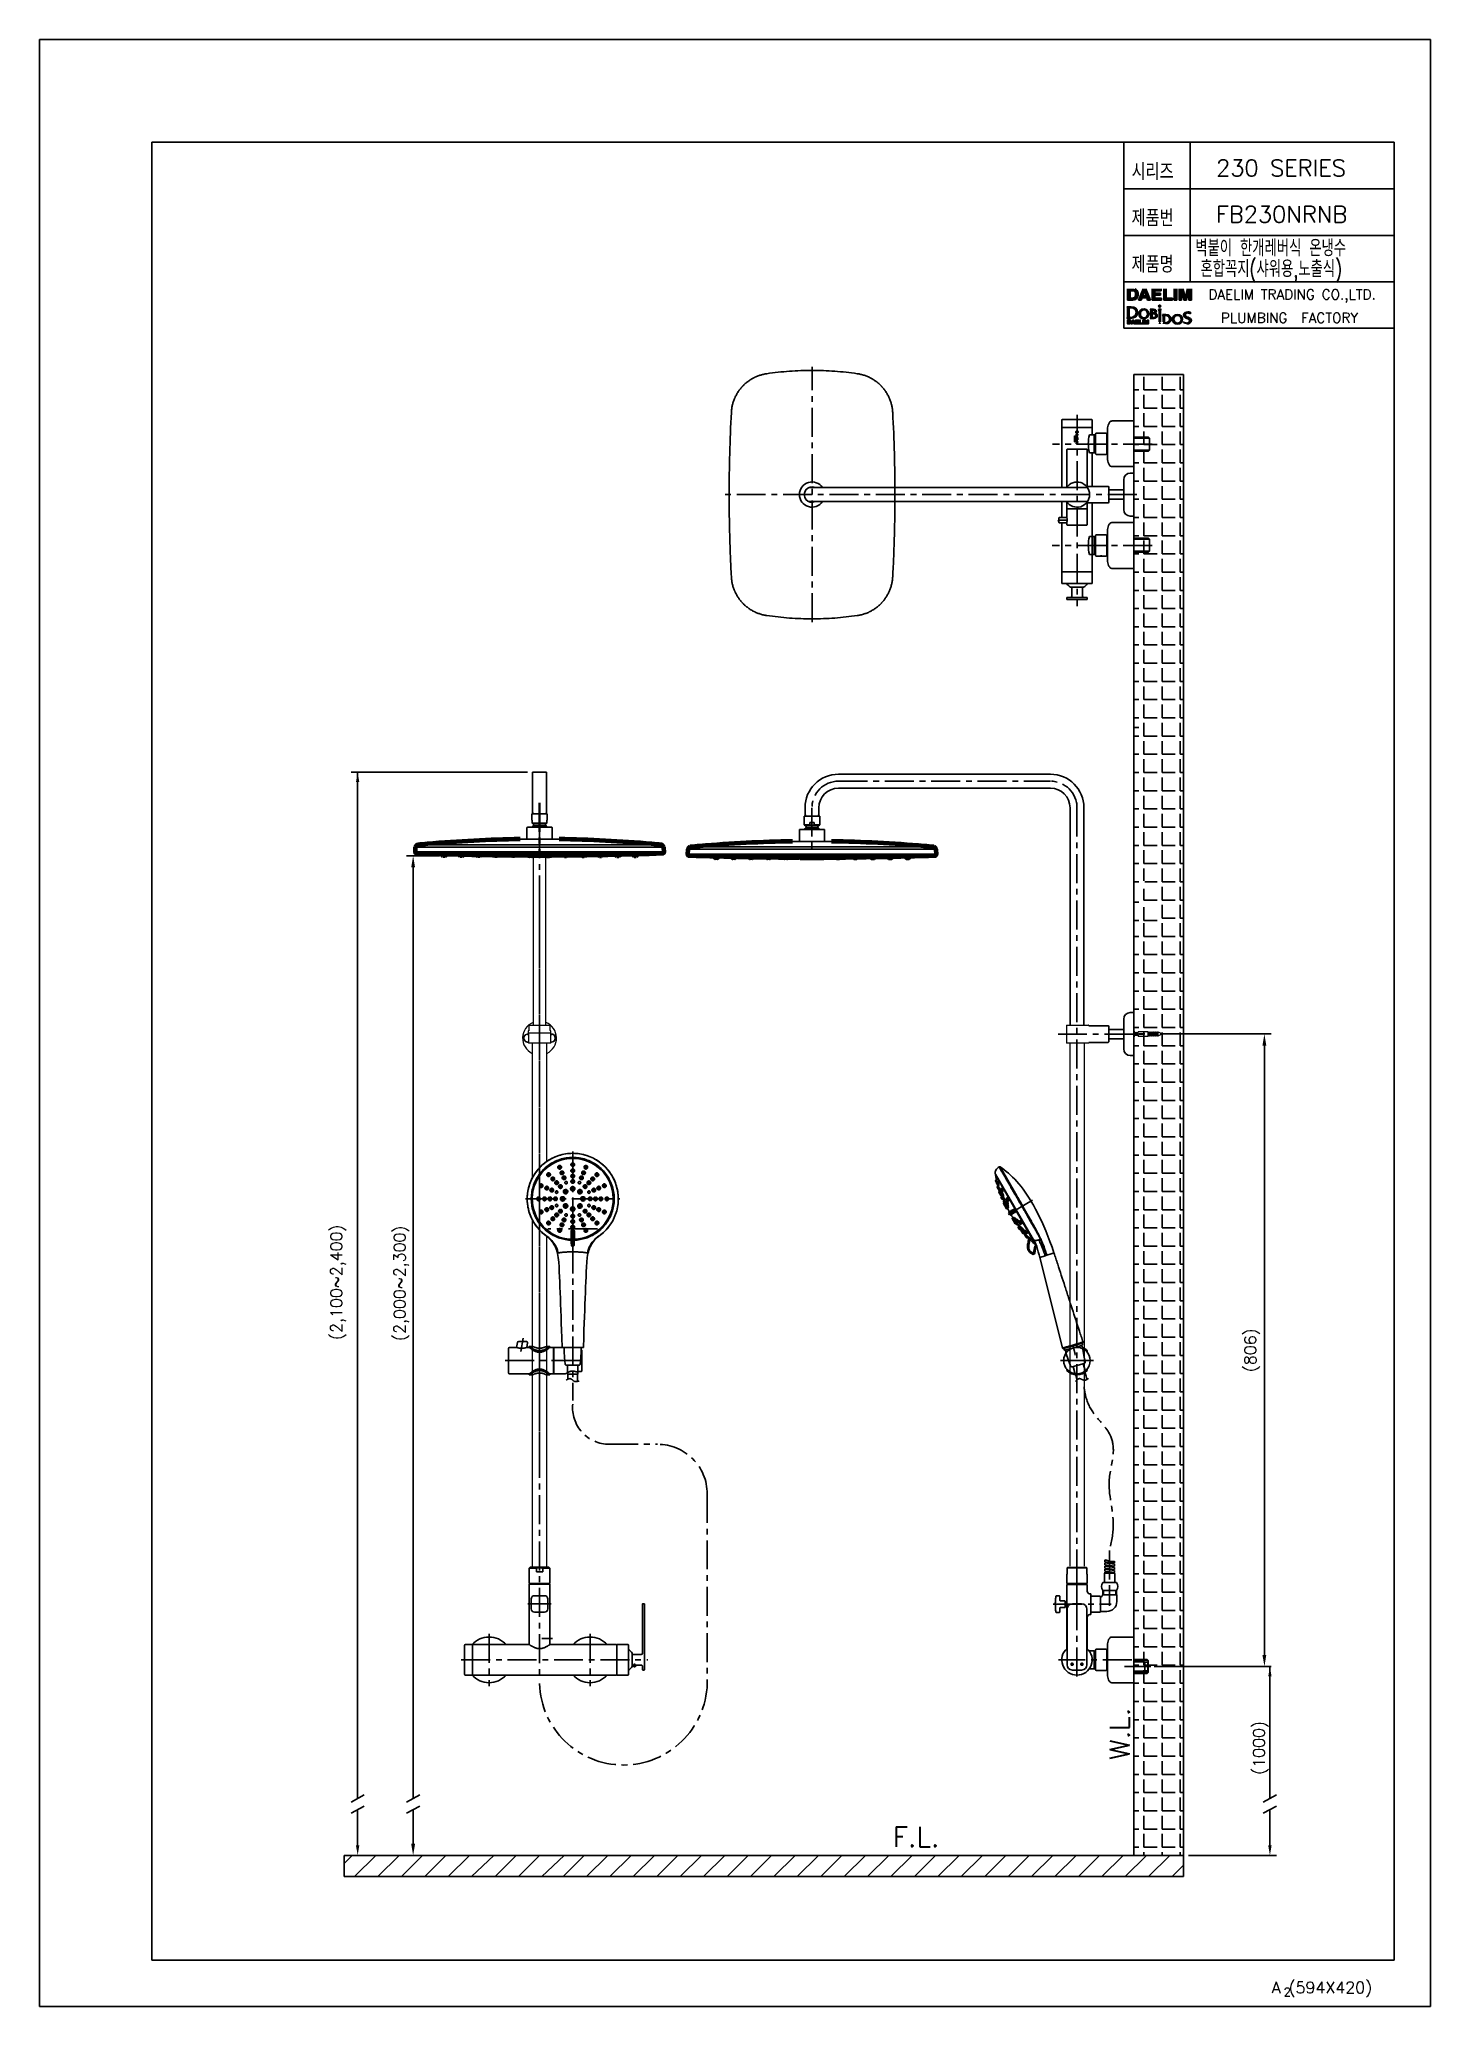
# Model space of a CAD drawing. Extents: x -5853 to -5433, y -3863 to -3269.
import ezdxf
from ezdxf.enums import TextEntityAlignment as Align

# ---------------------------------------------------------------- set-up
doc = ezdxf.new("R2010")
doc.units = 0
doc.header["$LTSCALE"] = 7
doc.linetypes.add('CENTER', pattern=[2, 1.25, -0.25, 0.25, -0.25])
doc.linetypes.add('PHANTOM', pattern=[2.5, 1.25, -0.25, 0.25, -0.25, 0.25, -0.25])
doc.layers.get('0').update_dxf_attribs({"color": 2, "linetype": 'CONTINUOUS'})
doc.layers.get('Defpoints').update_dxf_attribs({"linetype": 'CONTINUOUS'})
for name, color, linetype in [('08_ALL_FEATURES', 7, 'CONTINUOUS'), ('1', 1, 'CENTER'), ('cen', 2, 'CENTER'), ('CL', 1, 'CENTER'), ('D', 2, 'CONTINUOUS'), ('DIM', 2, 'CONTINUOUS'), ('DWG', 7, 'CONTINUOUS'), ('HT', 3, 'CONTINUOUS'), ('PH', 3, 'PHANTOM'), ('TXT', 4, 'CONTINUOUS')]:
    doc.layers.add(name, color=color, linetype=linetype)
doc.styles.add('DD', font='romans', dxfattribs={"bigfont": 'GHS.shx'})
doc.styles.add('GHS', font='ROMANS.shx', dxfattribs={"bigfont": 'GHS.shx'})
doc.dimstyles.new('DWJ', dxfattribs={"dimscale": 0, "dimtxt": 3.5, "dimasz": 3.5, "dimexe": 2, "dimexo": 1, "dimgap": 1, "dimtad": 1, "dimdec": 4, "dimdsep": 46, "dimtxsty": 'DD', "dimcen": 3, "dimclrd": 2, "dimclre": 2, "dimclrt": 2, "dimadec": 3, "dimazin": 2, "dimtfac": 1, "dimtdec": 4, "dimtmove": 0, "dimatfit": 3, "dimfxl": 1, "dimtvp": 1, "dimtolj": 1, "dimtzin": 0, "dimlwd": -1, "dimlwe": -1, "dimarcsym": 0})

msp = doc.modelspace()

# ---------------------------------------------------------------- texts
at = {"color": 7, "linetype": 'Continuous', "style": 'GHS'}
msp.add_text('PLUMBING  FACTORY', height=3, dxfattribs=at).set_placement((-5475.27516, -3353.48954), align=Align.MIDDLE)
at = {"color": 7, "style": 'GHS'}
for s, height, p in [('A (594X420)', 3.5, (-5480.65001, -3859.38506)), ('2', 2.5, (-5476.99633, -3860.21703))]:
    msp.add_text(s, height=height, dxfattribs=at).set_placement(p)
at = {"insert": (-5483.93238, -3785.28331), "char_height": 3.5, "attachment_point": 5, "rotation": 90, "style": 'GHS'}
msp.add_mtext('(1000)', dxfattribs=at)
at = {"layer": 'D', "color": 7, "style": 'GHS'}
for s, p in [('230 SERIES', (-5497.43769, -3310.75204)), ('FB230NRNB', (-5497.43769, -3324.75204))]:
    msp.add_text(s, height=5, dxfattribs=at).set_placement(p)
at = {"layer": 'D', "style": 'GHS', "width": 0.7}
for s, p in [('벽붙이 한개레버식 온냉수 ', (-5503.72175, -3334.91639)), ('혼합꼭지(샤워용,노출식)', (-5502.13157, -3341.19785))]:
    msp.add_text(s, height=5, dxfattribs=at).set_placement(p)
at = {"layer": 'D', "ltscale": 0.5, "style": 'GHS'}
msp.add_text('W.L.', height=6, rotation=90, dxfattribs=at).set_placement((-5523.54505, -3788.85308))
msp.add_text('F.L.', height=6, dxfattribs=at).set_placement((-5595.06426, -3815.14773))
at = {"layer": 'D', "char_height": 3.5, "attachment_point": 5, "rotation": 90, "style": 'GHS'}
for s, insert in [('\\A1;(2,100~2,400)', (-5762.41526, -3644.67558)), ('\\A1;(2,000~2,300)', (-5743.31461, -3644.98658))]:
    msp.add_mtext(s, dxfattribs=dict(at, insert=insert))
at = {"layer": 'DIM', "style": 'GHS', "width": 0.8}
for s, p in [('시리즈', (-5522.94666, -3311.86575)), ('제품번', (-5522.94666, -3325.86575)), ('제품명', (-5522.94666, -3339.86575))]:
    msp.add_text(s, height=5, dxfattribs=at).set_placement(p)
at = {"layer": 'TXT', "linetype": 'Continuous', "style": 'GHS'}
msp.add_text('DAELIM TRADING CO.,LTD.', height=3, dxfattribs=at).set_placement((-5474.48281, -3346.88157), align=Align.MIDDLE)

# ---------------------------------------------------------------- blocks, each defined once
blk = doc.blocks.new('*D0')
at = {"layer": 'Defpoints', "color": 0, "transparency": 16777216}
for p in [(-5515.08, -3569.72), (-5482.85, -3569.72), (-5517.14, -3760.7)]:
    blk.add_point(p, dxfattribs=at)
at = {"layer": 'DWG', "color": 2, "transparency": 16777216}
for p, q in [((-5514.08, -3569.72), (-5480.85, -3569.72)), ((-5482.85, -3757.2), (-5482.85, -3573.22)), ((-5516.14, -3760.7), (-5480.85, -3760.7))]:
    blk.add_line(p, q, dxfattribs=at)
for points in [[(-5483.44, -3573.22), (-5482.27, -3573.22), (-5482.85, -3569.72)], [(-5483.44, -3757.2), (-5482.27, -3757.2), (-5482.85, -3760.7)]]:
    blk.add_solid(points, dxfattribs=at)
at = {"layer": 'DWG', "color": 2, "transparency": 16777216, "insert": (-5486.52, -3665.21), "char_height": 3.5, "attachment_point": 5, "rotation": 90, "style": 'DD'}
blk.add_mtext('\\A1;(806)', dxfattribs=at)

# ---------------------------------------------------------------- dimensions: what is measured, and where the dimension line sits
at = {"layer": 'DWG'}
dim = msp.add_linear_dim(base=(-5482.85298, -3569.71894), p1=(-5517.14268, -3760.70167), p2=(-5515.08084, -3569.71894), angle=90, text='(806)', dimstyle='DWJ', override={"dimscale": 1}, dxfattribs=at)
dim.commit()
dim.dimension.update_dxf_attribs({"geometry": '*D0', "text_midpoint": (-5486.51964, -3665.21031)})

# ---------------------------------------------------------------- hatches: boundary and pattern name
at = {"layer": 'D'}
h = msp.add_hatch(color=256, dxfattribs=at)
h.dxf.hatch_style = 2
edge = h.paths.add_edge_path()
edge.add_spline(control_points=[(-5523.66075, -3350.51788), (-5523.66075, -3350.51788), (-5523.68479, -3350.52332), (-5523.68479, -3350.52332), (-5523.68479, -3350.52332), (-5523.68479, -3353.30892), (-5523.68479, -3353.30892), (-5523.68479, -3353.30892), (-5523.6599, -3353.31396), (-5523.6599, -3353.31396), (-5523.52893, -3353.34043), (-5523.39116, -3353.35308), (-5523.23885, -3353.35308), (-5522.48533, -3353.35308), (-5521.60525, -3352.98247), (-5521.60525, -3351.93782), (-5521.60525, -3350.98252), (-5522.15114, -3350.45634), (-5523.14223, -3350.45634), (-5523.30813, -3350.45634), (-5523.47768, -3350.47642), (-5523.66075, -3350.51788)], knot_values=[0, 0, 0, 0, 1, 1, 1, 2, 2, 2, 3, 3, 3, 4, 4, 4, 5, 5, 5, 6, 6, 6, 7, 7, 7, 7], degree=3, periodic=0)
edge = h.paths.add_edge_path()
edge.add_spline(control_points=[(-5523.10149, -3350.14795), (-5521.88065, -3350.14795), (-5521.12226, -3350.80853), (-5521.12226, -3351.87219), (-5521.12226, -3352.92576), (-5521.94729, -3353.66147), (-5523.12872, -3353.66147), (-5523.12872, -3353.66147), (-5524.2497, -3353.66147), (-5524.36696, -3353.66147), (-5524.18288, -3353.50901), (-5524.16199, -3353.31293), (-5524.16199, -3353.08839), (-5524.16199, -3353.05999), (-5524.16226, -3353.03145), (-5524.16255, -3353.00246), (-5524.16255, -3353.00246), (-5524.16323, -3352.90946), (-5524.16323, -3352.90946), (-5524.16323, -3352.90946), (-5524.16323, -3350.86219), (-5524.16323, -3350.86219), (-5524.16323, -3350.86219), (-5524.16244, -3350.78072), (-5524.16244, -3350.78072), (-5524.16199, -3350.75002), (-5524.16147, -3350.71805), (-5524.16147, -3350.68551), (-5524.16147, -3350.48303), (-5524.18069, -3350.2535), (-5524.33586, -3350.14795), (-5524.17047, -3350.14795), (-5523.10149, -3350.14795), (-5523.10149, -3350.14795)], knot_values=[0, 0, 0, 0, 1, 1, 1, 2, 2, 2, 3, 3, 3, 4, 4, 4, 5, 5, 5, 6, 6, 6, 7, 7, 7, 8, 8, 8, 9, 9, 9, 10, 10, 10, 11, 11, 11, 11], degree=3, periodic=0)
h = msp.add_hatch(color=256, dxfattribs=at)
h.dxf.hatch_style = 2
edge = h.paths.add_edge_path()
edge.add_spline(control_points=[(-5522.52919, -3344.7149), (-5522.52919, -3344.7149), (-5524.1639, -3344.7149), (-5524.1639, -3344.7149), (-5524.1639, -3344.7149), (-5524.1639, -3348.12005), (-5524.1639, -3348.12005), (-5524.1639, -3348.12005), (-5522.52919, -3348.12005), (-5522.52919, -3348.12005), (-5521.95583, -3348.12005), (-5521.5301, -3347.90745), (-5521.25621, -3347.48417), (-5521.05472, -3347.17028), (-5520.95207, -3346.78653), (-5520.95207, -3346.33334), (-5520.95207, -3346.1552), (-5520.97643, -3345.96729), (-5521.02426, -3345.77035), (-5521.07196, -3345.57367), (-5521.16315, -3345.39002), (-5521.29429, -3345.22053), (-5521.45962, -3345.01108), (-5521.67524, -3344.86697), (-5521.94054, -3344.78764), (-5522.09858, -3344.74275), (-5522.2934, -3344.71806), (-5522.52919, -3344.7149)], knot_values=[0, 0, 0, 0, 1, 1, 1, 2, 2, 2, 3, 3, 3, 4, 4, 4, 5, 5, 5, 6, 6, 6, 7, 7, 7, 8, 8, 8, 9, 9, 9, 9], degree=3, periodic=0)
edge = h.paths.add_edge_path()
edge.add_spline(control_points=[(-5522.66266, -3345.30054), (-5522.29971, -3345.30054), (-5522.05747, -3345.39319), (-5521.9369, -3345.5797), (-5521.81721, -3345.76471), (-5521.75525, -3346.03345), (-5521.75525, -3346.38111), (-5521.75525, -3346.63446), (-5521.79546, -3346.85187), (-5521.87617, -3347.03536), (-5522.0246, -3347.36655), (-5522.28661, -3347.53428), (-5522.66266, -3347.53428), (-5522.66266, -3347.53428), (-5523.39572, -3347.53428), (-5523.39572, -3347.53428), (-5523.39572, -3347.53428), (-5523.39572, -3345.30054), (-5523.39572, -3345.30054), (-5523.39572, -3345.30054), (-5522.66266, -3345.30054), (-5522.66266, -3345.30054)], knot_values=[0, 0, 0, 0, 1, 1, 1, 2, 2, 2, 3, 3, 3, 4, 4, 4, 5, 5, 5, 6, 6, 6, 7, 7, 7, 7], degree=3, periodic=0)
h = msp.add_hatch(color=256, dxfattribs=at)
h.dxf.hatch_style = 2
edge = h.paths.add_edge_path()
edge.add_spline(control_points=[(-5520.847, -3348.12005), (-5520.847, -3348.12005), (-5520.01665, -3348.12005), (-5520.01665, -3348.12005), (-5520.01665, -3348.12005), (-5519.75827, -3347.41678), (-5519.75827, -3347.41678), (-5519.75827, -3347.41678), (-5518.36767, -3347.41678), (-5518.36767, -3347.41678), (-5518.36767, -3347.41678), (-5518.11781, -3348.12005), (-5518.11781, -3348.12005), (-5518.11781, -3348.12005), (-5517.25718, -3348.12005), (-5517.25718, -3348.12005), (-5517.25718, -3348.12005), (-5518.59453, -3344.7149), (-5518.59453, -3344.7149), (-5518.59453, -3344.7149), (-5519.49427, -3344.7149), (-5519.49427, -3344.7149), (-5519.49427, -3344.7149), (-5520.847, -3348.12005), (-5520.847, -3348.12005)], knot_values=[0, 0, 0, 0, 1, 1, 1, 2, 2, 2, 3, 3, 3, 4, 4, 4, 5, 5, 5, 6, 6, 6, 7, 7, 7, 8, 8, 8, 8], degree=3, periodic=0)
edge = h.paths.add_edge_path()
edge.add_spline(control_points=[(-5519.05288, -3345.49338), (-5519.05288, -3345.49338), (-5518.57629, -3346.83238), (-5518.57629, -3346.83238), (-5518.57629, -3346.83238), (-5519.54512, -3346.83238), (-5519.54512, -3346.83238), (-5519.54512, -3346.83238), (-5519.05288, -3345.49338), (-5519.05288, -3345.49338)], knot_values=[0, 0, 0, 0, 1, 1, 1, 2, 2, 2, 3, 3, 3, 3], degree=3, periodic=0)
h = msp.add_hatch(color=256, dxfattribs=at)
h.dxf.hatch_style = 2
edge = h.paths.add_edge_path()
edge.add_spline(control_points=[(-5514.01495, -3345.31825), (-5514.01495, -3345.31825), (-5515.97046, -3345.31825), (-5515.97046, -3345.31825), (-5515.97046, -3345.31825), (-5515.97046, -3346.03798), (-5515.97046, -3346.03798), (-5515.97046, -3346.03798), (-5514.17903, -3346.03798), (-5514.17903, -3346.03798), (-5514.17903, -3346.03798), (-5514.17903, -3346.62266), (-5514.17903, -3346.62266), (-5514.17903, -3346.62266), (-5515.97046, -3346.62266), (-5515.97046, -3346.62266), (-5515.97046, -3346.62266), (-5515.97046, -3347.50957), (-5515.97046, -3347.50957), (-5515.97046, -3347.50957), (-5513.91681, -3347.50957), (-5513.91681, -3347.50957), (-5513.91681, -3347.50957), (-5513.91681, -3348.12005), (-5513.91681, -3348.12005), (-5513.91681, -3348.12005), (-5516.74511, -3348.12005), (-5516.74511, -3348.12005), (-5516.74511, -3348.12005), (-5516.74511, -3344.7149), (-5516.74511, -3344.7149), (-5516.74511, -3344.7149), (-5514.01495, -3344.7149), (-5514.01495, -3344.7149), (-5514.01495, -3344.7149), (-5514.01495, -3345.31825), (-5514.01495, -3345.31825)], knot_values=[0, 0, 0, 0, 1, 1, 1, 2, 2, 2, 3, 3, 3, 4, 4, 4, 5, 5, 5, 6, 6, 6, 7, 7, 7, 8, 8, 8, 9, 9, 9, 10, 10, 10, 11, 11, 11, 12, 12, 12, 12], degree=3, periodic=0)
h = msp.add_hatch(color=256, dxfattribs=at)
h.dxf.hatch_style = 2
h.paths.add_polyline_path([(-5513.99512, -3349.97284), (-5514.44297, -3350.42028), (-5514.89037, -3349.97275), (-5514.44297, -3349.52521)])
h = msp.add_hatch(color=256, dxfattribs=at)
h.dxf.hatch_style = 2
edge = h.paths.add_edge_path()
edge.add_spline(control_points=[(-5513.24882, -3344.7149), (-5513.24882, -3344.7149), (-5512.45971, -3344.7149), (-5512.45971, -3344.7149), (-5512.45971, -3344.7149), (-5512.45971, -3347.50957), (-5512.45971, -3347.50957), (-5512.45971, -3347.50957), (-5510.57164, -3347.50957), (-5510.57164, -3347.50957), (-5510.57164, -3347.50957), (-5510.57164, -3348.12005), (-5510.57164, -3348.12005), (-5510.57164, -3348.12005), (-5513.24882, -3348.12005), (-5513.24882, -3348.12005), (-5513.24882, -3348.12005), (-5513.24882, -3344.7149), (-5513.24882, -3344.7149)], knot_values=[0, 0, 0, 0, 1, 1, 1, 2, 2, 2, 3, 3, 3, 4, 4, 4, 5, 5, 5, 6, 6, 6, 6], degree=3, periodic=0)
h = msp.add_hatch(color=256, dxfattribs=at)
h.dxf.hatch_style = 2
edge = h.paths.add_edge_path()
edge.add_spline(control_points=[(-5509.30847, -3348.12005), (-5509.30847, -3348.12005), (-5510.09854, -3348.12005), (-5510.09854, -3348.12005), (-5510.09854, -3348.12005), (-5510.09854, -3344.7149), (-5510.09854, -3344.7149), (-5510.09854, -3344.7149), (-5509.30847, -3344.7149), (-5509.30847, -3344.7149), (-5509.30847, -3344.7149), (-5509.30847, -3348.12005), (-5509.30847, -3348.12005)], knot_values=[0, 0, 0, 0, 1, 1, 1, 2, 2, 2, 3, 3, 3, 4, 4, 4, 4], degree=3, periodic=0)
h = msp.add_hatch(color=256, dxfattribs=at)
h.dxf.hatch_style = 2
edge = h.paths.add_edge_path()
edge.add_spline(control_points=[(-5506.04372, -3344.7149), (-5506.04372, -3344.7149), (-5504.90607, -3344.7149), (-5504.90607, -3344.7149), (-5504.90607, -3344.7149), (-5504.90607, -3348.12005), (-5504.90607, -3348.12005), (-5504.90607, -3348.12005), (-5505.63966, -3348.12005), (-5505.63966, -3348.12005), (-5505.63966, -3348.12005), (-5505.63966, -3345.81729), (-5505.63966, -3345.81729), (-5505.63966, -3345.75057), (-5505.63842, -3345.65752), (-5505.63842, -3345.53854), (-5505.63513, -3345.41926), (-5505.63409, -3345.32661), (-5505.63409, -3345.26224), (-5505.63409, -3345.26224), (-5506.35671, -3348.12005), (-5506.35671, -3348.12005), (-5506.35671, -3348.12005), (-5507.12669, -3348.12005), (-5507.12669, -3348.12005), (-5507.12669, -3348.12005), (-5507.84196, -3345.26224), (-5507.84196, -3345.26224), (-5507.84196, -3345.32661), (-5507.84196, -3345.41926), (-5507.83886, -3345.53854), (-5507.83777, -3345.65752), (-5507.83777, -3345.75057), (-5507.83777, -3345.81729), (-5507.83777, -3345.81729), (-5507.83777, -3348.12005), (-5507.83777, -3348.12005), (-5507.83777, -3348.12005), (-5508.57205, -3348.12005), (-5508.57205, -3348.12005), (-5508.57205, -3348.12005), (-5508.57205, -3344.7149), (-5508.57205, -3344.7149), (-5508.57205, -3344.7149), (-5507.42073, -3344.7149), (-5507.42073, -3344.7149), (-5507.42073, -3344.7149), (-5506.73134, -3347.39126), (-5506.73134, -3347.39126), (-5506.73134, -3347.39126), (-5506.04372, -3344.7149), (-5506.04372, -3344.7149)], knot_values=[0, 0, 0, 0, 1, 1, 1, 2, 2, 2, 3, 3, 3, 4, 4, 4, 5, 5, 5, 6, 6, 6, 7, 7, 7, 8, 8, 8, 9, 9, 9, 10, 10, 10, 11, 11, 11, 12, 12, 12, 13, 13, 13, 14, 14, 14, 15, 15, 15, 16, 16, 16, 17, 17, 17, 17], degree=3, periodic=0)
h = msp.add_hatch(color=256, dxfattribs=at)
h.dxf.hatch_style = 2
edge = h.paths.add_edge_path()
edge.add_spline(control_points=[(-5523.62503, -3354.1985), (-5523.62503, -3354.1985), (-5524.16118, -3354.1985), (-5524.16118, -3354.1985), (-5524.16118, -3354.1985), (-5524.16118, -3355.31531), (-5524.16118, -3355.31531), (-5524.16118, -3355.31531), (-5523.62503, -3355.31531), (-5523.62503, -3355.31531), (-5523.43698, -3355.31531), (-5523.29735, -3355.24558), (-5523.20752, -3355.10676), (-5523.14144, -3355.00381), (-5523.10777, -3354.87795), (-5523.10777, -3354.72931), (-5523.10777, -3354.67088), (-5523.11576, -3354.60926), (-5523.13145, -3354.54466), (-5523.14709, -3354.48016), (-5523.177, -3354.41993), (-5523.22001, -3354.36433), (-5523.27423, -3354.29564), (-5523.34495, -3354.24837), (-5523.43197, -3354.22236), (-5523.4838, -3354.20763), (-5523.5477, -3354.19954), (-5523.62503, -3354.1985)], knot_values=[0, 0, 0, 0, 1, 1, 1, 2, 2, 2, 3, 3, 3, 4, 4, 4, 5, 5, 5, 6, 6, 6, 7, 7, 7, 8, 8, 8, 9, 9, 9, 9], degree=3, periodic=0)
edge = h.paths.add_edge_path()
edge.add_spline(control_points=[(-5523.66881, -3354.39058), (-5523.54977, -3354.39058), (-5523.47032, -3354.42096), (-5523.43077, -3354.48214), (-5523.39152, -3354.54281), (-5523.3712, -3354.63095), (-5523.3712, -3354.74498), (-5523.3712, -3354.82807), (-5523.38438, -3354.89938), (-5523.41086, -3354.95956), (-5523.45954, -3355.06818), (-5523.54547, -3355.12319), (-5523.66881, -3355.12319), (-5523.66881, -3355.12319), (-5523.90923, -3355.12319), (-5523.90923, -3355.12319), (-5523.90923, -3355.12319), (-5523.90923, -3354.39058), (-5523.90923, -3354.39058), (-5523.90923, -3354.39058), (-5523.66881, -3354.39058), (-5523.66881, -3354.39058)], knot_values=[0, 0, 0, 0, 1, 1, 1, 2, 2, 2, 3, 3, 3, 4, 4, 4, 5, 5, 5, 6, 6, 6, 7, 7, 7, 7], degree=3, periodic=0)
h = msp.add_hatch(color=256, dxfattribs=at)
h.dxf.hatch_style = 2
edge = h.paths.add_edge_path()
edge.add_spline(control_points=[(-5523.07331, -3355.31531), (-5523.07331, -3355.31531), (-5522.80097, -3355.31531), (-5522.80097, -3355.31531), (-5522.80097, -3355.31531), (-5522.71623, -3355.08466), (-5522.71623, -3355.08466), (-5522.71623, -3355.08466), (-5522.26014, -3355.08466), (-5522.26014, -3355.08466), (-5522.26014, -3355.08466), (-5522.1782, -3355.31531), (-5522.1782, -3355.31531), (-5522.1782, -3355.31531), (-5521.89593, -3355.31531), (-5521.89593, -3355.31531), (-5521.89593, -3355.31531), (-5522.33455, -3354.1985), (-5522.33455, -3354.1985), (-5522.33455, -3354.1985), (-5522.62965, -3354.1985), (-5522.62965, -3354.1985), (-5522.62965, -3354.1985), (-5523.07331, -3355.31531), (-5523.07331, -3355.31531)], knot_values=[0, 0, 0, 0, 1, 1, 1, 2, 2, 2, 3, 3, 3, 4, 4, 4, 5, 5, 5, 6, 6, 6, 7, 7, 7, 8, 8, 8, 8], degree=3, periodic=0)
edge = h.paths.add_edge_path()
edge.add_spline(control_points=[(-5522.48488, -3354.45382), (-5522.48488, -3354.45382), (-5522.32857, -3354.89298), (-5522.32857, -3354.89298), (-5522.32857, -3354.89298), (-5522.64632, -3354.89298), (-5522.64632, -3354.89298), (-5522.64632, -3354.89298), (-5522.48488, -3354.45382), (-5522.48488, -3354.45382)], knot_values=[0, 0, 0, 0, 1, 1, 1, 2, 2, 2, 3, 3, 3, 3], degree=3, periodic=0)
h = msp.add_hatch(color=256, dxfattribs=at)
h.dxf.hatch_style = 2
edge = h.paths.add_edge_path()
edge.add_spline(control_points=[(-5520.83255, -3354.39638), (-5520.83255, -3354.39638), (-5521.47392, -3354.39638), (-5521.47392, -3354.39638), (-5521.47392, -3354.39638), (-5521.47392, -3354.63244), (-5521.47392, -3354.63244), (-5521.47392, -3354.63244), (-5520.88637, -3354.63244), (-5520.88637, -3354.63244), (-5520.88637, -3354.63244), (-5520.88637, -3354.8242), (-5520.88637, -3354.8242), (-5520.88637, -3354.8242), (-5521.47392, -3354.8242), (-5521.47392, -3354.8242), (-5521.47392, -3354.8242), (-5521.47392, -3355.11509), (-5521.47392, -3355.11509), (-5521.47392, -3355.11509), (-5520.80036, -3355.11509), (-5520.80036, -3355.11509), (-5520.80036, -3355.11509), (-5520.80036, -3355.31531), (-5520.80036, -3355.31531), (-5520.80036, -3355.31531), (-5521.72798, -3355.31531), (-5521.72798, -3355.31531), (-5521.72798, -3355.31531), (-5521.72798, -3354.1985), (-5521.72798, -3354.1985), (-5521.72798, -3354.1985), (-5520.83255, -3354.1985), (-5520.83255, -3354.1985), (-5520.83255, -3354.1985), (-5520.83255, -3354.39638), (-5520.83255, -3354.39638)], knot_values=[0, 0, 0, 0, 1, 1, 1, 2, 2, 2, 3, 3, 3, 4, 4, 4, 5, 5, 5, 6, 6, 6, 7, 7, 7, 8, 8, 8, 9, 9, 9, 10, 10, 10, 11, 11, 11, 12, 12, 12, 12], degree=3, periodic=0)
h = msp.add_hatch(color=256, dxfattribs=at)
h.dxf.hatch_style = 2
edge = h.paths.add_edge_path()
edge.add_spline(control_points=[(-5519.18621, -3350.8202), (-5520.0793, -3350.79872), (-5520.7813, -3351.4752), (-5520.7813, -3352.28339), (-5520.7813, -3353.15551), (-5520.07086, -3353.75952), (-5519.22854, -3353.75952), (-5518.38218, -3353.75952), (-5517.66318, -3353.12985), (-5517.66318, -3352.2622), (-5517.66318, -3351.49645), (-5518.29276, -3350.81574), (-5519.18621, -3350.8202)], knot_values=[0, 0, 0, 0, 1, 1, 1, 2, 2, 2, 3, 3, 3, 4, 4, 4, 4], degree=3, periodic=0)
edge = h.paths.add_edge_path()
edge.add_spline(control_points=[(-5519.21569, -3351.12629), (-5518.54385, -3351.12629), (-5518.14819, -3351.72634), (-5518.14819, -3352.34732), (-5518.14819, -3352.98113), (-5518.56073, -3353.45319), (-5519.20732, -3353.45319), (-5519.87522, -3353.45319), (-5520.29638, -3352.84063), (-5520.29638, -3352.24518), (-5520.29638, -3351.60273), (-5519.87522, -3351.12629), (-5519.21569, -3351.12629)], knot_values=[0, 0, 0, 0, 1, 1, 1, 2, 2, 2, 3, 3, 3, 4, 4, 4, 4], degree=3, periodic=0)
h = msp.add_hatch(color=256, dxfattribs=at)
h.dxf.hatch_style = 2
edge = h.paths.add_edge_path()
edge.add_spline(control_points=[(-5520.58128, -3354.1985), (-5520.58128, -3354.1985), (-5520.32247, -3354.1985), (-5520.32247, -3354.1985), (-5520.32247, -3354.1985), (-5520.32247, -3355.11509), (-5520.32247, -3355.11509), (-5520.32247, -3355.11509), (-5519.70322, -3355.11509), (-5519.70322, -3355.11509), (-5519.70322, -3355.11509), (-5519.70322, -3355.31531), (-5519.70322, -3355.31531), (-5519.70322, -3355.31531), (-5520.58128, -3355.31531), (-5520.58128, -3355.31531), (-5520.58128, -3355.31531), (-5520.58128, -3354.1985), (-5520.58128, -3354.1985)], knot_values=[0, 0, 0, 0, 1, 1, 1, 2, 2, 2, 3, 3, 3, 4, 4, 4, 5, 5, 5, 6, 6, 6, 6], degree=3, periodic=0)
h = msp.add_hatch(color=256, dxfattribs=at)
h.dxf.hatch_style = 2
edge = h.paths.add_edge_path()
edge.add_spline(control_points=[(-5519.28893, -3355.31531), (-5519.28893, -3355.31531), (-5519.54806, -3355.31531), (-5519.54806, -3355.31531), (-5519.54806, -3355.31531), (-5519.54806, -3354.1985), (-5519.54806, -3354.1985), (-5519.54806, -3354.1985), (-5519.28893, -3354.1985), (-5519.28893, -3354.1985), (-5519.28893, -3354.1985), (-5519.28893, -3355.31531), (-5519.28893, -3355.31531)], knot_values=[0, 0, 0, 0, 1, 1, 1, 2, 2, 2, 3, 3, 3, 4, 4, 4, 4], degree=3, periodic=0)
h = msp.add_hatch(color=256, dxfattribs=at)
h.dxf.hatch_style = 2
edge = h.paths.add_edge_path()
edge.add_spline(control_points=[(-5518.21817, -3354.1985), (-5518.21817, -3354.1985), (-5517.84504, -3354.1985), (-5517.84504, -3354.1985), (-5517.84504, -3354.1985), (-5517.84504, -3355.31531), (-5517.84504, -3355.31531), (-5517.84504, -3355.31531), (-5518.08564, -3355.31531), (-5518.08564, -3355.31531), (-5518.08564, -3355.31531), (-5518.08564, -3354.56006), (-5518.08564, -3354.56006), (-5518.08564, -3354.53818), (-5518.08524, -3354.50766), (-5518.08524, -3354.46863), (-5518.08416, -3354.42951), (-5518.08382, -3354.39913), (-5518.08382, -3354.37802), (-5518.08382, -3354.37802), (-5518.32082, -3355.31531), (-5518.32082, -3355.31531), (-5518.32082, -3355.31531), (-5518.57336, -3355.31531), (-5518.57336, -3355.31531), (-5518.57336, -3355.31531), (-5518.80795, -3354.37802), (-5518.80795, -3354.37802), (-5518.80795, -3354.39913), (-5518.80795, -3354.42951), (-5518.80693, -3354.46863), (-5518.80657, -3354.50766), (-5518.80657, -3354.53818), (-5518.80657, -3354.56006), (-5518.80657, -3354.56006), (-5518.80657, -3355.31531), (-5518.80657, -3355.31531), (-5518.80657, -3355.31531), (-5519.0474, -3355.31531), (-5519.0474, -3355.31531), (-5519.0474, -3355.31531), (-5519.0474, -3354.1985), (-5519.0474, -3354.1985), (-5519.0474, -3354.1985), (-5518.6698, -3354.1985), (-5518.6698, -3354.1985), (-5518.6698, -3354.1985), (-5518.44369, -3355.07629), (-5518.44369, -3355.07629), (-5518.44369, -3355.07629), (-5518.21817, -3354.1985), (-5518.21817, -3354.1985)], knot_values=[0, 0, 0, 0, 1, 1, 1, 2, 2, 2, 3, 3, 3, 4, 4, 4, 5, 5, 5, 6, 6, 6, 7, 7, 7, 8, 8, 8, 9, 9, 9, 10, 10, 10, 11, 11, 11, 12, 12, 12, 13, 13, 13, 14, 14, 14, 15, 15, 15, 16, 16, 16, 17, 17, 17, 17], degree=3, periodic=0)
h = msp.add_hatch(color=256, dxfattribs=at)
h.dxf.hatch_style = 2
edge = h.paths.add_edge_path()
edge.add_spline(control_points=[(-5516.72566, -3352.01966), (-5516.72566, -3352.01966), (-5516.72566, -3351.1859), (-5516.72566, -3351.1859), (-5516.72566, -3351.1859), (-5516.44067, -3351.15609), (-5516.44067, -3351.15609), (-5516.18524, -3351.13066), (-5515.91326, -3351.2838), (-5515.91326, -3351.57716), (-5515.91326, -3351.92616), (-5516.30878, -3352.01966), (-5516.58521, -3352.01966), (-5516.58521, -3352.01966), (-5516.72566, -3352.01966), (-5516.72566, -3352.01966)], knot_values=[0, 0, 0, 0, 1, 1, 1, 2, 2, 2, 3, 3, 3, 4, 4, 4, 5, 5, 5, 5], degree=3, periodic=0)
edge = h.paths.add_edge_path()
edge.add_spline(control_points=[(-5517.15949, -3353.09159), (-5517.15949, -3353.28713), (-5517.13392, -3353.59769), (-5517.34668, -3353.67858), (-5517.34668, -3353.67858), (-5517.34668, -3353.69137), (-5517.34668, -3353.69137), (-5517.34668, -3353.69137), (-5516.64481, -3353.69137), (-5516.64481, -3353.69137), (-5516.32587, -3353.69137), (-5515.98972, -3353.70406), (-5515.69194, -3353.55942), (-5515.40696, -3353.42362), (-5515.18152, -3353.14264), (-5515.18152, -3352.81516), (-5515.18152, -3352.39814), (-5515.49221, -3352.14304), (-5515.8749, -3352.06224), (-5515.63248, -3351.95609), (-5515.44941, -3351.79422), (-5515.44941, -3351.5091), (-5515.44941, -3351.13066), (-5515.77702, -3350.89245), (-5516.33869, -3350.89245), (-5516.33869, -3350.89245), (-5517.34668, -3350.89245), (-5517.34668, -3350.89245), (-5517.34668, -3350.89245), (-5517.34668, -3350.905), (-5517.34668, -3350.905), (-5517.1296, -3350.98603), (-5517.15949, -3351.29658), (-5517.15949, -3351.4879), (-5517.15949, -3351.4879), (-5517.15949, -3353.09159), (-5517.15949, -3353.09159)], knot_values=[0, 0, 0, 0, 1, 1, 1, 2, 2, 2, 3, 3, 3, 4, 4, 4, 5, 5, 5, 6, 6, 6, 7, 7, 7, 8, 8, 8, 9, 9, 9, 10, 10, 10, 11, 11, 11, 12, 12, 12, 12], degree=3, periodic=0)
edge = h.paths.add_edge_path()
edge.add_spline(control_points=[(-5516.72566, -3353.35105), (-5516.72566, -3353.35105), (-5516.72566, -3352.30032), (-5516.72566, -3352.30032), (-5516.72566, -3352.30032), (-5516.42789, -3352.28339), (-5516.42789, -3352.28339), (-5516.05337, -3352.2622), (-5515.6537, -3352.44068), (-5515.6537, -3352.85341), (-5515.6537, -3353.25733), (-5516.00678, -3353.41929), (-5516.35542, -3353.38504), (-5516.35542, -3353.38504), (-5516.72566, -3353.35105), (-5516.72566, -3353.35105)], knot_values=[0, 0, 0, 0, 1, 1, 1, 2, 2, 2, 3, 3, 3, 4, 4, 4, 5, 5, 5, 5], degree=3, periodic=0)
h = msp.add_hatch(color=256, dxfattribs=at)
h.dxf.hatch_style = 2
edge = h.paths.add_edge_path()
edge.add_spline(control_points=[(-5514.65998, -3351.49213), (-5514.65998, -3351.29658), (-5514.62991, -3350.98603), (-5514.84699, -3350.905), (-5514.84699, -3350.905), (-5514.84699, -3350.89245), (-5514.84699, -3350.89245), (-5514.84699, -3350.89245), (-5514.03892, -3350.89245), (-5514.03892, -3350.89245), (-5514.03892, -3350.89245), (-5514.03892, -3350.905), (-5514.03892, -3350.905), (-5514.25143, -3350.98603), (-5514.22609, -3351.30081), (-5514.22609, -3351.49213), (-5514.22609, -3351.49213), (-5514.22609, -3354.71977), (-5514.22609, -3354.71977), (-5514.22609, -3354.91139), (-5514.25143, -3355.22172), (-5514.03892, -3355.30253), (-5514.03892, -3355.30253), (-5514.03892, -3355.31531), (-5514.03892, -3355.31531), (-5514.03892, -3355.31531), (-5514.84699, -3355.31531), (-5514.84699, -3355.31531), (-5514.84699, -3355.31531), (-5514.84699, -3355.30253), (-5514.84699, -3355.30253), (-5514.63455, -3355.22591), (-5514.65998, -3354.91139), (-5514.65998, -3354.71977), (-5514.65998, -3354.71977), (-5514.65998, -3351.49213), (-5514.65998, -3351.49213)], knot_values=[0, 0, 0, 0, 1, 1, 1, 2, 2, 2, 3, 3, 3, 4, 4, 4, 5, 5, 5, 6, 6, 6, 7, 7, 7, 8, 8, 8, 9, 9, 9, 10, 10, 10, 11, 11, 11, 12, 12, 12, 12], degree=3, periodic=0)
h = msp.add_hatch(color=256, dxfattribs=at)
h.dxf.hatch_style = 2
edge = h.paths.add_edge_path()
edge.add_spline(control_points=[(-5513.45431, -3354.705), (-5513.45431, -3354.95587), (-5513.42888, -3355.1601), (-5513.64153, -3355.30469), (-5513.64153, -3355.30469), (-5513.64153, -3355.31725), (-5513.64153, -3355.31725), (-5513.64153, -3355.31725), (-5512.62055, -3355.31725), (-5512.62055, -3355.31725), (-5511.66786, -3355.31725), (-5511.02528, -3354.73048), (-5511.02528, -3353.89249), (-5511.02528, -3353.04608), (-5511.62978, -3352.51855), (-5512.59944, -3352.51855), (-5512.59944, -3352.51855), (-5513.64153, -3352.51855), (-5513.64153, -3352.51855), (-5513.64153, -3352.51855), (-5513.64153, -3352.5312), (-5513.64153, -3352.5312), (-5513.42487, -3352.59499), (-5513.45431, -3352.90568), (-5513.45431, -3353.10117), (-5513.45431, -3353.10117), (-5513.45431, -3354.705), (-5513.45431, -3354.705)], knot_values=[0, 0, 0, 0, 1, 1, 1, 2, 2, 2, 3, 3, 3, 4, 4, 4, 5, 5, 5, 6, 6, 6, 7, 7, 7, 8, 8, 8, 9, 9, 9, 9], degree=3, periodic=0)
edge = h.paths.add_edge_path()
edge.add_spline(control_points=[(-5513.02037, -3352.87142), (-5512.89302, -3352.84198), (-5512.76518, -3352.82488), (-5512.63779, -3352.82488), (-5511.92742, -3352.82488), (-5511.51058, -3353.19913), (-5511.51058, -3353.94349), (-5511.51058, -3354.67944), (-5512.07623, -3355.01102), (-5512.71004, -3355.01102), (-5512.81654, -3355.01102), (-5512.91859, -3355.00246), (-5513.02037, -3354.98144), (-5513.02037, -3354.98144), (-5513.02037, -3352.87142), (-5513.02037, -3352.87142)], knot_values=[0, 0, 0, 0, 1, 1, 1, 2, 2, 2, 3, 3, 3, 4, 4, 4, 5, 5, 5, 5], degree=3, periodic=0)
h = msp.add_hatch(color=256, dxfattribs=at)
h.dxf.hatch_style = 2
edge = h.paths.add_edge_path()
edge.add_spline(control_points=[(-5509.05008, -3352.44608), (-5509.94308, -3352.42483), (-5510.64513, -3353.10117), (-5510.64513, -3353.90951), (-5510.64513, -3354.78149), (-5509.93484, -3355.38562), (-5509.09253, -3355.38562), (-5508.24589, -3355.38562), (-5507.52705, -3354.75582), (-5507.52705, -3353.88817), (-5507.52705, -3353.12256), (-5508.1564, -3352.44185), (-5509.05008, -3352.44608)], knot_values=[0, 0, 0, 0, 1, 1, 1, 2, 2, 2, 3, 3, 3, 4, 4, 4, 4], degree=3, periodic=0)
edge = h.paths.add_edge_path()
edge.add_spline(control_points=[(-5509.07974, -3352.75249), (-5508.40772, -3352.75249), (-5508.01177, -3353.35231), (-5508.01177, -3353.97329), (-5508.01177, -3354.60723), (-5508.42438, -3355.07917), (-5509.07132, -3355.07917), (-5509.73889, -3355.07917), (-5510.16014, -3354.46647), (-5510.16014, -3353.87115), (-5510.16014, -3353.22879), (-5509.73889, -3352.75249), (-5509.07974, -3352.75249)], knot_values=[0, 0, 0, 0, 1, 1, 1, 2, 2, 2, 3, 3, 3, 4, 4, 4, 4], degree=3, periodic=0)
h = msp.add_hatch(color=256, dxfattribs=at)
h.dxf.hatch_style = 2
edge = h.paths.add_edge_path()
edge.add_spline(control_points=[(-5506.3081, -3355.38733), (-5506.64922, -3355.38733), (-5506.96689, -3355.33435), (-5507.2521, -3355.2314), (-5507.25931, -3355.20138), (-5507.35311, -3354.79634), (-5507.3839, -3354.66314), (-5507.06047, -3354.91378), (-5506.64342, -3355.06273), (-5506.2485, -3355.06273), (-5505.90896, -3355.06273), (-5505.4386, -3354.85477), (-5505.4386, -3354.46454), (-5505.4386, -3354.05193), (-5505.85007, -3353.86782), (-5506.28537, -3353.67322), (-5506.78732, -3353.44864), (-5507.30675, -3353.21637), (-5507.30675, -3352.61831), (-5507.30675, -3351.94533), (-5506.5907, -3351.70644), (-5505.97688, -3351.70644), (-5505.70558, -3351.70644), (-5505.44513, -3351.7447), (-5505.20119, -3351.8183), (-5505.20119, -3351.85918), (-5505.20119, -3352.22123), (-5505.20119, -3352.33125), (-5505.41199, -3352.14781), (-5505.7244, -3352.03104), (-5506.02068, -3352.03104), (-5506.35901, -3352.03104), (-5506.7541, -3352.16906), (-5506.7541, -3352.55848), (-5506.7541, -3352.92405), (-5506.34208, -3353.11225), (-5505.90562, -3353.31176), (-5505.40434, -3353.54075), (-5504.88618, -3353.77757), (-5504.88618, -3354.29632), (-5504.88618, -3354.82087), (-5505.42991, -3355.38733), (-5506.3081, -3355.38733)], knot_values=[0, 0, 0, 0, 1, 1, 1, 2, 2, 2, 3, 3, 3, 4, 4, 4, 5, 5, 5, 6, 6, 6, 7, 7, 7, 8, 8, 8, 9, 9, 9, 10, 10, 10, 11, 11, 11, 12, 12, 12, 13, 13, 13, 14, 14, 14, 14], degree=3, periodic=0)
for color, points in [(5, [(-5540.78848, -3759.74823, -0.414213562), (-5540.62848, -3759.90823), (-5540.62848, -3760.18823, -0.414213562), (-5540.78848, -3760.34823), (-5541.06848, -3760.34823, -0.414213562), (-5541.22848, -3760.18823), (-5541.22848, -3759.90823, -0.414213562), (-5541.06848, -3759.74823)]), (1, [(-5537.78848, -3759.74823, -0.414213562), (-5537.62848, -3759.90823), (-5537.62848, -3760.18823, -0.414213562), (-5537.78848, -3760.34823), (-5538.06848, -3760.34823, -0.414213562), (-5538.22848, -3760.18823), (-5538.22848, -3759.90823, -0.414213562), (-5538.06848, -3759.74823)])]:
    msp.add_hatch(color=color, dxfattribs=at).paths.add_polyline_path(points)

# ---------------------------------------------------------------- linework, layer by layer
for p, q in [((-5852.66386, -3863.41196), (-5852.66386, -3269.41196)), ((-5432.66386, -3269.41196), (-5432.66386, -3863.41196)), ((-5540.167, -3389.29225), (-5540.167, -3389.14769)), ((-5540.167, -3389.14769), (-5540.14958, -3389.14769)), ((-5545.1427, -3414.8457), (-5545.1427, -3414.7257)), ((-5545.1427, -3414.7257), (-5544.90959, -3414.7257)), ((-5544.90959, -3414.8457), (-5545.1427, -3414.8457)), ((-5532.32131, -3425.3757), (-5532.12131, -3425.3757)), ((-5532.10959, -3425.3757), (-5531.90959, -3425.3757)), ((-5705.26347, -3490.63997), (-5758.57895, -3490.63997)), ((-5756.57895, -3490.63997), (-5756.57895, -3800.56677)), ((-5621.29849, -3503.89997), (-5621.52849, -3503.89997)), ((-5621.29849, -3503.89997), (-5621.29849, -3503.91997)), ((-5617.55849, -3503.89997), (-5617.32849, -3503.89997)), ((-5617.55849, -3503.89997), (-5617.55849, -3503.91997)), ((-5533.82848, -3756.30262), (-5534.21663, -3756.07852)), ((-5533.82848, -3761.14262), (-5534.21663, -3761.36672)), ((-5481.18238, -3800.56675), (-5481.18238, -3760.70167)), ((-5756.57895, -3803.96504), (-5756.57895, -3814.74378)), ((-5481.18238, -3814.74376), (-5481.18238, -3803.96502)), ((-5733.87529, -3817.74378), (-5758.98844, -3817.74378)), ((-5732.37529, -3817.74378), (-5746.23529, -3817.74378)), ((-5505.72849, -3817.74376), (-5479.18238, -3817.74376)), ((-5432.66386, -3863.41196), (-5852.66386, -3863.41196))]:
    msp.add_line(p, q)
at = {"color": 4}
for p, q in [((-5443.66386, -3300.41196), (-5818.66386, -3300.41196)), ((-5818.66386, -3300.41196), (-5818.66386, -3849.41196)), ((-5443.66386, -3849.41196), (-5443.66386, -3300.41196)), ((-5818.66386, -3849.41196), (-5443.66386, -3849.41196))]:
    msp.add_line(p, q, dxfattribs=at)
at = {"color": 7}
for p, q in [((-5525.28702, -3300.41196), (-5525.28702, -3356.59513)), ((-5505.28702, -3300.41196), (-5505.28702, -3342.59513)), ((-5525.28702, -3314.59513), (-5443.66386, -3314.59513)), ((-5525.28702, -3328.59513), (-5443.66386, -3328.59513)), ((-5525.28702, -3342.59513), (-5443.66386, -3342.59513)), ((-5525.28702, -3356.59513), (-5443.66386, -3356.59513)), ((-5534.22848, -3760.72261), (-5534.22848, -3756.76261)), ((-5534.22848, -3760.72261), (-5534.22848, -3756.76261))]:
    msp.add_line(p, q, dxfattribs=at)
at = {"color": 7, "linetype": 'Continuous'}
for p, q in [((-5544.00959, -3384.4357), (-5544.00959, -3386.5357)), ((-5543.80959, -3384.2357), (-5535.00959, -3384.2357)), ((-5534.80959, -3384.4357), (-5534.80959, -3386.5357)), ((-5544.00959, -3386.7357), (-5544.00959, -3404.7757)), ((-5543.90959, -3386.6357), (-5534.90959, -3386.6357)), ((-5534.20959, -3388.81644), (-5535.68527, -3388.81644)), ((-5534.80959, -3388.81644), (-5534.80959, -3386.7357)), ((-5534.20959, -3394.21631), (-5534.20959, -3388.81656)), ((-5534.20959, -3388.87234), (-5533.80959, -3388.87234)), ((-5542.40959, -3393.12388), (-5542.50959, -3393.22388)), ((-5542.50959, -3393.22388), (-5542.50959, -3404.7757)), ((-5539.40959, -3393.12388), (-5542.40959, -3393.12388)), ((-5536.40959, -3393.12388), (-5539.40959, -3393.12388)), ((-5536.40959, -3393.12388), (-5536.30959, -3393.22388)), ((-5536.30959, -3393.22388), (-5536.30959, -3404.3757)), ((-5534.20959, -3394.21644), (-5535.67739, -3394.21644)), ((-5534.80959, -3404.3757), (-5534.80959, -3394.21644)), ((-5534.20959, -3394.16054), (-5533.80959, -3394.16054)), ((-5534.80959, -3400.79917), (-5534.80959, -3404.3757)), ((-5522.22849, -3402.3757), (-5522.22849, -3411.3757)), ((-5544.00959, -3408.9757), (-5544.00959, -3413.7457)), ((-5542.50959, -3409.07343), (-5542.50959, -3411.1057)), ((-5536.30959, -3409.3757), (-5536.30959, -3411.1057)), ((-5534.80959, -3409.3757), (-5534.80959, -3430.05571)), ((-5544.80959, -3413.7457), (-5544.90959, -3413.8457)), ((-5544.90959, -3413.8457), (-5544.90959, -3415.2457)), ((-5544.80959, -3415.3457), (-5544.90959, -3415.2457)), ((-5542.50959, -3413.7457), (-5544.80959, -3413.7457)), ((-5542.50959, -3415.3457), (-5544.80959, -3415.3457)), ((-5544.00959, -3412.0527), (-5544.00959, -3411.49871)), ((-5544.00959, -3415.3457), (-5544.00959, -3430.25571)), ((-5542.50959, -3411.1057), (-5542.46959, -3411.1457)), ((-5542.46959, -3411.1457), (-5542.50959, -3411.1857)), ((-5542.50959, -3411.1857), (-5542.50959, -3413.7457)), ((-5542.50959, -3415.3457), (-5542.50959, -3416.0457)), ((-5542.46959, -3411.1457), (-5536.34959, -3411.1457)), ((-5536.30959, -3411.1057), (-5536.34959, -3411.1457)), ((-5536.34959, -3411.1457), (-5536.30959, -3411.1857)), ((-5536.30959, -3411.1857), (-5536.30959, -3416.0457)), ((-5542.50959, -3416.0457), (-5542.40959, -3416.1457)), ((-5542.40959, -3416.1457), (-5536.40959, -3416.1457)), ((-5536.30959, -3416.0457), (-5536.40959, -3416.1457)), ((-5534.20959, -3419.53497), (-5535.67739, -3419.53497)), ((-5534.20959, -3419.5351), (-5534.20959, -3424.93485)), ((-5534.20959, -3419.59087), (-5533.80959, -3419.59087)), ((-5534.20959, -3424.93497), (-5535.68527, -3424.93497)), ((-5534.20959, -3424.87907), (-5533.80959, -3424.87907)), ((-5544.00959, -3430.41926), (-5544.00959, -3430.25571)), ((-5544.00959, -3433.55571), (-5544.00959, -3430.25571)), ((-5543.75456, -3430.15571), (-5543.90959, -3430.15571)), ((-5534.90959, -3430.15571), (-5543.90959, -3430.15571)), ((-5534.80959, -3430.41926), (-5534.80959, -3430.25571)), ((-5534.80959, -3433.55571), (-5534.80959, -3430.25571)), ((-5535.00959, -3433.75571), (-5543.80959, -3433.75571)), ((-5542.4752, -3438.01571), (-5542.4752, -3438.49571)), ((-5536.40398, -3437.95571), (-5542.4152, -3437.95571)), ((-5542.4152, -3438.55571), (-5536.40398, -3438.55571)), ((-5541.37593, -3434.83571), (-5537.44325, -3434.83571)), ((-5541.00959, -3434.83571), (-5541.00959, -3437.55571)), ((-5537.80959, -3434.83571), (-5537.80959, -3437.55571)), ((-5536.34398, -3438.01571), (-5536.34398, -3438.49571)), ((-5703.99347, -3503.25996), (-5703.99347, -3505.19796)), ((-5699.33347, -3503.25996), (-5699.33347, -3505.19796)), ((-5621.75849, -3503.91997), (-5621.75849, -3506.54676)), ((-5617.09849, -3503.91997), (-5621.75849, -3503.91997)), ((-5617.09849, -3503.91997), (-5617.09849, -3506.54676)), ((-5705.46347, -3510.90487), (-5705.46347, -3507.45487)), ((-5705.33347, -3507.32487), (-5697.99347, -3507.32487)), ((-5703.88347, -3506.05996), (-5699.44347, -3506.05996)), ((-5703.88347, -3506.06573), (-5703.62984, -3506.21216)), ((-5699.69709, -3506.21216), (-5703.62984, -3506.21216)), ((-5699.7959, -3506.82448), (-5703.53103, -3506.82448)), ((-5699.44347, -3506.06573), (-5699.69709, -3506.21216)), ((-5699.44347, -3505.19796), (-5699.33347, -3505.19796)), ((-5697.86347, -3510.90487), (-5697.86347, -3507.45487)), ((-5623.22849, -3511.56488), (-5623.22849, -3508.11488)), ((-5623.09849, -3507.98488), (-5615.75849, -3507.98488)), ((-5621.75849, -3506.54676), (-5620.10377, -3506.54676)), ((-5621.65849, -3506.71997), (-5617.19849, -3506.71997)), ((-5621.65849, -3506.71997), (-5621.39487, -3506.87217)), ((-5617.46211, -3506.87217), (-5621.39487, -3506.87217)), ((-5617.56092, -3507.4845), (-5621.29606, -3507.4845)), ((-5618.75321, -3505.85797), (-5620.10377, -3505.85797)), ((-5620.10377, -3505.85797), (-5620.10377, -3506.54676)), ((-5618.75321, -3505.85797), (-5618.75321, -3506.54676)), ((-5618.75321, -3506.54676), (-5617.09849, -3506.54676)), ((-5617.19849, -3506.71997), (-5617.46211, -3506.87217)), ((-5615.62849, -3511.56488), (-5615.62849, -3508.11488)), ((-5522.22849, -3565.25308), (-5522.22849, -3574.25308)), ((-5538.2044, -3663.87435), (-5542.72312, -3665.08514)), ((-5704.15965, -3740.32315), (-5704.15965, -3743.32315)), ((-5700.15964, -3739.32314), (-5703.15964, -3739.32315)), ((-5699.15964, -3740.32315), (-5699.15964, -3743.32315)), ((-5670.57964, -3741.82728), (-5670.57964, -3756.70167)), ((-5670.51964, -3741.76728), (-5670.03964, -3741.76728)), ((-5669.97964, -3741.82728), (-5669.97964, -3761.70728)), ((-5544.77223, -3739.40167), (-5545.60078, -3739.40167)), ((-5544.57223, -3740.80167), (-5544.57223, -3739.60167)), ((-5544.47223, -3740.90167), (-5543.07223, -3740.90167)), ((-5542.97223, -3742.80167), (-5542.97223, -3741.00167)), ((-5538.02848, -3741.78823), (-5540.82848, -3741.78823)), ((-5700.15964, -3744.32315), (-5703.15964, -3744.32315)), ((-5545.80105, -3744.21443), (-5545.79859, -3744.23101)), ((-5545.60076, -3744.40167), (-5544.77223, -3744.40167)), ((-5544.57223, -3744.20167), (-5544.57223, -3743.00167)), ((-5544.47223, -3742.90167), (-5543.07223, -3742.90167)), ((-5542.42848, -3743.38823), (-5542.42848, -3760.18823)), ((-5536.42848, -3760.18823), (-5536.42848, -3743.38823)), ((-5678.37964, -3754.20167), (-5678.37964, -3763.20167)), ((-5678.27964, -3754.10167), (-5674.97964, -3754.10167)), ((-5674.77964, -3754.30167), (-5674.77964, -3763.10167)), ((-5673.69964, -3760.66801), (-5673.69964, -3756.73533)), ((-5673.69964, -3757.10167), (-5670.97964, -3757.10167)), ((-5541.22848, -3759.90823), (-5541.22848, -3760.18823)), ((-5541.06848, -3759.74823), (-5540.78848, -3759.74823)), ((-5540.62848, -3759.90823), (-5540.62848, -3760.18823)), ((-5538.22848, -3759.90823), (-5538.22848, -3760.18823)), ((-5537.78848, -3759.74823), (-5538.06848, -3759.74823)), ((-5537.62848, -3759.90823), (-5537.62848, -3760.18823)), ((-5678.27964, -3763.30167), (-5674.97964, -3763.30167)), ((-5673.69964, -3760.30167), (-5673.51964, -3760.30167)), ((-5673.49724, -3760.29451), (-5673.49724, -3760.50167)), ((-5673.49724, -3760.50167), (-5673.39724, -3760.60167)), ((-5672.60204, -3760.60167), (-5673.39724, -3760.60167)), ((-5672.50204, -3760.50167), (-5672.60204, -3760.60167)), ((-5672.50204, -3760.50167), (-5672.50204, -3760.29453)), ((-5672.47964, -3760.30167), (-5670.97964, -3760.30167)), ((-5670.57964, -3760.70167), (-5670.57964, -3761.70728)), ((-5670.51964, -3761.76728), (-5670.03964, -3761.76728)), ((-5541.06848, -3760.34823), (-5540.78848, -3760.34823)), ((-5540.82848, -3761.78823), (-5538.02848, -3761.78823)), ((-5537.78848, -3760.34823), (-5538.06848, -3760.34823))]:
    msp.add_line(p, q, dxfattribs=at)
at = {"color": 2}
for p, q in [((-5540.17538, -3389.68309), (-5540.17385, -3389.65949)), ((-5540.17395, -3389.70543), (-5540.17538, -3389.68309)), ((-5540.16968, -3389.72689), (-5540.17395, -3389.70543)), ((-5540.17385, -3389.65949), (-5540.16929, -3389.63712)), ((-5540.16256, -3389.74746), (-5540.16968, -3389.72689)), ((-5540.16929, -3389.63712), (-5540.16173, -3389.61598)), ((-5540.167, -3389.29225), (-5540.167, -3389.14769)), ((-5540.167, -3389.14769), (-5540.14958, -3389.14769)), ((-5540.14958, -3389.29225), (-5540.167, -3389.29225)), ((-5540.167, -3389.38706), (-5540.13792, -3389.36756)), ((-5540.167, -3389.48478), (-5540.167, -3389.38706)), ((-5540.14958, -3389.48478), (-5540.167, -3389.48478)), ((-5540.167, -3389.91857), (-5540.14958, -3389.91857)), ((-5540.167, -3390.06589), (-5540.167, -3389.91857)), ((-5540.14958, -3390.06589), (-5540.167, -3390.06589)), ((-5540.167, -3390.16412), (-5540.13589, -3390.14399)), ((-5540.167, -3390.25789), (-5540.167, -3390.16412)), ((-5540.14958, -3390.25789), (-5540.167, -3390.25789)), ((-5540.167, -3390.29269), (-5540.14958, -3390.29269)), ((-5540.167, -3390.58194), (-5540.167, -3390.29269)), ((-5540.06435, -3390.58855), (-5540.167, -3390.58194)), ((-5540.167, -3390.61431), (-5540.14958, -3390.61431)), ((-5540.167, -3390.74538), (-5540.167, -3390.61431)), ((-5540.14958, -3390.74538), (-5540.167, -3390.74538)), ((-5540.167, -3390.82818), (-5540.14958, -3390.82818)), ((-5540.167, -3390.97325), (-5540.167, -3390.82818)), ((-5540.14958, -3390.97325), (-5540.167, -3390.97325)), ((-5540.15288, -3389.76677), (-5540.16256, -3389.74746)), ((-5540.16173, -3389.61598), (-5540.15148, -3389.59641)), ((-5540.15217, -3389.66533), (-5540.15351, -3389.68309)), ((-5540.15351, -3389.68309), (-5540.15214, -3389.70004)), ((-5540.14077, -3389.78445), (-5540.15288, -3389.76677)), ((-5540.14813, -3389.64928), (-5540.15217, -3389.66533)), ((-5540.15214, -3389.70004), (-5540.14803, -3389.71586)), ((-5540.15148, -3389.59641), (-5540.13882, -3389.57878)), ((-5540.14958, -3389.14769), (-5540.14918, -3389.15203)), ((-5540.14915, -3389.28715), (-5540.14958, -3389.29225)), ((-5540.14923, -3389.4802), (-5540.14958, -3389.48478)), ((-5540.14958, -3389.91857), (-5540.14915, -3389.92309)), ((-5540.14927, -3390.06041), (-5540.14958, -3390.06589)), ((-5540.14923, -3390.25328), (-5540.14958, -3390.25789)), ((-5540.14958, -3390.29269), (-5540.14912, -3390.29818)), ((-5540.14958, -3390.61431), (-5540.14904, -3390.61892)), ((-5540.14843, -3390.7329), (-5540.14958, -3390.74538)), ((-5540.14958, -3390.82818), (-5540.14848, -3390.84019)), ((-5540.14917, -3390.96883), (-5540.14958, -3390.97325)), ((-5540.14868, -3390.05419), (-5540.14927, -3390.06041)), ((-5540.14859, -3389.47488), (-5540.14923, -3389.4802)), ((-5540.14859, -3390.24797), (-5540.14923, -3390.25328)), ((-5540.14918, -3389.15203), (-5540.14867, -3389.1575)), ((-5540.14832, -3390.96376), (-5540.14917, -3390.96883)), ((-5540.14826, -3389.28123), (-5540.14915, -3389.28715)), ((-5540.14915, -3389.92309), (-5540.14857, -3389.92878)), ((-5540.14912, -3390.29818), (-5540.14843, -3390.30472)), ((-5540.14904, -3390.61892), (-5540.1481, -3390.62423)), ((-5540.14781, -3390.04721), (-5540.14868, -3390.05419)), ((-5540.14867, -3389.1575), (-5540.14806, -3389.16412)), ((-5540.14765, -3389.46884), (-5540.14859, -3389.47488)), ((-5540.14765, -3390.24197), (-5540.14859, -3390.24797)), ((-5540.14857, -3389.92878), (-5540.14781, -3389.93564)), ((-5540.14848, -3390.84019), (-5540.14684, -3390.85077)), ((-5540.14843, -3390.30472), (-5540.14747, -3390.31233)), ((-5540.14631, -3390.72128), (-5540.14843, -3390.7329)), ((-5540.14698, -3390.95799), (-5540.14832, -3390.96376)), ((-5540.1469, -3389.2745), (-5540.14826, -3389.28123)), ((-5540.14136, -3389.63498), (-5540.14813, -3389.64928)), ((-5540.1481, -3390.62423), (-5540.14672, -3390.63023)), ((-5540.14806, -3389.16412), (-5540.14733, -3389.17062)), ((-5540.14803, -3389.71586), (-5540.1412, -3389.73052)), ((-5540.14781, -3389.93564), (-5540.14695, -3389.94235)), ((-5540.14684, -3390.04058), (-5540.14781, -3390.04721)), ((-5540.14631, -3389.46281), (-5540.14765, -3389.46884)), ((-5540.14631, -3390.2359), (-5540.14765, -3390.24197)), ((-5540.14747, -3390.31233), (-5540.14639, -3390.31957)), ((-5540.14733, -3389.17062), (-5540.14636, -3389.17571)), ((-5540.14532, -3390.95235), (-5540.14698, -3390.95799)), ((-5540.14695, -3389.94235), (-5540.14588, -3389.94755)), ((-5540.14532, -3389.26814), (-5540.1469, -3389.2745)), ((-5540.14674, -3390.44175), (-5540.1469, -3390.45429)), ((-5540.1469, -3390.45429), (-5540.1469, -3390.46024)), ((-5540.1469, -3390.46024), (-5540.1469, -3390.46736)), ((-5540.1469, -3390.46736), (-5540.1469, -3390.47565)), ((-5540.1469, -3390.47565), (-5540.14679, -3390.484)), ((-5540.14577, -3390.03544), (-5540.14684, -3390.04058)), ((-5540.14684, -3390.85077), (-5540.14463, -3390.85997)), ((-5540.14679, -3390.484), (-5540.14645, -3390.49144)), ((-5540.14627, -3390.43126), (-5540.14674, -3390.44175)), ((-5540.14672, -3390.63023), (-5540.14503, -3390.63623)), ((-5540.14645, -3390.49144), (-5540.14589, -3390.49794)), ((-5540.14639, -3390.31957), (-5540.1453, -3390.32489)), ((-5540.14636, -3389.17571), (-5540.14513, -3389.17938)), ((-5540.14465, -3389.45747), (-5540.14631, -3389.46281)), ((-5540.14465, -3390.23057), (-5540.14631, -3390.2359)), ((-5540.14321, -3390.71052), (-5540.14631, -3390.72128)), ((-5540.14554, -3390.42285), (-5540.14627, -3390.43126)), ((-5540.14589, -3390.49794), (-5540.14505, -3390.50423)), ((-5540.14588, -3389.94755), (-5540.14463, -3389.95125)), ((-5540.14463, -3390.03179), (-5540.14577, -3390.03544)), ((-5540.14426, -3390.41598), (-5540.14554, -3390.42285)), ((-5540.14394, -3389.26327), (-5540.14532, -3389.26814)), ((-5540.1434, -3390.94747), (-5540.14532, -3390.95235)), ((-5540.1453, -3390.32489), (-5540.1442, -3390.32834)), ((-5540.14513, -3389.17938), (-5540.14268, -3389.1838)), ((-5540.14505, -3390.50423), (-5540.14387, -3390.51066)), ((-5540.14503, -3390.63623), (-5540.14295, -3390.64149)), ((-5540.1427, -3389.45284), (-5540.14465, -3389.45747)), ((-5540.1427, -3390.22597), (-5540.14465, -3390.23057)), ((-5540.14463, -3389.95125), (-5540.1422, -3389.95567)), ((-5540.14201, -3390.02654), (-5540.14463, -3390.03179)), ((-5540.14463, -3390.85997), (-5540.142, -3390.867)), ((-5540.14225, -3390.41016), (-5540.14426, -3390.41598)), ((-5540.1442, -3390.32834), (-5540.14146, -3390.33302)), ((-5540.1427, -3389.25992), (-5540.14394, -3389.26327)), ((-5540.14387, -3390.51066), (-5540.14236, -3390.51721)), ((-5540.1412, -3390.94333), (-5540.1434, -3390.94747)), ((-5540.1391, -3390.70194), (-5540.14321, -3390.71052)), ((-5540.14295, -3390.64149), (-5540.14053, -3390.64599)), ((-5540.13983, -3389.25506), (-5540.1427, -3389.25992)), ((-5540.13964, -3389.44747), (-5540.1427, -3389.45284)), ((-5540.13946, -3390.22024), (-5540.1427, -3390.22597)), ((-5540.14268, -3389.1838), (-5540.13952, -3389.18736)), ((-5540.14236, -3390.51721), (-5540.14041, -3390.5232)), ((-5540.13952, -3390.40541), (-5540.14225, -3390.41016)), ((-5540.1422, -3389.95567), (-5540.1391, -3389.95923)), ((-5540.1387, -3390.02267), (-5540.14201, -3390.02654)), ((-5540.142, -3390.867), (-5540.13898, -3390.87122)), ((-5540.14146, -3390.33302), (-5540.13826, -3390.33666)), ((-5540.1322, -3389.62234), (-5540.14136, -3389.63498)), ((-5540.1412, -3389.73052), (-5540.13196, -3389.74373)), ((-5540.13742, -3390.93815), (-5540.1412, -3390.94333)), ((-5540.12627, -3389.80052), (-5540.14077, -3389.78445)), ((-5540.14053, -3390.64599), (-5540.13603, -3390.65203)), ((-5540.14041, -3390.5232), (-5540.13807, -3390.52792)), ((-5540.1364, -3389.25133), (-5540.13983, -3389.25506)), ((-5540.13566, -3389.44143), (-5540.13964, -3389.44747)), ((-5540.13952, -3389.18736), (-5540.13566, -3389.19001)), ((-5540.13592, -3390.40162), (-5540.13952, -3390.40541)), ((-5540.13565, -3390.21448), (-5540.13946, -3390.22024)), ((-5540.1391, -3389.95923), (-5540.13532, -3389.96187)), ((-5540.13401, -3390.69681), (-5540.1391, -3390.70194)), ((-5540.13898, -3390.87122), (-5540.13558, -3390.87262)), ((-5540.13882, -3389.57878), (-5540.12376, -3389.56308)), ((-5540.13475, -3390.02021), (-5540.1387, -3390.02267)), ((-5540.13826, -3390.33666), (-5540.13457, -3390.33923)), ((-5540.13807, -3390.52792), (-5540.13532, -3390.53139)), ((-5540.13792, -3389.36756), (-5540.10899, -3389.34666)), ((-5540.13361, -3390.93382), (-5540.13742, -3390.93815)), ((-5540.1324, -3389.24869), (-5540.1364, -3389.25133)), ((-5540.13603, -3390.65203), (-5540.13139, -3390.65708)), ((-5540.13133, -3390.39875), (-5540.13592, -3390.40162)), ((-5540.13589, -3390.14399), (-5540.10774, -3390.12519)), ((-5540.13566, -3389.19001), (-5540.13125, -3389.1919)), ((-5540.1308, -3389.43473), (-5540.13566, -3389.44143)), ((-5540.1313, -3390.2087), (-5540.13565, -3390.21448)), ((-5540.13558, -3390.87262), (-5540.13398, -3390.87256)), ((-5540.13532, -3389.96187), (-5540.13085, -3389.96375)), ((-5540.13532, -3390.53139), (-5540.12611, -3390.539)), ((-5540.13017, -3390.01873), (-5540.13475, -3390.02021)), ((-5540.13457, -3390.33923), (-5540.13029, -3390.34096)), ((-5540.12796, -3390.6951), (-5540.13401, -3390.69681)), ((-5540.13398, -3390.87256), (-5540.1322, -3390.87239)), ((-5540.12972, -3390.93026), (-5540.13361, -3390.93382)), ((-5540.12795, -3389.24701), (-5540.1324, -3389.24869)), ((-5540.12095, -3389.61121), (-5540.1322, -3389.62234)), ((-5540.1322, -3390.87239), (-5540.13021, -3390.87211)), ((-5540.13196, -3389.74373), (-5540.1205, -3389.7552)), ((-5540.13139, -3390.65708), (-5540.12662, -3390.66116)), ((-5540.12577, -3390.39679), (-5540.13133, -3390.39875)), ((-5540.12577, -3390.20263), (-5540.1313, -3390.2087)), ((-5540.13125, -3389.1919), (-5540.12623, -3389.19303)), ((-5540.13085, -3389.96375), (-5540.12564, -3389.96487)), ((-5540.12488, -3389.42769), (-5540.1308, -3389.43473)), ((-5540.13029, -3390.34096), (-5540.12533, -3390.34199)), ((-5540.13021, -3390.87211), (-5540.12814, -3390.87171)), ((-5540.12514, -3390.01783), (-5540.13017, -3390.01873)), ((-5540.12536, -3390.92728), (-5540.12972, -3390.93026)), ((-5540.12814, -3390.87171), (-5540.12625, -3390.87121)), ((-5540.12491, -3390.69524), (-5540.12796, -3390.6951)), ((-5540.12313, -3389.24601), (-5540.12795, -3389.24701)), ((-5540.12662, -3390.66116), (-5540.12116, -3390.66474)), ((-5540.10926, -3389.81505), (-5540.12627, -3389.80052)), ((-5540.12625, -3390.87121), (-5540.12451, -3390.87059)), ((-5540.12623, -3389.19303), (-5540.12057, -3389.19339)), ((-5540.12611, -3390.539), (-5540.11421, -3390.5469)), ((-5540.11851, -3390.19613), (-5540.12577, -3390.20263)), ((-5540.11899, -3390.39559), (-5540.12577, -3390.39679)), ((-5540.12564, -3389.96487), (-5540.11966, -3389.96524)), ((-5540.12018, -3390.92451), (-5540.12536, -3390.92728)), ((-5540.12533, -3390.34199), (-5540.11966, -3390.34233)), ((-5540.11966, -3390.01753), (-5540.12514, -3390.01783)), ((-5540.12131, -3390.69563), (-5540.12491, -3390.69524)), ((-5540.11779, -3389.42065), (-5540.12488, -3389.42769)), ((-5540.12451, -3390.87059), (-5540.0465, -3390.84167)), ((-5540.12376, -3389.56308), (-5540.10678, -3389.54939)), ((-5540.1179, -3389.24568), (-5540.12313, -3389.24601)), ((-5540.11714, -3390.69628), (-5540.12131, -3390.69563)), ((-5540.12116, -3390.66474), (-5540.1145, -3390.66825)), ((-5540.10759, -3389.60162), (-5540.12095, -3389.61121)), ((-5540.12057, -3389.19339), (-5539.8692, -3389.19339)), ((-5540.1205, -3389.7552), (-5540.10684, -3389.7649)), ((-5540.11421, -3390.92197), (-5540.12018, -3390.92451)), ((-5540.11966, -3389.96524), (-5539.86778, -3389.96524)), ((-5540.00914, -3390.01753), (-5540.11966, -3390.01753)), ((-5540.11966, -3390.34233), (-5539.8692, -3390.34233)), ((-5540.11072, -3390.39487), (-5540.11899, -3390.39559)), ((-5540.10952, -3390.18917), (-5540.11851, -3390.19613)), ((-5539.99664, -3389.24568), (-5540.1179, -3389.24568)), ((-5540.10952, -3389.41361), (-5540.11779, -3389.42065)), ((-5540.11232, -3390.69733), (-5540.11714, -3390.69628)), ((-5540.1145, -3390.66825), (-5540.10658, -3390.67171)), ((-5540.11421, -3390.5469), (-5540.09964, -3390.55502)), ((-5539.81373, -3390.80581), (-5540.11421, -3390.92197)), ((-5540.10658, -3390.69881), (-5540.11232, -3390.69733)), ((-5540.10098, -3390.39462), (-5540.11072, -3390.39487)), ((-5540.08693, -3389.39561), (-5540.10952, -3389.41361)), ((-5540.08841, -3390.17346), (-5540.10952, -3390.18917)), ((-5540.09002, -3389.82732), (-5540.10926, -3389.81505)), ((-5540.10899, -3389.34666), (-5540.08019, -3389.32437)), ((-5540.10774, -3390.12519), (-5540.08254, -3390.10771)), ((-5540.09215, -3389.59324), (-5540.10759, -3389.60162)), ((-5540.10684, -3389.7649), (-5540.09127, -3389.77322)), ((-5540.10678, -3389.54939), (-5540.08751, -3389.5378)), ((-5540.10658, -3390.67171), (-5540.06111, -3390.68985)), ((-5540.09997, -3390.7007), (-5540.10658, -3390.69881)), ((-5539.9964, -3390.39462), (-5540.10098, -3390.39462)), ((-5540.09254, -3390.70308), (-5540.09997, -3390.7007)), ((-5540.09964, -3390.55502), (-5540.08505, -3390.56231)), ((-5540.08468, -3390.70566), (-5540.09254, -3390.70308)), ((-5540.07528, -3389.58654), (-5540.09215, -3389.59324)), ((-5540.09127, -3389.77322), (-5540.07443, -3389.7799)), ((-5540.06854, -3389.83729), (-5540.09002, -3389.82732)), ((-5540.06951, -3390.1595), (-5540.08841, -3390.17346)), ((-5540.08751, -3389.5378), (-5540.06595, -3389.52829)), ((-5540.06524, -3389.37829), (-5540.08693, -3389.39561)), ((-5540.08505, -3390.56231), (-5540.07329, -3390.56758)), ((-5540.07642, -3390.70842), (-5540.08468, -3390.70566)), ((-5540.08254, -3390.10771), (-5540.05858, -3390.09047)), ((-5540.08019, -3389.32437), (-5540.05179, -3389.30098)), ((-5540.0674, -3390.71161), (-5540.07642, -3390.70842)), ((-5540.05698, -3389.58152), (-5540.07528, -3389.58654)), ((-5540.07443, -3389.7799), (-5540.05631, -3389.78492)), ((-5540.07329, -3390.56758), (-5540.06435, -3390.57084)), ((-5540.05287, -3390.14726), (-5540.06951, -3390.1595)), ((-5540.04514, -3389.84468), (-5540.06854, -3389.83729)), ((-5540.05742, -3390.71534), (-5540.0674, -3390.71161)), ((-5540.06595, -3389.52829), (-5540.04276, -3389.5213)), ((-5540.04449, -3389.36167), (-5540.06524, -3389.37829)), ((-5540.06435, -3390.57084), (-5540.06435, -3390.58855)), ((-5540.06111, -3390.68985), (-5540.01201, -3390.70918)), ((-5540.05858, -3390.09047), (-5540.0341, -3390.07228)), ((-5540.0465, -3390.71966), (-5540.05742, -3390.71534)), ((-5540.03727, -3389.57794), (-5540.05698, -3389.58152)), ((-5540.05631, -3389.78492), (-5540.03673, -3389.7884)), ((-5540.05581, -3390.49109), (-5540.04779, -3390.49005)), ((-5540.05581, -3390.50951), (-5540.05581, -3390.49109)), ((-5539.91956, -3390.50951), (-5540.05581, -3390.50951)), ((-5540.03611, -3390.13491), (-5540.05287, -3390.14726)), ((-5540.05179, -3389.30098), (-5540.02393, -3389.27688)), ((-5540.04779, -3390.49005), (-5540.03948, -3390.48828)), ((-5540.0465, -3390.84167), (-5540.0465, -3390.71966)), ((-5540.02002, -3389.84908), (-5540.04514, -3389.84468)), ((-5540.0229, -3389.34396), (-5540.04449, -3389.36167)), ((-5540.04276, -3389.5213), (-5540.01851, -3389.51707)), ((-5540.03948, -3390.48828), (-5540.03084, -3390.4858)), ((-5540.016, -3389.57579), (-5540.03727, -3389.57794)), ((-5540.03673, -3389.7884), (-5540.0157, -3389.79045)), ((-5540.01696, -3390.12064), (-5540.03611, -3390.13491)), ((-5540.0341, -3390.07228), (-5540.00914, -3390.05315)), ((-5540.03084, -3390.4858), (-5540.0229, -3390.4829)), ((-5539.88956, -3390.78001), (-5540.02463, -3390.72822)), ((-5540.02463, -3390.72822), (-5540.02463, -3390.83278)), ((-5540.02463, -3390.83278), (-5539.88956, -3390.78001)), ((-5540.02393, -3389.27688), (-5539.99664, -3389.25205)), ((-5539.99869, -3389.32335), (-5540.0229, -3389.34396)), ((-5540.0229, -3390.4829), (-5540.01656, -3390.4799)), ((-5539.99321, -3389.85053), (-5540.02002, -3389.84908)), ((-5540.01851, -3389.51707), (-5539.99321, -3389.51565)), ((-5539.99539, -3390.10444), (-5540.01696, -3390.12064)), ((-5540.01656, -3390.4799), (-5540.01181, -3390.47683)), ((-5539.99321, -3389.57507), (-5540.016, -3389.57579)), ((-5540.0157, -3389.79045), (-5539.99321, -3389.79113)), ((-5540.01201, -3390.70918), (-5539.95928, -3390.72972)), ((-5540.01181, -3390.47683), (-5540.00617, -3390.47155)), ((-5540.00914, -3390.05315), (-5540.00914, -3390.01753)), ((-5540.00617, -3390.47155), (-5540.00201, -3390.46579)), ((-5540.00201, -3390.46579), (-5539.99934, -3390.45957)), ((-5539.99934, -3390.45957), (-5539.99772, -3390.4524)), ((-5539.97186, -3389.29988), (-5539.99869, -3389.32335)), ((-5539.99772, -3390.4524), (-5539.99673, -3390.44383)), ((-5539.99673, -3390.44383), (-5539.9964, -3390.43391)), ((-5539.99664, -3389.25205), (-5539.99664, -3389.24568)), ((-5539.9964, -3390.43391), (-5539.9964, -3390.39462)), ((-5539.99153, -3390.1165), (-5539.99539, -3390.10444)), ((-5539.99321, -3389.51565), (-5539.96592, -3389.51714)), ((-5539.97226, -3389.57574), (-5539.99321, -3389.57507)), ((-5539.99321, -3389.79113), (-5539.96998, -3389.79036)), ((-5539.96652, -3389.84911), (-5539.99321, -3389.85053)), ((-5539.98716, -3390.12788), (-5539.99153, -3390.1165)), ((-5539.83853, -3390.01753), (-5539.98802, -3390.01753)), ((-5539.98802, -3390.01753), (-5539.98802, -3390.04972)), ((-5539.98802, -3390.04972), (-5539.98562, -3390.07102)), ((-5539.98224, -3390.13854), (-5539.98716, -3390.12788)), ((-5539.86677, -3389.24568), (-5539.98709, -3389.24568)), ((-5539.98709, -3389.24568), (-5539.98709, -3389.25053)), ((-5539.98709, -3389.25053), (-5539.97444, -3389.26519)), ((-5539.98562, -3390.07102), (-5539.97839, -3390.08983)), ((-5539.97679, -3390.14837), (-5539.98224, -3390.13854)), ((-5539.97839, -3390.08983), (-5539.96632, -3390.10611)), ((-5539.97069, -3390.15724), (-5539.97679, -3390.14837)), ((-5539.83802, -3390.39462), (-5539.97654, -3390.39462)), ((-5539.97654, -3390.39462), (-5539.97654, -3390.43391)), ((-5539.97654, -3390.43391), (-5539.97613, -3390.44537)), ((-5539.97613, -3390.44537), (-5539.97491, -3390.45457)), ((-5539.97491, -3390.45457), (-5539.97293, -3390.46149)), ((-5539.97444, -3389.26519), (-5539.96145, -3389.27969)), ((-5539.97293, -3390.46149), (-5539.97004, -3390.46705)), ((-5539.95196, -3389.57775), (-5539.97226, -3389.57574)), ((-5539.95439, -3389.31797), (-5539.97186, -3389.29988)), ((-5539.96396, -3390.16513), (-5539.97069, -3390.15724)), ((-5539.97004, -3390.46705), (-5539.96606, -3390.47216)), ((-5539.96998, -3389.79036), (-5539.94804, -3389.78806)), ((-5539.94142, -3389.84479), (-5539.96652, -3389.84911)), ((-5539.96632, -3390.10611), (-5539.95008, -3390.11869)), ((-5539.96606, -3390.47216), (-5539.96104, -3390.47683)), ((-5539.96592, -3389.51714), (-5539.94068, -3389.52158)), ((-5539.95597, -3390.17244), (-5539.96396, -3390.16513)), ((-5539.96145, -3389.27969), (-5539.94812, -3389.29402)), ((-5539.96104, -3390.47683), (-5539.95575, -3390.48027)), ((-5539.95928, -3390.72972), (-5539.9068, -3390.75006)), ((-5539.94707, -3390.17847), (-5539.95597, -3390.17244)), ((-5539.95575, -3390.48027), (-5539.94942, -3390.48335)), ((-5539.93573, -3389.33616), (-5539.95439, -3389.31797)), ((-5539.9323, -3389.58109), (-5539.95196, -3389.57775)), ((-5539.95008, -3390.11869), (-5539.93039, -3390.12623)), ((-5539.94942, -3390.48335), (-5539.94202, -3390.48606)), ((-5539.94812, -3389.29402), (-5539.93464, -3389.30783)), ((-5539.94804, -3389.78806), (-5539.92744, -3389.78417)), ((-5539.93723, -3390.18322), (-5539.94707, -3390.17847)), ((-5539.94202, -3390.48606), (-5539.93422, -3390.48829)), ((-5539.91796, -3389.83756), (-5539.94142, -3389.84479)), ((-5539.94068, -3389.52158), (-5539.91746, -3389.52898)), ((-5539.9264, -3390.18666), (-5539.93723, -3390.18322)), ((-5539.91587, -3389.35446), (-5539.93573, -3389.33616)), ((-5539.93464, -3389.30783), (-5539.92117, -3389.32076)), ((-5539.93422, -3390.48829), (-5539.92674, -3390.48996)), ((-5539.91383, -3389.58581), (-5539.9323, -3389.58109)), ((-5539.93039, -3390.12623), (-5539.90723, -3390.12874)), ((-5539.92744, -3389.78417), (-5539.90841, -3389.77878)), ((-5539.92674, -3390.48996), (-5539.91956, -3390.49109)), ((-5539.91453, -3390.18873), (-5539.9264, -3390.18666)), ((-5539.92117, -3389.32076), (-5539.90774, -3389.33284)), ((-5539.91956, -3390.49109), (-5539.91956, -3390.50951)), ((-5539.89637, -3389.82778), (-5539.91796, -3389.83756)), ((-5539.91746, -3389.52898), (-5539.89627, -3389.53891)), ((-5539.89563, -3389.3725), (-5539.91587, -3389.35446)), ((-5539.90163, -3390.18943), (-5539.91453, -3390.18873)), ((-5539.89699, -3389.5919), (-5539.91383, -3389.58581)), ((-5539.90841, -3389.77878), (-5539.89138, -3389.77195)), ((-5539.90774, -3389.33284), (-5539.89387, -3389.3446)), ((-5539.90723, -3390.12874), (-5539.88759, -3390.12673)), ((-5539.9068, -3390.75006), (-5539.85828, -3390.76887)), ((-5539.90263, -3390.54386), (-5539.88992, -3390.53932)), ((-5539.90263, -3390.5623), (-5539.90263, -3390.54386)), ((-5539.81867, -3390.5623), (-5539.90263, -3390.5623)), ((-5539.88744, -3390.1884), (-5539.90163, -3390.18943)), ((-5539.88177, -3389.59937), (-5539.89699, -3389.5919)), ((-5539.87701, -3389.81575), (-5539.89637, -3389.82778)), ((-5539.89627, -3389.53891), (-5539.87708, -3389.5511)), ((-5539.87581, -3389.39009), (-5539.89563, -3389.3725)), ((-5539.89387, -3389.3446), (-5539.88195, -3389.35404)), ((-5539.89138, -3389.77195), (-5539.87632, -3389.76364)), ((-5539.88992, -3390.53932), (-5539.87671, -3390.53225)), ((-5539.88759, -3390.12673), (-5539.87088, -3390.12067)), ((-5539.8747, -3390.18534), (-5539.88744, -3390.1884)), ((-5539.88195, -3389.35404), (-5539.87204, -3389.36116)), ((-5539.86769, -3389.60893), (-5539.88177, -3389.59937)), ((-5539.87708, -3389.5511), (-5539.85989, -3389.56551)), ((-5539.85989, -3389.80151), (-5539.87701, -3389.81575)), ((-5539.87671, -3390.53225), (-5539.86299, -3390.52267)), ((-5539.87632, -3389.76364), (-5539.86344, -3389.75389)), ((-5539.85646, -3389.40724), (-5539.87581, -3389.39009)), ((-5539.86342, -3390.18028), (-5539.8747, -3390.18534)), ((-5539.87204, -3389.36116), (-5539.86347, -3389.36613)), ((-5539.87088, -3390.12067), (-5539.85705, -3390.11055)), ((-5539.8692, -3389.19339), (-5539.86389, -3389.19308)), ((-5539.8692, -3390.34233), (-5539.86403, -3390.34202)), ((-5539.86778, -3389.96524), (-5539.86224, -3389.96495)), ((-5539.85565, -3389.62016), (-5539.86769, -3389.60893)), ((-5539.86152, -3389.24601), (-5539.86677, -3389.24568)), ((-5539.86403, -3390.34202), (-5539.85925, -3390.34112)), ((-5539.86389, -3389.19308), (-5539.85906, -3389.19212)), ((-5539.86347, -3389.36613), (-5539.85556, -3389.36913)), ((-5539.86344, -3389.75389), (-5539.8526, -3389.74259)), ((-5539.85353, -3390.17356), (-5539.86342, -3390.18028)), ((-5539.86299, -3390.52267), (-5539.8511, -3390.51195)), ((-5539.86224, -3389.96495), (-5539.85717, -3389.96411)), ((-5539.85652, -3389.24699), (-5539.86152, -3389.24601)), ((-5539.85989, -3389.56551), (-5539.84512, -3389.58174)), ((-5539.84534, -3389.78568), (-5539.85989, -3389.80151)), ((-5539.85925, -3390.34112), (-5539.85486, -3390.33965)), ((-5539.85906, -3389.19212), (-5539.8547, -3389.19051)), ((-5539.85828, -3390.76887), (-5539.81373, -3390.78619)), ((-5539.85717, -3389.96411), (-5539.85253, -3389.96272)), ((-5539.85705, -3390.11055), (-5539.84678, -3390.09679)), ((-5539.85177, -3389.24861), (-5539.85652, -3389.24699)), ((-5539.85243, -3389.41149), (-5539.85646, -3389.40724)), ((-5539.84565, -3389.63306), (-5539.85565, -3389.62016)), ((-5539.85556, -3389.36913), (-5539.84833, -3389.37012)), ((-5539.85486, -3390.33965), (-5539.85095, -3390.33717)), ((-5539.8547, -3389.19051), (-5539.8509, -3389.18803)), ((-5539.84498, -3390.16545), (-5539.85353, -3390.17356)), ((-5539.8526, -3389.74259), (-5539.8438, -3389.72977)), ((-5539.85253, -3389.96272), (-5539.84845, -3389.96037)), ((-5539.84887, -3389.41652), (-5539.85243, -3389.41149)), ((-5539.84766, -3389.25114), (-5539.85177, -3389.24861)), ((-5539.8511, -3390.51195), (-5539.84343, -3390.50158)), ((-5539.85095, -3390.33717), (-5539.84756, -3390.33339)), ((-5539.8509, -3389.18803), (-5539.84755, -3389.18431)), ((-5539.84573, -3389.42233), (-5539.84887, -3389.41652)), ((-5539.84845, -3389.96037), (-5539.8451, -3389.95654)), ((-5539.84833, -3389.37012), (-5539.84603, -3389.36962)), ((-5539.84439, -3389.25492), (-5539.84766, -3389.25114)), ((-5539.84756, -3390.33339), (-5539.84464, -3390.32834)), ((-5539.84755, -3389.18431), (-5539.84464, -3389.17938)), ((-5539.84678, -3390.09679), (-5539.84059, -3390.07967)), ((-5539.84603, -3389.36962), (-5539.84403, -3389.36812)), ((-5539.84314, -3389.42839), (-5539.84573, -3389.42233)), ((-5539.83817, -3389.64778), (-5539.84565, -3389.63306)), ((-5539.83315, -3389.76799), (-5539.84534, -3389.78568)), ((-5539.84512, -3389.58174), (-5539.83283, -3389.59962)), ((-5539.8451, -3389.95654), (-5539.84246, -3389.95125)), ((-5539.83778, -3390.15596), (-5539.84498, -3390.16545)), ((-5539.84464, -3389.17938), (-5539.84261, -3389.17468)), ((-5539.84464, -3390.32834), (-5539.84261, -3390.32339)), ((-5539.84196, -3389.25992), (-5539.84439, -3389.25492)), ((-5539.84403, -3389.36812), (-5539.8423, -3389.3656)), ((-5539.8438, -3389.72977), (-5539.83732, -3389.71553)), ((-5539.84343, -3390.50158), (-5539.84003, -3390.49158)), ((-5539.84106, -3389.43432), (-5539.84314, -3389.42839)), ((-5539.84261, -3389.17468), (-5539.84073, -3389.16944)), ((-5539.84261, -3390.32339), (-5539.84073, -3390.31744)), ((-5539.84246, -3389.95125), (-5539.84102, -3389.94672)), ((-5539.8423, -3389.3656), (-5539.84087, -3389.36243)), ((-5539.84078, -3389.26378), (-5539.84196, -3389.25992)), ((-5539.83953, -3389.4401), (-5539.84106, -3389.43432)), ((-5539.84102, -3389.94672), (-5539.83968, -3389.94138)), ((-5539.84087, -3389.36243), (-5539.83962, -3389.35893)), ((-5539.83957, -3389.26883), (-5539.84078, -3389.26378)), ((-5539.84073, -3389.16944), (-5539.83904, -3389.16362)), ((-5539.84073, -3390.31744), (-5539.83904, -3390.31048)), ((-5539.84059, -3390.07967), (-5539.83853, -3390.05927)), ((-5539.84003, -3390.49158), (-5539.83942, -3390.48616)), ((-5539.83968, -3389.94138), (-5539.83845, -3389.93524)), ((-5539.83962, -3389.35893), (-5539.83853, -3389.35513)), ((-5539.83827, -3389.2751), (-5539.83957, -3389.26883)), ((-5539.83888, -3389.44347), (-5539.83953, -3389.4401)), ((-5539.83942, -3390.48616), (-5539.83891, -3390.4801)), ((-5539.83904, -3389.16362), (-5539.83761, -3389.15783)), ((-5539.83904, -3390.31048), (-5539.83761, -3390.30354)), ((-5539.83891, -3390.4801), (-5539.83853, -3390.4734)), ((-5539.8383, -3389.44643), (-5539.83888, -3389.44347)), ((-5539.83853, -3389.35513), (-5539.83766, -3389.35075)), ((-5539.83853, -3390.05927), (-5539.83853, -3390.01753)), ((-5539.83853, -3390.4734), (-5539.83824, -3390.46605)), ((-5539.83845, -3389.93524), (-5539.83736, -3389.92904)), ((-5539.83778, -3389.44899), (-5539.8383, -3389.44643)), ((-5539.83718, -3389.28158), (-5539.83827, -3389.2751)), ((-5539.83824, -3390.46605), (-5539.83808, -3390.45804)), ((-5539.83366, -3389.66446), (-5539.83817, -3389.64778)), ((-5539.83808, -3390.45804), (-5539.83802, -3390.44935)), ((-5539.83802, -3390.44935), (-5539.83802, -3390.39462)), ((-5539.83735, -3389.45124), (-5539.83778, -3389.44899)), ((-5539.83169, -3390.14508), (-5539.83778, -3390.15596)), ((-5539.83766, -3389.35075), (-5539.83704, -3389.34666)), ((-5539.83761, -3389.15783), (-5539.83664, -3389.15253)), ((-5539.83761, -3390.30354), (-5539.83664, -3390.29762)), ((-5539.83736, -3389.92904), (-5539.83658, -3389.92349)), ((-5539.83705, -3389.45353), (-5539.83735, -3389.45124)), ((-5539.83732, -3389.71553), (-5539.83345, -3389.69996)), ((-5539.83645, -3389.28732), (-5539.83718, -3389.28158)), ((-5539.83685, -3389.45586), (-5539.83705, -3389.45353)), ((-5539.83704, -3389.34666), (-5539.83668, -3389.3429)), ((-5539.83668, -3389.45787), (-5539.83685, -3389.45586)), ((-5539.83668, -3389.3429), (-5539.83646, -3389.33951)), ((-5539.83652, -3389.45973), (-5539.83668, -3389.45787)), ((-5539.83664, -3389.15253), (-5539.8361, -3389.14769)), ((-5539.83664, -3390.29762), (-5539.8361, -3390.29269)), ((-5539.83658, -3389.92349), (-5539.8361, -3389.91857)), ((-5539.83634, -3389.46146), (-5539.83652, -3389.45973)), ((-5539.83646, -3389.33951), (-5539.83627, -3389.33655)), ((-5539.8361, -3389.29225), (-5539.83645, -3389.28732)), ((-5539.8362, -3389.46292), (-5539.83634, -3389.46146)), ((-5539.83627, -3389.33655), (-5539.8361, -3389.33402)), ((-5539.83612, -3389.46397), (-5539.8362, -3389.46292)), ((-5539.8361, -3389.46464), (-5539.83612, -3389.46397)), ((-5539.8361, -3389.14769), (-5539.81867, -3389.14769)), ((-5539.81867, -3389.29225), (-5539.8361, -3389.29225)), ((-5539.8361, -3389.33402), (-5539.81867, -3389.33402)), ((-5539.81867, -3389.46464), (-5539.8361, -3389.46464)), ((-5539.8361, -3389.91857), (-5539.81867, -3389.91857)), ((-5539.8361, -3390.29269), (-5539.81867, -3390.29269)), ((-5539.83216, -3389.68309), (-5539.83366, -3389.66446)), ((-5539.83345, -3389.69996), (-5539.83216, -3389.68309)), ((-5539.82328, -3389.74847), (-5539.83315, -3389.76799)), ((-5539.83283, -3389.59962), (-5539.82304, -3389.61916)), ((-5539.82683, -3390.13336), (-5539.83169, -3390.14508)), ((-5539.8232, -3390.12085), (-5539.82683, -3390.13336)), ((-5539.81607, -3389.72757), (-5539.82328, -3389.74847)), ((-5539.82068, -3390.10764), (-5539.8232, -3390.12085)), ((-5539.82304, -3389.61916), (-5539.81596, -3389.63985)), ((-5539.81918, -3390.09382), (-5539.82068, -3390.10764)), ((-5539.81867, -3390.07938), (-5539.81918, -3390.09382)), ((-5539.81867, -3389.14769), (-5539.81867, -3389.29225)), ((-5539.81867, -3389.33402), (-5539.81867, -3389.46464)), ((-5539.81867, -3389.91857), (-5539.81867, -3390.07938)), ((-5539.81867, -3390.29269), (-5539.81867, -3390.5623)), ((-5539.81174, -3389.70577), (-5539.81607, -3389.72757)), ((-5539.81596, -3389.63985), (-5539.81172, -3389.66118)), ((-5539.81373, -3390.78619), (-5539.81373, -3390.80581)), ((-5539.8103, -3389.68309), (-5539.81174, -3389.70577)), ((-5539.81172, -3389.66118), (-5539.8103, -3389.68309)), ((-5539.77466, -3388.00081), (-5539.74385, -3387.85422)), ((-5539.72469, -3388.18482), (-5539.77466, -3388.00081)), ((-5539.74385, -3387.85422), (-5539.66025, -3387.7358)), ((-5539.5936, -3388.31592), (-5539.72469, -3388.18482)), ((-5539.67873, -3387.89436), (-5539.69949, -3388.00079)), ((-5539.69949, -3388.00079), (-5539.66564, -3388.13503)), ((-5539.62189, -3387.80587), (-5539.67873, -3387.89436)), ((-5539.66564, -3388.13503), (-5539.57571, -3388.23557)), ((-5539.66025, -3387.7358), (-5539.5371, -3387.65876)), ((-5539.63432, -3388.57647), (-5539.61129, -3388.57647)), ((-5539.63432, -3388.78411), (-5539.63432, -3388.57647)), ((-5539.63391, -3388.81779), (-5539.63432, -3388.78411)), ((-5539.63432, -3389.05121), (-5539.61129, -3389.05121)), ((-5539.63432, -3389.21856), (-5539.63432, -3389.05121)), ((-5539.61129, -3389.21856), (-5539.63432, -3389.21856)), ((-5539.63432, -3389.31246), (-5539.61219, -3389.31246)), ((-5539.63432, -3389.51333), (-5539.63432, -3389.31246)), ((-5539.61129, -3389.51333), (-5539.63432, -3389.51333)), ((-5539.63432, -3389.60711), (-5539.61129, -3389.60711)), ((-5539.63432, -3389.75302), (-5539.63432, -3389.60711)), ((-5539.63432, -3389.89894), (-5539.63432, -3389.75302)), ((-5539.63432, -3390.04487), (-5539.63432, -3389.89894)), ((-5539.63189, -3390.05099), (-5539.63432, -3390.04487)), ((-5539.63432, -3390.17394), (-5539.61129, -3390.17394)), ((-5539.63432, -3390.60092), (-5539.63432, -3390.17394)), ((-5539.63265, -3390.61002), (-5539.63432, -3390.60092)), ((-5539.63432, -3390.70177), (-5539.61129, -3390.70177)), ((-5539.63432, -3390.88493), (-5539.63432, -3390.70177)), ((-5539.61129, -3390.88493), (-5539.63432, -3390.88493)), ((-5539.63432, -3390.99513), (-5539.61129, -3390.99513)), ((-5539.63432, -3391.14452), (-5539.63432, -3390.99513)), ((-5539.61129, -3391.14452), (-5539.63432, -3391.14452)), ((-5539.63432, -3391.32275), (-5539.61129, -3391.32275)), ((-5539.63432, -3391.54664), (-5539.63432, -3391.32275)), ((-5539.61129, -3391.54664), (-5539.63432, -3391.54664)), ((-5539.63143, -3388.85296), (-5539.63391, -3388.81779)), ((-5539.62751, -3390.61628), (-5539.63265, -3390.61002)), ((-5539.6255, -3390.0574), (-5539.63189, -3390.05099)), ((-5539.62501, -3388.88533), (-5539.63143, -3388.85296)), ((-5539.61789, -3390.61891), (-5539.62751, -3390.61628)), ((-5539.62691, -3391.23706), (-5539.22177, -3391.09215)), ((-5539.62691, -3391.27202), (-5539.62691, -3391.23706)), ((-5539.29078, -3391.40098), (-5539.62691, -3391.27202)), ((-5539.61651, -3390.06041), (-5539.6255, -3390.0574)), ((-5539.61526, -3388.9124), (-5539.62501, -3388.88533)), ((-5539.5371, -3387.74339), (-5539.62189, -3387.80587)), ((-5539.45112, -3390.6275), (-5539.61789, -3390.61891)), ((-5539.46077, -3390.06775), (-5539.61651, -3390.06041)), ((-5539.60315, -3388.93614), (-5539.61526, -3388.9124)), ((-5539.61219, -3389.31246), (-5539.61196, -3389.35298)), ((-5539.61196, -3389.35298), (-5539.60708, -3389.36593)), ((-5539.61069, -3388.73651), (-5539.61162, -3388.75241)), ((-5539.61162, -3388.75241), (-5539.6114, -3388.77346)), ((-5539.61129, -3391.32275), (-5539.6116, -3391.35106)), ((-5539.6116, -3391.35106), (-5539.6077, -3391.37504)), ((-5539.6114, -3388.77346), (-5539.61109, -3388.79693)), ((-5539.61129, -3388.57647), (-5539.61138, -3388.6029)), ((-5539.61138, -3388.6029), (-5539.60629, -3388.61942)), ((-5539.61129, -3390.17394), (-5539.61131, -3390.20018)), ((-5539.61131, -3390.20018), (-5539.60468, -3390.21602)), ((-5539.61129, -3389.05121), (-5539.60932, -3389.06562)), ((-5539.60511, -3389.18701), (-5539.61129, -3389.21856)), ((-5539.606, -3389.48356), (-5539.61129, -3389.51333)), ((-5539.61129, -3389.60711), (-5539.60878, -3389.63686)), ((-5539.61129, -3390.70177), (-5539.61093, -3390.72711)), ((-5539.6112, -3390.8628), (-5539.61129, -3390.88493)), ((-5539.61129, -3390.99513), (-5539.60244, -3391.02855)), ((-5539.60358, -3391.11914), (-5539.61129, -3391.14452)), ((-5539.61122, -3391.52295), (-5539.61129, -3391.54664)), ((-5539.60616, -3391.50219), (-5539.61122, -3391.52295)), ((-5539.60654, -3390.84818), (-5539.6112, -3390.8628)), ((-5539.61109, -3388.79693), (-5539.60972, -3388.82675)), ((-5539.61093, -3390.72711), (-5539.6034, -3390.7452)), ((-5539.60421, -3388.72701), (-5539.61069, -3388.73651)), ((-5539.60972, -3388.82675), (-5539.60531, -3388.85732)), ((-5539.60932, -3389.06562), (-5539.60548, -3389.08092)), ((-5539.60878, -3389.63686), (-5539.59887, -3389.66039)), ((-5539.60776, -3390.34537), (-5539.60843, -3390.45151)), ((-5539.60843, -3390.45151), (-5539.58174, -3390.52317)), ((-5539.60787, -3389.78916), (-5539.60833, -3389.81578)), ((-5539.60833, -3389.81578), (-5539.60804, -3389.85841)), ((-5539.60804, -3389.85841), (-5539.60776, -3389.89049)), ((-5539.60414, -3389.77299), (-5539.60787, -3389.78916)), ((-5539.60776, -3389.89049), (-5539.58886, -3389.94979)), ((-5539.60026, -3390.32173), (-5539.60776, -3390.34537)), ((-5539.6077, -3391.37504), (-5539.59428, -3391.39234)), ((-5539.60708, -3389.36593), (-5539.59492, -3389.37387)), ((-5539.59587, -3390.83996), (-5539.60654, -3390.84818)), ((-5539.60629, -3388.61942), (-5539.59383, -3388.63164)), ((-5539.59189, -3391.48845), (-5539.60616, -3391.50219)), ((-5539.5907, -3389.46831), (-5539.606, -3389.48356)), ((-5539.60548, -3389.08092), (-5539.59986, -3389.094)), ((-5539.60531, -3388.85732), (-5539.59744, -3388.88257)), ((-5539.58888, -3389.16535), (-5539.60511, -3389.18701)), ((-5539.60468, -3390.21602), (-5539.59194, -3390.22702)), ((-5539.59633, -3388.72127), (-5539.60421, -3388.72701)), ((-5539.5943, -3389.76107), (-5539.60414, -3389.77299)), ((-5539.58441, -3391.09983), (-5539.60358, -3391.11914)), ((-5539.6034, -3390.7452), (-5539.58784, -3390.75188)), ((-5539.58718, -3388.95926), (-5539.60315, -3388.93614)), ((-5539.60244, -3391.02855), (-5539.58222, -3391.05027)), ((-5539.58515, -3390.31348), (-5539.60026, -3390.32173)), ((-5539.59986, -3389.094), (-5539.58731, -3389.11177)), ((-5539.59887, -3389.66039), (-5539.57178, -3389.66995)), ((-5539.59744, -3388.88257), (-5539.58571, -3388.90183)), ((-5539.58176, -3388.71935), (-5539.59633, -3388.72127)), ((-5539.58053, -3390.83739), (-5539.59587, -3390.83996)), ((-5539.59492, -3389.37387), (-5539.57807, -3389.37234)), ((-5539.57986, -3389.75423), (-5539.5943, -3389.76107)), ((-5539.59428, -3391.39234), (-5539.56947, -3391.39905)), ((-5539.59383, -3388.63164), (-5539.5787, -3388.63641)), ((-5539.40958, -3388.36589), (-5539.5936, -3388.31592)), ((-5539.59194, -3390.22702), (-5539.57432, -3390.23113)), ((-5539.56947, -3391.48348), (-5539.59189, -3391.48845)), ((-5539.5646, -3389.45738), (-5539.5907, -3389.46831)), ((-5539.56095, -3389.16331), (-5539.58888, -3389.16535)), ((-5539.58886, -3389.94979), (-5539.53761, -3390.01313)), ((-5539.58784, -3390.75188), (-5539.57367, -3390.75284)), ((-5539.58731, -3389.11177), (-5539.57409, -3389.12428)), ((-5539.56584, -3388.98161), (-5539.58718, -3388.95926)), ((-5539.58571, -3388.90183), (-5539.57084, -3388.91847)), ((-5539.56574, -3390.31253), (-5539.58515, -3390.31348)), ((-5539.55592, -3391.09215), (-5539.58441, -3391.09983)), ((-5539.58222, -3391.05027), (-5539.55276, -3391.05876)), ((-5539.22867, -3388.71935), (-5539.58176, -3388.71935)), ((-5539.58174, -3390.52317), (-5539.52311, -3390.58194)), ((-5539.22195, -3390.83796), (-5539.58053, -3390.83739)), ((-5539.57091, -3389.75265), (-5539.57986, -3389.75423)), ((-5539.5787, -3388.63641), (-5539.23171, -3388.63641)), ((-5539.57807, -3389.37234), (-5539.49217, -3389.34079)), ((-5539.57571, -3388.23557), (-5539.44716, -3388.28514)), ((-5539.57432, -3390.23113), (-5539.23802, -3390.23093)), ((-5539.57409, -3389.12428), (-5539.55452, -3389.13441)), ((-5539.57367, -3390.75284), (-5539.22487, -3390.75284)), ((-5539.57178, -3389.66995), (-5539.2267, -3389.66833)), ((-5539.55999, -3389.75169), (-5539.57091, -3389.75265)), ((-5539.57084, -3388.91847), (-5539.5541, -3388.93249)), ((-5539.56947, -3391.39905), (-5539.29418, -3391.40005)), ((-5539.23784, -3391.48348), (-5539.56947, -3391.48348)), ((-5539.53995, -3389.00118), (-5539.56584, -3388.98161)), ((-5539.23382, -3390.31298), (-5539.56574, -3390.31253)), ((-5539.1678, -3389.30402), (-5539.5646, -3389.45738)), ((-5539.49217, -3389.18921), (-5539.56095, -3389.16331)), ((-5539.54712, -3389.75137), (-5539.55999, -3389.75169)), ((-5539.50142, -3391.09219), (-5539.55592, -3391.09215)), ((-5539.55452, -3389.13441), (-5539.49449, -3389.15833)), ((-5539.5541, -3388.93249), (-5539.51023, -3388.94927)), ((-5539.55276, -3391.05876), (-5539.23853, -3391.05888)), ((-5539.42564, -3389.75137), (-5539.54712, -3389.75137)), ((-5539.54174, -3387.84051), (-5539.2813, -3387.84051)), ((-5539.54174, -3387.92012), (-5539.54174, -3387.84051)), ((-5539.4672, -3387.92012), (-5539.54174, -3387.92012)), ((-5539.54174, -3388.05362), (-5539.42132, -3387.98375)), ((-5539.37548, -3388.04733), (-5539.54174, -3388.14295)), ((-5539.54174, -3388.14295), (-5539.54174, -3388.05362)), ((-5539.51169, -3389.01753), (-5539.53995, -3389.00118)), ((-5539.53761, -3390.01313), (-5539.46077, -3390.04438)), ((-5539.5371, -3387.65876), (-5539.5371, -3387.74339)), ((-5539.52311, -3390.58194), (-5539.45112, -3390.60733)), ((-5539.48047, -3389.02906), (-5539.51169, -3389.01753)), ((-5539.51023, -3388.94927), (-5539.45465, -3388.9561)), ((-5539.50347, -3389.89017), (-5539.45448, -3389.87642)), ((-5539.50347, -3389.91106), (-5539.50347, -3389.89017)), ((-5539.29727, -3389.91106), (-5539.50347, -3389.91106)), ((-5539.22333, -3391.09219), (-5539.50142, -3391.09219)), ((-5539.49449, -3389.15833), (-5539.42964, -3389.18385)), ((-5539.49217, -3389.34079), (-5539.49217, -3389.18921)), ((-5539.19739, -3391.17065), (-5539.48923, -3391.27273)), ((-5539.48923, -3391.27273), (-5539.48901, -3391.28462)), ((-5539.48901, -3391.28462), (-5539.39246, -3391.32187)), ((-5539.44519, -3389.0351), (-5539.48047, -3389.02906)), ((-5539.46858, -3389.19627), (-5539.46858, -3389.33438)), ((-5539.28913, -3389.26467), (-5539.46858, -3389.19627)), ((-5539.46858, -3389.33438), (-5539.28913, -3389.26467)), ((-5539.42132, -3387.98375), (-5539.4672, -3387.92012)), ((-5539.46077, -3390.04438), (-5539.46077, -3390.06775)), ((-5539.45465, -3388.9561), (-5539.4067, -3388.95739)), ((-5539.45448, -3389.87642), (-5539.42126, -3389.84229)), ((-5539.45112, -3390.60733), (-5539.45112, -3390.6275)), ((-5539.44716, -3387.63763), (-5539.43475, -3387.63657)), ((-5539.44716, -3387.66625), (-5539.44716, -3387.63763)), ((-5539.44716, -3387.71645), (-5539.44716, -3387.66625)), ((-5539.44716, -3387.80432), (-5539.44716, -3387.71645)), ((-5539.36931, -3387.80432), (-5539.44716, -3387.80432)), ((-5539.44716, -3388.16859), (-5539.36798, -3388.16859)), ((-5539.44716, -3388.28514), (-5539.44716, -3388.16859)), ((-5539.40704, -3389.03684), (-5539.44519, -3389.0351)), ((-5539.43475, -3387.63657), (-5539.42222, -3387.63593)), ((-5539.42964, -3389.18385), (-5539.36001, -3389.21098)), ((-5539.41772, -3389.75412), (-5539.42564, -3389.75137)), ((-5539.42222, -3387.63593), (-5539.40958, -3387.6357)), ((-5539.42126, -3389.84229), (-5539.40903, -3389.79354)), ((-5539.41158, -3389.76081), (-5539.41772, -3389.75412)), ((-5539.40903, -3389.77009), (-5539.41158, -3389.76081)), ((-5539.40958, -3387.6357), (-5539.22557, -3387.68567)), ((-5539.39558, -3388.36561), (-5539.40958, -3388.36589)), ((-5539.40903, -3389.79354), (-5539.40903, -3389.77009)), ((-5539.36672, -3389.0339), (-5539.40704, -3389.03684)), ((-5539.4067, -3388.95739), (-5539.35556, -3388.95509)), ((-5539.38171, -3388.36481), (-5539.39558, -3388.36561)), ((-5539.39246, -3391.32187), (-5539.29532, -3391.35915)), ((-5539.38, -3389.76161), (-5539.38278, -3389.77039)), ((-5539.38278, -3389.77039), (-5539.38278, -3389.79354)), ((-5539.38278, -3389.79354), (-5539.37346, -3389.83736)), ((-5539.36798, -3388.3635), (-5539.38171, -3388.36481)), ((-5539.37306, -3389.7544), (-5539.38, -3389.76161)), ((-5539.2813, -3388.17792), (-5539.37548, -3388.04733)), ((-5539.37346, -3389.83736), (-5539.34513, -3389.87476)), ((-5539.36406, -3389.75137), (-5539.37306, -3389.7544)), ((-5539.37134, -3387.92012), (-5539.2813, -3388.05072)), ((-5539.2813, -3387.92012), (-5539.37134, -3387.92012)), ((-5539.36931, -3387.71682), (-5539.36931, -3387.80432)), ((-5539.24205, -3387.76701), (-5539.36931, -3387.71682)), ((-5539.36798, -3388.16859), (-5539.36798, -3388.28457)), ((-5539.36798, -3388.28457), (-5539.36798, -3388.33136)), ((-5539.36798, -3388.33136), (-5539.36798, -3388.3635)), ((-5539.33008, -3389.02552), (-5539.36672, -3389.0339)), ((-5539.22478, -3389.75137), (-5539.36406, -3389.75137)), ((-5539.36001, -3389.21098), (-5539.2907, -3389.23782)), ((-5539.35556, -3388.95509), (-5539.29749, -3388.94551)), ((-5539.34513, -3389.87476), (-5539.29727, -3389.89244)), ((-5539.33789, -3390.02933), (-5539.26432, -3389.99308)), ((-5539.33789, -3390.04672), (-5539.33789, -3390.02933)), ((-5539.18601, -3390.03895), (-5539.33789, -3390.04672)), ((-5539.29715, -3389.01238), (-5539.33008, -3389.02552)), ((-5539.29749, -3388.94551), (-5539.25191, -3388.92464)), ((-5539.29727, -3389.89244), (-5539.29727, -3389.91106)), ((-5539.26802, -3388.99505), (-5539.29715, -3389.01238)), ((-5539.29532, -3391.35915), (-5539.19745, -3391.39216)), ((-5539.29418, -3391.40005), (-5539.29078, -3391.40098)), ((-5539.2907, -3389.23782), (-5539.22663, -3389.26265)), ((-5539.28208, -3388.25821), (-5539.19728, -3388.19572)), ((-5539.28208, -3388.34283), (-5539.28208, -3388.25821)), ((-5539.15892, -3388.2658), (-5539.28208, -3388.34283)), ((-5539.2813, -3387.84051), (-5539.2813, -3387.92012)), ((-5539.2813, -3388.05072), (-5539.2813, -3388.17792)), ((-5539.24285, -3388.97381), (-5539.26802, -3388.99505)), ((-5539.26432, -3389.99308), (-5539.21677, -3389.9331)), ((-5539.25191, -3388.92464), (-5539.23572, -3388.90919)), ((-5539.22159, -3388.94875), (-5539.24285, -3388.97381)), ((-5539.15312, -3387.86731), (-5539.24205, -3387.76701)), ((-5539.23853, -3391.05888), (-5539.21316, -3391.05161)), ((-5539.23802, -3390.23093), (-5539.21553, -3390.22592)), ((-5539.21795, -3391.4884), (-5539.23784, -3391.48348)), ((-5539.23572, -3388.90919), (-5539.22221, -3388.89205)), ((-5539.21855, -3390.31564), (-5539.23382, -3390.31298)), ((-5539.23171, -3388.63641), (-5539.21405, -3388.63388)), ((-5539.21627, -3388.72214), (-5539.22867, -3388.71935)), ((-5539.2267, -3389.66833), (-5539.21278, -3389.66449)), ((-5539.22663, -3389.26265), (-5539.1678, -3389.28552)), ((-5539.22557, -3387.68567), (-5539.09448, -3387.81678)), ((-5539.22487, -3390.75284), (-5539.21253, -3390.75056)), ((-5539.21184, -3389.75492), (-5539.22478, -3389.75137)), ((-5539.22177, -3391.09215), (-5539.22333, -3391.09219)), ((-5539.22221, -3388.89205), (-5539.21104, -3388.87214)), ((-5539.21005, -3390.84127), (-5539.22195, -3390.83796)), ((-5539.20818, -3388.92774), (-5539.22159, -3388.94875)), ((-5539.20419, -3390.32645), (-5539.21855, -3390.31564)), ((-5539.20371, -3391.50194), (-5539.21795, -3391.4884)), ((-5539.21677, -3389.9331), (-5539.19989, -3389.85581)), ((-5539.20556, -3388.73114), (-5539.21627, -3388.72214)), ((-5539.21553, -3390.22592), (-5539.20206, -3390.21301)), ((-5539.21405, -3388.63388), (-5539.20129, -3388.62456)), ((-5539.21316, -3391.05161), (-5539.20056, -3391.03455)), ((-5539.21278, -3389.66449), (-5539.20212, -3389.65467)), ((-5539.21253, -3390.75056), (-5539.20191, -3390.74231)), ((-5539.20341, -3389.76437), (-5539.21184, -3389.75492)), ((-5539.21104, -3388.87214), (-5539.20379, -3388.84453)), ((-5539.20107, -3390.85004), (-5539.21005, -3390.84127)), ((-5539.19661, -3388.90444), (-5539.20818, -3388.92774)), ((-5539.20098, -3388.74742), (-5539.20556, -3388.73114)), ((-5539.19751, -3390.34568), (-5539.20419, -3390.32645)), ((-5539.20379, -3388.84453), (-5539.201, -3388.81103)), ((-5539.19796, -3391.5223), (-5539.20371, -3391.50194)), ((-5539.19989, -3389.7803), (-5539.20341, -3389.76437)), ((-5539.20212, -3389.65467), (-5539.19766, -3389.64143)), ((-5539.20206, -3390.21301), (-5539.19747, -3390.19661)), ((-5539.20191, -3390.74231), (-5539.19749, -3390.72601)), ((-5539.20129, -3388.62456), (-5539.1963, -3388.60657)), ((-5539.19749, -3390.86252), (-5539.20107, -3390.85004)), ((-5539.201, -3388.81103), (-5539.20054, -3388.78024)), ((-5539.20075, -3388.75889), (-5539.20098, -3388.74742)), ((-5539.20059, -3388.77026), (-5539.20075, -3388.75889)), ((-5539.20054, -3388.78024), (-5539.20059, -3388.77026)), ((-5539.20056, -3391.03455), (-5539.19713, -3391.01489)), ((-5539.19989, -3389.85581), (-5539.19989, -3389.7803)), ((-5539.19733, -3391.54597), (-5539.19796, -3391.5223)), ((-5539.19766, -3389.64143), (-5539.19733, -3389.60711)), ((-5539.19733, -3390.36813), (-5539.19751, -3390.34568)), ((-5539.19749, -3390.72601), (-5539.19733, -3390.70177)), ((-5539.19733, -3390.88493), (-5539.19749, -3390.86252)), ((-5539.19747, -3390.19661), (-5539.19733, -3390.17394)), ((-5539.19745, -3391.39216), (-5539.18677, -3391.39846)), ((-5539.18504, -3391.16164), (-5539.19739, -3391.17065)), ((-5539.19733, -3389.60711), (-5539.17431, -3389.60711)), ((-5539.19733, -3390.17394), (-5539.17431, -3390.17394)), ((-5539.17431, -3390.36813), (-5539.19733, -3390.36813)), ((-5539.19733, -3390.70177), (-5539.17431, -3390.70177)), ((-5539.17431, -3390.88493), (-5539.19733, -3390.88493)), ((-5539.19733, -3390.99671), (-5539.17431, -3390.99671)), ((-5539.19713, -3391.01489), (-5539.19733, -3390.99671)), ((-5539.17431, -3391.54597), (-5539.19733, -3391.54597)), ((-5539.19728, -3388.19572), (-5539.14043, -3388.10723)), ((-5539.18703, -3388.87882), (-5539.19661, -3388.90444)), ((-5539.1963, -3388.60657), (-5539.19621, -3388.5745)), ((-5539.19621, -3388.5745), (-5539.17431, -3388.5745)), ((-5539.17993, -3388.85183), (-5539.18703, -3388.87882)), ((-5539.18677, -3391.39846), (-5539.1786, -3391.40898)), ((-5539.18013, -3390.0369), (-5539.18601, -3390.03895)), ((-5539.17746, -3391.14994), (-5539.18504, -3391.16164)), ((-5539.1761, -3390.03201), (-5539.18013, -3390.0369)), ((-5539.1757, -3388.82458), (-5539.17993, -3388.85183)), ((-5539.1786, -3391.40898), (-5539.17431, -3391.42141)), ((-5539.17431, -3391.13657), (-5539.17746, -3391.14994)), ((-5539.17431, -3390.0237), (-5539.1761, -3390.03201)), ((-5539.17431, -3388.79705), (-5539.1757, -3388.82458)), ((-5539.17431, -3388.5745), (-5539.17431, -3388.79705)), ((-5539.17431, -3389.60711), (-5539.17431, -3390.0237)), ((-5539.17431, -3390.17394), (-5539.17431, -3390.36813)), ((-5539.17431, -3390.70177), (-5539.17431, -3390.88493)), ((-5539.17431, -3390.99671), (-5539.17431, -3391.13657)), ((-5539.17431, -3391.42141), (-5539.17431, -3391.54597)), ((-5539.1678, -3389.28552), (-5539.1678, -3389.30402)), ((-5539.07532, -3388.14739), (-5539.15892, -3388.2658)), ((-5539.11966, -3388.00079), (-5539.15312, -3387.86731)), ((-5539.14043, -3388.10723), (-5539.11966, -3388.00079)), ((-5539.09448, -3387.81678), (-5539.04452, -3388.00081)), ((-5539.04452, -3388.00081), (-5539.07532, -3388.14739))]:
    msp.add_line(p, q, dxfattribs=at)
at = {"color": 1, "linetype": 'CENTER'}
msp.add_line((-5701.65964, -3698.65869), (-5701.66381, -3503.34142), dxfattribs=at)
at = {"color": 7, "linetype": 'Continuous', "lineweight": 15}
for p, q in [((-5703.56964, -3515.855), (-5703.56964, -3567.03318)), ((-5699.74964, -3567.03318), (-5699.74964, -3515.85498)), ((-5705.34759, -3569.83851), (-5705.34802, -3569.83701)), ((-5705.32717, -3569.85166), (-5705.32683, -3569.85283)), ((-5705.19246, -3569.85283), (-5705.19213, -3569.85166)), ((-5705.17127, -3569.83701), (-5705.17171, -3569.83851)), ((-5705.03965, -3569.85516), (-5705.17127, -3569.837)), ((-5705.09616, -3568.92483), (-5705.10085, -3569.46319)), ((-5698.21844, -3569.46319), (-5705.10085, -3569.46319)), ((-5705.03965, -3569.56319), (-5705.03965, -3572.36319)), ((-5704.86929, -3567.17197), (-5704.88211, -3568.63406)), ((-5704.88204, -3568.63406), (-5704.88211, -3568.63406)), ((-5704.72535, -3567.03318), (-5698.59431, -3567.03318)), ((-5698.43725, -3568.63406), (-5698.45007, -3567.17197)), ((-5698.43725, -3568.63406), (-5698.43719, -3568.63406)), ((-5698.27965, -3572.36319), (-5698.27965, -3569.56319)), ((-5698.14802, -3569.837), (-5698.27965, -3569.85516)), ((-5698.21844, -3569.46319), (-5698.22314, -3568.92483)), ((-5698.14759, -3569.83851), (-5698.14802, -3569.83701)), ((-5698.12717, -3569.85166), (-5698.12683, -3569.85283)), ((-5697.99246, -3569.85283), (-5697.99213, -3569.85166)), ((-5697.97127, -3569.83701), (-5697.97171, -3569.83851)), ((-5542.62054, -3567.03318), (-5542.62054, -3572.36319)), ((-5542.62054, -3567.03318), (-5538.09388, -3567.03318)), ((-5538.07099, -3567.03318), (-5535.95932, -3567.03318)), ((-5535.81862, -3567.25308), (-5535.81932, -3567.17197)), ((-5522.18134, -3569.38552), (-5522.23134, -3569.33552)), ((-5522.22849, -3565.84319), (-5522.22849, -3576.08318)), ((-5522.19109, -3568.85552), (-5522.19109, -3569.37577)), ((-5522.17503, -3569.38552), (-5522.18134, -3569.38552)), ((-5522.18134, -3570.08552), (-5522.18134, -3569.38552)), ((-5521.92503, -3569.38552), (-5522.05881, -3569.38552)), ((-5521.67501, -3569.38552), (-5521.80882, -3569.38552)), ((-5521.42503, -3569.38552), (-5521.55887, -3569.38552)), ((-5521.17503, -3569.38552), (-5521.30884, -3569.38552)), ((-5520.99536, -3569.38552), (-5521.05881, -3569.38552)), ((-5517.99536, -3569.03551), (-5520.99536, -3569.03551)), ((-5520.99536, -3570.43552), (-5520.99536, -3569.03551)), ((-5520.65536, -3569.77236), (-5520.65536, -3569.69867)), ((-5520.53219, -3569.69552), (-5520.59536, -3569.69552)), ((-5520.59536, -3569.77552), (-5520.59536, -3569.69552)), ((-5520.59536, -3569.77552), (-5520.53219, -3569.77552)), ((-5520.53536, -3569.63552), (-5520.53536, -3569.58816)), ((-5520.53536, -3569.58816), (-5520.06551, -3569.58816)), ((-5520.53536, -3569.88289), (-5520.53536, -3569.83551)), ((-5520.06551, -3569.88289), (-5520.53536, -3569.88289)), ((-5520.53219, -3569.69552), (-5520.53219, -3569.77552)), ((-5520.06551, -3569.63552), (-5520.06551, -3569.58816)), ((-5520.06551, -3569.88289), (-5520.06551, -3569.83551)), ((-5519.85536, -3569.77236), (-5519.85536, -3569.69867)), ((-5519.79971, -3569.66929), (-5519.79536, -3569.71536)), ((-5519.73219, -3569.69552), (-5519.79536, -3569.69552)), ((-5519.79536, -3569.77552), (-5519.79536, -3569.69552)), ((-5519.79536, -3569.77552), (-5519.73219, -3569.77552)), ((-5519.73536, -3569.63552), (-5519.73536, -3569.58816)), ((-5519.73536, -3569.58816), (-5519.26551, -3569.58816)), ((-5519.73536, -3569.88289), (-5519.73536, -3569.83551)), ((-5519.26551, -3569.88289), (-5519.73536, -3569.88289)), ((-5519.73219, -3569.69552), (-5519.73219, -3569.77552)), ((-5519.26551, -3569.63552), (-5519.26551, -3569.58816)), ((-5519.26551, -3569.88289), (-5519.26551, -3569.83551)), ((-5517.99536, -3569.03551), (-5517.99536, -3569.06868)), ((-5517.99536, -3569.06868), (-5517.92231, -3569.06868)), ((-5517.92231, -3570.40235), (-5517.92231, -3569.06868)), ((-5517.87746, -3569.08985), (-5517.87746, -3570.38118)), ((-5517.87746, -3569.08985), (-5517.60021, -3569.43541)), ((-5517.49536, -3569.38552), (-5517.55881, -3569.38552)), ((-5517.49536, -3570.30863), (-5517.49536, -3569.1624)), ((-5517.41308, -3569.10332), (-5517.41308, -3570.36772)), ((-5517.41308, -3569.10332), (-5516.97765, -3569.29095)), ((-5516.97765, -3570.18009), (-5516.97765, -3569.29095)), ((-5516.89536, -3570.30863), (-5516.89536, -3569.1624)), ((-5516.81308, -3569.10332), (-5516.81308, -3570.36772)), ((-5516.81308, -3569.10332), (-5516.37765, -3569.29095)), ((-5516.37765, -3570.18009), (-5516.37765, -3569.29095)), ((-5516.29536, -3570.30863), (-5516.29536, -3569.1624)), ((-5516.21308, -3569.10332), (-5516.21308, -3570.36772)), ((-5516.21308, -3569.10332), (-5515.77765, -3569.29095)), ((-5515.77765, -3570.18009), (-5515.77765, -3569.29095)), ((-5515.69536, -3570.30863), (-5515.69536, -3569.1624)), ((-5515.61308, -3569.10332), (-5515.61308, -3570.36772)), ((-5515.61308, -3569.10332), (-5515.17765, -3569.29095)), ((-5515.17765, -3570.18009), (-5515.17765, -3569.29095)), ((-5515.09536, -3570.30863), (-5515.09536, -3569.1624)), ((-5515.01308, -3569.10332), (-5515.01308, -3570.36772)), ((-5514.13308, -3569.9678), (-5514.13308, -3569.50323)), ((-5514.09536, -3569.58734), (-5514.09536, -3569.88369)), ((-5698.37965, -3572.46319), (-5704.93965, -3572.46319)), ((-5703.85964, -3572.62195), (-5703.85964, -3613.20591)), ((-5699.45964, -3608.20013), (-5699.45964, -3572.62195)), ((-5536.12884, -3572.46319), (-5542.52053, -3572.46319)), ((-5541.62848, -3572.46319), (-5541.62848, -3730.36303)), ((-5535.96053, -3572.46319), (-5537.65427, -3572.46319)), ((-5537.22848, -3572.46319), (-5537.22848, -3730.36303)), ((-5535.86054, -3572.36319), (-5535.86054, -3572.25308)), ((-5522.23134, -3570.13552), (-5522.18134, -3570.08552)), ((-5522.19109, -3570.09527), (-5522.19109, -3570.61551)), ((-5522.18134, -3570.08552), (-5522.05381, -3570.08552)), ((-5521.93764, -3570.08552), (-5521.80383, -3570.08552)), ((-5521.68768, -3570.08552), (-5521.55389, -3570.08552)), ((-5521.43766, -3570.08552), (-5521.30385, -3570.08552)), ((-5521.18768, -3570.08552), (-5521.05381, -3570.08552)), ((-5520.99536, -3570.43552), (-5517.99536, -3570.43552)), ((-5517.92231, -3570.40235), (-5517.99536, -3570.40235)), ((-5517.99536, -3570.40235), (-5517.99536, -3570.43552)), ((-5517.63775, -3570.08552), (-5517.55385, -3570.08552)), ((-5516.97765, -3570.18009), (-5517.41308, -3570.36772)), ((-5516.37765, -3570.18009), (-5516.81308, -3570.36772)), ((-5515.77765, -3570.18009), (-5516.21308, -3570.36772)), ((-5515.17765, -3570.18009), (-5515.61308, -3570.36772)), ((-5703.85964, -3625.78488), (-5703.85964, -3730.72315)), ((-5699.45964, -3730.72315), (-5699.45964, -3630.83144))]:
    msp.add_line(p, q, dxfattribs=at)
at = {"color": 8, "linetype": 'Continuous', "lineweight": 15}
for p, q in [((-5705.17171, -3569.83851), (-5705.03965, -3569.85674)), ((-5705.03965, -3569.85518), (-5705.17127, -3569.83701)), ((-5698.14802, -3569.83701), (-5698.27965, -3569.85518)), ((-5698.27965, -3569.85674), (-5698.14759, -3569.83851)), ((-5517.60021, -3570.03563), (-5517.60021, -3569.75356)), ((-5698.05965, -3572.18285), (-5698.27965, -3572.16283))]:
    msp.add_line(p, q, dxfattribs=at)
at = {"color": 7, "linetype": 'Continuous', "lineweight": 15, "flags": 128}
for points in [[(-5698.43719, -3568.63406), (-5698.44703, -3567.512), (-5698.45001, -3567.17197)], [(-5522.13553, -3569.33155), (-5522.12594, -3569.30669), (-5522.11246, -3569.32061), (-5522.09898, -3569.38168), (-5522.0855, -3569.48295), (-5522.07203, -3569.61286), (-5522.05856, -3569.75668), (-5522.04507, -3569.89831), (-5522.03157, -3570.02152), (-5522.01807, -3570.11206), (-5522.00459, -3570.15966), (-5521.99111, -3570.15901), (-5521.99111, -3570.15901)], [(-5521.63661, -3569.33523), (-5521.62704, -3569.30773), (-5521.61355, -3569.31767), (-5521.60007, -3569.37512), (-5521.5866, -3569.47342), (-5521.57313, -3569.60148), (-5521.55965, -3569.74493), (-5521.54616, -3569.88739), (-5521.53266, -3570.01265), (-5521.51916, -3570.10623), (-5521.50567, -3570.15755), (-5521.49221, -3570.16092), (-5521.49221, -3570.16092)], [(-5521.36749, -3569.32834), (-5521.35402, -3569.31104), (-5521.34054, -3569.34198), (-5521.32702, -3569.41788), (-5521.31353, -3569.52993), (-5521.30005, -3569.66524), (-5521.28657, -3569.8085), (-5521.2731, -3569.9434), (-5521.25963, -3570.05468), (-5521.24615, -3570.12982), (-5521.23265, -3570.1601), (-5521.21915, -3570.14197), (-5521.20566, -3570.07756), (-5521.20566, -3570.07756)]]:
    msp.add_lwpolyline(points, dxfattribs=at)
at = {"color": 7, "linetype": 'Continuous'}
for centre, radius, start, end in [((-5543.80959, -3384.4357), 0.2, 90, 180), ((-5535.00959, -3384.4357), 0.2, 0, 90), ((-5543.90959, -3386.5357), 0.1, 180, 270), ((-5543.90959, -3386.7357), 0.1, 90, 180), ((-5534.90959, -3386.5357), 0.1, 270, 0), ((-5534.90959, -3386.7357), 0.1, 0, 90), ((-5619.40959, -3406.85923), 3.8, 33.54773827, 326.45226173), ((-5539.40959, -3406.8757), 3.8, 213.54773827, 146.45226173), ((-5543.90959, -3430.05571), 0.1, 180, 270), ((-5543.90959, -3430.25571), 0.1, 90, 180), ((-5534.90959, -3430.05571), 0.1, 270, 0), ((-5534.90959, -3430.25571), 0.1, 0, 90), ((-5543.80959, -3433.55571), 0.2, 180, 270), ((-5539.40959, -3431.53571), 3.85, 215.21340882, 238.74662009), ((-5542.4152, -3438.01571), 0.06, 90, 180), ((-5542.4152, -3438.49571), 0.06, 180, 270), ((-5541.40959, -3437.55571), 0.4, 270, 0.00000076), ((-5541.37593, -3434.77571), 0.06, 238.74662009, 270), ((-5537.40959, -3437.55571), 0.4, 180.00000076, 270), ((-5537.44325, -3434.77571), 0.06, 270, 301.25337991), ((-5539.40959, -3431.53571), 3.85, 301.25337991, 324.78659118), ((-5536.40398, -3438.01571), 0.06, 0, 90), ((-5536.40398, -3438.49571), 0.06, 270, 0), ((-5535.00959, -3433.55571), 0.2, 270, 0), ((-5705.33347, -3507.45487), 0.13, 90, 180), ((-5701.66347, -3508.48647), 2.5, 138.33352158, 152.23051855), ((-5703.82984, -3506.55857), 0.4, 318.33352158, 60), ((-5699.49709, -3506.55857), 0.4, 120, 221.66647842), ((-5701.66347, -3508.48647), 2.5, 27.76948145, 41.66647842), ((-5697.99347, -3507.45487), 0.13, 0, 90), ((-5623.09849, -3508.11488), 0.13, 90, 180), ((-5621.55849, -3506.54676), 0.2, 180, 240), ((-5619.42849, -3509.14648), 2.5, 138.33352158, 152.23051855), ((-5621.59487, -3507.21858), 0.4, 318.33352158, 60), ((-5617.26211, -3507.21858), 0.4, 120, 221.66647842), ((-5619.42849, -3509.14648), 2.5, 27.76948145, 41.66647842), ((-5617.29849, -3506.54676), 0.2, 300, 0), ((-5615.75849, -3508.11488), 0.13, 0, 90), ((-5703.15964, -3740.32315), 1, 90, 180), ((-5700.15964, -3740.32315), 1, 0, 90), ((-5670.51964, -3741.82728), 0.06, 90, 180), ((-5670.03964, -3741.82728), 0.06, 0, 90), ((-5544.77223, -3739.60167), 0.2, 0, 90), ((-5544.47223, -3740.80167), 0.1, 180, 270), ((-5543.07223, -3741.00167), 0.1, 0, 90), ((-5540.82848, -3743.38823), 1.6, 90, 179.99999841), ((-5538.02848, -3743.38823), 1.6, 0, 89.99999841), ((-5703.15964, -3743.32315), 1, 180, 270), ((-5700.15964, -3743.32315), 1, 270, 0), ((-5544.77223, -3744.20167), 0.2, 270, 0), ((-5544.47223, -3743.00167), 0.1, 90, 180), ((-5543.07223, -3742.80167), 0.1, 270, 0), ((-5678.47964, -3754.20167), 0.1, 0, 90), ((-5678.27964, -3754.20167), 0.1, 90, 180), ((-5674.97964, -3754.30167), 0.2, 0, 90), ((-5676.99964, -3758.70167), 3.85, 31.25337991, 54.78659118), ((-5673.75964, -3756.73533), 0.06, 0, 31.25337991), ((-5670.97964, -3756.70167), 0.4, 270.00000076, 0), ((-5541.06848, -3759.90823), 0.16, 90, 180), ((-5540.78848, -3759.90823), 0.16, 0, 90), ((-5538.06848, -3759.90823), 0.16, 90, 180), ((-5537.78848, -3759.90823), 0.16, 0, 90), ((-5678.47964, -3763.20167), 0.1, 270, 0), ((-5678.27964, -3763.20167), 0.1, 180, 270), ((-5674.97964, -3763.10167), 0.2, 270, 0), ((-5676.99964, -3758.70167), 3.85, 305.21340882, 328.74662009), ((-5673.75964, -3760.66801), 0.06, 328.74662009, 0), ((-5670.97964, -3760.70167), 0.4, 0, 90.00000076), ((-5670.51964, -3761.70728), 0.06, 180, 270), ((-5670.03964, -3761.70728), 0.06, 270, 0), ((-5540.82848, -3760.18823), 1.6, 180, 269.99999841), ((-5541.06848, -3760.18823), 0.16, 180, 270), ((-5540.78848, -3760.18823), 0.16, 270, 0), ((-5538.06848, -3760.18823), 0.16, 180, 270), ((-5538.02848, -3760.18823), 1.6, 270, 359.99999841), ((-5537.78848, -3760.18823), 0.16, 270, 0)]:
    msp.add_arc(centre, radius, start, end, dxfattribs=at)
at = {"color": 7, "linetype": 'Continuous', "lineweight": 15}
for centre, radius, start, end in [((-5701.65965, -3570.96319), 5.12, 111.90364931, 244.55227026), ((-5705.25965, -3570.96319), 1.12965, 94.48689659, 281.23017555), ((-5705.34646, -3569.85694), 0.02, 15.30288126, 94.48689659), ((-5705.34645, -3569.85694), 0.01999, 15.30588373, 94.51811269), ((-5705.34602, -3569.85844), 0.01999, 16.31181639, 94.49168737), ((-5705.17327, -3569.85844), 0.01999, 85.50831263, 163.68818361), ((-5705.17285, -3569.85694), 0.01999, 85.48022995, 164.69577363), ((-5704.93965, -3569.56319), 0.1, 90, 180), ((-5704.79437, -3568.85141), 0.18291, 129.56485164, 138.89836931), ((-5704.72924, -3567.17317), 0.13999, 90.01427874, 179.50574627), ((-5701.65965, -3570.96319), 5.12, 111.90364912, 111.90364931), ((-5701.65965, -3570.96319), 5.12, 295.44772974, 68.0963507), ((-5701.65965, -3570.96319), 5.12, 52.38851017, 64.55226926), ((-5698.59435, -3567.17317), 0.13999, 0.49425373, 89.98572126), ((-5698.37965, -3569.56319), 0.1, 0, 90), ((-5698.14646, -3569.85694), 0.02, 15.30288126, 94.48689659), ((-5698.14645, -3569.85694), 0.01999, 15.30588373, 94.51811269), ((-5698.14602, -3569.85844), 0.01999, 16.31181639, 94.49168737), ((-5697.97327, -3569.85844), 0.01999, 85.51032753, 163.68616872), ((-5697.97285, -3569.85694), 0.01999, 85.48022995, 164.69577363), ((-5698.05965, -3570.96319), 1.12965, 0, 85.51310341), ((-5535.95932, -3567.17319), 0.14, 0.5, 90), ((-5522.29109, -3568.85552), 0.1, 0, 53.30894262), ((-5520.64034, -3569.41255), 0.28651, 266.99508409, 279.03258207), ((-5520.64042, -3570.05988), 0.28791, 80.99680578, 92.97552805), ((-5520.53536, -3569.69552), 0.06, 90, 180), ((-5520.53536, -3569.77552), 0.06, 180, 270), ((-5520.81835, -3569.68056), 0.28655, 357.0075809, 9.04308898), ((-5520.81835, -3569.79048), 0.28655, 350.95691102, 2.9924191), ((-5519.946, -3569.21218), 0.4865, 263.461444, 270.26972016), ((-5519.94588, -3570.26115), 0.4888, 89.7463447, 96.52249114), ((-5519.84034, -3569.41258), 0.28649, 266.99481806, 279.03299753), ((-5519.84042, -3570.05986), 0.28789, 80.99639115, 92.97579326), ((-5519.73536, -3569.69552), 0.06, 90, 180), ((-5519.73536, -3569.77552), 0.06, 180, 270), ((-5520.01835, -3569.68056), 0.28655, 357.0075809, 9.04308898), ((-5520.01835, -3569.79048), 0.28655, 350.95691102, 2.9924191), ((-5519.146, -3569.21218), 0.4865, 263.461444, 270.26972016), ((-5519.14588, -3570.26115), 0.4888, 89.7463447, 96.52249114), ((-5704.93965, -3572.36319), 0.1, 180, 270), ((-5698.37965, -3572.36319), 0.1, 270, 0), ((-5698.05965, -3570.96319), 1.12965, 258.76982445, 0), ((-5542.52053, -3572.36319), 0.1, 180, 270), ((-5535.96053, -3572.36319), 0.1, 270, 0), ((-5522.29109, -3570.61552), 0.1, 306.69105738, 0)]:
    msp.add_arc(centre, radius, start, end, dxfattribs=at)
at = {"color": 8, "linetype": 'Continuous', "lineweight": 15}
for centre, radius, start, end in [((-5705.25965, -3570.96319), 1.21965, 79.60814889, 280.39185111), ((-5705.25965, -3570.96319), 1.12964, 94.48689659, 281.23020623), ((-5705.25965, -3570.96319), 1.12811, 94.47102883, 281.24567437), ((-5698.05965, -3570.96319), 1.21965, 270, 100.39185111), ((-5698.05965, -3570.96319), 1.12964, 258.76979377, 85.51310341), ((-5698.05965, -3570.96319), 1.12811, 258.75432563, 85.52897117)]:
    msp.add_arc(centre, radius, start, end, dxfattribs=at)
at = {"color": 7, "linetype": 'Continuous'}
for points in [[(-5542.50959, -3413.7457), (-5542.50506, -3413.76343), (-5542.49225, -3413.81578), (-5542.47334, -3413.90028), (-5542.45164, -3414.01275), (-5542.43071, -3414.14928), (-5542.41439, -3414.30319), (-5542.40556, -3414.46926), (-5542.40601, -3414.63804), (-5542.41561, -3414.80285), (-5542.43228, -3414.9539), (-5542.45306, -3415.08672), (-5542.47434, -3415.19585), (-5542.49277, -3415.27782), (-5542.50521, -3415.32856), (-5542.50959, -3415.3457)], [(-5545.89312, -3740.33037), (-5545.92179, -3740.64769), (-5545.97223, -3741.90167)], [(-5545.97223, -3741.90167), (-5545.93029, -3743.04493)], [(-5545.79859, -3739.57231), (-5545.79892, -3739.5745), (-5545.7998, -3739.58044), (-5545.80066, -3739.58622), (-5545.80151, -3739.592), (-5545.80246, -3739.5984), (-5545.80373, -3739.60706), (-5545.8052, -3739.6171), (-5545.8068, -3739.62807), (-5545.80851, -3739.63989), (-5545.81031, -3739.65232), (-5545.81214, -3739.66508), (-5545.81397, -3739.67791), (-5545.8158, -3739.69086), (-5545.81766, -3739.70403), (-5545.81954, -3739.71748), (-5545.82146, -3739.73124), (-5545.82341, -3739.74536), (-5545.82541, -3739.75988), (-5545.82745, -3739.77484), (-5545.82953, -3739.79019), (-5545.83164, -3739.8059), (-5545.83378, -3739.82193), (-5545.83594, -3739.83824), (-5545.83812, -3739.85481), (-5545.84031, -3739.87163), (-5545.84251, -3739.88869), (-5545.84473, -3739.90598), (-5545.84696, -3739.9235), (-5545.84919, -3739.94125), (-5545.85143, -3739.95922), (-5545.85368, -3739.97741), (-5545.85593, -3739.99581), (-5545.85819, -3740.01441), (-5545.86045, -3740.03322), (-5545.8627, -3740.05223), (-5545.86496, -3740.07143), (-5545.86722, -3740.09082), (-5545.86948, -3740.11043), (-5545.87174, -3740.1303), (-5545.87401, -3740.1505), (-5545.8763, -3740.17107), (-5545.87861, -3740.19208), (-5545.88095, -3740.21358), (-5545.88331, -3740.23562), (-5545.88571, -3740.25827), (-5545.88814, -3740.28157), (-5545.89061, -3740.30558), (-5545.89312, -3740.33037)], [(-5545.60078, -3739.40167), (-5545.67477, -3739.41586), (-5545.73139, -3739.45021), (-5545.77369, -3739.50116), (-5545.79859, -3739.57217)], [(-5545.79857, -3744.2312), (-5545.77365, -3744.30221), (-5545.73135, -3744.35315), (-5545.67474, -3744.38748), (-5545.60076, -3744.40167)], [(-5673.03912, -3760.21712), (-5673.1166, -3760.22093), (-5673.17367, -3760.22619), (-5673.22852, -3760.23313), (-5673.32706, -3760.25038), (-5673.40913, -3760.26941), (-5673.46957, -3760.28611), (-5673.5072, -3760.29766), (-5673.51824, -3760.30121), (-5673.51948, -3760.30161)], [(-5673.01285, -3760.21668), (-5673.03912, -3760.21712)], [(-5672.99964, -3760.21663), (-5673.01285, -3760.21668)], [(-5672.96009, -3760.21712), (-5672.99964, -3760.21663)], [(-5672.51946, -3760.28916), (-5672.52991, -3760.28605), (-5672.59043, -3760.26934), (-5672.67242, -3760.25034), (-5672.77095, -3760.2331), (-5672.88261, -3760.22094), (-5672.96009, -3760.21712)], [(-5672.47964, -3760.30167), (-5672.48103, -3760.30121), (-5672.4921, -3760.29765), (-5672.51946, -3760.28916)]]:
    msp.add_spline(points, degree=3, dxfattribs=at)
for points, start_tangent, end_tangent in [([(-5619.42849, -3506.71997), (-5619.52048, -3506.71886), (-5619.60755, -3506.71562), (-5619.68545, -3506.71056), (-5619.75322, -3506.70406), (-5619.81277, -3506.69625), (-5619.86617, -3506.68705), (-5619.91433, -3506.67638), (-5619.9575, -3506.6642), (-5619.99595, -3506.65038), (-5620.03025, -3506.63442), (-5620.05969, -3506.61606), (-5620.08301, -3506.59511), (-5620.09837, -3506.57169), (-5620.10377, -3506.54676)], (-1, 0.00000001), (0, 1)), ([(-5618.75321, -3506.54676), (-5618.75876, -3506.57203), (-5618.77434, -3506.59552), (-5618.79792, -3506.61653), (-5618.82794, -3506.63507), (-5618.86335, -3506.65132), (-5618.90339, -3506.66543), (-5618.94797, -3506.6777), (-5618.99709, -3506.68826), (-5619.0511, -3506.69727), (-5619.11037, -3506.7048), (-5619.17599, -3506.71092), (-5619.25047, -3506.71567), (-5619.33566, -3506.71884), (-5619.42849, -3506.71997)], (0, -1), (-1, 0))]:
    msp.add_spline(points, degree=3, dxfattribs=dict(at, start_tangent=start_tangent, end_tangent=end_tangent))
at = {"color": 7, "linetype": 'Continuous', "lineweight": 15}
for points, knots in [([(-5705.32683, -3569.85283), (-5705.32673, -3569.85319), (-5705.3265, -3569.85402), (-5705.32453, -3569.85995), (-5705.31962, -3569.87011), (-5705.31016, -3569.88271), (-5705.29443, -3569.89514), (-5705.27392, -3569.90303), (-5705.25163, -3569.90383), (-5705.23201, -3569.89843), (-5705.21616, -3569.88894), (-5705.204, -3569.87667), (-5705.19648, -3569.86422), (-5705.19303, -3569.85494), (-5705.19265, -3569.85354), (-5705.19246, -3569.85283)], [0, 0, 0, 0, 0.06390167, 0.146137938, 0.219879547, 0.294015212, 0.363601966, 0.449133174, 0.531964161, 0.605708738, 0.670843454, 0.737346821, 0.816371537, 0.906184081, 1, 1, 1, 1]), ([(-5704.9322, -3568.73116), (-5704.93263, -3568.73124), (-5704.95358, -3568.73517), (-5704.98875, -3568.74781), (-5705.0406, -3568.78443), (-5705.07888, -3568.83858), (-5705.09824, -3568.89258), (-5705.09469, -3568.92064), (-5705.09413, -3568.92514)], [0.0889081163, 0.0889081163, 0.0889081163, 0.0889081163, 0.0932608653, 0.3002610483, 0.4568222193, 0.71869354, 0.954895136, 1, 1, 1, 1]), ([(-5704.91087, -3568.7104), (-5704.90887, -3568.70807), (-5704.90323, -3568.70152), (-5704.89456, -3568.68851), (-5704.88677, -3568.66803), (-5704.8835, -3568.6533), (-5704.88242, -3568.64308), (-5704.88212, -3568.63821), (-5704.88206, -3568.63518), (-5704.88204, -3568.63406)], [0, 0, 0, 0, 0.241325112, 0.6803105, 0.864716725, 0.951392904, 0.972123523, 0.989604211, 1, 1, 1, 1]), ([(-5704.72928, -3567.03318), (-5704.72929, -3567.03318), (-5704.72938, -3567.03318), (-5704.72722, -3567.03318), (-5704.72535, -3567.03318)], [0, 0, 0, 0, 0.1342695379, 1, 1, 1, 1]), ([(-5698.40842, -3568.7104), (-5698.41042, -3568.70807), (-5698.41607, -3568.70152), (-5698.42474, -3568.68851), (-5698.43253, -3568.66803), (-5698.4358, -3568.65331), (-5698.43688, -3568.64307), (-5698.43718, -3568.63821), (-5698.43723, -3568.63518), (-5698.43725, -3568.63406)], [0, 0, 0, 0, 0.241324138, 0.680309663, 0.864718007, 0.951393241, 0.972123227, 0.989604316, 1, 1, 1, 1]), ([(-5698.38813, -3568.73001), (-5698.38713, -3568.73127), (-5698.386, -3568.73271), (-5698.40596, -3568.71284), (-5698.40842, -3568.7104)], [0, 0, 0, 0, 0.876985135, 1, 1, 1, 1]), ([(-5698.22645, -3568.92488), (-5698.226, -3568.91266), (-5698.22475, -3568.87933), (-5698.24535, -3568.83145), (-5698.27665, -3568.78883), (-5698.31087, -3568.76076), (-5698.34283, -3568.74384), (-5698.36841, -3568.7349), (-5698.38301, -3568.73211), (-5698.38835, -3568.73108)], [0, 0, 0, 0, 0.132275048, 0.360701794, 0.548057623, 0.70646174, 0.837700431, 0.940569755, 1, 1, 1, 1]), ([(-5698.12683, -3569.85283), (-5698.12673, -3569.85319), (-5698.1265, -3569.85402), (-5698.12453, -3569.85995), (-5698.11962, -3569.87011), (-5698.11016, -3569.88271), (-5698.09443, -3569.89514), (-5698.07392, -3569.90303), (-5698.05163, -3569.90383), (-5698.03201, -3569.89843), (-5698.01616, -3569.88894), (-5698.004, -3569.87667), (-5697.99648, -3569.86422), (-5697.99303, -3569.85494), (-5697.99265, -3569.85354), (-5697.99246, -3569.85283)], [0, 0, 0, 0, 0.063901638, 0.146137718, 0.219879641, 0.294014601, 0.36360234, 0.449133505, 0.531964451, 0.605708992, 0.670843676, 0.73734701, 0.816371687, 0.906184186, 1, 1, 1, 1]), ([(-5538.09388, -3567.03318), (-5538.09283, -3567.03318), (-5538.08507, -3567.03318), (-5538.07752, -3567.03318), (-5538.07099, -3567.03318)], [0, 0, 0, 0, 0.134255246, 1, 1, 1, 1]), ([(-5522.13714, -3569.31442), (-5522.14472, -3569.32736), (-5522.15861, -3569.35106), (-5522.17255, -3569.37477), (-5522.17888, -3569.38552)], [0, 0, 0, 0, 0.546393328, 1, 1, 1, 1]), ([(-5522.17503, -3569.39053), (-5522.17262, -3569.3897), (-5522.1657, -3569.38731), (-5522.1543, -3569.42729), (-5522.14078, -3569.50253), (-5522.12728, -3569.60632), (-5522.11379, -3569.7244), (-5522.10027, -3569.84366), (-5522.08675, -3569.9514), (-5522.07322, -3570.03122), (-5522.06319, -3570.0745), (-5522.05767, -3570.07674), (-5522.05666, -3570.07715)], [0, 0, 0, 0, 0.060978806, 0.175127523, 0.289268233, 0.403422324, 0.517567267, 0.631706549, 0.745851817, 0.859991685, 0.974140191, 1, 1, 1, 1]), ([(-5521.99838, -3570.14906), (-5521.99884, -3570.15075), (-5522.00378, -3570.16925), (-5522.01322, -3570.15993), (-5522.02671, -3570.11604), (-5522.0402, -3570.02405), (-5522.0537, -3569.9004), (-5522.06718, -3569.75774), (-5522.08067, -3569.6127), (-5522.09414, -3569.48193), (-5522.10761, -3569.37885), (-5522.12109, -3569.32027), (-5522.13105, -3569.30087), (-5522.13652, -3569.31631), (-5522.13749, -3569.31905)], [0, 0, 0, 0, 0.009743242, 0.106628363, 0.203563723, 0.300579534, 0.397659919, 0.494640622, 0.591462063, 0.68829173, 0.785165061, 0.882051852, 0.979014827, 1, 1, 1, 1]), ([(-5521.98151, -3570.15439), (-5521.98197, -3570.15609), (-5521.98692, -3570.17453), (-5521.99637, -3570.16453), (-5522.00985, -3570.11933), (-5522.02334, -3570.02558), (-5522.03684, -3569.90004), (-5522.05033, -3569.75546), (-5522.06381, -3569.60896), (-5522.07728, -3569.47645), (-5522.09075, -3569.37488), (-5522.10321, -3569.31355), (-5522.11117, -3569.31098), (-5522.11464, -3569.30986)], [0, 0, 0, 0, 0.010310521, 0.111541015, 0.212821605, 0.314190296, 0.415638648, 0.516978496, 0.618152941, 0.719327922, 0.820548893, 0.921782699, 1, 1, 1, 1]), ([(-5522.1108, -3569.31639), (-5522.11023, -3569.31479), (-5522.10516, -3569.30058), (-5522.0956, -3569.31982), (-5522.08212, -3569.37687), (-5522.06865, -3569.47927), (-5522.05518, -3569.60951), (-5522.0417, -3569.75446), (-5522.02821, -3569.89723), (-5522.01471, -3570.02199), (-5522.00122, -3570.11293), (-5521.98814, -3570.16349), (-5521.97956, -3570.15738), (-5521.97548, -3570.15447)], [0, 0, 0, 0, 0.012703759, 0.112371654, 0.211961816, 0.311534835, 0.411068127, 0.510604143, 0.610296907, 0.710095739, 0.809818142, 0.909451441, 1, 1, 1, 1]), ([(-5522.05471, -3569.39251), (-5522.06223, -3569.37971), (-5522.07729, -3569.35408), (-5522.09231, -3569.32841), (-5522.09982, -3569.31556)], [0, 0, 0, 0, 0.4996635693, 1, 1, 1, 1]), ([(-5521.93764, -3570.08224), (-5521.94122, -3570.0811), (-5521.9493, -3570.07852), (-5521.9619, -3570.02738), (-5521.97542, -3569.94366), (-5521.98893, -3569.83494), (-5522.00243, -3569.71526), (-5522.01592, -3569.59756), (-5522.02943, -3569.49654), (-5522.04266, -3569.42119), (-5522.05138, -3569.40166), (-5522.0556, -3569.39222)], [0, 0, 0, 0, 0.091044177, 0.205601795, 0.320163973, 0.434716971, 0.549280188, 0.663842087, 0.778393844, 0.892954741, 1, 1, 1, 1]), ([(-5521.88789, -3569.31564), (-5521.89541, -3569.32849), (-5521.90906, -3569.3518), (-5521.92274, -3569.37507), (-5521.92888, -3569.38552)], [0, 0, 0, 0, 0.550825309, 1, 1, 1, 1]), ([(-5521.92503, -3569.3861), (-5521.9249, -3569.3859), (-5521.92027, -3569.37925), (-5521.91111, -3569.40327), (-5521.89759, -3569.4594), (-5521.88409, -3569.55169), (-5521.87058, -3569.66376), (-5521.85707, -3569.78424), (-5521.84356, -3569.89952), (-5521.83005, -3569.9944), (-5521.81834, -3570.05647), (-5521.81114, -3570.06851), (-5521.80845, -3570.07302)], [0, 0, 0, 0, 0.003442315, 0.119334743, 0.235227574, 0.351115945, 0.467001163, 0.582887607, 0.698778013, 0.814664438, 0.930558326, 1, 1, 1, 1]), ([(-5521.73955, -3570.117), (-5521.74088, -3570.12424), (-5521.74672, -3570.15599), (-5521.75705, -3570.16672), (-5521.77054, -3570.1434), (-5521.78402, -3570.0706), (-5521.79749, -3569.96062), (-5521.81096, -3569.82486), (-5521.82444, -3569.6789), (-5521.83794, -3569.53933), (-5521.85144, -3569.42164), (-5521.86493, -3569.34143), (-5521.87718, -3569.30373), (-5521.88494, -3569.31587), (-5521.88821, -3569.32097)], [0, 0, 0, 0, 0.026854604, 0.117756073, 0.208461758, 0.299090712, 0.389739431, 0.480351042, 0.570986646, 0.661797567, 0.752659891, 0.843395115, 0.934077245, 1, 1, 1, 1]), ([(-5521.88366, -3569.32152), (-5521.88353, -3569.3209), (-5521.8789, -3569.30007), (-5521.86977, -3569.30206), (-5521.8563, -3569.33446), (-5521.84281, -3569.41787), (-5521.8293, -3569.53612), (-5521.81581, -3569.67742), (-5521.80233, -3569.8251), (-5521.78886, -3569.96247), (-5521.77539, -3570.07437), (-5521.76191, -3570.14663), (-5521.74893, -3570.17549), (-5521.74044, -3570.15476), (-5521.73644, -3570.14501)], [0, 0, 0, 0, 0.002818779, 0.094337561, 0.185900804, 0.27751965, 0.369265924, 0.460962995, 0.552484391, 0.643975387, 0.735510828, 0.827021351, 0.918608032, 1, 1, 1, 1]), ([(-5521.86639, -3569.32516), (-5521.8619, -3569.31726), (-5521.85292, -3569.30147), (-5521.83944, -3569.3396), (-5521.82595, -3569.4195), (-5521.81245, -3569.53637), (-5521.79895, -3569.67562), (-5521.78547, -3569.82165), (-5521.772, -3569.95764), (-5521.75853, -3570.06902), (-5521.74505, -3570.14028), (-5521.7336, -3570.16897), (-5521.72665, -3570.15378), (-5521.72419, -3570.1484)], [0, 0, 0, 0, 0.09475013, 0.189546442, 0.284405468, 0.379384817, 0.474292489, 0.569043334, 0.663757965, 0.758514961, 0.853255439, 0.9480778, 1, 1, 1, 1]), ([(-5521.7282, -3570.14545), (-5521.7322, -3570.15505), (-5521.74069, -3570.17544), (-5521.75368, -3570.14607), (-5521.76716, -3570.07331), (-5521.78063, -3569.96104), (-5521.7941, -3569.82349), (-5521.80758, -3569.67571), (-5521.82108, -3569.5349), (-5521.83458, -3569.41581), (-5521.84807, -3569.33724), (-5521.85809, -3569.30145), (-5521.8636, -3569.30854), (-5521.86463, -3569.30986)], [0, 0, 0, 0, 0.0879434967, 0.1867817534, 0.2855387441, 0.3843092781, 0.4830476287, 0.5818056337, 0.6807476372, 0.7797488399, 0.8786232736, 0.9774365696, 1, 1, 1, 1]), ([(-5521.80495, -3569.39212), (-5521.81255, -3569.37918), (-5521.82776, -3569.35329), (-5521.84292, -3569.32741), (-5521.85051, -3569.31445)], [0, 0, 0, 0, 0.499386091, 1, 1, 1, 1]), ([(-5521.68768, -3570.08132), (-5521.68902, -3570.08253), (-5521.69485, -3570.08779), (-5521.70519, -3570.05636), (-5521.71869, -3569.98959), (-5521.73221, -3569.89089), (-5521.74574, -3569.77519), (-5521.75926, -3569.65492), (-5521.77275, -3569.54329), (-5521.78626, -3569.45587), (-5521.79723, -3569.40392), (-5521.80369, -3569.39769), (-5521.80565, -3569.3958)], [0, 0, 0, 0, 0.034023949, 0.148530186, 0.263035574, 0.377534727, 0.49204216, 0.606551731, 0.721051777, 0.835559164, 0.950062516, 1, 1, 1, 1]), ([(-5521.63854, -3569.3168), (-5521.64612, -3569.32977), (-5521.65953, -3569.35269), (-5521.67299, -3569.37558), (-5521.67884, -3569.38552)], [0, 0, 0, 0, 0.565531621, 1, 1, 1, 1]), ([(-5521.67501, -3569.39054), (-5521.67265, -3569.38967), (-5521.66577, -3569.38715), (-5521.65441, -3569.42681), (-5521.64091, -3569.50177), (-5521.62741, -3569.60539), (-5521.61389, -3569.7234), (-5521.60036, -3569.84268), (-5521.58684, -3569.95066), (-5521.57335, -3570.03046), (-5521.56358, -3570.07357), (-5521.55831, -3570.07611), (-5521.55755, -3570.07647)], [0, 0, 0, 0, 0.060480874, 0.175483794, 0.290481561, 0.405484871, 0.520482958, 0.635481553, 0.750484516, 0.865484068, 0.98048218, 1, 1, 1, 1]), ([(-5521.49929, -3570.1507), (-5521.49981, -3570.1525), (-5521.50482, -3570.16989), (-5521.51431, -3570.15789), (-5521.5278, -3570.11016), (-5521.54129, -3570.01512), (-5521.55479, -3569.88939), (-5521.56828, -3569.74586), (-5521.58176, -3569.60128), (-5521.59523, -3569.47232), (-5521.60871, -3569.37223), (-5521.62219, -3569.31717), (-5521.63225, -3569.30094), (-5521.63782, -3569.31838), (-5521.6389, -3569.32175)], [0, 0, 0, 0, 0.011115619, 0.107573238, 0.204128469, 0.300794797, 0.3975247, 0.49417497, 0.590762251, 0.68724102, 0.78370798, 0.880263282, 0.976869427, 1, 1, 1, 1]), ([(-5521.48399, -3570.16116), (-5521.48847, -3570.16329), (-5521.49745, -3570.16756), (-5521.51094, -3570.11193), (-5521.52444, -3570.01689), (-5521.53793, -3569.88879), (-5521.55142, -3569.74347), (-5521.5649, -3569.59744), (-5521.57838, -3569.46674), (-5521.59185, -3569.36836), (-5521.60395, -3569.31146), (-5521.61156, -3569.31098), (-5521.61467, -3569.31078)], [0, 0, 0, 0, 0.103048931, 0.206188875, 0.309451862, 0.412785487, 0.516042495, 0.619243687, 0.722316403, 0.825369775, 0.928514013, 1, 1, 1, 1]), ([(-5521.6118, -3569.31765), (-5521.61126, -3569.31599), (-5521.60623, -3569.30053), (-5521.5967, -3569.31694), (-5521.58322, -3569.37029), (-5521.56974, -3569.46973), (-5521.55627, -3569.59813), (-5521.54279, -3569.74255), (-5521.5293, -3569.8863), (-5521.5158, -3570.01259), (-5521.50231, -3570.10849), (-5521.48882, -3570.15719), (-5521.47935, -3570.17011), (-5521.47437, -3570.15317), (-5521.47387, -3570.15149)], [0, 0, 0, 0, 0.011709409, 0.1094876, 0.207216178, 0.304849603, 0.402516032, 0.500287969, 0.598123807, 0.696032244, 0.793868462, 0.891590618, 0.989226207, 1, 1, 1, 1]), ([(-5521.55339, -3569.39483), (-5521.56097, -3569.38196), (-5521.57614, -3569.35618), (-5521.59126, -3569.33033), (-5521.59883, -3569.3174)], [0, 0, 0, 0, 0.499483654, 1, 1, 1, 1]), ([(-5521.43766, -3570.08235), (-5521.44128, -3570.08112), (-5521.4494, -3570.07835), (-5521.46201, -3570.02681), (-5521.47552, -3569.94284), (-5521.48903, -3569.83398), (-5521.50254, -3569.71427), (-5521.51605, -3569.5966), (-5521.52957, -3569.49592), (-5521.54229, -3569.42295), (-5521.55053, -3569.40443), (-5521.55426, -3569.39604)], [0, 0, 0, 0, 0.093038604, 0.208898553, 0.324749489, 0.440609392, 0.556459825, 0.672325791, 0.788187678, 0.904039873, 1, 1, 1, 1]), ([(-5521.38689, -3569.31405), (-5521.39446, -3569.32697), (-5521.40842, -3569.35079), (-5521.42242, -3569.37462), (-5521.42882, -3569.38552)], [0, 0, 0, 0, 0.542578607, 1, 1, 1, 1]), ([(-5521.42503, -3569.38594), (-5521.42493, -3569.3858), (-5521.42033, -3569.37906), (-5521.41124, -3569.40301), (-5521.39773, -3569.45874), (-5521.3842, -3569.55083), (-5521.37068, -3569.66276), (-5521.35717, -3569.78326), (-5521.34367, -3569.89856), (-5521.33018, -3569.99394), (-5521.31788, -3570.05845), (-5521.31007, -3570.07125), (-5521.30677, -3570.07665)], [0, 0, 0, 0, 0.002457137, 0.116703305, 0.230943628, 0.345182754, 0.45942749, 0.573679763, 0.68792024, 0.802171397, 0.916416419, 1, 1, 1, 1]), ([(-5521.24617, -3570.14318), (-5521.25016, -3570.15175), (-5521.25865, -3570.16997), (-5521.27163, -3570.13795), (-5521.28511, -3570.06326), (-5521.29859, -3569.95023), (-5521.31206, -3569.81317), (-5521.32554, -3569.6671), (-5521.33902, -3569.52889), (-5521.35252, -3569.41351), (-5521.36602, -3569.33703), (-5521.37759, -3569.30341), (-5521.38467, -3569.31596), (-5521.38725, -3569.32053)], [0, 0, 0, 0, 0.084864772, 0.180545686, 0.276116068, 0.37157026, 0.467056207, 0.562586669, 0.658145686, 0.753830582, 0.84958583, 0.945136446, 1, 1, 1, 1]), ([(-5521.38435, -3569.32284), (-5521.37986, -3569.31381), (-5521.37087, -3569.29573), (-5521.35738, -3569.33118), (-5521.34388, -3569.40937), (-5521.33039, -3569.52566), (-5521.31691, -3569.66548), (-5521.30343, -3569.81325), (-5521.28996, -3569.95202), (-5521.27648, -3570.06661), (-5521.263, -3570.14229), (-5521.25027, -3570.17477), (-5521.24203, -3570.15724), (-5521.23829, -3570.14929)], [0, 0, 0, 0, 0.092231174, 0.184522455, 0.277011649, 0.369440132, 0.461736452, 0.554009609, 0.646239636, 0.738443923, 0.830753841, 0.923171618, 1, 1, 1, 1]), ([(-5521.22778, -3570.14652), (-5521.23228, -3570.15622), (-5521.24128, -3570.17561), (-5521.25477, -3570.14195), (-5521.26826, -3570.06544), (-5521.28173, -3569.95058), (-5521.29521, -3569.81161), (-5521.30868, -3569.66381), (-5521.32216, -3569.5243), (-5521.33566, -3569.40791), (-5521.34916, -3569.33187), (-5521.35995, -3569.29895), (-5521.36623, -3569.30983), (-5521.36803, -3569.31294)], [0, 0, 0, 0, 0.0962732715, 0.192534656, 0.2886822263, 0.3847082307, 0.4807574084, 0.5768545113, 0.6729777654, 0.7692267836, 0.8655623203, 0.961684901, 1, 1, 1, 1]), ([(-5521.30519, -3569.39173), (-5521.31273, -3569.3789), (-5521.32783, -3569.3532), (-5521.34289, -3569.32747), (-5521.35042, -3569.31459)], [0, 0, 0, 0, 0.499522652, 1, 1, 1, 1]), ([(-5521.18768, -3570.08125), (-5521.18905, -3570.08247), (-5521.19493, -3570.08765), (-5521.20531, -3570.05596), (-5521.21882, -3569.98887), (-5521.23232, -3569.88999), (-5521.24583, -3569.77419), (-5521.25936, -3569.65394), (-5521.27288, -3569.54245), (-5521.28639, -3569.45524), (-5521.29738, -3569.40346), (-5521.30387, -3569.39739), (-5521.30586, -3569.39553)], [0, 0, 0, 0, 0.034913813, 0.149227986, 0.26354384, 0.377855913, 0.492171685, 0.606474134, 0.720792527, 0.835107122, 0.949418115, 1, 1, 1, 1]), ([(-5521.13852, -3569.31676), (-5521.14605, -3569.32963), (-5521.15948, -3569.35258), (-5521.17295, -3569.37547), (-5521.17887, -3569.38552)], [0, 0, 0, 0, 0.560572005, 1, 1, 1, 1]), ([(-5521.17503, -3569.39054), (-5521.1727, -3569.38964), (-5521.16587, -3569.38701), (-5521.15452, -3569.42633), (-5521.14102, -3569.501), (-5521.12751, -3569.60445), (-5521.11398, -3569.7224), (-5521.10049, -3569.84171), (-5521.08698, -3569.94994), (-5521.07346, -3570.02959), (-5521.06402, -3570.07244), (-5521.0591, -3570.07532), (-5521.05868, -3570.07557)], [0, 0, 0, 0, 0.060105981, 0.176231998, 0.292356539, 0.408493708, 0.524615516, 0.640753044, 0.756874245, 0.872998719, 0.989124507, 1, 1, 1, 1]), ([(-5520.98793, -3570.11314), (-5520.98811, -3570.11428), (-5520.99279, -3570.1437), (-5521.00194, -3570.16261), (-5521.01542, -3570.15919), (-5521.02889, -3570.10301), (-5521.04237, -3570.00625), (-5521.05587, -3569.87822), (-5521.06937, -3569.73402), (-5521.08286, -3569.58999), (-5521.09633, -3569.46294), (-5521.1098, -3569.36573), (-5521.12327, -3569.31486), (-5521.13296, -3569.30095), (-5521.13815, -3569.31811), (-5521.13884, -3569.32041)], [0, 0, 0, 0, 0.003579201, 0.092839232, 0.182130362, 0.271393391, 0.360709487, 0.450213721, 0.539683811, 0.629021209, 0.718335772, 0.80759636, 0.896829572, 0.986166654, 1, 1, 1, 1]), ([(-5521.12812, -3569.30907), (-5521.12363, -3569.30762), (-5521.11464, -3569.30472), (-5521.10117, -3569.36226), (-5521.0877, -3569.45872), (-5521.07423, -3569.58757), (-5521.06074, -3569.73315), (-5521.04724, -3569.87904), (-5521.03374, -3570.00905), (-5521.02026, -3570.10588), (-5521.00835, -3570.16056), (-5521.00095, -3570.16009), (-5520.99803, -3570.15991)], [0, 0, 0, 0, 0.1036319666, 0.2071428316, 0.3106910631, 0.4142869073, 0.5179201228, 0.6217051357, 0.7255244106, 0.8291324068, 0.9326769524, 1, 1, 1, 1]), ([(-5520.98972, -3570.15994), (-5520.99267, -3570.16002), (-5521.0001, -3570.16022), (-5521.01203, -3570.105), (-5521.02551, -3570.00775), (-5521.03901, -3569.87747), (-5521.05251, -3569.73152), (-5521.066, -3569.58592), (-5521.07947, -3569.45774), (-5521.09295, -3569.36022), (-5521.10642, -3569.30881), (-5521.11669, -3569.29657), (-5521.12248, -3569.31707), (-5521.12377, -3569.32164)], [0, 0, 0, 0, 0.0659387303, 0.166433787, 0.2669861551, 0.3677381074, 0.4684726354, 0.5690636229, 0.6696156896, 0.7701121493, 0.8705767313, 0.9711469992, 1, 1, 1, 1]), ([(-5521.11127, -3569.31437), (-5521.10677, -3569.31266), (-5521.09779, -3569.30925), (-5521.08431, -3569.36533), (-5521.07085, -3569.46002), (-5521.05737, -3569.58697), (-5521.04388, -3569.73067), (-5521.03038, -3569.87517), (-5521.01688, -3570.00341), (-5521.0034, -3570.10215), (-5520.98993, -3570.15508), (-5520.98005, -3570.17007), (-5520.97466, -3570.15272), (-5520.97377, -3570.14983)], [0, 0, 0, 0, 0.0980410545, 0.1959779012, 0.293950835, 0.3919741966, 0.4900353373, 0.588243247, 0.6864608189, 0.7844887119, 0.882453768, 0.9804546568, 1, 1, 1, 1]), ([(-5521.05449, -3569.39288), (-5521.06209, -3569.37994), (-5521.07732, -3569.35403), (-5521.09249, -3569.32811), (-5521.10008, -3569.31513)], [0, 0, 0, 0, 0.499253723, 1, 1, 1, 1]), ([(-5520.99536, -3569.77705), (-5520.99779, -3569.75593), (-5521.00472, -3569.69562), (-5521.01615, -3569.59557), (-5521.02966, -3569.49511), (-5521.04277, -3569.42082), (-5521.05136, -3569.40193), (-5521.05544, -3569.39295)], [0, 0, 0, 0, 0.121345813, 0.346313534, 0.571289421, 0.796249885, 1, 1, 1, 1]), ([(-5520.65536, -3569.69867), (-5520.65472, -3569.69011), (-5520.65312, -3569.66884), (-5520.63785, -3569.63736), (-5520.61044, -3569.60997), (-5520.57497, -3569.59166), (-5520.54864, -3569.58933), (-5520.53536, -3569.58816)], [0, 0, 0, 0, 0.141930911, 0.352458231, 0.565340497, 0.780883708, 1, 1, 1, 1]), ([(-5520.53536, -3569.88289), (-5520.54415, -3569.88236), (-5520.56637, -3569.88103), (-5520.6, -3569.86792), (-5520.63046, -3569.843), (-5520.6513, -3569.80991), (-5520.65402, -3569.7848), (-5520.65536, -3569.77236)], [0, 0, 0, 0, 0.145411027, 0.367991884, 0.585098123, 0.794334224, 1, 1, 1, 1]), ([(-5520.53536, -3569.63552), (-5520.45251, -3569.63552), (-5520.31584, -3569.63552), (-5520.16485, -3569.63552), (-5520.09111, -3569.63552), (-5520.07157, -3569.63552), (-5520.06551, -3569.63552)], [0, 0, 0, 0, 0.472067539, 0.778734927, 0.931402031, 1, 1, 1, 1]), ([(-5520.06551, -3569.83551), (-5520.07178, -3569.83551), (-5520.09107, -3569.83551), (-5520.14174, -3569.83551), (-5520.28393, -3569.83551), (-5520.42262, -3569.83551), (-5520.53536, -3569.83551)], [0, 0, 0, 0, 0.070857351, 0.217957033, 0.364298972, 1, 1, 1, 1]), ([(-5520.0014, -3569.69552), (-5520.00269, -3569.69552), (-5520.01043, -3569.69552), (-5520.04174, -3569.69552), (-5520.12934, -3569.69552), (-5520.26445, -3569.69552), (-5520.40899, -3569.69552), (-5520.49687, -3569.69552), (-5520.53219, -3569.69552)], [0, 0, 0, 0, 0.020847966, 0.125544705, 0.284114861, 0.573057446, 0.828415019, 1, 1, 1, 1]), ([(-5520.53219, -3569.77552), (-5520.41199, -3569.77552), (-5520.26254, -3569.77552), (-5520.10489, -3569.77552), (-5520.04416, -3569.77552), (-5520.01208, -3569.77552), (-5520.00375, -3569.77552), (-5520.0014, -3569.77552)], [0, 0, 0, 0, 0.578106786, 0.718748338, 0.87164033, 0.963899755, 1, 1, 1, 1]), ([(-5520.06551, -3569.58816), (-5520.06448, -3569.58816), (-5520.05007, -3569.58822), (-5520.02238, -3569.5925), (-5519.98857, -3569.60926), (-5519.96257, -3569.6347), (-5519.94623, -3569.66506), (-5519.9445, -3569.68812), (-5519.94371, -3569.69867)], [0, 0, 0, 0, 0.016890245, 0.235374178, 0.450768902, 0.624171569, 0.82809455, 1, 1, 1, 1]), ([(-5520.0014, -3569.69552), (-5520.00176, -3569.68981), (-5520.00253, -3569.67742), (-5520.01062, -3569.66093), (-5520.02387, -3569.64703), (-5520.04277, -3569.63704), (-5520.05752, -3569.63605), (-5520.06551, -3569.63552)], [0, 0, 0, 0, 0.172929509, 0.375110842, 0.543550148, 0.752597754, 1, 1, 1, 1]), ([(-5519.94371, -3569.77236), (-5519.94371, -3569.77342), (-5519.94363, -3569.7867), (-5519.9488, -3569.81251), (-5519.96417, -3569.83717), (-5519.98526, -3569.8584), (-5520.01593, -3569.87804), (-5520.04766, -3569.88114), (-5520.06551, -3569.88289)], [0, 0, 0, 0, 0.01744596, 0.217529714, 0.421272077, 0.485352064, 0.710603348, 1, 1, 1, 1]), ([(-5520.06551, -3569.83551), (-5520.06465, -3569.83551), (-5520.05738, -3569.83548), (-5520.04749, -3569.83412), (-5520.03223, -3569.82873), (-5520.02221, -3569.82221), (-5520.0115, -3569.81062), (-5520.00315, -3569.7966), (-5520.002, -3569.78274), (-5520.0014, -3569.77552)], [0, 0, 0, 0, 0.027430557, 0.231139165, 0.301709291, 0.519165589, 0.581294756, 0.782040645, 1, 1, 1, 1]), ([(-5520.0014, -3569.77552), (-5520.00146, -3569.76927), (-5520.00172, -3569.74261), (-5520.00154, -3569.71594), (-5520.0014, -3569.69552)], [0, 0, 0, 0, 0.234319083, 1, 1, 1, 1]), ([(-5519.94371, -3569.69867), (-5519.9439, -3569.71749), (-5519.94415, -3569.74206), (-5519.9438, -3569.7666), (-5519.94371, -3569.77236)], [0, 0, 0, 0, 0.765588627, 1, 1, 1, 1]), ([(-5519.85536, -3569.69867), (-5519.85472, -3569.69011), (-5519.85311, -3569.66884), (-5519.83785, -3569.63736), (-5519.81044, -3569.60997), (-5519.77497, -3569.59166), (-5519.74864, -3569.58933), (-5519.73536, -3569.58816)], [0, 0, 0, 0, 0.141930911, 0.352458231, 0.565340497, 0.780883708, 1, 1, 1, 1]), ([(-5519.73536, -3569.88289), (-5519.74415, -3569.88236), (-5519.76637, -3569.88103), (-5519.8, -3569.86792), (-5519.83046, -3569.843), (-5519.8513, -3569.80991), (-5519.85402, -3569.7848), (-5519.85536, -3569.77236)], [0, 0, 0, 0, 0.145411027, 0.367991884, 0.585098123, 0.794334224, 1, 1, 1, 1]), ([(-5519.79152, -3569.75611), (-5519.79097, -3569.76195), (-5519.78762, -3569.7975), (-5519.78427, -3569.83144), (-5519.78147, -3569.85981)], [0, 0, 0, 0, 0.164262493, 1, 1, 1, 1]), ([(-5519.73536, -3569.63552), (-5519.65251, -3569.63552), (-5519.51584, -3569.63552), (-5519.36485, -3569.63552), (-5519.29111, -3569.63552), (-5519.27157, -3569.63552), (-5519.26551, -3569.63552)], [0, 0, 0, 0, 0.472067819, 0.778735389, 0.931400479, 1, 1, 1, 1]), ([(-5519.26551, -3569.83551), (-5519.27178, -3569.83551), (-5519.29107, -3569.83551), (-5519.34174, -3569.83551), (-5519.48392, -3569.83551), (-5519.62262, -3569.83551), (-5519.73536, -3569.83551)], [0, 0, 0, 0, 0.070857376, 0.217959217, 0.364298744, 1, 1, 1, 1]), ([(-5519.2014, -3569.69552), (-5519.20269, -3569.69552), (-5519.21043, -3569.69552), (-5519.24174, -3569.69552), (-5519.32934, -3569.69552), (-5519.46445, -3569.69552), (-5519.60899, -3569.69552), (-5519.69687, -3569.69552), (-5519.73219, -3569.69552)], [0, 0, 0, 0, 0.020847967, 0.125544711, 0.284114875, 0.573057474, 0.828417406, 1, 1, 1, 1]), ([(-5519.73219, -3569.77552), (-5519.61199, -3569.77552), (-5519.46254, -3569.77552), (-5519.30489, -3569.77552), (-5519.24416, -3569.77552), (-5519.21208, -3569.77552), (-5519.20375, -3569.77552), (-5519.2014, -3569.77552)], [0, 0, 0, 0, 0.5781070447, 0.7187486598, 0.8716407197, 0.9638989239, 1, 1, 1, 1]), ([(-5519.26551, -3569.58816), (-5519.26448, -3569.58816), (-5519.25007, -3569.58822), (-5519.22238, -3569.5925), (-5519.18857, -3569.60926), (-5519.16256, -3569.6347), (-5519.14623, -3569.66506), (-5519.1445, -3569.68812), (-5519.14371, -3569.69867)], [0, 0, 0, 0, 0.016890245, 0.235374178, 0.450768902, 0.624171569, 0.82809455, 1, 1, 1, 1]), ([(-5519.2014, -3569.69552), (-5519.20176, -3569.68981), (-5519.20253, -3569.67742), (-5519.21062, -3569.66094), (-5519.22387, -3569.64703), (-5519.24277, -3569.63704), (-5519.25752, -3569.63605), (-5519.26551, -3569.63552)], [0, 0, 0, 0, 0.172930197, 0.375118738, 0.543548332, 0.75259677, 1, 1, 1, 1]), ([(-5519.14371, -3569.77236), (-5519.14371, -3569.77342), (-5519.14363, -3569.7867), (-5519.1488, -3569.81251), (-5519.16417, -3569.83717), (-5519.18526, -3569.8584), (-5519.21593, -3569.87804), (-5519.24766, -3569.88114), (-5519.26551, -3569.88289)], [0, 0, 0, 0, 0.01744596, 0.217529714, 0.421272077, 0.485352064, 0.710603348, 1, 1, 1, 1]), ([(-5519.26551, -3569.83551), (-5519.26465, -3569.83551), (-5519.25738, -3569.83548), (-5519.24749, -3569.83412), (-5519.23223, -3569.82873), (-5519.22221, -3569.82221), (-5519.2115, -3569.81062), (-5519.20315, -3569.7966), (-5519.202, -3569.78274), (-5519.2014, -3569.77552)], [0, 0, 0, 0, 0.027430557, 0.231139165, 0.301709291, 0.519165589, 0.581294756, 0.782040645, 1, 1, 1, 1]), ([(-5519.2014, -3569.77552), (-5519.20146, -3569.76927), (-5519.20172, -3569.74261), (-5519.20154, -3569.71594), (-5519.2014, -3569.69552)], [0, 0, 0, 0, 0.234319083, 1, 1, 1, 1]), ([(-5519.14371, -3569.69867), (-5519.1439, -3569.71749), (-5519.14415, -3569.74206), (-5519.1438, -3569.7666), (-5519.14371, -3569.77236)], [0, 0, 0, 0, 0.765588627, 1, 1, 1, 1]), ([(-5517.92231, -3569.06868), (-5517.91987, -3569.06877), (-5517.91386, -3569.069), (-5517.90145, -3569.07191), (-5517.88811, -3569.07871), (-5517.88047, -3569.0867), (-5517.87746, -3569.08985)], [0, 0, 0, 0, 0.143037717, 0.352964533, 0.744736444, 1, 1, 1, 1]), ([(-5517.63884, -3569.3174), (-5517.64639, -3569.3303), (-5517.65426, -3569.34378), (-5517.66217, -3569.35721), (-5517.6625, -3569.35777)], [0, 0, 0, 0, 0.95798272, 1, 1, 1, 1]), ([(-5517.49098, -3570.12237), (-5517.49268, -3570.13073), (-5517.49888, -3570.16118), (-5517.50958, -3570.16582), (-5517.52308, -3570.13317), (-5517.53657, -3570.05237), (-5517.55005, -3569.93638), (-5517.56352, -3569.79746), (-5517.577, -3569.65151), (-5517.59047, -3569.51518), (-5517.60396, -3569.40323), (-5517.61746, -3569.33115), (-5517.62921, -3569.30194), (-5517.63645, -3569.31772), (-5517.63919, -3569.3237)], [0, 0, 0, 0, 0.034474747, 0.125494885, 0.216620956, 0.30767976, 0.398574047, 0.489451143, 0.580369449, 0.671273218, 0.762263644, 0.853441015, 0.944476143, 1, 1, 1, 1]), ([(-5517.62858, -3569.31577), (-5517.6265, -3569.31133), (-5517.61992, -3569.29729), (-5517.60883, -3569.32648), (-5517.59533, -3569.39866), (-5517.58184, -3569.51188), (-5517.56836, -3569.64966), (-5517.55489, -3569.79742), (-5517.54142, -3569.93778), (-5517.52793, -3570.05637), (-5517.51444, -3570.13442), (-5517.50447, -3570.16983), (-5517.499, -3570.16263), (-5517.49803, -3570.16135)], [0, 0, 0, 0, 0.047887045, 0.151242262, 0.254759801, 0.358066703, 0.461274597, 0.564506631, 0.667684841, 0.770883199, 0.874259539, 0.97772033, 1, 1, 1, 1]), ([(-5517.61895, -3569.33307), (-5517.61446, -3569.32214), (-5517.60547, -3569.30026), (-5517.59197, -3569.32927), (-5517.57847, -3569.40133), (-5517.56498, -3569.51228), (-5517.55151, -3569.64829), (-5517.53804, -3569.79412), (-5517.52456, -3569.93363), (-5517.51108, -3570.04938), (-5517.49836, -3570.12965), (-5517.49013, -3570.14577), (-5517.4864, -3570.15308)], [0, 0, 0, 0, 0.1016840344, 0.2034914467, 0.3054480491, 0.407187692, 0.5088422492, 0.610510112, 0.7121267046, 0.8137753755, 0.9156127166, 1, 1, 1, 1]), ([(-5517.48973, -3570.16127), (-5517.49072, -3570.16254), (-5517.49622, -3570.1696), (-5517.50621, -3570.13379), (-5517.51971, -3570.05522), (-5517.53319, -3569.9363), (-5517.54667, -3569.79577), (-5517.56014, -3569.64802), (-5517.57361, -3569.51054), (-5517.5871, -3569.39734), (-5517.6006, -3569.32693), (-5517.61045, -3569.29786), (-5517.61579, -3569.30816), (-5517.61664, -3569.30979)], [0, 0, 0, 0, 0.023530517, 0.129961425, 0.236320635, 0.342482025, 0.448620254, 0.554809024, 0.660975094, 0.767236615, 0.873723092, 0.980052175, 1, 1, 1, 1]), ([(-5517.55409, -3569.39356), (-5517.56169, -3569.38063), (-5517.57691, -3569.35474), (-5517.59207, -3569.32882), (-5517.59966, -3569.31585)], [0, 0, 0, 0, 0.499283446, 1, 1, 1, 1]), ([(-5517.49536, -3569.77711), (-5517.49805, -3569.75365), (-5517.50525, -3569.6909), (-5517.51694, -3569.58912), (-5517.53046, -3569.4901), (-5517.54314, -3569.41938), (-5517.5513, -3569.40254), (-5517.55497, -3569.39499)], [0, 0, 0, 0, 0.135394168, 0.36209032, 0.588786938, 0.815488637, 1, 1, 1, 1]), ([(-5517.49536, -3569.38768), (-5517.49537, -3569.38821), (-5517.49543, -3569.39762), (-5517.49883, -3569.41655), (-5517.51146, -3569.43854), (-5517.52572, -3569.45222), (-5517.53494, -3569.45539), (-5517.53768, -3569.45633)], [0, 0, 0, 0, 0.018416192, 0.330767052, 0.659415788, 0.898898275, 1, 1, 1, 1]), ([(-5517.49536, -3569.1624), (-5517.49468, -3569.15506), (-5517.49328, -3569.14013), (-5517.48207, -3569.12034), (-5517.46557, -3569.10587), (-5517.44844, -3569.09953), (-5517.43135, -3569.09821), (-5517.42031, -3569.10034), (-5517.41371, -3569.10306), (-5517.41308, -3569.10332)], [0, 0, 0, 0, 0.183497077, 0.373153017, 0.554229019, 0.724853927, 0.820691379, 0.98299258, 1, 1, 1, 1]), ([(-5516.89536, -3569.22988), (-5516.89556, -3569.23381), (-5516.89616, -3569.24564), (-5516.90296, -3569.26459), (-5516.91766, -3569.28286), (-5516.93693, -3569.29389), (-5516.95708, -3569.29683), (-5516.97055, -3569.29398), (-5516.97691, -3569.29127), (-5516.97765, -3569.29095)], [0, 0, 0, 0, 0.097252236, 0.292645294, 0.486376551, 0.666658757, 0.828899193, 0.980064717, 1, 1, 1, 1]), ([(-5516.89536, -3569.1624), (-5516.89468, -3569.15506), (-5516.89328, -3569.14013), (-5516.88207, -3569.12034), (-5516.86557, -3569.10587), (-5516.84844, -3569.09953), (-5516.83135, -3569.09821), (-5516.82031, -3569.10034), (-5516.81371, -3569.10306), (-5516.81308, -3569.10332)], [0, 0, 0, 0, 0.183495529, 0.373151954, 0.554228419, 0.724865458, 0.820703155, 0.982992537, 1, 1, 1, 1]), ([(-5516.29536, -3569.22988), (-5516.29556, -3569.23381), (-5516.29616, -3569.24564), (-5516.30296, -3569.26459), (-5516.31766, -3569.28286), (-5516.33693, -3569.29389), (-5516.35708, -3569.29683), (-5516.37055, -3569.29398), (-5516.37691, -3569.29127), (-5516.37765, -3569.29095)], [0, 0, 0, 0, 0.097252093, 0.292644865, 0.486375839, 0.666647072, 0.828899443, 0.980064747, 1, 1, 1, 1]), ([(-5516.29536, -3569.1624), (-5516.29468, -3569.15506), (-5516.29328, -3569.14013), (-5516.28207, -3569.12034), (-5516.26557, -3569.10587), (-5516.24844, -3569.09953), (-5516.23135, -3569.09821), (-5516.22031, -3569.10034), (-5516.21371, -3569.10306), (-5516.21308, -3569.10332)], [0, 0, 0, 0, 0.183498278, 0.373149454, 0.554226641, 0.724864361, 0.82070244, 0.982992469, 1, 1, 1, 1]), ([(-5515.69536, -3569.22988), (-5515.69556, -3569.23381), (-5515.69616, -3569.24564), (-5515.70296, -3569.26459), (-5515.71766, -3569.28286), (-5515.73693, -3569.29389), (-5515.75708, -3569.29683), (-5515.77055, -3569.29398), (-5515.77691, -3569.29127), (-5515.77765, -3569.29095)], [0, 0, 0, 0, 0.097250775, 0.292647008, 0.486377394, 0.666648081, 0.828899961, 0.980064807, 1, 1, 1, 1]), ([(-5515.69536, -3569.1624), (-5515.69468, -3569.15506), (-5515.69328, -3569.14013), (-5515.68207, -3569.12033), (-5515.66557, -3569.10588), (-5515.64844, -3569.09953), (-5515.63135, -3569.09821), (-5515.62031, -3569.10034), (-5515.61371, -3569.10306), (-5515.61308, -3569.10332)], [0, 0, 0, 0, 0.183498567, 0.373150043, 0.554236956, 0.72486325, 0.82070148, 0.983004, 1, 1, 1, 1]), ([(-5515.09536, -3569.22988), (-5515.09556, -3569.23381), (-5515.09616, -3569.24564), (-5515.10296, -3569.26459), (-5515.11766, -3569.28286), (-5515.13693, -3569.29389), (-5515.15708, -3569.29683), (-5515.17055, -3569.29398), (-5515.17691, -3569.29127), (-5515.17765, -3569.29095)], [0, 0, 0, 0, 0.097251878, 0.292650329, 0.486382915, 0.666655648, 0.82890937, 0.980075931, 1, 1, 1, 1]), ([(-5515.09536, -3569.1624), (-5515.09468, -3569.15506), (-5515.09328, -3569.14013), (-5515.08207, -3569.12033), (-5515.06557, -3569.10588), (-5515.04844, -3569.09953), (-5515.03135, -3569.09821), (-5515.02031, -3569.10034), (-5515.01371, -3569.10306), (-5515.01308, -3569.10332)], [0, 0, 0, 0, 0.183496447, 0.37314573, 0.55423055, 0.724854872, 0.820691994, 0.982992639, 1, 1, 1, 1]), ([(-5515.01308, -3569.10332), (-5514.84925, -3569.17201), (-5514.55197, -3569.29666), (-5514.26287, -3569.43923), (-5514.13308, -3569.50323)], [0, 0, 0, 0, 0.55106904, 1, 1, 1, 1]), ([(-5514.13308, -3569.50323), (-5514.13236, -3569.50363), (-5514.12691, -3569.50671), (-5514.12076, -3569.51195), (-5514.10957, -3569.52513), (-5514.09772, -3569.54901), (-5514.09623, -3569.5733), (-5514.09536, -3569.58734)], [0, 0, 0, 0, 0.025594219, 0.195085974, 0.247282231, 0.564879009, 1, 1, 1, 1]), ([(-5514.09536, -3569.88369), (-5514.09552, -3569.88937), (-5514.09599, -3569.90615), (-5514.10144, -3569.93017), (-5514.11361, -3569.95206), (-5514.12482, -3569.96299), (-5514.13167, -3569.96698), (-5514.13308, -3569.9678)], [0, 0, 0, 0, 0.177014346, 0.522815929, 0.753340395, 0.949348631, 1, 1, 1, 1]), ([(-5522.05726, -3570.07964), (-5522.0497, -3570.09251), (-5522.03456, -3570.11828), (-5522.01947, -3570.14405), (-5522.01192, -3570.15695)], [0, 0, 0, 0, 0.499521707, 1, 1, 1, 1]), ([(-5521.97576, -3570.15697), (-5521.96821, -3570.14407), (-5521.95427, -3570.12025), (-5521.94028, -3570.09644), (-5521.93386, -3570.08552)], [0, 0, 0, 0, 0.54164567, 1, 1, 1, 1]), ([(-5521.80914, -3570.0765), (-5521.80158, -3570.08933), (-5521.78646, -3570.11502), (-5521.77137, -3570.14078), (-5521.76382, -3570.15367)], [0, 0, 0, 0, 0.4995417806, 1, 1, 1, 1]), ([(-5521.72456, -3570.15502), (-5521.71697, -3570.14204), (-5521.70342, -3570.11886), (-5521.68981, -3570.09571), (-5521.68383, -3570.08552)], [0, 0, 0, 0, 0.5600479725, 1, 1, 1, 1]), ([(-5521.55817, -3570.07825), (-5521.55056, -3570.09118), (-5521.53532, -3570.11708), (-5521.52016, -3570.14298), (-5521.51256, -3570.15595)], [0, 0, 0, 0, 0.499265369, 1, 1, 1, 1]), ([(-5521.47418, -3570.15434), (-5521.46666, -3570.14147), (-5521.45322, -3570.1185), (-5521.43975, -3570.09559), (-5521.43382, -3570.08552)], [0, 0, 0, 0, 0.56023918, 1, 1, 1, 1]), ([(-5521.30751, -3570.0793), (-5521.29996, -3570.09213), (-5521.28486, -3570.11783), (-5521.2698, -3570.14355), (-5521.26227, -3570.15643)], [0, 0, 0, 0, 0.499593473, 1, 1, 1, 1]), ([(-5521.22578, -3570.157), (-5521.21821, -3570.14407), (-5521.20426, -3570.12025), (-5521.19026, -3570.09642), (-5521.18386, -3570.08552)], [0, 0, 0, 0, 0.542746147, 1, 1, 1, 1]), ([(-5521.05927, -3570.07623), (-5521.05169, -3570.08911), (-5521.03652, -3570.11489), (-5521.0214, -3570.14074), (-5521.01383, -3570.15367)], [0, 0, 0, 0, 0.499474632, 1, 1, 1, 1]), ([(-5517.87746, -3570.38118), (-5517.87999, -3570.38386), (-5517.88728, -3570.3916), (-5517.90259, -3570.40039), (-5517.91593, -3570.40172), (-5517.92231, -3570.40235)], [0, 0, 0, 0, 0.216657963, 0.625712144, 1, 1, 1, 1]), ([(-5517.60021, -3570.03563), (-5517.62016, -3570.0624), (-5517.70844, -3570.18083), (-5517.80372, -3570.29377), (-5517.87746, -3570.38118)], [0, 0, 0, 0, 0.226021932, 1, 1, 1, 1]), ([(-5517.60021, -3570.03563), (-5517.59566, -3570.02999), (-5517.58876, -3570.02143), (-5517.57878, -3570.01714), (-5517.57538, -3570.01568)], [0, 0, 0, 0, 0.659600885, 1, 1, 1, 1]), ([(-5517.57538, -3570.01568), (-5517.57501, -3570.01803), (-5517.57013, -3570.04834), (-5517.56447, -3570.07064), (-5517.55919, -3570.07439), (-5517.55842, -3570.07493)], [0, 0, 0, 0, 0.0669420688, 0.8632407457, 1, 1, 1, 1]), ([(-5517.55903, -3570.07671), (-5517.55143, -3570.08962), (-5517.53621, -3570.11548), (-5517.52106, -3570.14138), (-5517.51348, -3570.15435)], [0, 0, 0, 0, 0.499294119, 1, 1, 1, 1]), ([(-5517.41308, -3570.36772), (-5517.41892, -3570.36958), (-5517.43096, -3570.37339), (-5517.45029, -3570.37134), (-5517.46817, -3570.36326), (-5517.4828, -3570.34948), (-5517.49272, -3570.33113), (-5517.49531, -3570.31665), (-5517.49536, -3570.30904), (-5517.49536, -3570.30863)], [0, 0, 0, 0, 0.152593785, 0.314146242, 0.474314696, 0.638018531, 0.809135456, 0.989726406, 1, 1, 1, 1]), ([(-5516.97765, -3570.18009), (-5516.97593, -3570.17939), (-5516.96816, -3570.17621), (-5516.95339, -3570.17425), (-5516.93803, -3570.17758), (-5516.92369, -3570.18456), (-5516.91056, -3570.1957), (-5516.89937, -3570.21449), (-5516.89559, -3570.23049), (-5516.8954, -3570.23958), (-5516.89536, -3570.24115)], [0, 0, 0, 0, 0.045836617, 0.207766792, 0.358759628, 0.427512092, 0.601551117, 0.775179356, 0.961141703, 1, 1, 1, 1]), ([(-5516.81308, -3570.36772), (-5516.81892, -3570.36958), (-5516.83095, -3570.37339), (-5516.85029, -3570.37134), (-5516.86817, -3570.36326), (-5516.8828, -3570.34948), (-5516.89271, -3570.33114), (-5516.89532, -3570.31665), (-5516.89536, -3570.30904), (-5516.89536, -3570.30863)], [0, 0, 0, 0, 0.152582469, 0.314148184, 0.474306116, 0.638010802, 0.809134577, 0.989726466, 1, 1, 1, 1]), ([(-5516.37765, -3570.18009), (-5516.37593, -3570.17939), (-5516.36816, -3570.17621), (-5516.35339, -3570.17425), (-5516.33803, -3570.17758), (-5516.32369, -3570.18456), (-5516.31056, -3570.1957), (-5516.29937, -3570.21449), (-5516.29559, -3570.23049), (-5516.2954, -3570.23958), (-5516.29536, -3570.24115)], [0, 0, 0, 0, 0.04583661, 0.207778932, 0.358759729, 0.427512182, 0.60155118, 0.775179392, 0.961141709, 1, 1, 1, 1]), ([(-5516.21308, -3570.36772), (-5516.21892, -3570.36958), (-5516.23096, -3570.37339), (-5516.25029, -3570.37134), (-5516.26817, -3570.36326), (-5516.2828, -3570.34948), (-5516.29271, -3570.33114), (-5516.29532, -3570.31665), (-5516.29536, -3570.30904), (-5516.29536, -3570.30863)], [0, 0, 0, 0, 0.152582469, 0.314148184, 0.474306116, 0.638010802, 0.809134577, 0.989726466, 1, 1, 1, 1]), ([(-5515.77765, -3570.18009), (-5515.77593, -3570.17939), (-5515.76816, -3570.17621), (-5515.75339, -3570.17425), (-5515.73803, -3570.17758), (-5515.72369, -3570.18456), (-5515.71056, -3570.1957), (-5515.69936, -3570.21449), (-5515.69559, -3570.23049), (-5515.6954, -3570.23958), (-5515.69536, -3570.24115)], [0, 0, 0, 0, 0.045836446, 0.207778186, 0.358758442, 0.427510648, 0.601549021, 0.77518296, 0.961141849, 1, 1, 1, 1]), ([(-5515.61308, -3570.36772), (-5515.61892, -3570.36958), (-5515.63096, -3570.37339), (-5515.65029, -3570.37134), (-5515.66817, -3570.36326), (-5515.6828, -3570.34948), (-5515.69271, -3570.33113), (-5515.69532, -3570.31665), (-5515.69536, -3570.30904), (-5515.69536, -3570.30863)], [0, 0, 0, 0, 0.152583041, 0.314149362, 0.474307895, 0.638013195, 0.809131652, 0.989726427, 1, 1, 1, 1]), ([(-5515.17765, -3570.18009), (-5515.17593, -3570.17939), (-5515.16816, -3570.17621), (-5515.15339, -3570.17425), (-5515.13803, -3570.17758), (-5515.12369, -3570.18456), (-5515.11056, -3570.1957), (-5515.09937, -3570.21449), (-5515.09559, -3570.23049), (-5515.0954, -3570.23958), (-5515.09536, -3570.24115)], [0, 0, 0, 0, 0.045825215, 0.207767782, 0.358760822, 0.427502319, 0.601550988, 0.775179462, 0.961142061, 1, 1, 1, 1]), ([(-5515.01308, -3570.36772), (-5515.01892, -3570.36958), (-5515.03095, -3570.37339), (-5515.05029, -3570.37134), (-5515.06817, -3570.36326), (-5515.0828, -3570.34948), (-5515.09271, -3570.33113), (-5515.09532, -3570.31665), (-5515.09536, -3570.30904), (-5515.09536, -3570.30863)], [0, 0, 0, 0, 0.152593465, 0.314145584, 0.474313702, 0.638017194, 0.80913376, 0.989726541, 1, 1, 1, 1]), ([(-5514.13308, -3569.9678), (-5514.15307, -3569.9784), (-5514.43778, -3570.12939), (-5514.73589, -3570.25289), (-5515.01308, -3570.36772)], [0, 0, 0, 0, 0.070198503, 1, 1, 1, 1])]:
    msp.add_open_spline(points, degree=3, knots=knots, dxfattribs=at)
at = {"color": 7, "linetype": 'Continuous'}
msp.add_open_spline([(-5691.65888, -3664.35391), (-5691.65913, -3664.35391), (-5691.65939, -3664.35391), (-5691.65964, -3664.35391)], degree=3, dxfattribs=at)
msp.add_open_spline([(-5545.93029, -3743.04493), (-5545.92752, -3743.08184), (-5545.89819, -3743.47298), (-5545.84722, -3743.86207), (-5545.80105, -3744.21443)], degree=3, knots=[0, 0, 0, 0, 0.555213643, 5.883441277, 5.883441277, 5.883441277, 5.883441277], dxfattribs=at)
for points in [[(-5757.07895, -3493.63997), (-5756.07895, -3493.63997), (-5756.57895, -3490.63997)], [(-5481.68238, -3763.70167), (-5480.68238, -3763.70167), (-5481.18238, -3760.70167)], [(-5757.07895, -3814.74378), (-5756.07895, -3814.74378), (-5756.57512, -3817.74376)], [(-5481.68238, -3814.74376), (-5480.68238, -3814.74376), (-5481.18238, -3817.74376)]]:
    msp.add_solid(points)
at = {"layer": '08_ALL_FEATURES', "color": 7, "linetype": 'Continuous'}
for points, knots in [([(-5643.76839, -3382.07917), (-5643.74919, -3381.71806), (-5643.71453, -3381.36063), (-5643.61533, -3380.65288), (-5643.55081, -3380.30257), (-5643.39229, -3379.60895), (-5643.2983, -3379.26565), (-5643.08059, -3378.58613), (-5642.95688, -3378.24991), (-5642.80046, -3377.87577), (-5642.77404, -3377.8135), (-5642.74706, -3377.75136), (-5642.72896, -3377.70996), (-5642.71985, -3377.68927), (-5642.67403, -3377.58601), (-5642.63654, -3377.50395), (-5642.52163, -3377.25939), (-5642.44174, -3377.09851), (-5642.1924, -3376.62228), (-5642.01328, -3376.3133), (-5641.62963, -3375.7121), (-5641.42511, -3375.41989), (-5640.99049, -3374.85235), (-5640.76039, -3374.57703), (-5640.48671, -3374.27706), (-5640.4561, -3374.24387), (-5640.40987, -3374.19428), (-5640.3944, -3374.17779), (-5640.36341, -3374.14491), (-5640.28574, -3374.06295), (-5640.20714, -3373.98223), (-5640.01671, -3373.79084), (-5639.88739, -3373.66637), (-5639.4924, -3373.30216), (-5639.21975, -3373.07164), (-5638.65603, -3372.63481), (-5638.36496, -3372.42852), (-5637.76425, -3372.04036), (-5637.45461, -3371.8585), (-5637.09549, -3371.66808), (-5637.05542, -3371.64711), (-5636.97514, -3371.60564), (-5636.85448, -3371.54416), (-5636.73314, -3371.48479), (-5636.48957, -3371.36884), (-5636.32598, -3371.29526), (-5635.83167, -3371.08553), (-5635.16313, -3370.83518), (-5634.47588, -3370.64274), (-5633.77918, -3370.47955), (-5633.42611, -3370.41258), (-5633.06815, -3370.36072)], [0, 0, 0, 0, 0.0625, 0.0625, 0.125, 0.125, 0.1875, 0.1875, 0.25, 0.25, 0.2578125, 0.26171875, 0.26171875, 0.265625, 0.265625, 0.28125, 0.28125, 0.3125, 0.3125, 0.375, 0.375, 0.4375, 0.4375, 0.5, 0.5, 0.5078125, 0.5078125, 0.51171875, 0.51171875, 0.515625, 0.53125, 0.53125, 0.5625, 0.5625, 0.625, 0.625, 0.6875, 0.6875, 0.75, 0.75, 0.7578125, 0.7578125, 0.765625, 0.78125, 0.78125, 0.8125, 0.8125, 0.875, 0.9375, 0.9375, 1, 1, 1, 1]), ([(-5633.06815, -3370.36072), (-5631.93587, -3370.19666), (-5629.66832, -3369.90976), (-5626.25811, -3369.60232), (-5622.83904, -3369.41757), (-5620.55373, -3369.37635), (-5618.26545, -3369.37635), (-5615.98015, -3369.41757), (-5612.56107, -3369.60232), (-5609.15086, -3369.90976), (-5606.88331, -3370.19666), (-5605.75103, -3370.36072)], [0, 0, 0, 0, 0.125, 0.25, 0.375, 0.5, 0.5, 0.625, 0.75, 0.875, 1, 1, 1, 1]), ([(-5595.05079, -3382.07917), (-5595.06999, -3381.71806), (-5595.10466, -3381.36063), (-5595.20385, -3380.65288), (-5595.26837, -3380.30257), (-5595.42689, -3379.60895), (-5595.52089, -3379.26565), (-5595.73859, -3378.58613), (-5595.8623, -3378.24991), (-5596.01872, -3377.87577), (-5596.04515, -3377.8135), (-5596.07212, -3377.75136), (-5596.09022, -3377.70996), (-5596.09933, -3377.68927), (-5596.14515, -3377.58601), (-5596.18264, -3377.50395), (-5596.29755, -3377.25939), (-5596.37744, -3377.09851), (-5596.62678, -3376.62228), (-5596.80591, -3376.3133), (-5597.18955, -3375.7121), (-5597.39407, -3375.41989), (-5597.82869, -3374.85235), (-5598.05879, -3374.57703), (-5598.33247, -3374.27706), (-5598.36308, -3374.24387), (-5598.40931, -3374.19428), (-5598.42478, -3374.17779), (-5598.45577, -3374.14491), (-5598.53344, -3374.06295), (-5598.61204, -3373.98223), (-5598.80247, -3373.79084), (-5598.9318, -3373.66637), (-5599.32678, -3373.30216), (-5599.59943, -3373.07164), (-5600.16315, -3372.63481), (-5600.45422, -3372.42852), (-5601.05493, -3372.04036), (-5601.36457, -3371.8585), (-5601.72369, -3371.66808), (-5601.76376, -3371.64711), (-5601.84405, -3371.60564), (-5601.9647, -3371.54416), (-5602.08604, -3371.48479), (-5602.32961, -3371.36884), (-5602.4932, -3371.29526), (-5602.98751, -3371.08553), (-5603.65605, -3370.83518), (-5604.3433, -3370.64274), (-5605.04, -3370.47955), (-5605.39307, -3370.41258), (-5605.75103, -3370.36072)], [0, 0, 0, 0, 0.0625, 0.0625, 0.125, 0.125, 0.1875, 0.1875, 0.25, 0.25, 0.2578125, 0.26171875, 0.26171875, 0.265625, 0.265625, 0.28125, 0.28125, 0.3125, 0.3125, 0.375, 0.375, 0.4375, 0.4375, 0.5, 0.5, 0.5078125, 0.5078125, 0.51171875, 0.51171875, 0.515625, 0.53125, 0.53125, 0.5625, 0.5625, 0.625, 0.625, 0.6875, 0.6875, 0.75, 0.75, 0.7578125, 0.7578125, 0.765625, 0.78125, 0.78125, 0.8125, 0.8125, 0.875, 0.9375, 0.9375, 1, 1, 1, 1]), ([(-5643.76839, -3431.67224), (-5643.82329, -3430.63992), (-5643.87476, -3429.60736), (-5643.97084, -3427.54212), (-5644.10467, -3424.44397), (-5644.20761, -3421.34492), (-5644.37234, -3415.14563), (-5644.42728, -3411.01118), (-5644.42727, -3402.73912), (-5644.31737, -3394.47043), (-5643.98799, -3386.20847), (-5643.76839, -3382.07917)], [0, 0, 0, 0, 0.0625, 0.0625, 0.125, 0.25, 0.25, 0.5, 0.5, 0.75, 1, 1, 1, 1]), ([(-5595.05079, -3431.67224), (-5594.99589, -3430.63992), (-5594.94442, -3429.60736), (-5594.84834, -3427.54212), (-5594.71451, -3424.44397), (-5594.61157, -3421.34492), (-5594.44684, -3415.14563), (-5594.3919, -3411.01118), (-5594.39191, -3402.73912), (-5594.50181, -3394.47043), (-5594.83119, -3386.20847), (-5595.05079, -3382.07917)], [0, 0, 0, 0, 0.0625, 0.0625, 0.125, 0.25, 0.25, 0.5, 0.5, 0.75, 1, 1, 1, 1]), ([(-5643.76839, -3431.67224), (-5643.74919, -3432.03335), (-5643.71453, -3432.39078), (-5643.61533, -3433.09853), (-5643.55081, -3433.44884), (-5643.39229, -3434.14246), (-5643.2983, -3434.48576), (-5643.08059, -3435.16527), (-5642.95688, -3435.50149), (-5642.80046, -3435.87564), (-5642.77404, -3435.93791), (-5642.74706, -3436.00005), (-5642.72896, -3436.04145), (-5642.71985, -3436.06214), (-5642.67403, -3436.1654), (-5642.63654, -3436.24746), (-5642.52163, -3436.49202), (-5642.44174, -3436.6529), (-5642.1924, -3437.12913), (-5642.01328, -3437.43811), (-5641.62963, -3438.0393), (-5641.42511, -3438.33152), (-5640.99049, -3438.89906), (-5640.76039, -3439.17438), (-5640.48671, -3439.47435), (-5640.4561, -3439.50754), (-5640.40987, -3439.55713), (-5640.3944, -3439.57362), (-5640.36341, -3439.6065), (-5640.28574, -3439.68845), (-5640.20714, -3439.76918), (-5640.01671, -3439.96057), (-5639.88739, -3440.08504), (-5639.4924, -3440.44925), (-5639.21975, -3440.67977), (-5638.65603, -3441.11659), (-5638.36496, -3441.32289), (-5637.76425, -3441.71105), (-5637.45461, -3441.89291), (-5637.09549, -3442.08333), (-5637.05542, -3442.1043), (-5636.97514, -3442.14576), (-5636.85448, -3442.20725), (-5636.73314, -3442.26662), (-5636.48957, -3442.38257), (-5636.32598, -3442.45615), (-5635.83167, -3442.66588), (-5635.16313, -3442.91623), (-5634.47588, -3443.10867), (-5633.77918, -3443.27186), (-5633.42611, -3443.33883), (-5633.06815, -3443.39069)], [0, 0, 0, 0, 0.0625, 0.0625, 0.125, 0.125, 0.1875, 0.1875, 0.25, 0.25, 0.2578125, 0.26171875, 0.26171875, 0.265625, 0.265625, 0.28125, 0.28125, 0.3125, 0.3125, 0.375, 0.375, 0.4375, 0.4375, 0.5, 0.5, 0.5078125, 0.5078125, 0.51171875, 0.51171875, 0.515625, 0.53125, 0.53125, 0.5625, 0.5625, 0.625, 0.625, 0.6875, 0.6875, 0.75, 0.75, 0.7578125, 0.7578125, 0.765625, 0.78125, 0.78125, 0.8125, 0.8125, 0.875, 0.9375, 0.9375, 1, 1, 1, 1]), ([(-5595.05079, -3431.67224), (-5595.06999, -3432.03335), (-5595.10466, -3432.39078), (-5595.20385, -3433.09853), (-5595.26837, -3433.44884), (-5595.42689, -3434.14246), (-5595.52089, -3434.48576), (-5595.73859, -3435.16527), (-5595.8623, -3435.50149), (-5596.01872, -3435.87564), (-5596.04515, -3435.93791), (-5596.07212, -3436.00005), (-5596.09022, -3436.04145), (-5596.09933, -3436.06214), (-5596.14515, -3436.1654), (-5596.18264, -3436.24746), (-5596.29755, -3436.49202), (-5596.37744, -3436.6529), (-5596.62678, -3437.12913), (-5596.80591, -3437.43811), (-5597.18955, -3438.0393), (-5597.39407, -3438.33152), (-5597.82869, -3438.89906), (-5598.05879, -3439.17438), (-5598.33247, -3439.47435), (-5598.36308, -3439.50754), (-5598.40931, -3439.55713), (-5598.42478, -3439.57362), (-5598.45577, -3439.6065), (-5598.53344, -3439.68845), (-5598.61204, -3439.76918), (-5598.80247, -3439.96057), (-5598.9318, -3440.08504), (-5599.32678, -3440.44925), (-5599.59943, -3440.67977), (-5600.16315, -3441.11659), (-5600.45422, -3441.32289), (-5601.05493, -3441.71105), (-5601.36457, -3441.89291), (-5601.72369, -3442.08333), (-5601.76376, -3442.1043), (-5601.84405, -3442.14576), (-5601.9647, -3442.20725), (-5602.08604, -3442.26662), (-5602.32961, -3442.38257), (-5602.4932, -3442.45615), (-5602.98751, -3442.66588), (-5603.65605, -3442.91623), (-5604.3433, -3443.10867), (-5605.04, -3443.27186), (-5605.39307, -3443.33883), (-5605.75103, -3443.39069)], [0, 0, 0, 0, 0.0625, 0.0625, 0.125, 0.125, 0.1875, 0.1875, 0.25, 0.25, 0.2578125, 0.26171875, 0.26171875, 0.265625, 0.265625, 0.28125, 0.28125, 0.3125, 0.3125, 0.375, 0.375, 0.4375, 0.4375, 0.5, 0.5, 0.5078125, 0.5078125, 0.51171875, 0.51171875, 0.515625, 0.53125, 0.53125, 0.5625, 0.5625, 0.625, 0.625, 0.6875, 0.6875, 0.75, 0.75, 0.7578125, 0.7578125, 0.765625, 0.78125, 0.78125, 0.8125, 0.8125, 0.875, 0.9375, 0.9375, 1, 1, 1, 1]), ([(-5605.75103, -3443.39069), (-5606.88331, -3443.55475), (-5609.15086, -3443.84165), (-5612.56107, -3444.14909), (-5615.98015, -3444.33384), (-5618.26545, -3444.37505), (-5620.55373, -3444.37505), (-5622.83904, -3444.33384), (-5626.25811, -3444.14909), (-5629.66832, -3443.84165), (-5631.93587, -3443.55475), (-5633.06815, -3443.39069)], [0, 0, 0, 0, 0.125, 0.25, 0.375, 0.5, 0.5, 0.625, 0.75, 0.875, 1, 1, 1, 1])]:
    msp.add_open_spline(points, degree=3, knots=knots, dxfattribs=at)
at = {"layer": '1', "color": 1, "linetype": 'CENTER', "lineweight": 35}
msp.add_line((-5701.66347, -3499.94592), (-5701.66347, -3516.35661), dxfattribs=at)
at = {"layer": '1', "color": 7, "linetype": 'Continuous', "lineweight": 70}
for p, q in [((-5739.16282, -3514.90215), (-5739.07942, -3513.3108)), ((-5738.67391, -3515.17325), (-5664.65302, -3515.17325)), ((-5731.13423, -3515.3959), (-5731.09288, -3515.69127)), ((-5730.23019, -3515.90661), (-5730.8453, -3515.90661)), ((-5729.98261, -3515.69127), (-5729.94553, -3515.4264)), ((-5725.86678, -3515.52147), (-5725.84301, -3515.69127)), ((-5724.98032, -3515.90661), (-5725.59543, -3515.90661)), ((-5724.73274, -3515.69127), (-5724.71236, -3515.5457)), ((-5720.60279, -3515.62233), (-5720.59314, -3515.69127)), ((-5719.73045, -3515.90661), (-5720.34556, -3515.90661)), ((-5719.48287, -3515.69127), (-5719.4758, -3515.64072)), ((-5714.48058, -3515.90661), (-5715.09569, -3515.90661)), ((-5709.23071, -3515.90661), (-5709.84582, -3515.90661)), ((-5703.98085, -3515.90661), (-5704.59595, -3515.90661)), ((-5699.34609, -3515.90661), (-5698.73098, -3515.90661)), ((-5694.09622, -3515.90661), (-5693.48111, -3515.90661)), ((-5688.84635, -3515.90661), (-5688.23124, -3515.90661)), ((-5683.85114, -3515.64072), (-5683.84406, -3515.69127)), ((-5683.59648, -3515.90661), (-5682.98137, -3515.90661)), ((-5682.73379, -3515.69127), (-5682.72414, -3515.62233)), ((-5678.61457, -3515.5457), (-5678.59419, -3515.69127)), ((-5678.34661, -3515.90661), (-5677.7315, -3515.90661)), ((-5677.48392, -3515.69127), (-5677.46015, -3515.52147)), ((-5673.3814, -3515.4264), (-5673.34432, -3515.69127)), ((-5673.09674, -3515.90661), (-5672.48163, -3515.90661)), ((-5672.23405, -3515.69127), (-5672.1927, -3515.3959)), ((-5664.24752, -3513.3108), (-5664.16412, -3514.90215)), ((-5656.92784, -3515.56216), (-5656.84444, -3513.97081)), ((-5656.43893, -3515.83327), (-5582.41804, -3515.83327)), ((-5648.89925, -3516.05591), (-5648.8579, -3516.35129)), ((-5647.74763, -3516.35129), (-5647.71055, -3516.08641)), ((-5643.6318, -3516.18148), (-5643.60803, -3516.35129)), ((-5642.49777, -3516.35129), (-5642.47739, -3516.20572)), ((-5638.36782, -3516.28234), (-5638.35816, -3516.35129)), ((-5637.2479, -3516.35129), (-5637.24082, -3516.30073)), ((-5601.61616, -3516.30073), (-5601.60908, -3516.35129)), ((-5600.49882, -3516.35129), (-5600.48916, -3516.28234)), ((-5596.37959, -3516.20572), (-5596.35921, -3516.35129)), ((-5595.24895, -3516.35129), (-5595.22517, -3516.18148)), ((-5591.14643, -3516.08641), (-5591.10934, -3516.35129)), ((-5589.99908, -3516.35129), (-5589.95773, -3516.05591)), ((-5582.01254, -3513.97081), (-5581.92914, -3515.56216)), ((-5647.99521, -3516.56662), (-5648.61032, -3516.56662)), ((-5642.74534, -3516.56662), (-5643.36045, -3516.56662)), ((-5637.49548, -3516.56662), (-5638.11058, -3516.56662)), ((-5632.24561, -3516.56662), (-5632.86072, -3516.56662)), ((-5626.99574, -3516.56662), (-5627.61085, -3516.56662)), ((-5621.74587, -3516.56662), (-5622.36098, -3516.56662)), ((-5617.11111, -3516.56662), (-5616.496, -3516.56662)), ((-5611.86124, -3516.56662), (-5611.24613, -3516.56662)), ((-5606.61137, -3516.56662), (-5605.99626, -3516.56662)), ((-5601.3615, -3516.56662), (-5600.74639, -3516.56662)), ((-5596.11163, -3516.56662), (-5595.49653, -3516.56662)), ((-5590.86177, -3516.56662), (-5590.24666, -3516.56662))]:
    msp.add_line(p, q, dxfattribs=at)
at = {"layer": '1', "color": 3, "linetype": 'Continuous', "lineweight": 35}
for p, q in [((-5729.98261, -3515.69127), (-5731.09288, -3515.69127)), ((-5724.73274, -3515.69127), (-5725.84301, -3515.69127)), ((-5719.48287, -3515.69127), (-5720.59314, -3515.69127)), ((-5683.84406, -3515.69127), (-5682.73379, -3515.69127)), ((-5678.59419, -3515.69127), (-5677.48392, -3515.69127)), ((-5673.34432, -3515.69127), (-5672.23405, -3515.69127)), ((-5647.74763, -3516.35129), (-5648.8579, -3516.35129)), ((-5642.49777, -3516.35129), (-5643.60803, -3516.35129)), ((-5637.2479, -3516.35129), (-5638.35816, -3516.35129)), ((-5601.60908, -3516.35129), (-5600.49882, -3516.35129)), ((-5596.35921, -3516.35129), (-5595.24895, -3516.35129)), ((-5591.10934, -3516.35129), (-5589.99908, -3516.35129))]:
    msp.add_line(p, q, dxfattribs=at)
at = {"layer": '1', "color": 7, "linetype": 'Continuous', "lineweight": 70}
for centre, radius, start, end in [((-5738.91316, -3514.91523), 0.24999, 177, 268.10397798), ((-5738.33046, -3513.35005), 0.74998, 95.43257986, 177), ((-5701.66347, -2389.67967), 1126.10194, 268.10397798, 268.11657883), ((-5701.66347, -2389.67967), 1126.10194, 268.11657883, 269.80314933), ((-5701.66347, -3898.90623), 388.04578, 94.99970837, 95.43257986), ((-5701.66347, -3898.90623), 388.04578, 90.8669105, 94.99970837), ((-5730.8453, -3515.65661), 0.24999, 187.96961039, 270), ((-5730.23019, -3515.65661), 0.24999, 270, 352.03038961), ((-5725.59543, -3515.65661), 0.24999, 187.96961039, 270), ((-5724.98032, -3515.65661), 0.24999, 270, 352.03038961), ((-5720.34556, -3515.65661), 0.24999, 187.96961039, 270), ((-5719.73045, -3515.65661), 0.24999, 270, 352.03038961), ((-5715.09569, -3515.65661), 0.24999, 189.65252077, 270), ((-5714.48058, -3515.65661), 0.24999, 270, 347.33673993), ((-5709.84582, -3515.65661), 0.24999, 201.97886998, 270), ((-5709.23071, -3515.65661), 0.24999, 270, 336.04981945), ((-5705.53197, -3515.64997), 0.125, 269.80314933, 270.00000546), ((-5705.24806, -3515.72591), 0.125, 203.10887592, 269.8176083), ((-5701.66347, -2389.67967), 1126.17694, 269.8176083, 270.1823917), ((-5704.59595, -3515.65661), 0.24999, 231.54182486, 270), ((-5703.98085, -3515.65661), 0.24999, 270, 307.65836336), ((-5699.34609, -3515.65661), 0.24999, 232.34163664, 270), ((-5698.73098, -3515.65661), 0.24999, 270, 308.45817514), ((-5698.07887, -3515.72591), 0.125, 270.1823917, 336.89147567), ((-5697.79496, -3515.64997), 0.125, 263.17926319, 270.19685067), ((-5701.66347, -2389.67967), 1126.10194, 270.19685067, 271.89602202), ((-5701.66347, -3898.90623), 388.04578, 85.00029163, 89.1330895), ((-5694.09622, -3515.65661), 0.24999, 203.85145746, 270), ((-5693.48111, -3515.65661), 0.24999, 270, 338.02113002), ((-5688.84635, -3515.65661), 0.24999, 192.66326007, 270), ((-5688.23124, -3515.65661), 0.24999, 270, 350.34747923), ((-5683.59648, -3515.65661), 0.24999, 187.96961039, 270), ((-5682.98137, -3515.65661), 0.24999, 270, 352.03038961), ((-5678.34661, -3515.65661), 0.24999, 187.96961039, 270), ((-5677.7315, -3515.65661), 0.24999, 270, 352.03038961), ((-5673.09674, -3515.65661), 0.24999, 187.96961039, 270), ((-5672.48163, -3515.65661), 0.24999, 270, 352.03038961), ((-5701.66347, -3898.90623), 388.04578, 84.56742014, 85.00029163), ((-5664.99647, -3513.35005), 0.74998, 3, 84.56742014), ((-5701.66347, -2389.67967), 1126.10194, 271.88342117, 271.89602202), ((-5664.41377, -3514.91523), 0.24999, 271.89602202, 3), ((-5656.67819, -3515.57524), 0.24999, 177, 268.10397798), ((-5656.09549, -3514.01006), 0.74998, 95.43257986, 177), ((-5619.42849, -2390.33968), 1126.10194, 268.10397798, 268.11657883), ((-5619.42849, -2390.33968), 1126.10194, 268.11657883, 269.80314933), ((-5619.42849, -3899.56624), 388.04578, 94.99970837, 95.43257986), ((-5619.42849, -3899.56624), 388.04578, 90.8669105, 94.99970837), ((-5648.61032, -3516.31663), 0.24999, 187.96961039, 270), ((-5647.99521, -3516.31663), 0.24999, 270, 352.03038961), ((-5643.36045, -3516.31663), 0.24999, 187.96961039, 270), ((-5642.74534, -3516.31663), 0.24999, 270, 352.03038961), ((-5638.11058, -3516.31663), 0.24999, 187.96961039, 270), ((-5637.49548, -3516.31663), 0.24999, 270, 352.03038961), ((-5632.86072, -3516.31663), 0.24999, 189.65252077, 270), ((-5632.24561, -3516.31663), 0.24999, 270, 347.33673993), ((-5627.61085, -3516.31663), 0.24999, 201.97886998, 270), ((-5626.99574, -3516.31663), 0.24999, 270, 336.04981945), ((-5623.29699, -3516.30998), 0.125, 269.80314933, 270.00000546), ((-5623.01308, -3516.38592), 0.125, 203.10887592, 269.8176083), ((-5615.84389, -3516.38592), 0.125, 270.1823917, 336.89147567), ((-5615.55999, -3516.30998), 0.125, 263.17926319, 270.19685067), ((-5619.42849, -2390.33968), 1126.10194, 270.19685067, 271.89602202), ((-5619.42849, -3899.56624), 388.04578, 85.00029163, 89.1330895), ((-5611.86124, -3516.31663), 0.24999, 203.85145746, 270), ((-5611.24613, -3516.31663), 0.24999, 270, 338.02113002), ((-5606.61137, -3516.31663), 0.24999, 192.66326007, 270), ((-5605.99626, -3516.31663), 0.24999, 270, 350.34747923), ((-5601.3615, -3516.31663), 0.24999, 187.96961039, 270), ((-5600.74639, -3516.31663), 0.24999, 270, 352.03038961), ((-5596.11163, -3516.31663), 0.24999, 187.96961039, 270), ((-5595.49653, -3516.31663), 0.24999, 270, 352.03038961), ((-5590.86177, -3516.31663), 0.24999, 187.96961039, 270), ((-5590.24666, -3516.31663), 0.24999, 270, 352.03038961), ((-5619.42849, -3899.56624), 388.04578, 84.56742014, 85.00029163), ((-5582.76149, -3514.01006), 0.74998, 3, 84.56742014), ((-5619.42849, -2390.33968), 1126.10194, 271.88342117, 271.89602202), ((-5582.17879, -3515.57524), 0.24999, 271.89602202, 3), ((-5619.42849, -2390.33968), 1126.17694, 269.8176083, 270.1823917), ((-5622.36098, -3516.31663), 0.24999, 231.54182486, 270), ((-5621.74587, -3516.31663), 0.24999, 270, 307.65836336), ((-5617.11111, -3516.31663), 0.24999, 232.34163664, 270), ((-5616.496, -3516.31663), 0.24999, 270, 308.45817514)]:
    msp.add_arc(centre, radius, start, end, dxfattribs=at)
for points, knots in [([(-5705.3745, -3515.77392), (-5705.39392, -3515.77392), (-5705.43057, -3515.77392), (-5705.45973, -3515.77395), (-5705.4747, -3515.77397), (-5705.47656, -3515.77397), (-5705.47838, -3515.77397)], [0, 0, 0, 0, 0.447952342, 0.929880483, 0.929880483, 1, 1, 1, 1]), ([(-5697.94672, -3515.77392), (-5697.88892, -3515.77392), (-5697.82533, -3515.77399), (-5697.79965, -3515.77412), (-5697.79869, -3515.77421), (-5697.80234, -3515.77406), (-5697.80553, -3515.77383), (-5697.80724, -3515.77367), (-5697.80739, -3515.77365)], [0, 0, 0, 0, 0.594779771, 0.899874456, 0.966474056, 0.987174342, 0.998892762, 1, 1, 1, 1]), ([(-5623.13952, -3516.43393), (-5623.15894, -3516.43393), (-5623.1956, -3516.43393), (-5623.22475, -3516.43396), (-5623.23973, -3516.43398), (-5623.24158, -3516.43398), (-5623.2434, -3516.43398)], [0, 0, 0, 0, 0.447952342, 0.929880483, 0.929880483, 1, 1, 1, 1]), ([(-5615.71174, -3516.43393), (-5615.65395, -3516.43393), (-5615.59035, -3516.434), (-5615.56467, -3516.43413), (-5615.56371, -3516.43422), (-5615.56736, -3516.43407), (-5615.57056, -3516.43385), (-5615.57227, -3516.43368), (-5615.57242, -3516.43366)], [0, 0, 0, 0, 0.594779771, 0.899874456, 0.966474056, 0.987174342, 0.998892762, 1, 1, 1, 1])]:
    msp.add_open_spline(points, degree=3, knots=knots, dxfattribs=at)
for points in [[(-5668.13592, -3512.31157), (-5668.13592, -3512.31157), (-5668.13592, -3512.31157), (-5668.13592, -3512.31157)], [(-5664.65302, -3515.17325), (-5664.65302, -3515.17325), (-5664.65302, -3515.17325), (-5664.65302, -3515.17325)], [(-5585.90095, -3512.97158), (-5585.90095, -3512.97158), (-5585.90095, -3512.97158), (-5585.90095, -3512.97158)], [(-5582.41804, -3515.83327), (-5582.41804, -3515.83327), (-5582.41804, -3515.83327), (-5582.41804, -3515.83327)]]:
    msp.add_open_spline(points, degree=3, dxfattribs=at)
at = {"layer": 'cen', "lineweight": 0}
msp.add_line((-5539.84429, -3666.79842), (-5540.56897, -3664.09382), dxfattribs=at)
at = {"layer": 'CL'}
for p, q in [((-5619.40959, -3445.38628), (-5619.40959, -3368.33219)), ((-5539.40959, -3382.78441), (-5539.40959, -3440.55571)), ((-5516.72378, -3391.6357), (-5546.86734, -3391.6357)), ((-5521.40959, -3406.8757), (-5645.94219, -3406.8757)), ((-5545.00959, -3414.5457), (-5542.20436, -3414.5457)), ((-5516.72553, -3422.23497), (-5546.86909, -3422.23497)), ((-5611.42849, -3493.39997), (-5547.42849, -3493.39997)), ((-5619.42849, -3501.39997), (-5619.42849, -3515.90488)), ((-5539.42849, -3501.39997), (-5539.42849, -3747.50424)), ((-5701.65964, -3526.98073), (-5701.65964, -3764.75136)), ((-5691.64238, -3605.26088), (-5691.64238, -3667.1466)), ((-5705.88904, -3619.50809), (-5677.40445, -3619.50809)), ((-5691.65964, -3619.08353), (-5691.65964, -3680.34675)), ((-5560.24405, -3624.21671), (-5552.86259, -3619.95502)), ((-5684.21224, -3628.57502), (-5699.11621, -3628.57502)), ((-5706.56593, -3661.55391), (-5707.28669, -3665.64158)), ((-5712.05964, -3668.35391), (-5687.85964, -3668.35391)), ((-5680.64134, -3693.616), (-5666.04536, -3693.616)), ((-5651.04536, -3708.616), (-5651.04536, -3765.86236)), ((-5529.56848, -3725.69728), (-5529.56848, -3736.27409)), ((-5539.42848, -3763.72262), (-5539.42848, -3730.36303)), ((-5529.56848, -3742.38747), (-5529.56848, -3736.13593)), ((-5529.56848, -3742.38747), (-5529.56848, -3736.13593)), ((-5705.15965, -3741.82315), (-5698.15964, -3741.82315)), ((-5546.59223, -3741.90167), (-5529.09371, -3741.90167)), ((-5716.89964, -3750.80167), (-5716.89964, -3766.60167)), ((-5697.7453, -3752.28072), (-5701.00413, -3752.28072)), ((-5686.41964, -3750.80167), (-5686.41964, -3766.60167)), ((-5725.29964, -3758.70167), (-5668.97964, -3758.70167)), ((-5672.99964, -3761.00167, 0.4), (-5672.99964, -3759.81663, 0.4)), ((-5522.91359, -3758.72262), (-5545.02848, -3758.72262)), ((-5522.91359, -3758.72262), (-5543.99314, -3758.72262)), ((-5525.06266, -3760.70167), (-5517.14268, -3760.70167))]:
    msp.add_line(p, q, dxfattribs=at)
at = {"layer": 'CL', "color": 1, "linetype": 'CENTER'}
for p, q in [((-5545.1558, -3569.78865), (-5515.08084, -3569.71894)), ((-5539.94414, -3666.30731), (-5540.62785, -3663.90262))]:
    msp.add_line(p, q, dxfattribs=at)
at = {"layer": 'CL', "ltscale": 3}
msp.add_line((-5534.42848, -3668.34345), (-5544.42848, -3668.34345), dxfattribs=at)
at = {"layer": 'CL'}
for centre, radius, start, end in [((-5611.42849, -3501.39997), 8, 90, 180), ((-5547.42849, -3501.39997), 8, 0, 90), ((-5680.64134, -3682.54426), 11.07174, 174.36846636, 270), ((-5666.04536, -3708.616), 15, 0, 90), ((-5676.3525, -3765.13416), 25.31762, 181.6482022, 358.3517978)]:
    msp.add_arc(centre, radius, start, end, dxfattribs=at)
msp.add_spline([(-5537.30418, -3676.27145), (-5536.70682, -3679.5209), (-5533.99717, -3684.78081), (-5529.21121, -3691.30536), (-5528.47074, -3696.2784), (-5529.69198, -3704.21429), (-5528.47074, -3718.01053), (-5529.56848, -3725.69729)], degree=3, dxfattribs=at)
at = {"layer": 'D'}
for p, q in [((-5432.66386, -3269.41196), (-5852.66386, -3269.41196)), ((-5514.89037, -3349.97275), (-5514.44297, -3349.52521)), ((-5514.44297, -3350.42028), (-5514.89037, -3349.97275)), ((-5514.44297, -3349.52521), (-5513.99512, -3349.97284)), ((-5513.99512, -3349.97284), (-5514.44297, -3350.42028)), ((-5522.23024, -3389.7957), (-5517.58268, -3389.7957)), ((-5522.23024, -3393.4757), (-5517.58268, -3393.4757)), ((-5522.23024, -3420.2757), (-5517.58268, -3420.2757)), ((-5522.23024, -3423.9557), (-5517.58268, -3423.9557)), ((-5703.53347, -3503.23996), (-5703.76347, -3502.80694)), ((-5703.53347, -3503.23996), (-5703.76347, -3502.80694)), ((-5703.53347, -3503.23996), (-5703.76335, -3503.23996)), ((-5703.53347, -3503.23996), (-5703.76335, -3503.23996)), ((-5703.53347, -3503.23996), (-5703.53347, -3503.25996)), ((-5703.53347, -3503.23996), (-5703.53347, -3503.25996)), ((-5699.79347, -3503.23996), (-5699.56347, -3502.80694)), ((-5699.79347, -3503.23996), (-5699.56347, -3502.80694)), ((-5699.79347, -3503.23996), (-5699.79347, -3503.25996)), ((-5699.79347, -3503.23996), (-5699.56358, -3503.23996)), ((-5699.79347, -3503.23996), (-5699.79347, -3503.25996)), ((-5699.79347, -3503.23996), (-5699.56358, -3503.23996)), ((-5621.29849, -3503.89997), (-5621.52849, -3503.46695)), ((-5617.55849, -3503.89997), (-5617.32849, -3503.46695)), ((-5543.12868, -3664.61358), (-5538.12688, -3663.19161)), ((-5542.96461, -3665.19071), (-5537.96281, -3663.76874)), ((-5531.66398, -3739.10167), (-5531.43848, -3738.71109)), ((-5531.66398, -3739.10167), (-5531.43848, -3738.71109)), ((-5531.66398, -3739.10167), (-5531.43848, -3738.71109)), ((-5531.66398, -3739.10167), (-5531.43848, -3738.71109)), ((-5531.43848, -3737.77351), (-5531.43848, -3738.71109)), ((-5531.43848, -3737.77351), (-5531.43848, -3738.71109)), ((-5531.43848, -3738.70167), (-5531.43848, -3738.71109)), ((-5531.43848, -3738.70167), (-5531.43848, -3738.71109)), ((-5527.69848, -3737.77351), (-5527.69848, -3738.71109)), ((-5527.69848, -3737.77351), (-5527.69848, -3738.71109)), ((-5527.69848, -3738.70167), (-5527.69848, -3738.71109)), ((-5527.69848, -3738.70167), (-5527.69848, -3738.71109)), ((-5527.47298, -3739.10167), (-5527.69848, -3738.71109)), ((-5527.47298, -3739.10167), (-5527.69848, -3738.71109)), ((-5527.47298, -3739.10167), (-5527.69848, -3738.71109)), ((-5527.47298, -3739.10167), (-5527.69848, -3738.71109)), ((-5533.80954, -3756.30262), (-5533.82848, -3756.30262)), ((-5533.80954, -3756.30262), (-5533.82848, -3756.30262)), ((-5518.03798, -3758.84167), (-5522.22849, -3758.84167)), ((-5533.80954, -3761.14262), (-5533.82848, -3761.14262)), ((-5533.80954, -3761.14262), (-5533.82848, -3761.14262)), ((-5533.80954, -3761.14262), (-5533.82848, -3761.14262)), ((-5533.80954, -3761.14262), (-5533.82848, -3761.14262)), ((-5518.03798, -3762.56167), (-5522.22849, -3762.56167)), ((-5758.57895, -3801.63099), (-5754.57895, -3799.50256)), ((-5741.82355, -3801.63099), (-5737.82355, -3799.50256)), ((-5483.18238, -3801.63096), (-5479.18238, -3799.50254)), ((-5758.57895, -3805.02926), (-5754.57895, -3802.90083)), ((-5741.82355, -3805.02926), (-5737.82355, -3802.90083)), ((-5483.18238, -3805.02924), (-5479.18238, -3802.90081))]:
    msp.add_line(p, q, dxfattribs=at)
at = {"layer": 'D', "color": 0}
for p, q in [((-5522.23024, -3384.61644), (-5528.77733, -3384.61644)), ((-5522.23024, -3398.41644), (-5528.77733, -3398.41644)), ((-5525.32849, -3402.3757), (-5525.32849, -3406.8757)), ((-5536.54777, -3404.3757), (-5530.00958, -3404.3757)), ((-5536.54777, -3409.3757), (-5530.00958, -3409.3757)), ((-5529.80958, -3409.1757), (-5529.80958, -3404.5757)), ((-5529.80958, -3405.4757), (-5525.32849, -3405.4757)), ((-5529.80958, -3408.2757), (-5525.32849, -3408.2757)), ((-5525.32849, -3411.3757), (-5525.32849, -3406.8757)), ((-5522.23024, -3415.33497), (-5528.93048, -3415.33497)), ((-5522.23024, -3429.13497), (-5528.93048, -3429.13497)), ((-5535.81862, -3567.25308), (-5530.00958, -3567.25308)), ((-5529.80958, -3572.05308), (-5529.80958, -3567.45308)), ((-5529.80958, -3568.35308), (-5525.32849, -3568.35308)), ((-5525.32849, -3565.25308), (-5525.32849, -3569.75308)), ((-5525.32849, -3574.25308), (-5525.32849, -3569.75308)), ((-5535.86054, -3572.25308), (-5530.00958, -3572.25308)), ((-5529.80958, -3571.15308), (-5525.32849, -3571.15308)), ((-5532.36848, -3744.25167), (-5532.36848, -3744.13167)), ((-5532.36848, -3744.25167), (-5532.36848, -3744.13167)), ((-5533.82848, -3761.14262), (-5533.82848, -3761.36672))]:
    msp.add_line(p, q, dxfattribs=at)
at = {"layer": 'D', "color": 2}
for p, q in [((-5533.80959, -3389.09644), (-5534.20959, -3388.87234)), ((-5533.80959, -3393.95804, 15.7014), (-5534.20959, -3394.16054)), ((-5533.80959, -3419.79337, 15.7014), (-5534.20959, -3419.59087)), ((-5533.80959, -3424.65497), (-5534.20959, -3424.87907))]:
    msp.add_line(p, q, dxfattribs=at)
at = {"layer": 'D', "color": 0}
for centre, radius, start, end in [((-5526.02105, -3387.34353), 4.25268, 147.92872071, 171.62957602), ((-5528.77733, -3385.61644), 1, 90, 147.92872071), ((-5526.02105, -3395.68935), 4.25268, 188.37042398, 212.07127929), ((-5528.77733, -3397.41644), 1, 212.07127929, 270), ((-5530.00958, -3404.5757), 0.2, 0, 90), ((-5530.00958, -3409.1757), 0.2, 270, 0), ((-5530.00958, -3567.45308), 0.2, 0, 90), ((-5530.00958, -3572.05308), 0.2, 270, 0)]:
    msp.add_arc(centre, radius, start, end, dxfattribs=at)
at = {"layer": 'D'}
for centre, radius, start, end in [((-5524.42795, -3391.50002), 11.57276, 166.59180669, 193.57545897), ((-5524.42795, -3422.25139), 11.57276, 166.42454103, 193.40819331), ((-5543.04664, -3664.90215), 0.3, 105.87, 285.87), ((-5538.04484, -3663.48018), 0.3, 285.87, 105.87)]:
    msp.add_arc(centre, radius, start, end, dxfattribs=at)
for points, knots in [([(-5524.16244, -3350.78072), (-5524.16199, -3350.75002), (-5524.16147, -3350.71805), (-5524.16147, -3350.68551), (-5524.16147, -3350.48303), (-5524.18069, -3350.2535), (-5524.33586, -3350.14795)], [8, 8, 8, 8, 9, 9, 9, 10, 10, 10, 10]), ([(-5523.10149, -3350.14795), (-5521.88065, -3350.14795), (-5521.12226, -3350.80853), (-5521.12226, -3351.87219), (-5521.12226, -3352.92576), (-5521.94729, -3353.66147), (-5523.12872, -3353.66147)], [0, 0, 0, 0, 1, 1, 1, 2, 2, 2, 2]), ([(-5521.9369, -3345.5797), (-5521.81721, -3345.76471), (-5521.75525, -3346.03345), (-5521.75525, -3346.38111), (-5521.75525, -3346.63446), (-5521.79546, -3346.85187), (-5521.87617, -3347.03536)], [1, 1, 1, 1, 2, 2, 2, 3, 3, 3, 3]), ([(-5521.25621, -3347.48417), (-5521.05472, -3347.17028), (-5520.95207, -3346.78653), (-5520.95207, -3346.33334), (-5520.95207, -3346.1552), (-5520.97643, -3345.96729), (-5521.02426, -3345.77035)], [4, 4, 4, 4, 5, 5, 5, 6, 6, 6, 6]), ([(-5524.36696, -3353.66147), (-5524.18288, -3353.50901), (-5524.16199, -3353.31293), (-5524.16199, -3353.08839), (-5524.16199, -3353.05999), (-5524.16226, -3353.03145), (-5524.16255, -3353.00246)], [3, 3, 3, 3, 4, 4, 4, 5, 5, 5, 5]), ([(-5523.62503, -3354.1985), (-5523.62503, -3354.1985), (-5524.16118, -3354.1985), (-5524.16118, -3354.1985), (-5524.16118, -3354.1985), (-5524.16118, -3355.31531), (-5524.16118, -3355.31531), (-5524.16118, -3355.31531), (-5523.62503, -3355.31531), (-5523.62503, -3355.31531), (-5523.43698, -3355.31531), (-5523.29735, -3355.24558), (-5523.20752, -3355.10676), (-5523.14144, -3355.00381), (-5523.10777, -3354.87795), (-5523.10777, -3354.72931), (-5523.10777, -3354.67088), (-5523.11576, -3354.60926), (-5523.13145, -3354.54466), (-5523.14709, -3354.48016), (-5523.177, -3354.41993), (-5523.22001, -3354.36433), (-5523.27423, -3354.29564), (-5523.34495, -3354.24837), (-5523.43197, -3354.22236), (-5523.4838, -3354.20763), (-5523.5477, -3354.19954), (-5523.62503, -3354.1985)], [0, 0, 0, 0, 1, 1, 1, 2, 2, 2, 3, 3, 3, 4, 4, 4, 5, 5, 5, 6, 6, 6, 7, 7, 7, 8, 8, 8, 9, 9, 9, 9]), ([(-5523.66881, -3354.39058), (-5523.54977, -3354.39058), (-5523.47032, -3354.42096), (-5523.43077, -3354.48214), (-5523.39152, -3354.54281), (-5523.3712, -3354.63095), (-5523.3712, -3354.74498), (-5523.3712, -3354.82807), (-5523.38438, -3354.89938), (-5523.41086, -3354.95956), (-5523.45954, -3355.06818), (-5523.54547, -3355.12319), (-5523.66881, -3355.12319), (-5523.66881, -3355.12319), (-5523.90923, -3355.12319), (-5523.90923, -3355.12319), (-5523.90923, -3355.12319), (-5523.90923, -3354.39058), (-5523.90923, -3354.39058), (-5523.90923, -3354.39058), (-5523.66881, -3354.39058), (-5523.66881, -3354.39058)], [0, 0, 0, 0, 1, 1, 1, 2, 2, 2, 3, 3, 3, 4, 4, 4, 5, 5, 5, 6, 6, 6, 7, 7, 7, 7]), ([(-5523.6599, -3353.31396), (-5523.52893, -3353.34043), (-5523.39116, -3353.35308), (-5523.23885, -3353.35308), (-5522.48533, -3353.35308), (-5521.60525, -3352.98247), (-5521.60525, -3351.93782), (-5521.60525, -3350.98252), (-5522.15114, -3350.45634), (-5523.14223, -3350.45634), (-5523.30813, -3350.45634), (-5523.47768, -3350.47642), (-5523.66075, -3350.51788)], [3, 3, 3, 3, 4, 4, 4, 5, 5, 5, 6, 6, 6, 7, 7, 7, 7]), ([(-5523.07331, -3355.31531), (-5523.07331, -3355.31531), (-5522.80097, -3355.31531), (-5522.80097, -3355.31531), (-5522.80097, -3355.31531), (-5522.71623, -3355.08466), (-5522.71623, -3355.08466), (-5522.71623, -3355.08466), (-5522.26014, -3355.08466), (-5522.26014, -3355.08466), (-5522.26014, -3355.08466), (-5522.1782, -3355.31531), (-5522.1782, -3355.31531), (-5522.1782, -3355.31531), (-5521.89593, -3355.31531), (-5521.89593, -3355.31531), (-5521.89593, -3355.31531), (-5522.33455, -3354.1985), (-5522.33455, -3354.1985), (-5522.33455, -3354.1985), (-5522.62965, -3354.1985), (-5522.62965, -3354.1985), (-5522.62965, -3354.1985), (-5523.07331, -3355.31531), (-5523.07331, -3355.31531)], [0, 0, 0, 0, 1, 1, 1, 2, 2, 2, 3, 3, 3, 4, 4, 4, 5, 5, 5, 6, 6, 6, 7, 7, 7, 8, 8, 8, 8]), ([(-5522.48488, -3354.45382), (-5522.48488, -3354.45382), (-5522.32857, -3354.89298), (-5522.32857, -3354.89298), (-5522.32857, -3354.89298), (-5522.64632, -3354.89298), (-5522.64632, -3354.89298), (-5522.64632, -3354.89298), (-5522.48488, -3354.45382), (-5522.48488, -3354.45382)], [0, 0, 0, 0, 1, 1, 1, 2, 2, 2, 3, 3, 3, 3]), ([(-5520.83255, -3354.39638), (-5520.83255, -3354.39638), (-5521.47392, -3354.39638), (-5521.47392, -3354.39638), (-5521.47392, -3354.39638), (-5521.47392, -3354.63244), (-5521.47392, -3354.63244), (-5521.47392, -3354.63244), (-5520.88637, -3354.63244), (-5520.88637, -3354.63244), (-5520.88637, -3354.63244), (-5520.88637, -3354.8242), (-5520.88637, -3354.8242), (-5520.88637, -3354.8242), (-5521.47392, -3354.8242), (-5521.47392, -3354.8242), (-5521.47392, -3354.8242), (-5521.47392, -3355.11509), (-5521.47392, -3355.11509), (-5521.47392, -3355.11509), (-5520.80036, -3355.11509), (-5520.80036, -3355.11509), (-5520.80036, -3355.11509), (-5520.80036, -3355.31531), (-5520.80036, -3355.31531), (-5520.80036, -3355.31531), (-5521.72798, -3355.31531), (-5521.72798, -3355.31531), (-5521.72798, -3355.31531), (-5521.72798, -3354.1985), (-5521.72798, -3354.1985), (-5521.72798, -3354.1985), (-5520.83255, -3354.1985), (-5520.83255, -3354.1985), (-5520.83255, -3354.1985), (-5520.83255, -3354.39638), (-5520.83255, -3354.39638)], [0, 0, 0, 0, 1, 1, 1, 2, 2, 2, 3, 3, 3, 4, 4, 4, 5, 5, 5, 6, 6, 6, 7, 7, 7, 8, 8, 8, 9, 9, 9, 10, 10, 10, 11, 11, 11, 12, 12, 12, 12]), ([(-5519.18621, -3350.8202), (-5520.0793, -3350.79872), (-5520.7813, -3351.4752), (-5520.7813, -3352.28339), (-5520.7813, -3353.15551), (-5520.07086, -3353.75952), (-5519.22854, -3353.75952), (-5518.38218, -3353.75952), (-5517.66318, -3353.12985), (-5517.66318, -3352.2622), (-5517.66318, -3351.49645), (-5518.29276, -3350.81574), (-5519.18621, -3350.8202)], [0, 0, 0, 0, 1, 1, 1, 2, 2, 2, 3, 3, 3, 4, 4, 4, 4]), ([(-5520.58128, -3354.1985), (-5520.58128, -3354.1985), (-5520.32247, -3354.1985), (-5520.32247, -3354.1985), (-5520.32247, -3354.1985), (-5520.32247, -3355.11509), (-5520.32247, -3355.11509), (-5520.32247, -3355.11509), (-5519.70322, -3355.11509), (-5519.70322, -3355.11509), (-5519.70322, -3355.11509), (-5519.70322, -3355.31531), (-5519.70322, -3355.31531), (-5519.70322, -3355.31531), (-5520.58128, -3355.31531), (-5520.58128, -3355.31531), (-5520.58128, -3355.31531), (-5520.58128, -3354.1985), (-5520.58128, -3354.1985)], [0, 0, 0, 0, 1, 1, 1, 2, 2, 2, 3, 3, 3, 4, 4, 4, 5, 5, 5, 6, 6, 6, 6]), ([(-5519.21569, -3351.12629), (-5518.54385, -3351.12629), (-5518.14819, -3351.72634), (-5518.14819, -3352.34732), (-5518.14819, -3352.98113), (-5518.56073, -3353.45319), (-5519.20732, -3353.45319), (-5519.87522, -3353.45319), (-5520.29638, -3352.84063), (-5520.29638, -3352.24518), (-5520.29638, -3351.60273), (-5519.87522, -3351.12629), (-5519.21569, -3351.12629)], [0, 0, 0, 0, 1, 1, 1, 2, 2, 2, 3, 3, 3, 4, 4, 4, 4]), ([(-5519.28893, -3355.31531), (-5519.28893, -3355.31531), (-5519.54806, -3355.31531), (-5519.54806, -3355.31531), (-5519.54806, -3355.31531), (-5519.54806, -3354.1985), (-5519.54806, -3354.1985), (-5519.54806, -3354.1985), (-5519.28893, -3354.1985), (-5519.28893, -3354.1985), (-5519.28893, -3354.1985), (-5519.28893, -3355.31531), (-5519.28893, -3355.31531)], [0, 0, 0, 0, 1, 1, 1, 2, 2, 2, 3, 3, 3, 4, 4, 4, 4]), ([(-5518.21817, -3354.1985), (-5518.21817, -3354.1985), (-5517.84504, -3354.1985), (-5517.84504, -3354.1985), (-5517.84504, -3354.1985), (-5517.84504, -3355.31531), (-5517.84504, -3355.31531), (-5517.84504, -3355.31531), (-5518.08564, -3355.31531), (-5518.08564, -3355.31531), (-5518.08564, -3355.31531), (-5518.08564, -3354.56006), (-5518.08564, -3354.56006), (-5518.08564, -3354.53818), (-5518.08524, -3354.50766), (-5518.08524, -3354.46863), (-5518.08416, -3354.42951), (-5518.08382, -3354.39913), (-5518.08382, -3354.37802), (-5518.08382, -3354.37802), (-5518.32082, -3355.31531), (-5518.32082, -3355.31531), (-5518.32082, -3355.31531), (-5518.57336, -3355.31531), (-5518.57336, -3355.31531), (-5518.57336, -3355.31531), (-5518.80795, -3354.37802), (-5518.80795, -3354.37802), (-5518.80795, -3354.39913), (-5518.80795, -3354.42951), (-5518.80693, -3354.46863), (-5518.80657, -3354.50766), (-5518.80657, -3354.53818), (-5518.80657, -3354.56006), (-5518.80657, -3354.56006), (-5518.80657, -3355.31531), (-5518.80657, -3355.31531), (-5518.80657, -3355.31531), (-5519.0474, -3355.31531), (-5519.0474, -3355.31531), (-5519.0474, -3355.31531), (-5519.0474, -3354.1985), (-5519.0474, -3354.1985), (-5519.0474, -3354.1985), (-5518.6698, -3354.1985), (-5518.6698, -3354.1985), (-5518.6698, -3354.1985), (-5518.44369, -3355.07629), (-5518.44369, -3355.07629), (-5518.44369, -3355.07629), (-5518.21817, -3354.1985), (-5518.21817, -3354.1985)], [0, 0, 0, 0, 1, 1, 1, 2, 2, 2, 3, 3, 3, 4, 4, 4, 5, 5, 5, 6, 6, 6, 7, 7, 7, 8, 8, 8, 9, 9, 9, 10, 10, 10, 11, 11, 11, 12, 12, 12, 13, 13, 13, 14, 14, 14, 15, 15, 15, 16, 16, 16, 17, 17, 17, 17]), ([(-5516.44067, -3351.15609), (-5516.18524, -3351.13066), (-5515.91326, -3351.2838), (-5515.91326, -3351.57716), (-5515.91326, -3351.92616), (-5516.30878, -3352.01966), (-5516.58521, -3352.01966)], [2, 2, 2, 2, 3, 3, 3, 4, 4, 4, 4]), ([(-5516.42789, -3352.28339), (-5516.05337, -3352.2622), (-5515.6537, -3352.44068), (-5515.6537, -3352.85341), (-5515.6537, -3353.25733), (-5516.00678, -3353.41929), (-5516.35542, -3353.38504)], [2, 2, 2, 2, 3, 3, 3, 4, 4, 4, 4]), ([(-5515.8749, -3352.06224), (-5515.63248, -3351.95609), (-5515.44941, -3351.79422), (-5515.44941, -3351.5091), (-5515.44941, -3351.13066), (-5515.77702, -3350.89245), (-5516.33869, -3350.89245)], [6, 6, 6, 6, 7, 7, 7, 8, 8, 8, 8]), ([(-5515.69194, -3353.55942), (-5515.40696, -3353.42362), (-5515.18152, -3353.14264), (-5515.18152, -3352.81516), (-5515.18152, -3352.39814), (-5515.49221, -3352.14304), (-5515.8749, -3352.06224)], [4, 4, 4, 4, 5, 5, 5, 6, 6, 6, 6]), ([(-5513.02037, -3352.87142), (-5512.89302, -3352.84198), (-5512.76518, -3352.82488), (-5512.63779, -3352.82488), (-5511.92742, -3352.82488), (-5511.51058, -3353.19913), (-5511.51058, -3353.94349), (-5511.51058, -3354.67944), (-5512.07623, -3355.01102), (-5512.71004, -3355.01102), (-5512.81654, -3355.01102), (-5512.91859, -3355.00246), (-5513.02037, -3354.98144)], [0, 0, 0, 0, 1, 1, 1, 2, 2, 2, 3, 3, 3, 4, 4, 4, 4]), ([(-5512.62055, -3355.31725), (-5511.66786, -3355.31725), (-5511.02528, -3354.73048), (-5511.02528, -3353.89249), (-5511.02528, -3353.04608), (-5511.62978, -3352.51855), (-5512.59944, -3352.51855)], [3, 3, 3, 3, 4, 4, 4, 5, 5, 5, 5]), ([(-5509.05008, -3352.44608), (-5509.94308, -3352.42483), (-5510.64513, -3353.10117), (-5510.64513, -3353.90951), (-5510.64513, -3354.78149), (-5509.93484, -3355.38562), (-5509.09253, -3355.38562), (-5508.24589, -3355.38562), (-5507.52705, -3354.75582), (-5507.52705, -3353.88817), (-5507.52705, -3353.12256), (-5508.1564, -3352.44185), (-5509.05008, -3352.44608)], [0, 0, 0, 0, 1, 1, 1, 2, 2, 2, 3, 3, 3, 4, 4, 4, 4]), ([(-5509.07974, -3352.75249), (-5508.40772, -3352.75249), (-5508.01177, -3353.35231), (-5508.01177, -3353.97329), (-5508.01177, -3354.60723), (-5508.42438, -3355.07917), (-5509.07132, -3355.07917), (-5509.73889, -3355.07917), (-5510.16014, -3354.46647), (-5510.16014, -3353.87115), (-5510.16014, -3353.22879), (-5509.73889, -3352.75249), (-5509.07974, -3352.75249)], [0, 0, 0, 0, 1, 1, 1, 2, 2, 2, 3, 3, 3, 4, 4, 4, 4]), ([(-5507.3839, -3354.66314), (-5507.06047, -3354.91378), (-5506.64342, -3355.06273), (-5506.2485, -3355.06273), (-5505.90896, -3355.06273), (-5505.4386, -3354.85477), (-5505.4386, -3354.46454), (-5505.4386, -3354.05193), (-5505.85007, -3353.86782), (-5506.28537, -3353.67322)], [2, 2, 2, 2, 3, 3, 3, 4, 4, 4, 5, 5, 5, 5]), ([(-5506.28537, -3353.67322), (-5506.78732, -3353.44864), (-5507.30675, -3353.21637), (-5507.30675, -3352.61831), (-5507.30675, -3351.94533), (-5506.5907, -3351.70644), (-5505.97688, -3351.70644), (-5505.70558, -3351.70644), (-5505.44513, -3351.7447), (-5505.20119, -3351.8183)], [5, 5, 5, 5, 6, 6, 6, 7, 7, 7, 8, 8, 8, 8]), ([(-5505.20119, -3352.33125), (-5505.41199, -3352.14781), (-5505.7244, -3352.03104), (-5506.02068, -3352.03104), (-5506.35901, -3352.03104), (-5506.7541, -3352.16906), (-5506.7541, -3352.55848), (-5506.7541, -3352.92405), (-5506.34208, -3353.11225), (-5505.90562, -3353.31176)], [9, 9, 9, 9, 10, 10, 10, 11, 11, 11, 12, 12, 12, 12]), ([(-5505.90562, -3353.31176), (-5505.40434, -3353.54075), (-5504.88618, -3353.77757), (-5504.88618, -3354.29632), (-5504.88618, -3354.82087), (-5505.42991, -3355.38733), (-5506.3081, -3355.38733)], [12, 12, 12, 12, 13, 13, 13, 14, 14, 14, 14])]:
    msp.add_open_spline(points, degree=3, knots=knots, dxfattribs=at)
for points in [[(-5524.33586, -3350.14795), (-5524.17047, -3350.14795), (-5523.10149, -3350.14795), (-5523.10149, -3350.14795)], [(-5524.1639, -3344.7149), (-5524.1639, -3344.7149), (-5524.1639, -3348.12005), (-5524.1639, -3348.12005)], [(-5524.1639, -3348.12005), (-5524.1639, -3348.12005), (-5522.52919, -3348.12005), (-5522.52919, -3348.12005)], [(-5523.39572, -3347.53428), (-5523.39572, -3347.53428), (-5523.39572, -3345.30054), (-5523.39572, -3345.30054)], [(-5523.39572, -3345.30054), (-5523.39572, -3345.30054), (-5522.66266, -3345.30054), (-5522.66266, -3345.30054)], [(-5522.66266, -3347.53428), (-5522.66266, -3347.53428), (-5523.39572, -3347.53428), (-5523.39572, -3347.53428)], [(-5522.66266, -3345.30054), (-5522.29971, -3345.30054), (-5522.05747, -3345.39319), (-5521.9369, -3345.5797)], [(-5521.87617, -3347.03536), (-5522.0246, -3347.36655), (-5522.28661, -3347.53428), (-5522.66266, -3347.53428)], [(-5522.52919, -3348.12005), (-5521.95583, -3348.12005), (-5521.5301, -3347.90745), (-5521.25621, -3347.48417)], [(-5521.29429, -3345.22053), (-5521.45962, -3345.01108), (-5521.67524, -3344.86697), (-5521.94054, -3344.78764)], [(-5521.02426, -3345.77035), (-5521.07196, -3345.57367), (-5521.16315, -3345.39002), (-5521.29429, -3345.22053)], [(-5519.49427, -3344.7149), (-5519.49427, -3344.7149), (-5520.847, -3348.12005), (-5520.847, -3348.12005)], [(-5520.847, -3348.12005), (-5520.847, -3348.12005), (-5520.01665, -3348.12005), (-5520.01665, -3348.12005)], [(-5520.01665, -3348.12005), (-5520.01665, -3348.12005), (-5519.75827, -3347.41678), (-5519.75827, -3347.41678)], [(-5519.75827, -3347.41678), (-5519.75827, -3347.41678), (-5518.36767, -3347.41678), (-5518.36767, -3347.41678)], [(-5519.54512, -3346.83238), (-5519.54512, -3346.83238), (-5519.05288, -3345.49338), (-5519.05288, -3345.49338)], [(-5518.57629, -3346.83238), (-5518.57629, -3346.83238), (-5519.54512, -3346.83238), (-5519.54512, -3346.83238)], [(-5519.05288, -3345.49338), (-5519.05288, -3345.49338), (-5518.57629, -3346.83238), (-5518.57629, -3346.83238)], [(-5517.25718, -3348.12005), (-5517.25718, -3348.12005), (-5518.59453, -3344.7149), (-5518.59453, -3344.7149)], [(-5518.36767, -3347.41678), (-5518.36767, -3347.41678), (-5518.11781, -3348.12005), (-5518.11781, -3348.12005)], [(-5518.11781, -3348.12005), (-5518.11781, -3348.12005), (-5517.25718, -3348.12005), (-5517.25718, -3348.12005)], [(-5516.74511, -3348.12005), (-5516.74511, -3348.12005), (-5516.74511, -3344.7149), (-5516.74511, -3344.7149)], [(-5513.91681, -3348.12005), (-5513.91681, -3348.12005), (-5516.74511, -3348.12005), (-5516.74511, -3348.12005)], [(-5514.01495, -3345.31825), (-5514.01495, -3345.31825), (-5515.97046, -3345.31825), (-5515.97046, -3345.31825)], [(-5515.97046, -3345.31825), (-5515.97046, -3345.31825), (-5515.97046, -3346.03798), (-5515.97046, -3346.03798)], [(-5515.97046, -3346.03798), (-5515.97046, -3346.03798), (-5514.17903, -3346.03798), (-5514.17903, -3346.03798)], [(-5514.17903, -3346.62266), (-5514.17903, -3346.62266), (-5515.97046, -3346.62266), (-5515.97046, -3346.62266)], [(-5515.97046, -3346.62266), (-5515.97046, -3346.62266), (-5515.97046, -3347.50957), (-5515.97046, -3347.50957)], [(-5515.97046, -3347.50957), (-5515.97046, -3347.50957), (-5513.91681, -3347.50957), (-5513.91681, -3347.50957)], [(-5514.17903, -3346.03798), (-5514.17903, -3346.03798), (-5514.17903, -3346.62266), (-5514.17903, -3346.62266)], [(-5514.01495, -3344.7149), (-5514.01495, -3344.7149), (-5514.01495, -3345.31825), (-5514.01495, -3345.31825)], [(-5513.91681, -3347.50957), (-5513.91681, -3347.50957), (-5513.91681, -3348.12005), (-5513.91681, -3348.12005)], [(-5513.24882, -3348.12005), (-5513.24882, -3348.12005), (-5513.24882, -3344.7149), (-5513.24882, -3344.7149)], [(-5510.57164, -3348.12005), (-5510.57164, -3348.12005), (-5513.24882, -3348.12005), (-5513.24882, -3348.12005)], [(-5512.45971, -3344.7149), (-5512.45971, -3344.7149), (-5512.45971, -3347.50957), (-5512.45971, -3347.50957)], [(-5512.45971, -3347.50957), (-5512.45971, -3347.50957), (-5510.57164, -3347.50957), (-5510.57164, -3347.50957)], [(-5510.57164, -3347.50957), (-5510.57164, -3347.50957), (-5510.57164, -3348.12005), (-5510.57164, -3348.12005)], [(-5510.09854, -3348.12005), (-5510.09854, -3348.12005), (-5510.09854, -3344.7149), (-5510.09854, -3344.7149)], [(-5509.30847, -3348.12005), (-5509.30847, -3348.12005), (-5510.09854, -3348.12005), (-5510.09854, -3348.12005)], [(-5509.30847, -3344.7149), (-5509.30847, -3344.7149), (-5509.30847, -3348.12005), (-5509.30847, -3348.12005)], [(-5508.57205, -3348.12005), (-5508.57205, -3348.12005), (-5508.57205, -3344.7149), (-5508.57205, -3344.7149)], [(-5507.83777, -3348.12005), (-5507.83777, -3348.12005), (-5508.57205, -3348.12005), (-5508.57205, -3348.12005)], [(-5507.12669, -3348.12005), (-5507.12669, -3348.12005), (-5507.84196, -3345.26224), (-5507.84196, -3345.26224)], [(-5507.84196, -3345.26224), (-5507.84196, -3345.32661), (-5507.84196, -3345.41926), (-5507.83886, -3345.53854)], [(-5507.83886, -3345.53854), (-5507.83777, -3345.65752), (-5507.83777, -3345.75057), (-5507.83777, -3345.81729)], [(-5507.83777, -3345.81729), (-5507.83777, -3345.81729), (-5507.83777, -3348.12005), (-5507.83777, -3348.12005)], [(-5507.42073, -3344.7149), (-5507.42073, -3344.7149), (-5506.73134, -3347.39126), (-5506.73134, -3347.39126)], [(-5506.35671, -3348.12005), (-5506.35671, -3348.12005), (-5507.12669, -3348.12005), (-5507.12669, -3348.12005)], [(-5506.73134, -3347.39126), (-5506.73134, -3347.39126), (-5506.04372, -3344.7149), (-5506.04372, -3344.7149)], [(-5505.63409, -3345.26224), (-5505.63409, -3345.26224), (-5506.35671, -3348.12005), (-5506.35671, -3348.12005)], [(-5505.63966, -3345.81729), (-5505.63966, -3345.75057), (-5505.63842, -3345.65752), (-5505.63842, -3345.53854)], [(-5505.63966, -3348.12005), (-5505.63966, -3348.12005), (-5505.63966, -3345.81729), (-5505.63966, -3345.81729)], [(-5504.90607, -3348.12005), (-5504.90607, -3348.12005), (-5505.63966, -3348.12005), (-5505.63966, -3348.12005)], [(-5505.63842, -3345.53854), (-5505.63513, -3345.41926), (-5505.63409, -3345.32661), (-5505.63409, -3345.26224)], [(-5504.90607, -3344.7149), (-5504.90607, -3344.7149), (-5504.90607, -3348.12005), (-5504.90607, -3348.12005)], [(-5523.12872, -3353.66147), (-5523.12872, -3353.66147), (-5524.2497, -3353.66147), (-5524.36696, -3353.66147)], [(-5524.16323, -3350.86219), (-5524.16323, -3350.86219), (-5524.16244, -3350.78072), (-5524.16244, -3350.78072)], [(-5524.16323, -3352.90946), (-5524.16323, -3352.90946), (-5524.16323, -3350.86219), (-5524.16323, -3350.86219)], [(-5524.16255, -3353.00246), (-5524.16255, -3353.00246), (-5524.16323, -3352.90946), (-5524.16323, -3352.90946)], [(-5523.66075, -3350.51788), (-5523.66075, -3350.51788), (-5523.68479, -3350.52332), (-5523.68479, -3350.52332)], [(-5523.68479, -3350.52332), (-5523.68479, -3350.52332), (-5523.68479, -3353.30892), (-5523.68479, -3353.30892)], [(-5523.68479, -3353.30892), (-5523.68479, -3353.30892), (-5523.6599, -3353.31396), (-5523.6599, -3353.31396)], [(-5516.33869, -3350.89245), (-5516.33869, -3350.89245), (-5517.34668, -3350.89245), (-5517.34668, -3350.89245)], [(-5517.34668, -3350.89245), (-5517.34668, -3350.89245), (-5517.34668, -3350.905), (-5517.34668, -3350.905)], [(-5517.34668, -3350.905), (-5517.1296, -3350.98603), (-5517.15949, -3351.29658), (-5517.15949, -3351.4879)], [(-5517.15949, -3353.09159), (-5517.15949, -3353.28713), (-5517.13392, -3353.59769), (-5517.34668, -3353.67858)], [(-5517.34668, -3353.67858), (-5517.34668, -3353.67858), (-5517.34668, -3353.69137), (-5517.34668, -3353.69137)], [(-5517.34668, -3353.69137), (-5517.34668, -3353.69137), (-5516.64481, -3353.69137), (-5516.64481, -3353.69137)], [(-5517.15949, -3351.4879), (-5517.15949, -3351.4879), (-5517.15949, -3353.09159), (-5517.15949, -3353.09159)], [(-5516.72566, -3351.1859), (-5516.72566, -3351.1859), (-5516.44067, -3351.15609), (-5516.44067, -3351.15609)], [(-5516.72566, -3352.01966), (-5516.72566, -3352.01966), (-5516.72566, -3351.1859), (-5516.72566, -3351.1859)], [(-5516.58521, -3352.01966), (-5516.58521, -3352.01966), (-5516.72566, -3352.01966), (-5516.72566, -3352.01966)], [(-5516.72566, -3352.30032), (-5516.72566, -3352.30032), (-5516.42789, -3352.28339), (-5516.42789, -3352.28339)], [(-5516.72566, -3353.35105), (-5516.72566, -3353.35105), (-5516.72566, -3352.30032), (-5516.72566, -3352.30032)], [(-5516.35542, -3353.38504), (-5516.35542, -3353.38504), (-5516.72566, -3353.35105), (-5516.72566, -3353.35105)], [(-5516.64481, -3353.69137), (-5516.32587, -3353.69137), (-5515.98972, -3353.70406), (-5515.69194, -3353.55942)], [(-5514.84699, -3350.905), (-5514.84699, -3350.905), (-5514.84699, -3350.89245), (-5514.84699, -3350.89245)], [(-5514.84699, -3350.89245), (-5514.84699, -3350.89245), (-5514.03892, -3350.89245), (-5514.03892, -3350.89245)], [(-5514.65998, -3351.49213), (-5514.65998, -3351.29658), (-5514.62991, -3350.98603), (-5514.84699, -3350.905)], [(-5514.65998, -3354.71977), (-5514.65998, -3354.71977), (-5514.65998, -3351.49213), (-5514.65998, -3351.49213)], [(-5514.03892, -3350.905), (-5514.25143, -3350.98603), (-5514.22609, -3351.30081), (-5514.22609, -3351.49213)], [(-5514.22609, -3351.49213), (-5514.22609, -3351.49213), (-5514.22609, -3354.71977), (-5514.22609, -3354.71977)], [(-5514.03892, -3350.89245), (-5514.03892, -3350.89245), (-5514.03892, -3350.905), (-5514.03892, -3350.905)], [(-5512.59944, -3352.51855), (-5512.59944, -3352.51855), (-5513.64153, -3352.51855), (-5513.64153, -3352.51855)], [(-5513.64153, -3352.51855), (-5513.64153, -3352.51855), (-5513.64153, -3352.5312), (-5513.64153, -3352.5312)], [(-5513.64153, -3352.5312), (-5513.42487, -3352.59499), (-5513.45431, -3352.90568), (-5513.45431, -3353.10117)], [(-5513.45431, -3353.10117), (-5513.45431, -3353.10117), (-5513.45431, -3354.705), (-5513.45431, -3354.705)], [(-5513.02037, -3354.98144), (-5513.02037, -3354.98144), (-5513.02037, -3352.87142), (-5513.02037, -3352.87142)], [(-5505.20119, -3351.8183), (-5505.20119, -3351.85918), (-5505.20119, -3352.22123), (-5505.20119, -3352.33125)]]:
    msp.add_open_spline(points, degree=3, dxfattribs=at)
msp.add_spline([(-5528.11848, -3728.92292), (-5529.18024, -3728.9935), (-5529.91891, -3728.78805), (-5531.01848, -3728.54346)], degree=3, dxfattribs=at)
at = {"layer": 'DWG'}
for p, q in [((-5522.23024, -3384.61644), (-5522.23024, -3398.41644)), ((-5533.80959, -3394.51644), (-5533.80959, -3388.51644)), ((-5530.62854, -3388.31644), (-5533.60959, -3388.31644)), ((-5530.42854, -3388.51644), (-5530.42854, -3391.6357)), ((-5530.22849, -3389.41644), (-5530.42854, -3389.41644)), ((-5530.42854, -3394.51644), (-5530.42854, -3391.6357)), ((-5530.22843, -3386.72446), (-5530.22864, -3391.6357)), ((-5530.22843, -3396.30843), (-5530.22863, -3391.6357)), ((-5522.23024, -3389.5357), (-5517.84268, -3389.5357)), ((-5517.54268, -3389.8357), (-5517.84268, -3389.5357)), ((-5517.54268, -3393.4357), (-5517.54268, -3389.8357)), ((-5530.62854, -3394.71644), (-5533.60959, -3394.71644)), ((-5530.22849, -3393.61644), (-5530.42854, -3393.61644)), ((-5522.23024, -3393.7357), (-5517.84268, -3393.7357)), ((-5517.84268, -3393.7357), (-5517.54268, -3393.4357)), ((-5523.32849, -3400.3757), (-5522.22849, -3400.3757)), ((-5522.22849, -3402.7757), (-5522.22849, -3400.3757)), ((-5522.22849, -3407.5757), (-5522.22849, -3400.3757)), ((-5620.419, -3404.7757), (-5536.24257, -3404.7757)), ((-5620.419, -3408.9757), (-5536.24257, -3408.9757)), ((-5522.22849, -3406.8757), (-5522.22849, -3413.3757)), ((-5523.32849, -3413.3757), (-5522.22849, -3413.3757)), ((-5522.23024, -3429.13497), (-5522.23024, -3415.33497)), ((-5533.80959, -3419.23497), (-5533.80959, -3425.23497)), ((-5530.62854, -3419.03497), (-5533.60959, -3419.03497)), ((-5530.62854, -3419.03497), (-5531.90959, -3419.03497)), ((-5530.42854, -3419.23497), (-5530.42854, -3422.1157)), ((-5530.42854, -3419.23497), (-5530.42854, -3422.1157)), ((-5530.22849, -3420.13497), (-5530.42854, -3420.13497)), ((-5530.22849, -3420.13497), (-5530.42854, -3420.13497)), ((-5530.22849, -3426.64928), (-5530.22849, -3417.82065)), ((-5522.23024, -3420.0157), (-5517.84268, -3420.0157)), ((-5517.84268, -3420.0157), (-5517.54268, -3420.3157)), ((-5517.54268, -3420.3157), (-5517.54268, -3423.9157)), ((-5530.62854, -3425.43497), (-5533.60959, -3425.43497)), ((-5530.62854, -3425.43497), (-5531.90982, -3425.43497)), ((-5530.42854, -3425.23497), (-5530.42854, -3422.1157)), ((-5530.42854, -3425.23497), (-5530.42854, -3422.1157)), ((-5530.22849, -3424.33497), (-5530.42854, -3424.33497)), ((-5530.22849, -3424.33497), (-5530.42854, -3424.33497)), ((-5522.23024, -3424.2157), (-5517.84268, -3424.2157)), ((-5517.54268, -3423.9157), (-5517.84268, -3424.2157)), ((-5699.56347, -3490.63997), (-5703.76347, -3490.63997)), ((-5703.76347, -3503.25996), (-5703.76347, -3490.65802)), ((-5699.56347, -3503.25996), (-5699.56347, -3490.65802)), ((-5611.42849, -3491.29997), (-5547.42849, -3491.29997)), ((-5703.76347, -3503.25996), (-5703.76347, -3492.73997)), ((-5699.56347, -3503.25996), (-5699.56347, -3492.73997)), ((-5611.42849, -3495.49997), (-5547.42849, -3495.49997)), ((-5703.99347, -3503.25996), (-5699.33347, -3503.25996)), ((-5703.99347, -3503.25996), (-5699.33347, -3503.25996)), ((-5703.85335, -3503.25996), (-5703.76335, -3503.25996)), ((-5703.85335, -3503.25996), (-5703.76335, -3503.25996)), ((-5621.52849, -3502.89997), (-5621.52849, -3501.39997)), ((-5621.52849, -3502.89997), (-5621.52849, -3503.91997)), ((-5617.32849, -3501.39997), (-5617.32849, -3502.89997)), ((-5703.88347, -3505.19796), (-5703.99347, -3505.19796)), ((-5703.88347, -3505.19796), (-5703.88347, -3506.06573)), ((-5699.44347, -3505.19796), (-5699.44347, -3506.06573)), ((-5739.16316, -3514.91523), (-5664.16377, -3514.91523)), ((-5739.07942, -3513.3108), (-5664.24752, -3513.3108)), ((-5738.92144, -3515.16509), (-5664.4055, -3515.16509)), ((-5738.40147, -3512.60344), (-5664.92546, -3512.60344)), ((-5707.53455, -3510.90487), (-5695.79239, -3510.90487)), ((-5705.53197, -3515.77496), (-5697.79453, -3515.77496)), ((-5705.46347, -3510.90487), (-5697.86347, -3510.90487)), ((-5656.92818, -3515.57524), (-5581.9288, -3515.57524)), ((-5656.84444, -3513.97081), (-5582.01254, -3513.97081)), ((-5656.68646, -3515.8251), (-5582.17052, -3515.8251)), ((-5656.16649, -3513.26345), (-5582.69049, -3513.26345)), ((-5625.29957, -3511.56488), (-5613.55741, -3511.56488)), ((-5623.29699, -3516.43498), (-5615.55956, -3516.43498)), ((-5623.22849, -3511.56488), (-5615.62849, -3511.56488)), ((-5623.22849, -3511.56488), (-5615.62849, -3511.56488)), ((-5523.32849, -3563.25308), (-5522.22849, -3563.25308)), ((-5522.22849, -3565.65308), (-5522.22849, -3563.25308)), ((-5522.22849, -3570.45308), (-5522.22849, -3563.25308)), ((-5522.22849, -3569.75308), (-5522.22849, -3576.25308)), ((-5523.32849, -3576.25308), (-5522.22849, -3576.25308)), ((-5711.05964, -3664.65391), (-5711.05964, -3672.05391)), ((-5708.58278, -3664.35391), (-5710.75964, -3664.35391)), ((-5708.58278, -3664.35391), (-5708.3235, -3662.88342)), ((-5705.69586, -3662.55391), (-5707.92971, -3662.55391)), ((-5705.5365, -3664.35391), (-5705.30208, -3663.02441)), ((-5704.75964, -3664.35391), (-5705.5365, -3664.35391)), ((-5704.75964, -3664.35391), (-5704.75964, -3664.06064)), ((-5703.75964, -3664.05391), (-5704.7503, -3664.05391)), ((-5698.56898, -3664.05391), (-5699.55964, -3664.05391)), ((-5698.55964, -3664.35391), (-5698.55964, -3664.06064)), ((-5697.45964, -3664.35391), (-5698.55964, -3664.35391)), ((-5697.45964, -3664.35391), (-5697.45964, -3672.35391)), ((-5697.45964, -3664.55391), (-5697.35964, -3664.55391)), ((-5697.35964, -3664.35391), (-5697.35964, -3672.35391)), ((-5694.05964, -3664.35391), (-5697.35964, -3664.35391)), ((-5689.25964, -3664.35391), (-5694.05964, -3664.35391)), ((-5688.85964, -3665.36419), (-5688.85964, -3671.34364)), ((-5542.52848, -3671.32338), (-5542.52848, -3670.87129)), ((-5536.32848, -3665.8156), (-5536.32848, -3665.36351)), ((-5536.32848, -3671.32338), (-5536.32848, -3670.87129)), ((-5704.75964, -3672.35391), (-5710.75964, -3672.35391)), ((-5704.75964, -3672.64718), (-5704.75964, -3672.35391)), ((-5703.75964, -3672.65391), (-5704.7503, -3672.65391)), ((-5698.56898, -3672.65391), (-5699.55964, -3672.65391)), ((-5698.55964, -3672.64718), (-5698.55964, -3672.35391)), ((-5697.45964, -3672.35391), (-5698.55964, -3672.35391)), ((-5697.45964, -3672.15391), (-5697.35964, -3672.15391)), ((-5693.96165, -3672.35391), (-5697.35964, -3672.35391)), ((-5690.68043, -3671.69401), (-5690.68033, -3671.69405)), ((-5531.01848, -3728.54346), (-5531.01848, -3729.14936)), ((-5531.01848, -3729.14936), (-5528.11848, -3729.55693)), ((-5531.01848, -3729.44546), (-5528.11848, -3729.85303)), ((-5531.01848, -3729.44546), (-5531.01848, -3730.05136)), ((-5531.01848, -3729.44546), (-5531.01848, -3729.7794)), ((-5531.01848, -3730.05136), (-5528.11848, -3730.45893)), ((-5530.81848, -3729.47357), (-5530.81848, -3729.17747)), ((-5530.81848, -3730.40368), (-5530.81848, -3730.07947)), ((-5528.31848, -3729.82492), (-5528.31848, -3729.52882)), ((-5528.11848, -3728.92292), (-5528.11848, -3729.55693)), ((-5528.11848, -3729.85303), (-5528.11848, -3730.45893)), ((-5704.45964, -3730.72315), (-5704.75964, -3731.02315)), ((-5704.75964, -3731.02315), (-5702.61227, -3731.02315)), ((-5704.75964, -3731.02315), (-5704.75964, -3735.62315)), ((-5704.75964, -3735.62315), (-5698.55964, -3735.62315)), ((-5704.75964, -3735.62315), (-5704.69964, -3735.68315)), ((-5704.75964, -3754.10167), (-5704.75964, -3735.82315)), ((-5704.75964, -3735.82315), (-5698.55964, -3735.82315)), ((-5704.69961, -3735.68315), (-5698.61968, -3735.68315)), ((-5704.45964, -3730.72315), (-5698.85964, -3730.72315)), ((-5704.45964, -3735.82315), (-5704.45964, -3735.68315)), ((-5702.61227, -3731.02315), (-5702.61227, -3732.12315)), ((-5700.70702, -3732.12315), (-5702.61227, -3732.12315)), ((-5698.55964, -3731.02315), (-5700.70702, -3731.02315)), ((-5700.70702, -3731.02315), (-5700.70702, -3732.12315)), ((-5698.85964, -3730.72315), (-5698.55964, -3731.02315)), ((-5698.85964, -3735.82315), (-5698.85964, -3735.68315)), ((-5698.55964, -3735.62315), (-5698.61964, -3735.68315)), ((-5698.55964, -3731.02315), (-5698.55964, -3735.62315)), ((-5698.55964, -3754.10167), (-5698.55964, -3735.82315)), ((-5542.52848, -3732.80167), (-5542.52848, -3735.54167)), ((-5542.37848, -3732.80167), (-5542.52848, -3732.80167)), ((-5542.37848, -3732.80167), (-5542.52848, -3732.80167)), ((-5542.52848, -3735.54167), (-5542.46848, -3735.60167)), ((-5542.52848, -3748.70389), (-5542.52848, -3735.90167)), ((-5536.32848, -3735.90167), (-5542.52848, -3735.90167)), ((-5536.38848, -3735.60167), (-5542.46848, -3735.60167)), ((-5542.22848, -3730.80167), (-5542.37848, -3730.95167)), ((-5542.22848, -3730.80167), (-5542.37848, -3730.95167)), ((-5542.37848, -3730.95167), (-5536.47848, -3730.95167)), ((-5542.37848, -3732.80167), (-5542.37848, -3730.95167)), ((-5542.37848, -3732.80167), (-5542.37848, -3730.95167)), ((-5542.22848, -3730.80167), (-5536.62848, -3730.80167)), ((-5542.22848, -3735.90167), (-5542.22848, -3735.60167)), ((-5536.62848, -3730.80167), (-5536.47848, -3730.95167)), ((-5536.62848, -3730.80167), (-5536.47848, -3730.95167)), ((-5536.62848, -3735.90167), (-5536.62848, -3735.60167)), ((-5536.32848, -3735.90167), (-5536.62848, -3735.90167)), ((-5536.47848, -3732.80167), (-5536.47848, -3730.95167)), ((-5536.47848, -3732.80167), (-5536.47848, -3730.95167)), ((-5536.47848, -3732.80167), (-5536.32848, -3732.80167)), ((-5536.47848, -3732.80167), (-5536.32848, -3732.80167)), ((-5536.32848, -3735.54167), (-5536.38848, -3735.60167)), ((-5536.32848, -3735.54167), (-5536.38848, -3735.60167)), ((-5536.32848, -3732.80167), (-5536.32848, -3735.54167)), ((-5536.32848, -3738.0017), (-5536.32848, -3735.90167)), ((-5536.32848, -3738.0017), (-5536.32848, -3735.90167)), ((-5527.46848, -3735.37351), (-5531.66848, -3735.37351)), ((-5531.15848, -3732.77643), (-5531.15848, -3735.37351)), ((-5531.01848, -3730.37557), (-5528.11848, -3730.78314)), ((-5531.01848, -3730.37557), (-5531.01848, -3730.98147)), ((-5531.01848, -3730.98147), (-5528.11848, -3731.38904)), ((-5531.01848, -3731.27757), (-5528.11848, -3731.68514)), ((-5531.01848, -3731.27757), (-5531.01848, -3731.61151)), ((-5531.01848, -3731.27757), (-5531.01848, -3731.88347)), ((-5531.01848, -3731.88347), (-5528.11848, -3732.29104)), ((-5531.01848, -3732.17957), (-5528.64241, -3732.51351)), ((-5531.01848, -3732.17957), (-5531.01848, -3732.51351)), ((-5528.31848, -3732.51351), (-5531.01848, -3732.51351)), ((-5530.81848, -3731.30568), (-5530.81848, -3731.00958)), ((-5530.81848, -3732.20768), (-5530.81848, -3731.91158)), ((-5528.31848, -3730.75503), (-5528.31848, -3730.43082)), ((-5528.31848, -3731.65703), (-5528.31848, -3731.36093)), ((-5528.31848, -3732.51351), (-5528.31848, -3732.26293)), ((-5528.11848, -3732.51351), (-5528.31848, -3732.51351)), ((-5528.11848, -3730.78314), (-5528.11848, -3731.38904)), ((-5528.11848, -3731.68514), (-5528.11848, -3732.29104)), ((-5527.97848, -3732.77643), (-5527.97848, -3735.37351)), ((-5542.97223, -3741.40167), (-5542.52848, -3741.40167)), ((-5542.97223, -3741.40167), (-5542.52848, -3741.40167)), ((-5535.52849, -3738.80167), (-5535.28848, -3738.80167)), ((-5535.52849, -3738.80167), (-5535.28848, -3738.80167)), ((-5535.28848, -3738.80167), (-5535.22848, -3738.86167)), ((-5535.28848, -3738.80167), (-5535.22848, -3738.86167)), ((-5535.22848, -3738.86167), (-5535.22848, -3744.94167)), ((-5535.22848, -3739.45167), (-5532.46848, -3739.45167)), ((-5535.22848, -3739.45167), (-5532.46848, -3739.45167)), ((-5532.46848, -3739.45167), (-5532.36848, -3739.55167)), ((-5532.46848, -3739.45167), (-5532.36848, -3739.55167)), ((-5532.36848, -3744.25167), (-5532.36848, -3739.55167)), ((-5527.38848, -3739.10167), (-5531.74907, -3739.10167)), ((-5531.66848, -3737.77351), (-5527.46848, -3737.77351)), ((-5531.66398, -3737.77351), (-5531.66398, -3739.10167)), ((-5531.66398, -3737.77351), (-5531.66398, -3739.10167)), ((-5531.66398, -3738.70167), (-5531.66398, -3739.10167)), ((-5531.66398, -3738.70167), (-5531.66398, -3739.10167)), ((-5531.66398, -3738.71109), (-5531.43848, -3738.71109)), ((-5531.66398, -3738.71109), (-5531.43848, -3738.71109)), ((-5531.66398, -3738.71109), (-5531.43848, -3738.71109)), ((-5531.66398, -3738.71109), (-5531.43848, -3738.71109)), ((-5527.47298, -3738.71109), (-5527.69848, -3738.71109)), ((-5527.47298, -3738.71109), (-5527.69848, -3738.71109)), ((-5527.47298, -3738.71109), (-5527.69848, -3738.71109)), ((-5527.47298, -3738.71109), (-5527.69848, -3738.71109)), ((-5527.47298, -3737.77351), (-5527.47298, -3739.10167)), ((-5527.47298, -3737.77351), (-5527.47298, -3739.10167)), ((-5527.47298, -3738.70167), (-5527.47298, -3739.10167)), ((-5527.47298, -3738.70167), (-5527.47298, -3739.10167)), ((-5527.38848, -3739.10167), (-5527.47298, -3739.10167)), ((-5527.38848, -3739.10167), (-5527.47298, -3739.10167)), ((-5527.38848, -3739.10167), (-5527.47298, -3739.10167)), ((-5527.38848, -3739.10167), (-5527.38848, -3741.07167)), ((-5527.38848, -3739.10167), (-5527.38848, -3741.07167)), ((-5527.38848, -3739.10167), (-5527.38848, -3741.07167)), ((-5527.38848, -3739.10167), (-5527.38848, -3741.07167)), ((-5542.97223, -3742.40167), (-5542.52848, -3742.40167)), ((-5542.97223, -3742.40167), (-5542.52848, -3742.40167)), ((-5542.52848, -3748.70389), (-5542.52848, -3742.40167)), ((-5542.52848, -3755.32409), (-5542.52848, -3742.42167)), ((-5542.52848, -3755.32409), (-5542.52848, -3742.42167)), ((-5536.32848, -3748.70389), (-5536.32848, -3745.7994)), ((-5536.32848, -3748.70389), (-5536.32848, -3745.7994)), ((-5536.32848, -3755.32409), (-5536.32848, -3745.80167)), ((-5536.32848, -3751.66167), (-5536.32848, -3745.80167)), ((-5535.52849, -3745.00167), (-5535.28848, -3745.00167)), ((-5535.52849, -3745.00167), (-5535.28848, -3745.00167)), ((-5535.28848, -3745.00167), (-5535.22848, -3744.94167)), ((-5535.28848, -3745.00167), (-5535.22848, -3744.94167)), ((-5535.22848, -3744.35167), (-5535.22848, -3744.94167)), ((-5535.22848, -3744.35167), (-5532.46848, -3744.35167)), ((-5535.22848, -3744.35167), (-5532.46848, -3744.35167)), ((-5532.46848, -3744.35167), (-5532.36848, -3744.25167)), ((-5532.46848, -3744.35167), (-5532.36848, -3744.25167)), ((-5532.36848, -3744.25167), (-5532.36848, -3744.06745)), ((-5530.38848, -3744.07167), (-5532.36848, -3744.07167)), ((-5530.38848, -3744.07167), (-5532.36848, -3744.07167)), ((-5528.93048, -3751.80167), (-5522.22849, -3751.80167)), ((-5525.60352, -3751.80167), (-5522.22849, -3751.80167)), ((-5525.60352, -3751.80167), (-5522.22849, -3751.80167)), ((-5724.29964, -3763.10167), (-5724.29964, -3754.30167)), ((-5724.09964, -3754.10167), (-5721.99964, -3754.10167)), ((-5721.89964, -3763.20167), (-5721.89964, -3754.20167)), ((-5704.75964, -3754.10167), (-5721.79964, -3754.10167)), ((-5698.55964, -3754.10167), (-5678.47964, -3754.10167)), ((-5534.22848, -3756.02262), (-5535.70416, -3756.02262)), ((-5534.22848, -3756.02262), (-5535.70416, -3756.02262)), ((-5534.22848, -3761.42248), (-5534.22848, -3756.02273)), ((-5534.22848, -3761.42248), (-5534.22848, -3756.02273)), ((-5534.22848, -3756.07852), (-5533.80954, -3756.07852)), ((-5534.22848, -3756.07852), (-5533.80954, -3756.07852)), ((-5533.82848, -3756.30262), (-5533.82848, -3756.07852)), ((-5533.80954, -3761.70167), (-5533.80954, -3755.70167)), ((-5530.62849, -3755.50167), (-5533.60954, -3755.50167)), ((-5530.62849, -3755.50167), (-5533.60954, -3755.50167)), ((-5530.42849, -3761.70167), (-5530.42849, -3755.70167)), ((-5530.22849, -3756.60167), (-5530.42849, -3756.60167)), ((-5530.22849, -3756.60167), (-5530.42849, -3756.60167)), ((-5530.22849, -3754.28735), (-5530.22849, -3763.11599)), ((-5530.22849, -3754.28735), (-5530.22849, -3757.10167)), ((-5530.22849, -3754.31171), (-5530.22849, -3757.10167)), ((-5530.22849, -3754.31171), (-5530.22849, -3757.10167)), ((-5530.22849, -3755.70167), (-5530.22849, -3756.62167)), ((-5530.22849, -3755.70167), (-5530.22849, -3756.62167)), ((-5518.27798, -3758.60167), (-5522.22849, -3758.60167)), ((-5519.37798, -3759.30167), (-5522.22849, -3759.30167)), ((-5518.07798, -3759.40167), (-5519.1134, -3759.40167)), ((-5518.97798, -3761.70167), (-5518.97798, -3759.70167)), ((-5517.97798, -3758.90167), (-5518.27798, -3758.60167)), ((-5517.97798, -3759.30167), (-5518.07798, -3759.40167)), ((-5518.07798, -3759.40167), (-5518.07798, -3762.00167)), ((-5517.97798, -3762.50167), (-5517.97798, -3758.90167)), ((-5724.09964, -3763.30167), (-5721.99964, -3763.30167)), ((-5721.79964, -3763.30167), (-5678.47964, -3763.30167)), ((-5534.22848, -3761.42262), (-5535.69628, -3761.42262)), ((-5534.22848, -3761.42262), (-5535.69628, -3761.42262)), ((-5534.22848, -3761.36672), (-5533.80954, -3761.36672)), ((-5534.22848, -3761.36672), (-5533.80954, -3761.36672)), ((-5533.80954, -3761.42167), (-5533.80954, -3761.36672)), ((-5533.80954, -3761.70167), (-5533.80954, -3761.36672)), ((-5533.80954, -3761.42167), (-5533.80954, -3761.36672)), ((-5530.62849, -3761.90167), (-5533.62849, -3761.90167)), ((-5530.62849, -3761.90167), (-5533.62849, -3761.90167)), ((-5530.22849, -3760.80167), (-5530.42849, -3760.80167)), ((-5530.22849, -3760.80167), (-5530.42849, -3760.80167)), ((-5530.22849, -3760.78167), (-5530.22849, -3761.70167)), ((-5530.22849, -3760.78167), (-5530.22849, -3761.70167)), ((-5528.93048, -3765.60167), (-5522.22849, -3765.60167)), ((-5528.93048, -3765.60167), (-5522.22849, -3765.60167)), ((-5525.60352, -3765.60167), (-5522.22849, -3765.60167)), ((-5519.37798, -3762.10167), (-5522.22849, -3762.10167)), ((-5518.27798, -3762.80167), (-5522.22849, -3762.80167)), ((-5518.07798, -3762.00167), (-5519.1134, -3762.00167)), ((-5517.97798, -3762.50167), (-5518.27798, -3762.80167)), ((-5518.07798, -3762.00167), (-5517.97798, -3762.10167))]:
    msp.add_line(p, q, dxfattribs=at)
at = {"layer": 'DWG', "color": 2}
for p, q in [((-5522.22849, -3406.8757), (-5522.22849, -3402.7757)), ((-5522.22849, -3406.8757), (-5522.22849, -3402.7757)), ((-5731.8453, -3515.90661), (-5741.82355, -3515.90661)), ((-5739.82355, -3519.40661), (-5739.82355, -3800.56677)), ((-5522.22849, -3569.75308), (-5522.22849, -3565.65308)), ((-5522.22849, -3569.75308), (-5522.22849, -3565.65308)), ((-5739.82355, -3803.96504), (-5739.82355, -3814.24376)), ((-5749.51421, -3817.74376), (-5755.28668, -3817.74376))]:
    msp.add_line(p, q, dxfattribs=at)
at = {"layer": 'DWG', "ltscale": 0.5}
msp.add_line((-5617.32849, -3502.89997), (-5617.32849, -3503.91997), dxfattribs=at)
at = {"layer": 'DWG', "ltscale": 10}
for p, q in [((-5541.52849, -3501.39997), (-5541.52849, -3567.03318)), ((-5537.32849, -3501.39997), (-5537.32849, -3567.03318))]:
    msp.add_line(p, q, dxfattribs=at)
at = {"layer": 'DWG', "linetype": 'Continuous'}
for p, q in [((-5691.64683, -3605.76087), (-5691.64244, -3605.76087)), ((-5691.64244, -3605.76087), (-5691.63799, -3605.76087)), ((-5691.64244, -3607.02864), (-5691.64244, -3606.98788)), ((-5562.17493, -3611.12917), (-5562.89259, -3609.87191)), ((-5557.619, -3618.56153), (-5562.62451, -3609.87395)), ((-5562.09757, -3611.26361), (-5562.17493, -3611.12917)), ((-5564.0773, -3611.97275), (-5564.02653, -3612.06069)), ((-5563.7516, -3614.67044), (-5564.07082, -3614.11753)), ((-5564.06284, -3612.01146), (-5551.88653, -3633.10145)), ((-5564.03795, -3612.30439), (-5551.82998, -3633.44922)), ((-5564.03795, -3612.30439), (-5563.71796, -3613.67239)), ((-5564.02748, -3613.94821), (-5563.69777, -3613.74788)), ((-5564.02748, -3613.94821), (-5563.69777, -3613.74788)), ((-5563.68679, -3614.59547), (-5564.02748, -3613.94821)), ((-5564.02653, -3612.06069), (-5563.96008, -3612.17578)), ((-5563.96008, -3612.17578), (-5563.62789, -3612.75116)), ((-5563.48585, -3614.53875), (-5563.71796, -3613.67239)), ((-5563.66602, -3614.63484), (-5563.68679, -3614.59547)), ((-5563.35831, -3615.35164), (-5563.67701, -3614.79964)), ((-5563.65745, -3614.65107), (-5563.66602, -3614.63484)), ((-5563.6345, -3614.63076), (-5563.28798, -3614.41509)), ((-5563.62789, -3612.75116), (-5563.62338, -3612.75896)), ((-5563.62338, -3612.75896), (-5552.74579, -3631.60306)), ((-5563.21888, -3616.4774), (-5563.53366, -3615.93219)), ((-5563.4967, -3615.76702), (-5563.19127, -3615.55491)), ((-5563.4967, -3615.76702), (-5563.19127, -3615.55491)), ((-5563.20025, -3616.31108), (-5563.4967, -3615.76702)), ((-5563.23544, -3615.41307), (-5563.21512, -3615.48016)), ((-5563.23491, -3615.41485), (-5563.21512, -3615.48016)), ((-5563.22163, -3615.41093), (-5563.0169, -3615.36251)), ((-5562.98505, -3616.20033), (-5563.21512, -3615.48016)), ((-5562.89532, -3617.03783), (-5563.20985, -3616.49305)), ((-5563.18533, -3616.33845), (-5563.20025, -3616.31108)), ((-5563.17342, -3616.32817), (-5562.856, -3616.10456)), ((-5562.95877, -3617.34442), (-5562.67345, -3617.12831)), ((-5562.95877, -3617.34442), (-5562.67345, -3617.12831)), ((-5562.71666, -3617.77856), (-5562.95877, -3617.34442)), ((-5562.75366, -3617.09585), (-5562.5418, -3617.03672)), ((-5562.66196, -3617.15968), (-5562.69193, -3617.07776)), ((-5562.48711, -3617.6373), (-5562.66196, -3617.15968)), ((-5562.23811, -3617.29188), (-5562.55571, -3616.74178)), ((-5562.51653, -3616.57507), (-5562.17897, -3616.35034)), ((-5562.09776, -3617.35022), (-5561.85155, -3617.28427)), ((-5562.73327, -3617.95391), (-5562.99155, -3617.50656)), ((-5562.41781, -3618.50031), (-5562.72991, -3617.95973)), ((-5562.70307, -3617.80291), (-5562.71666, -3617.77856)), ((-5562.69744, -3617.79775), (-5562.40254, -3617.57251)), ((-5562.08021, -3619.58208), (-5562.38934, -3619.04666)), ((-5562.35991, -3618.88715), (-5562.0938, -3618.67092)), ((-5562.35991, -3618.88715), (-5562.0938, -3618.67092)), ((-5561.93146, -3619.63784), (-5562.35991, -3618.88715)), ((-5561.97373, -3618.63406), (-5562.28786, -3618.08997)), ((-5562.27294, -3618.55739), (-5562.05328, -3618.48988)), ((-5562.25342, -3617.92656), (-5561.94085, -3617.69731)), ((-5562.15441, -3618.52096), (-5562.12368, -3618.59857)), ((-5562.1544, -3618.52099), (-5562.12368, -3618.59857)), ((-5561.9673, -3618.97695), (-5562.12368, -3618.59857)), ((-5561.67297, -3619.79041), (-5561.98494, -3619.25005)), ((-5561.93331, -3619.05917), (-5561.9673, -3618.97695)), ((-5561.95363, -3619.089), (-5561.6621, -3618.86102)), ((-5561.92899, -3619.06964), (-5561.93331, -3619.05917)), ((-5561.93146, -3619.63784), (-5561.80788, -3619.59552)), ((-5561.93146, -3619.63784), (-5561.80788, -3619.59552)), ((-5561.82978, -3618.69138), (-5561.58289, -3618.61749)), ((-5561.31273, -3620.91141), (-5561.6218, -3620.37608)), ((-5561.60328, -3619.84734), (-5561.59109, -3619.87524)), ((-5561.59286, -3620.21693), (-5561.32711, -3619.99873)), ((-5561.56729, -3620.92479), (-5560.66884, -3622.48095)), ((-5561.52672, -3619.84703), (-5561.27805, -3619.76753)), ((-5561.52154, -3620.75404), (-5561.43307, -3620.70296)), ((-5561.43307, -3620.70296), (-5561.52154, -3620.75404)), ((-5561.52154, -3620.75404), (-5560.49805, -3622.52678)), ((-5561.16339, -3620.96699), (-5560.91492, -3620.88049)), ((-5561.07769, -3620.98896), (-5561.09927, -3620.94394)), ((-5560.87305, -3621.416), (-5561.07769, -3620.98896)), ((-5561.07305, -3621.53085), (-5560.81001, -3621.37898)), ((-5560.59439, -3621.02315), (-5560.9081, -3620.47979)), ((-5560.56134, -3620.19613), (-5560.87783, -3619.64795)), ((-5560.87659, -3620.31861), (-5560.61029, -3620.11135)), ((-5560.5582, -3621.72123), (-5560.87004, -3621.18111)), ((-5560.8435, -3619.48463), (-5560.53301, -3619.25669)), ((-5560.84045, -3621.02145), (-5560.67346, -3620.8862)), ((-5560.49805, -3622.52678), (-5560.28916, -3622.40618)), ((-5560.44697, -3621.07937), (-5560.16265, -3620.98549)), ((-5560.41542, -3620.25282), (-5560.12633, -3620.16134)), ((-5560.40989, -3621.77715), (-5560.12953, -3621.68227)), ((-5560.35588, -3622.4447), (-5560.31883, -3622.51502)), ((-5560.15367, -3622.22682), (-5560.15378, -3622.22678)), ((-5559.99029, -3623.40624), (-5559.7483, -3623.26653)), ((-5559.74112, -3623.42734), (-5559.49828, -3623.22288)), ((-5559.52734, -3623.30081), (-5559.27595, -3623.08871)), ((-5558.96721, -3623.84151), (-5559.2807, -3623.29853)), ((-5559.25251, -3623.13997), (-5558.99219, -3622.92295)), ((-5558.58307, -3623.6226), (-5558.89905, -3623.07531)), ((-5558.87011, -3622.91613), (-5558.60003, -3622.69448)), ((-5557.57079, -3618.6452), (-5557.619, -3618.56153)), ((-5557.28996, -3619.13336), (-5557.31916, -3619.08252)), ((-5555.83173, -3621.67684), (-5555.89742, -3621.56282)), ((-5555.77265, -3621.77946), (-5555.83173, -3621.67684)), ((-5692.15341, -3629.3253), (-5692.1534, -3631.71071)), ((-5692.10406, -3629.33737), (-5692.10405, -3631.72574)), ((-5691.73346, -3628.82164), (-5691.73357, -3628.86468)), ((-5691.55141, -3628.82164), (-5691.5513, -3628.86467)), ((-5691.18083, -3631.72574), (-5691.18081, -3629.33738)), ((-5691.13147, -3631.71071), (-5691.13146, -3629.3253)), ((-5560.03604, -3623.57699), (-5559.58604, -3624.35642)), ((-5559.99029, -3623.40624), (-5559.41529, -3624.40217)), ((-5559.45981, -3624.12076), (-5559.76884, -3623.5855)), ((-5559.24323, -3623.99884), (-5559.55496, -3623.4589)), ((-5559.41529, -3624.40217), (-5559.17329, -3624.26245)), ((-5559.30898, -3624.17583), (-5559.01051, -3624.06777)), ((-5559.09251, -3624.05396), (-5558.78313, -3623.94231)), ((-5558.05479, -3627.00862), (-5558.95328, -3625.45238)), ((-5558.90753, -3625.28163), (-5558.69865, -3625.16103)), ((-5558.90753, -3625.28163), (-5557.88404, -3627.05437)), ((-5558.8158, -3623.89637), (-5558.49772, -3623.77945)), ((-5558.76536, -3625.19955), (-5558.80774, -3625.13231)), ((-5558.4756, -3625.13353), (-5558.47557, -3625.13336)), ((-5558.43075, -3623.67713), (-5558.10379, -3623.55407)), ((-5558.33253, -3626.27756), (-5558.0695, -3626.1257)), ((-5557.92815, -3626.27663), (-5558.23999, -3625.7365)), ((-5558.21426, -3625.5801), (-5557.99186, -3625.38471)), ((-5558.12421, -3626.17474), (-5558.13292, -3626.16201)), ((-5557.88541, -3626.52356), (-5558.12421, -3626.17474)), ((-5557.60685, -3627.33018), (-5557.91592, -3626.79485)), ((-5557.88939, -3626.63773), (-5557.69024, -3626.46581)), ((-5557.83766, -3626.5933), (-5557.88541, -3626.52356)), ((-5557.88404, -3627.05437), (-5557.79557, -3627.0033)), ((-5557.79557, -3627.0033), (-5557.88404, -3627.05437)), ((-5557.77508, -3626.33083), (-5557.57445, -3626.25384)), ((-5557.33981, -3626.66024), (-5557.65352, -3626.11688)), ((-5557.6285, -3625.96111), (-5557.40509, -3625.76186)), ((-5557.45455, -3627.38469), (-5557.1327, -3627.26365)), ((-5557.18447, -3626.71355), (-5556.87183, -3626.58656)), ((-5557.13968, -3627.57852), (-5557.15775, -3627.554)), ((-5556.83931, -3628.65959), (-5557.14843, -3628.12417)), ((-5556.81325, -3628.20769), (-5557.12523, -3627.66732)), ((-5557.12234, -3627.96747), (-5557.0239, -3627.88161)), ((-5557.12234, -3627.96747), (-5557.0239, -3627.88161)), ((-5556.68645, -3628.71387), (-5557.12234, -3627.96747)), ((-5557.10114, -3627.51237), (-5556.90796, -3627.33677)), ((-5556.60429, -3627.04995), (-5556.92078, -3626.50178)), ((-5556.89691, -3626.34705), (-5556.67319, -3626.14248)), ((-5556.68645, -3628.71387), (-5556.36613, -3628.59152)), ((-5556.68645, -3628.71387), (-5556.36613, -3628.59152)), ((-5556.65812, -3628.2611), (-5556.31491, -3628.12261)), ((-5556.56705, -3628.33008), (-5556.62903, -3628.24944)), ((-5556.31842, -3628.65358), (-5556.56705, -3628.33008)), ((-5556.44568, -3627.10188), (-5556.09302, -3626.94694)), ((-5555.80664, -3629.95118), (-5556.38038, -3628.95743)), ((-5556.35738, -3628.80343), (-5556.18906, -3628.64693)), ((-5556.26658, -3628.719), (-5556.31842, -3628.65358)), ((-5556.2666, -3628.71897), (-5556.31842, -3628.65358)), ((-5555.96005, -3629.05006), (-5556.27418, -3628.50598)), ((-5556.25185, -3628.35264), (-5556.06441, -3628.17577)), ((-5555.80132, -3629.10194), (-5555.44649, -3628.94587)), ((-5555.22436, -3629.2553), (-5555.04413, -3629.07505)), ((-5700.10099, -3630.34384), (-5699.41362, -3630.86862)), ((-5699.41362, -3630.86862), (-5699.41357, -3630.86794)), ((-5699.38035, -3630.7999), (-5699.36764, -3630.80959)), ((-5698.68982, -3629.81114), (-5698.70919, -3629.83929)), ((-5696.53145, -3634.88372), (-5696.44557, -3635.14928)), ((-5696.46177, -3635.09653), (-5696.44548, -3635.14958)), ((-5692.10444, -3631.79941), (-5692.09618, -3631.79972)), ((-5692.07561, -3632.80993), (-5692.06317, -3633.40297)), ((-5692.06362, -3633.3794), (-5692.0636, -3633.38484)), ((-5692.06019, -3633.36812), (-5692.05955, -3633.22658)), ((-5691.68672, -3633.79694), (-5691.59815, -3633.79694)), ((-5691.68526, -3633.57195), (-5691.59961, -3633.57195)), ((-5691.64249, -3633.79695), (-5691.64245, -3635.5181)), ((-5691.22513, -3633.27246), (-5691.22468, -3633.36812)), ((-5691.22125, -3633.3794), (-5691.22127, -3633.38484)), ((-5691.20264, -3632.48904), (-5691.18859, -3631.79971)), ((-5691.18043, -3631.79941), (-5691.18877, -3631.79972)), ((-5691.18081, -3631.73978), (-5691.18083, -3631.72574)), ((-5686.86064, -3635.22085), (-5686.79877, -3635.01977)), ((-5684.59507, -3629.81114), (-5684.57576, -3629.83921)), ((-5683.91725, -3630.80959), (-5683.90454, -3630.7999)), ((-5683.87123, -3630.8686), (-5683.87131, -3630.86796)), ((-5683.87126, -3630.86863), (-5683.87123, -3630.8686)), ((-5555.90478, -3629.57707), (-5555.91905, -3629.55318)), ((-5555.91177, -3629.55088), (-5555.56927, -3629.40811)), ((-5555.64983, -3630.00386), (-5555.90478, -3629.57707)), ((-5555.3415, -3629.83912), (-5555.66765, -3629.44896)), ((-5555.64983, -3630.00386), (-5555.32002, -3629.86482)), ((-5555.64983, -3630.00386), (-5555.32002, -3629.86482)), ((-5555.03807, -3630.64699), (-5555.3526, -3630.1022)), ((-5555.28545, -3629.90615), (-5555.3415, -3629.83912)), ((-5555.33201, -3629.95052), (-5555.17487, -3629.7966)), ((-5554.92641, -3629.95612), (-5555.24401, -3629.40602)), ((-5554.71426, -3631.20784), (-5555.02903, -3630.66264)), ((-5554.8757, -3630.72964), (-5554.89192, -3630.70305)), ((-5554.87706, -3630.69788), (-5554.52471, -3630.5348)), ((-5554.55274, -3631.25842), (-5554.8757, -3630.72964)), ((-5554.76244, -3630.00555), (-5554.39903, -3629.82557)), ((-5554.16834, -3631.15269), (-5554.67189, -3630.59897)), ((-5554.55274, -3631.25842), (-5554.21632, -3631.09997)), ((-5554.55274, -3631.25842), (-5554.21632, -3631.09997)), ((-5554.16351, -3631.158), (-5554.16834, -3631.15269)), ((-5554.11749, -3631.20711), (-5554.16351, -3631.158)), ((-5554.11691, -3631.20773), (-5554.16351, -3631.158)), ((-5553.80512, -3631.89826), (-5554.12381, -3631.34626)), ((-5554.10682, -3631.19825), (-5553.96251, -3631.04515)), ((-5553.63761, -3631.94589), (-5553.27757, -3631.75363)), ((-5552.66748, -3631.73938), (-5552.65354, -3631.76367)), ((-5552.65332, -3631.76363), (-5551.88654, -3633.10146)), ((-5552.19531, -3633.76291), (-5552.54546, -3635.78913)), ((-5551.78587, -3633.52616), (-5552.19531, -3633.76291)), ((-5551.7702, -3633.52681), (-5552.17149, -3635.84765)), ((-5551.8625, -3633.14339), (-5551.88654, -3633.10146)), ((-5551.82998, -3633.44922), (-5551.86293, -3633.48559)), ((-5551.68456, -3633.47769), (-5551.77026, -3633.52718)), ((-5551.52156, -3633.85695), (-5551.52676, -3633.84222)), ((-5551.51733, -3633.86926), (-5551.52156, -3633.85695)), ((-5551.51409, -3633.87893), (-5551.51733, -3633.86926)), ((-5551.51419, -3633.87872), (-5551.50905, -3633.89918)), ((-5551.51159, -3633.88659), (-5551.51409, -3633.87893)), ((-5551.50977, -3633.89227), (-5551.51159, -3633.88659)), ((-5551.50865, -3633.89585), (-5551.50977, -3633.89227)), ((-5551.50806, -3633.89782), (-5551.50865, -3633.89585)), ((-5551.50774, -3633.89886), (-5551.50806, -3633.89782)), ((-5551.50775, -3633.89885), (-5551.50774, -3633.89886)), ((-5696.27439, -3635.80704), (-5696.22715, -3636.03103)), ((-5696.24089, -3635.95657), (-5696.24811, -3635.92337)), ((-5696.22785, -3636.01704), (-5696.24089, -3635.95657)), ((-5696.22794, -3636.01783), (-5696.22709, -3636.03176)), ((-5696.22709, -3636.03176), (-5696.227, -3636.03219)), ((-5687.26041, -3637.25207), (-5687.05761, -3636.03101)), ((-5687.08053, -3636.12994), (-5687.04619, -3635.96881)), ((-5687.05761, -3636.03101), (-5687.0574, -3636.02987)), ((-5687.05751, -3636.02991), (-5687.01164, -3635.81223)), ((-5687.01164, -3635.81223), (-5686.92974, -3635.47115)), ((-5686.96466, -3635.60943), (-5686.96604, -3635.61508)), ((-5549.03154, -3636.67488), (-5550.682, -3637.18231)), ((-5550.68189, -3637.18274), (-5543.79273, -3664.53469)), ((-5548.5446, -3636.52491), (-5549.03059, -3636.67467)), ((-5548.54082, -3636.52365), (-5547.19062, -3636.10551)), ((-5547.19062, -3636.10551), (-5546.95085, -3636.03109)), ((-5546.95085, -3636.03109), (-5546.36635, -3635.84871)), ((-5694.05964, -3664.35391), (-5688.44163, -3664.35391)), ((-5688.4092, -3663.45826), (-5688.40914, -3663.45657)), ((-5543.48193, -3664.7141), (-5537.77363, -3663.09109)), ((-5538.22738, -3663.84396), (-5538.22433, -3663.85469))]:
    msp.add_line(p, q, dxfattribs=at)
for points in [[(-5691.64245, -3605.76072), (-5692.62842, -3605.79616), (-5693.72586, -3605.91956), (-5694.81189, -3606.13119), (-5695.87892, -3606.42993), (-5696.91957, -3606.81415), (-5697.92669, -3607.28139), (-5698.89331, -3607.82871), (-5699.81282, -3608.45242), (-5700.6788, -3609.14824), (-5701.4857, -3609.9116), (-5702.22809, -3610.73732), (-5702.90134, -3611.62016), (-5703.50117, -3612.55449), (-5704.02368, -3613.53424), (-5704.4655, -3614.55334), (-5704.82365, -3615.60463), (-5705.09554, -3616.68071), (-5705.27961, -3617.77469), (-5705.37483, -3618.87918), (-5705.38087, -3619.98779), (-5705.29726, -3621.09445), (-5705.12428, -3622.19298), (-5704.86185, -3623.27808), (-5704.512, -3624.33902), (-5704.07742, -3625.36742), (-5703.56378, -3626.35203), (-5702.97823, -3627.28337), (-5702.32931, -3628.1537), (-5701.62696, -3628.95626), (-5700.88044, -3629.68757), (-5700.10099, -3630.34384)], [(-5683.87123, -3630.8686), (-5683.14683, -3630.31458), (-5682.33364, -3629.62287), (-5681.54346, -3628.83376), (-5680.81078, -3627.97158), (-5680.16157, -3627.06751), (-5679.59105, -3626.12039), (-5679.10256, -3625.13944), (-5678.69466, -3624.12532), (-5678.36751, -3623.07769), (-5678.12463, -3622.00564), (-5677.96799, -3620.91529), (-5677.89908, -3619.81574), (-5677.91854, -3618.71544), (-5678.02574, -3617.62048), (-5678.22008, -3616.5382), (-5678.5005, -3615.47444), (-5678.86573, -3614.43503), (-5679.31329, -3613.42749), (-5679.84048, -3612.45857), (-5680.44383, -3611.53482), (-5681.11915, -3610.66261), (-5681.86218, -3609.84742), (-5682.66805, -3609.09452), (-5683.53158, -3608.40869), (-5684.44735, -3607.79428), (-5685.40913, -3607.25535), (-5686.41055, -3606.79545), (-5687.4448, -3606.41742), (-5688.50496, -3606.12367), (-5689.58382, -3605.91579), (-5690.67404, -3605.79491), (-5691.64245, -3605.76072)], [(-5562.62451, -3609.87395), (-5562.05739, -3610.25565), (-5561.42926, -3610.71297), (-5560.7822, -3611.22017), (-5560.13161, -3611.76688), (-5559.49439, -3612.33843), (-5558.86022, -3612.94355), (-5558.22412, -3613.58832), (-5557.58778, -3614.27306), (-5556.9515, -3614.99985), (-5556.31675, -3615.76995), (-5555.6864, -3616.58285), (-5555.05972, -3617.44309), (-5554.4245, -3618.37479), (-5553.82265, -3619.31903), (-5553.23805, -3620.30185), (-5552.58966, -3621.44189), (-5551.9605, -3622.58327), (-5551.33445, -3623.76714), (-5550.70565, -3625.01634), (-5550.07943, -3626.3312), (-5549.45645, -3627.71829), (-5548.83595, -3629.18446), (-5548.21653, -3630.73504), (-5547.59517, -3632.37642), (-5546.96673, -3634.11781), (-5546.36622, -3635.84909)], [(-5560.15423, -3622.22417), (-5560.15221, -3622.22614), (-5560.14916, -3622.22882), (-5560.14963, -3622.2286), (-5560.1538, -3622.22677)], [(-5558.47559, -3625.1335), (-5558.47509, -3625.12894), (-5558.47509, -3625.12816)], [(-5699.41363, -3630.86862), (-5699.1693, -3631.06841), (-5698.85464, -3631.34558), (-5698.5616, -3631.63007), (-5698.29011, -3631.92117), (-5698.03937, -3632.21668), (-5697.80773, -3632.5148), (-5697.59386, -3632.81384), (-5697.39666, -3633.11288), (-5697.21532, -3633.41133), (-5697.04917, -3633.70869), (-5696.8978, -3634.0046), (-5696.76111, -3634.29896), (-5696.63892, -3634.59208), (-5696.53145, -3634.88372)], [(-5696.46177, -3635.09653), (-5696.35814, -3635.45957), (-5696.27439, -3635.80704)], [(-5692.09628, -3631.79971), (-5692.08911, -3632.153), (-5692.07561, -3632.80993)], [(-5692.06317, -3633.40297), (-5692.06281, -3633.41481), (-5692.06242, -3633.42515), (-5692.06193, -3633.43518)], [(-5692.06193, -3633.43518), (-5692.0612, -3633.44653), (-5692.06004, -3633.45939), (-5692.05808, -3633.47501), (-5692.05522, -3633.49198)], [(-5692.05522, -3633.49198), (-5692.05165, -3633.50857), (-5692.04718, -3633.52556)], [(-5692.04718, -3633.52556), (-5692.04167, -3633.54307), (-5692.03507, -3633.56088), (-5692.02734, -3633.57887), (-5692.01848, -3633.5968), (-5692.00858, -3633.6144), (-5691.99759, -3633.6317), (-5691.98547, -3633.64862), (-5691.97223, -3633.66507), (-5691.95787, -3633.68098), (-5691.94241, -3633.69625), (-5691.92585, -3633.7108), (-5691.90823, -3633.72452), (-5691.88957, -3633.73733), (-5691.86991, -3633.74914), (-5691.8493, -3633.75985), (-5691.8278, -3633.76937), (-5691.80547, -3633.77763), (-5691.78238, -3633.78452), (-5691.75861, -3633.78997), (-5691.73426, -3633.7939), (-5691.70943, -3633.79623), (-5691.68672, -3633.79692)], [(-5691.59816, -3633.79692), (-5691.59365, -3633.7969), (-5691.56647, -3633.79558), (-5691.53968, -3633.79234), (-5691.51341, -3633.78722), (-5691.48783, -3633.78033), (-5691.46305, -3633.77174), (-5691.43919, -3633.76157), (-5691.41637, -3633.74992), (-5691.39468, -3633.73693), (-5691.37419, -3633.72271), (-5691.35496, -3633.70739), (-5691.33706, -3633.69112), (-5691.32052, -3633.67403), (-5691.30536, -3633.65625), (-5691.29158, -3633.63793), (-5691.2792, -3633.61918), (-5691.26818, -3633.60016), (-5691.25851, -3633.58097), (-5691.25015, -3633.56176), (-5691.24307, -3633.54267), (-5691.2372, -3633.52385)], [(-5691.2372, -3633.52385), (-5691.23246, -3633.50531), (-5691.22884, -3633.48761), (-5691.22621, -3633.47084), (-5691.22449, -3633.45599), (-5691.2235, -3633.44418), (-5691.22287, -3633.43394), (-5691.22244, -3633.42483), (-5691.22209, -3633.41548), (-5691.22175, -3633.40459), (-5691.22142, -3633.39154), (-5691.20264, -3632.48904)], [(-5686.96504, -3635.61113), (-5686.91585, -3635.41827), (-5686.86064, -3635.22085)], [(-5686.92974, -3635.47115), (-5686.83494, -3635.13496), (-5686.8062, -3635.04291)], [(-5686.79877, -3635.01977), (-5686.7299, -3634.81648), (-5686.65331, -3634.61088), (-5686.56856, -3634.40259), (-5686.47568, -3634.19197), (-5686.37473, -3633.97944), (-5686.26561, -3633.76506), (-5686.14826, -3633.54904), (-5686.0226, -3633.33168), (-5685.88847, -3633.1133), (-5685.74563, -3632.89429), (-5685.59386, -3632.67499), (-5685.43286, -3632.45583), (-5685.26224, -3632.2374), (-5685.08157, -3632.02045), (-5684.89031, -3631.80579), (-5684.68813, -3631.59442), (-5684.47492, -3631.38717), (-5684.25083, -3631.18442), (-5684.01636, -3630.98591), (-5683.87126, -3630.86863)], [(-5551.57464, -3633.71888), (-5551.58095, -3633.70379), (-5551.58764, -3633.688), (-5551.59471, -3633.67154), (-5551.60217, -3633.65441), (-5551.61003, -3633.63661), (-5551.6183, -3633.61813), (-5551.62698, -3633.59897), (-5551.6361, -3633.57914), (-5551.64565, -3633.55864), (-5551.65564, -3633.53746), (-5551.66609, -3633.51562), (-5551.67699, -3633.49312), (-5551.68835, -3633.46996), (-5551.70018, -3633.44617), (-5551.71247, -3633.42174), (-5551.72525, -3633.39667), (-5551.7385, -3633.37097), (-5551.75226, -3633.34463), (-5551.76651, -3633.31767), (-5551.78127, -3633.29008), (-5551.79653, -3633.26188), (-5551.81229, -3633.23307), (-5551.82855, -3633.20371), (-5551.84528, -3633.17382), (-5551.8625, -3633.14339)], [(-5551.553, -3633.77243), (-5551.55789, -3633.76006), (-5551.56312, -3633.74702), (-5551.5687, -3633.7333), (-5551.57464, -3633.71888)], [(-5551.52676, -3633.84222), (-5551.53289, -3633.82528), (-5551.53636, -3633.81591), (-5551.5401, -3633.80593), (-5551.54411, -3633.79535), (-5551.54842, -3633.78417), (-5551.553, -3633.77243)], [(-5696.227, -3636.03219), (-5696.02441, -3637.25305), (-5695.88537, -3638.63139), (-5695.79158, -3640.05082), (-5695.71495, -3641.51192), (-5695.6456, -3643.01752), (-5695.57961, -3644.57083), (-5695.51489, -3646.17483), (-5695.45025, -3647.8329), (-5695.38497, -3649.5477), (-5695.31846, -3651.32437), (-5695.25028, -3653.16665), (-5695.18001, -3655.08117), (-5695.10732, -3657.07379), (-5695.03182, -3659.15054), (-5694.95312, -3661.32038), (-5694.84323, -3664.35391)], [(-5688.44163, -3664.35391), (-5688.33177, -3661.32041), (-5688.25308, -3659.15046), (-5688.17759, -3657.07362), (-5688.10491, -3655.08091), (-5688.03466, -3653.16631), (-5687.96648, -3651.32396), (-5687.89998, -3649.54721), (-5687.83471, -3647.83234), (-5687.77008, -3646.17419), (-5687.70537, -3644.57013), (-5687.63939, -3643.01676), (-5687.57003, -3641.51109), (-5687.4934, -3640.04992), (-5687.39957, -3638.63042), (-5687.26041, -3637.25207)], [(-5687.04619, -3635.96881), (-5687.00833, -3635.7959), (-5686.96504, -3635.61113)]]:
    msp.add_lwpolyline(points, dxfattribs=at)
for centre, radius in [((-5695.34856, -3615.80192), 0.43217), ((-5695.34835, -3615.80225), 0.30913), ((-5693.80795, -3617.34257), 0.575), ((-5693.80795, -3617.34257), 0.45), ((-5693.80795, -3617.34257), 0.25), ((-5693.80795, -3617.34257), 0.1875), ((-5691.64244, -3616.44559), 0.575), ((-5691.64244, -3616.44559), 0.45), ((-5691.6424, -3614.2668), 0.43217), ((-5691.64244, -3616.44559), 0.25), ((-5691.64244, -3616.44559), 0.1875), ((-5689.47692, -3617.34257), 0.575), ((-5689.47692, -3617.34257), 0.45), ((-5689.47692, -3617.34257), 0.25), ((-5689.47692, -3617.34257), 0.1875), ((-5687.93626, -3615.80197), 0.43217), ((-5687.93652, -3615.80225), 0.30913), ((-5696.88372, -3619.50805), 0.43217), ((-5695.34861, -3623.21421), 0.43217), ((-5695.34835, -3623.21393), 0.30913), ((-5694.70493, -3619.50811), 0.65657), ((-5694.70494, -3619.50809), 0.625), ((-5694.70494, -3619.50809), 0.575), ((-5694.70494, -3619.50809), 0.45), ((-5694.70494, -3619.50809), 0.25), ((-5694.70494, -3619.50809), 0.1875), ((-5693.80795, -3621.6736), 0.575), ((-5693.80795, -3621.6736), 0.45), ((-5693.80795, -3621.6736), 0.25), ((-5693.80795, -3621.6736), 0.1875), ((-5691.64244, -3622.57059), 0.575), ((-5691.64244, -3622.57059), 0.45), ((-5691.64244, -3622.57059), 0.25), ((-5691.64244, -3622.57059), 0.1875), ((-5689.47692, -3621.6736), 0.575), ((-5689.47692, -3621.6736), 0.45), ((-5689.47692, -3621.6736), 0.25), ((-5689.47692, -3621.6736), 0.1875), ((-5688.57994, -3619.50807), 0.65657), ((-5688.57994, -3619.50809), 0.625), ((-5688.57994, -3619.50809), 0.575), ((-5688.57994, -3619.50809), 0.45), ((-5688.57994, -3619.50809), 0.25), ((-5688.57994, -3619.50809), 0.1875), ((-5687.93631, -3623.21426), 0.43217), ((-5687.93659, -3623.214), 0.30913), ((-5686.40115, -3619.50812), 0.43217), ((-5691.64247, -3624.74937), 0.43217)]:
    msp.add_circle(centre, radius, dxfattribs=at)
at = {"layer": 'DWG'}
msp.add_circle((-5539.42848, -3668.34345), 4, dxfattribs=at)
for centre, radius, start, end in [((-5533.60959, -3388.51644), 0.2, 90, 180), ((-5530.62854, -3388.51644), 0.2, 0, 90), ((-5533.60959, -3394.51644), 0.2, 180, 270), ((-5530.62854, -3394.51644), 0.2, 270, 0), ((-5523.32849, -3402.3757), 2, 90, 180), ((-5619.40959, -3406.85923), 2.33, 64.32782994, 295.67217006), ((-5528.93048, -3416.03497), 0.7, 90, 132.75565855), ((-5523.32849, -3411.3757), 2, 180, 270), ((-5533.60959, -3419.23497), 0.2, 90, 180), ((-5530.62854, -3419.23497), 0.2, 0, 90), ((-5530.62854, -3419.23497), 0.2, 360, 90), ((-5525.53172, -3417.99497), 4.7, 157.86474266, 177.8744933), ((-5528.11583, -3416.91607), 1.9, 132.75565855, 158.63970131), ((-5533.60959, -3425.23497), 0.2, 180, 270), ((-5530.62854, -3425.23497), 0.2, 270, 0), ((-5530.62854, -3425.23497), 0.2, 270, 360), ((-5525.53172, -3426.47497), 4.7, 182.1255067, 202.13525734), ((-5528.11583, -3427.55386), 1.9, 201.36029869, 227.24434145), ((-5528.93048, -3428.43497), 0.7, 227.24434145, 270), ((-5611.42849, -3501.39997), 10.1, 90, 180), ((-5547.42849, -3501.39997), 10.1, 0, 90), ((-5547.42849, -3501.39997), 5.9, 0, 90), ((-5523.32849, -3565.25308), 2, 90, 180), ((-5523.32849, -3574.25308), 2, 180, 270), ((-5710.75964, -3664.65391), 0.3, 90, 180), ((-5707.92975, -3662.95391), 0.4, 90, 169.99984425), ((-5705.69582, -3662.95391), 0.4, 349.99984425, 90), ((-5539.42848, -3668.34345), 4.3, 43.86866434, 69.58247724), ((-5710.75964, -3672.05391), 0.3, 180, 270), ((-5539.42848, -3668.34345), 4.3, 223.86866434, 316.13133566), ((-5530.06848, -3736.57351), 2, 143.13010235, 216.86989765), ((-5530.85862, -3732.76737), 0.3, 122.2, 181.73236532), ((-5528.27834, -3732.76737), 0.3, 358.26763468, 57.8), ((-5529.06848, -3736.57351), 2, 323.13010235, 36.86989765), ((-5535.52849, -3738.00167), 0.8, 180.00222026, 269.99952509), ((-5535.52849, -3738.00167), 0.8, 180.00222026, 269.99952509), ((-5532.3559, -3739.1286), 0.60742, 268.81296392, 359.7102295), ((-5532.3559, -3739.1286), 0.60742, 268.81296392, 359.7102295), ((-5530.38848, -3741.07167), 3, 270, 0), ((-5535.52849, -3745.80167), 0.8, 90.00045621, 179.99794118), ((-5535.52849, -3745.80167), 0.8, 90.00045621, 179.99794118), ((-5716.89964, -3758.70167), 6.9, 41.8103149, 138.1896851), ((-5686.41964, -3758.70167), 6.9, 41.8103149, 138.1896851), ((-5525.53172, -3754.46167), 4.7, 157.86474266, 177.8744933), ((-5525.53172, -3754.46167), 4.7, 157.86474266, 177.8744933), ((-5528.11583, -3753.38278), 1.9, 132.75565855, 158.63970131), ((-5528.11583, -3753.38278), 1.9, 132.75565855, 158.63970131), ((-5528.93048, -3752.50167), 0.7, 90, 132.75565855), ((-5528.93048, -3752.50167), 0.7, 90, 132.75565855), ((-5724.09964, -3754.30167), 0.2, 90, 180), ((-5721.99964, -3754.20167), 0.1, 0, 90), ((-5721.79964, -3754.20167), 0.1, 90, 180), ((-5539.42848, -3758.72262), 4.6, 130.70570659, 49.29429293), ((-5539.42848, -3758.72262), 4.6, 130.70570659, 49.29429293), ((-5533.60954, -3755.70167), 0.2, 90, 180), ((-5533.60954, -3755.70167), 0.2, 90, 180), ((-5530.62849, -3755.70167), 0.2, 0, 90), ((-5530.62849, -3755.70167), 0.2, 0, 90), ((-5519.37798, -3759.70167), 0.4, 0, 90), ((-5724.09964, -3763.10167), 0.2, 180, 270), ((-5716.89964, -3758.70167), 6.9, 221.8103149, 318.1896851), ((-5721.99964, -3763.20167), 0.1, 270, 0), ((-5721.79964, -3763.20167), 0.1, 180, 270), ((-5686.41964, -3758.70167), 6.9, 221.8103149, 318.1896851), ((-5533.60954, -3761.70167), 0.2, 180, 270), ((-5533.60954, -3761.70167), 0.2, 180, 270), ((-5530.62849, -3761.70167), 0.2, 270, 0), ((-5530.62849, -3761.70167), 0.2, 270, 0), ((-5525.53172, -3762.94167), 4.7, 182.1255067, 202.13525734), ((-5525.53172, -3762.94167), 4.7, 182.1255067, 202.13525734), ((-5528.11583, -3764.02056), 1.9, 201.36029869, 227.24434145), ((-5528.11583, -3764.02056), 1.9, 201.36029869, 227.24434145), ((-5528.93048, -3764.90167), 0.7, 227.24434145, 270), ((-5528.93048, -3764.90167), 0.7, 227.24434145, 270), ((-5519.37798, -3761.70167), 0.4, 270, 0)]:
    msp.add_arc(centre, radius, start, end, dxfattribs=at)
at = {"layer": 'DWG', "ltscale": 0.5}
msp.add_arc((-5611.42849, -3501.39997), 5.9, 90, 180, dxfattribs=at)
at = {"layer": 'DWG', "linetype": 'Continuous'}
for centre, radius, start, end in [((-5691.64244, -3619.50809), 12.38285, 272.12212487, 267.87787513), ((-5691.64244, -3619.50809), 12.375, 272.11582154, 267.88501025), ((-5691.64244, -3619.50809), 12.3, 272.15261994, 267.84738006), ((-5691.64244, -3619.50809), 12.21332, 272.39774915, 267.60225085), ((-5695.55951, -3610.05143), 0.56783, 112.00123547, 112.99873955), ((-5695.55709, -3610.05774), 0.57459, 105.10136966, 111.98972746), ((-5694.87354, -3611.7079), 0.57132, 104.98379319, 112.48484983), ((-5691.58229, -3619.75075), 8.79179, 89.63157523, 91.15551868), ((-5691.64244, -3612.00809), 0.93321, 85.09388065, 94.90985621), ((-5688.41133, -3611.7079), 0.57132, 67.51514806, 75.01591487), ((-5687.72778, -3610.05774), 0.57459, 68.01024546, 74.89826854), ((-5687.72536, -3610.05143), 0.56783, 67.00123546, 67.99873955), ((-5562.76015, -3610.08395), 0.25, 57.14209574, 121.98941862), ((-5701.09278, -3615.59344), 0.57459, 158.01024546, 164.89826854), ((-5701.0991, -3615.59101), 0.56783, 157.00123546, 157.99873955), ((-5699.44263, -3616.27698), 0.57132, 157.51514806, 165.01591487), ((-5698.88025, -3612.27027), 0.56783, 134.50123546, 135.49873955), ((-5697.96355, -3616.88963), 0.57007, 157.51554086, 165.07949081), ((-5697.96367, -3616.88992), 0.57007, 149.92108514, 157.48446278), ((-5697.61208, -3613.53818), 0.5717, 135.56748816, 142.5145061), ((-5697.6171, -3613.53342), 0.56479, 134.44446157, 135.5555164), ((-5697.61235, -3613.53844), 0.5717, 127.48520217, 134.43248812), ((-5696.48003, -3614.67022), 0.57048, 135.60549072, 142.57799637), ((-5696.48507, -3614.66545), 0.56355, 134.40668407, 135.59336034), ((-5696.4803, -3614.6705), 0.57048, 127.42257925, 134.39455657), ((-5694.26061, -3613.18685), 0.57007, 112.51554086, 120.07949081), ((-5694.2609, -3613.18697), 0.57007, 104.92108514, 112.48446278), ((-5693.80797, -3617.34259), 0.65656, 323.51206202, 314.99831046), ((-5693.8052, -3617.34532), 0.6242, 142.92860609, 308.11428652), ((-5693.8046, -3617.34564), 0.62486, 135.01907946, 142.93907979), ((-5693.80408, -3617.34685), 0.62608, 127.63478294, 134.97357449), ((-5693.8052, -3617.34532), 0.62419, 327.32434696, 127.63978077), ((-5691.64243, -3616.44948), 0.6242, 97.92860609, 259.38328076), ((-5691.64238, -3614.26719), 0.30913, 90.0096726, 269.99032742), ((-5691.64232, -3616.44822), 0.62546, 259.3941859, 269.98918958), ((-5691.64244, -3612.00809), 0.68044, 260.92048433, 279.09553645), ((-5691.64223, -3616.45013), 0.62486, 90.01907946, 97.93907979), ((-5691.64228, -3612.6661), 0.57007, 90.01554086, 97.57949081), ((-5691.64259, -3612.6661), 0.57007, 82.42380894, 89.98447673), ((-5691.64249, -3614.26719), 0.30913, 270.00967167, 89.99032834), ((-5691.64273, -3616.45136), 0.62609, 82.6264162, 89.9734561), ((-5691.64248, -3616.44975), 0.62393, 270.00385475, 276.24229213), ((-5691.64242, -3616.44947), 0.62419, 276.23470174, 82.63163976), ((-5689.47967, -3617.34533), 0.6242, 52.92860433, 218.11428652), ((-5689.47693, -3617.34256), 0.65656, 233.53985359, 44.9990461), ((-5689.47967, -3617.34533), 0.62419, 237.72204442, 36.97627934), ((-5689.47998, -3617.34593), 0.62486, 45.01907946, 52.93907979), ((-5689.4814, -3617.34654), 0.6263, 36.96964769, 44.96693277), ((-5689.02398, -3613.18697), 0.57007, 67.51554086, 75.07949081), ((-5689.02426, -3613.18685), 0.57007, 59.92108514, 67.48446278), ((-5686.80457, -3614.6705), 0.57048, 45.60549072, 52.57799637), ((-5686.7998, -3614.66546), 0.56355, 44.40668407, 45.59336034), ((-5686.80484, -3614.67022), 0.57048, 37.42257925, 44.39455657), ((-5685.67252, -3613.53844), 0.5717, 45.56748816, 52.5145061), ((-5685.66777, -3613.53342), 0.56479, 44.44446157, 45.5555164), ((-5685.67279, -3613.53818), 0.5717, 37.48520217, 44.43248812), ((-5685.3212, -3616.88992), 0.57007, 22.51554086, 30.07949081), ((-5685.32132, -3616.88963), 0.57007, 14.92108514, 22.48446278), ((-5684.40462, -3612.27027), 0.56783, 44.50123547, 45.49873955), ((-5683.84225, -3616.27698), 0.57132, 14.98379319, 22.48484983), ((-5682.18577, -3615.59101), 0.56783, 22.00123547, 22.99873955), ((-5682.19209, -3615.59344), 0.57459, 15.10136966, 21.98972746), ((-5563.96256, -3614.05505), 0.125, 121.28261104, 209.99344357), ((-5563.95459, -3611.94896), 0.125, 190.97129944, 209.99957166), ((-5563.91575, -3612.27808), 0.125, 117.28035371, 192.1495158), ((-5525.32838, -3603.97108), 39.5964, 192.1490952, 194.18211559), ((-5563.64335, -3614.60793), 0.125, 210.00711146, 246.81582101), ((-5563.56878, -3614.73709), 0.125, 121.89826564, 210), ((-5565.99121, -3616.02567), 2.73938, 29.33781499, 29.92352494), ((-5563.4254, -3615.86971), 0.125, 124.77848042, 209.99358246), ((-5563.25003, -3615.28919), 0.125, 210.00000001, 283.30570286), ((-5563.10162, -3616.4305), 0.125, 125.16360468, 210), ((-5563.11064, -3616.41488), 0.125, 210.00677244, 213.89852856), ((-5566.97484, -3618.55686), 4.40707, 29.58790894, 29.95037978), ((-5562.88329, -3617.44407), 0.125, 127.14063555, 209.99362859), ((-5562.78703, -3616.97538), 0.125, 210, 285.5942587), ((-5562.44747, -3616.67926), 0.125, 123.65426041, 210), ((-5562.12984, -3617.22941), 0.125, 210, 284.99741607), ((-5699.44263, -3622.7392), 0.57132, 194.98379319, 202.48484983), ((-5698.48448, -3619.5082), 0.57002, 173.14744402, 179.98869306), ((-5698.4844, -3619.50792), 0.5701, 180.01741724, 187.87464529), ((-5697.96355, -3622.12655), 0.57007, 194.92108514, 202.48446278), ((-5697.96367, -3622.12626), 0.57007, 202.51554086, 210.07949081), ((-5696.88334, -3619.50814), 0.30913, 0.00967167, 179.99032834), ((-5696.88334, -3619.50804), 0.30913, 180.0096726, 359.99032741), ((-5695.25801, -3619.00798), 0.68669, 303.64459151, 332.13860959), ((-5695.25801, -3619.00798), 0.7, 303.43458975, 332.29192024), ((-5693.80794, -3621.67361), 0.65656, 53.5398538, 224.99904593), ((-5693.80521, -3621.67085), 0.6242, 57.33641276, 217.62842087), ((-5693.80367, -3621.66973), 0.62609, 217.62337913, 224.97344979), ((-5693.80497, -3621.67039), 0.6247, 225.01473592, 232.40417948), ((-5693.8052, -3621.67086), 0.6242, 232.39486907, 32.67674305), ((-5693.80584, -3621.67166), 0.62522, 51.23550812, 57.32757444), ((-5693.80553, -3617.34496), 0.62469, 308.11764353, 314.9973362), ((-5693.80818, -3621.67419), 0.65715, 45.02193043, 53.55309373), ((-5693.80498, -3621.67069), 0.62393, 45.00385422, 51.24165513), ((-5693.80503, -3617.34555), 0.62392, 315.00381267, 321.23594104), ((-5693.80598, -3621.67143), 0.62516, 38.76839892, 44.98716536), ((-5693.80876, -3617.34211), 0.65746, 315.02089831, 323.51938952), ((-5693.809, -3621.67441), 0.65787, 35.93753954, 44.98496703), ((-5693.80605, -3621.67158), 0.62531, 32.68995561, 38.774478), ((-5693.80601, -3617.34468), 0.62523, 321.22980916, 327.31550726), ((-5691.64245, -3622.5667), 0.62419, 96.23392853, 262.62881431), ((-5691.64215, -3622.56482), 0.62609, 262.62337913, 269.97344979), ((-5691.64239, -3622.56643), 0.62393, 90.00385422, 96.24165513), ((-5691.64255, -3622.56796), 0.62546, 79.38838431, 89.98917227), ((-5691.64264, -3622.56606), 0.62486, 270.01889524, 277.92270843), ((-5691.64244, -3622.5667), 0.6242, 277.91233826, 79.37744637), ((-5689.4769, -3621.67359), 0.65656, 143.51206072, 134.99829023), ((-5689.47968, -3621.67086), 0.62419, 147.33641458, 307.62842153), ((-5689.47587, -3617.34177), 0.65787, 215.93753954, 224.98496703), ((-5689.47887, -3621.67149), 0.62522, 141.23550812, 147.32757444), ((-5689.47612, -3621.67407), 0.65746, 135.02089831, 143.51938952), ((-5689.4793, -3617.345), 0.62469, 218.11764353, 224.9973362), ((-5689.47983, -3621.67063), 0.62393, 131.49864186, 141.24165513), ((-5689.47669, -3617.34198), 0.65715, 225.02193043, 233.55309373), ((-5689.47964, -3617.34527), 0.62426, 225.00194578, 229.01453624), ((-5689.47923, -3621.67142), 0.62491, 123.95800166, 131.49575905), ((-5689.4791, -3617.34456), 0.62515, 229.01891628, 237.71516893), ((-5689.47967, -3621.67085), 0.6242, 322.71837382, 123.95339634), ((-5689.48079, -3621.66932), 0.62609, 307.62337913, 314.97344979), ((-5689.48014, -3621.67063), 0.6247, 315.01640988, 322.72846258), ((-5688.02686, -3620.0082), 0.7, 123.43458975, 152.29192024), ((-5688.02686, -3620.0082), 0.68669, 123.64459151, 152.13860959), ((-5686.40153, -3619.50814), 0.30913, 0.00967255, 179.99032747), ((-5686.40153, -3619.50804), 0.30913, 180.00967172, 359.99032829), ((-5685.3212, -3622.12626), 0.57007, 329.92108514, 337.48446278), ((-5685.32132, -3622.12655), 0.57007, 337.51554086, 345.07949081), ((-5684.80047, -3619.50826), 0.5701, 0.01741724, 7.87464529), ((-5684.80039, -3619.50798), 0.57002, 353.14744402, 359.98869306), ((-5683.84225, -3622.7392), 0.57132, 337.51514806, 345.01591487), ((-5562.62168, -3617.89718), 0.125, 127.37164605, 210), ((-5569.12637, -3621.54295), 7.44056, 29.75431193, 29.96822047), ((-5562.30952, -3618.43786), 0.125, 210, 287.08439856), ((-5562.28108, -3618.98418), 0.125, 129.09429345, 209.99361584), ((-5562.17962, -3618.02745), 0.125, 126.25844289, 210), ((-5569.30618, -3620.71037), 7.58703, 21.67134211, 22.3255841), ((-5569.72805, -3620.87845), 8.04115, 21.56033127, 21.67430413), ((-5561.97196, -3619.51957), 0.125, 210.00645574, 288.90593967), ((-5561.8767, -3619.18753), 0.125, 128.02655795, 210), ((-5561.86546, -3618.57159), 0.125, 210, 286.662773), ((-5561.40586, -3619.30009), 0.5, 192.77874361, 227.56726514), ((-5561.5647, -3619.72794), 0.125, 210, 287.72959099), ((-5561.51356, -3620.31356), 0.125, 129.3890937, 210), ((-5524.88664, -3603.81555), 40.06407, 203.58650809, 204.02167141), ((-5524.88903, -3603.81661), 40.06146, 203.63131852, 204.02163467), ((-5561.45904, -3620.86229), 0.125, 120, 210), ((-5561.20446, -3620.84893), 0.125, 210, 289.19685676), ((-5561.01055, -3621.6391), 0.125, 120, 210), ((-5560.79985, -3620.41728), 0.125, 127.89273494, 210), ((-5560.76959, -3619.58544), 0.125, 126.2811322, 209.99999999), ((-5560.7618, -3621.1186), 0.125, 129.004044, 210), ((-5560.56055, -3622.41853), 0.125, 210, 300), ((-5560.48613, -3620.96066), 0.125, 210, 288.26995654), ((-5560.45309, -3620.13363), 0.125, 210.00000001, 287.55853181), ((-5560.44995, -3621.65874), 0.125, 210, 288.69673085), ((-5570.28122, -3626.83582), 10.93374, 25.61201274, 26.73542616), ((-5559.98861, -3621.75485), 0.5, 182.64644044, 250.73579483), ((-5562.19493, -3621.34272), 2.04777, 29.98636257, 31.98540606), ((-5567.97539, -3625.73162), 8.37716, 24.96132987, 25.61920234), ((-5563.11708, -3622.58743), 3.12728, 28.37589121, 29.24867667), ((-5563.40293, -3622.74074), 3.45165, 23.91802454, 28.35986968), ((-5562.10333, -3622.80129), 2.04448, 30.43027221, 30.76025727), ((-5562.2155, -3622.86714), 2.17456, 29.99760933, 30.42948184), ((-5562.48009, -3623.01916), 2.4797, 28.23714602, 29.98311396), ((-5562.41413, -3622.96767), 2.41532, 29.99895899, 30.28695019), ((-5562.68196, -3623.12143), 2.72415, 28.2371392, 29.98319199), ((-5524.9743, -3603.8519), 39.96934, 207.83557645, 209.17793711), ((-5562.51173, -3621.56383), 2.42982, 20.4880871, 22.49805489), ((-5562.92897, -3622.53138), 2.93351, 21.9801736, 23.93323206), ((-5562.14889, -3625.04569), 2.9891, 34.11868372, 34.80691058), ((-5559.44673, -3623.39636), 0.125, 130.15599846, 210), ((-5559.17247, -3623.23599), 0.125, 129.81726914, 210), ((-5559.77785, -3623.6198), 0.7315, 42.43585762, 43.95047671), ((-5559.65643, -3623.66112), 0.99549, 41.82877777, 42.36828443), ((-5558.79082, -3623.01277), 0.125, 129.37536101, 210), ((-5560.12031, -3624.14519), 2.12074, 29.99836391, 32.39112264), ((-5560.12042, -3624.14539), 2.12094, 27.61704352, 30.00166119), ((-5701.09278, -3623.42274), 0.57459, 195.10136966, 201.98972746), ((-5701.0991, -3623.42517), 0.56783, 202.00123547, 202.99873955), ((-5698.88025, -3626.74591), 0.56783, 224.50123546, 225.49873955), ((-5697.61208, -3625.478), 0.5717, 217.48520217, 224.43248812), ((-5697.6171, -3625.48275), 0.56479, 224.44446157, 225.5555164), ((-5697.61235, -3625.47774), 0.5717, 225.56748816, 232.5145061), ((-5696.48003, -3624.34596), 0.57048, 217.42257925, 224.39455657), ((-5696.48507, -3624.35072), 0.56355, 224.40668407, 225.59336034), ((-5696.4803, -3624.34568), 0.57048, 225.60549072, 232.57799637), ((-5694.87354, -3627.30828), 0.57132, 247.51514806, 255.01591487), ((-5694.26061, -3625.82932), 0.57007, 239.92108514, 247.48446278), ((-5694.2609, -3625.82921), 0.57007, 247.51554086, 255.07949081), ((-5691.64238, -3624.74899), 0.30913, 90.00967172, 269.99032829), ((-5691.64212, -3588.44101), 40.42377, 269.87038087, 269.99955779), ((-5691.64162, -3588.22185), 40.59989, 269.87039914, 269.99885487), ((-5691.64228, -3626.35008), 0.57007, 262.42380894, 269.98447673), ((-5691.64249, -3624.74899), 0.30913, 270.00967255, 89.99032747), ((-5691.64259, -3626.35008), 0.57007, 270.01554086, 277.57949081), ((-5691.64367, -3588.22153), 40.60022, 270.00173852, 270.13019321), ((-5691.64327, -3588.44078), 40.424, 270.00118371, 270.1303599), ((-5689.02398, -3625.82921), 0.57007, 284.92108514, 292.48446278), ((-5689.02426, -3625.82932), 0.57007, 292.51554086, 300.07949081), ((-5688.41133, -3627.30828), 0.57132, 284.98379319, 292.48484983), ((-5686.80457, -3624.34568), 0.57048, 307.42257925, 314.39455657), ((-5686.7998, -3624.35072), 0.56355, 314.40668407, 315.59336034), ((-5686.80484, -3624.34596), 0.57048, 315.60549072, 322.57799637), ((-5685.67252, -3625.47774), 0.5717, 307.48520217, 314.43248812), ((-5685.66777, -3625.48275), 0.56479, 314.44446157, 315.5555164), ((-5685.67279, -3625.478), 0.5717, 315.56748816, 322.5145061), ((-5684.40462, -3626.7459), 0.56783, 314.50123546, 315.49873955), ((-5682.18577, -3623.42517), 0.56783, 337.00123546, 337.99873955), ((-5682.19209, -3623.42274), 0.57459, 338.01024546, 344.89826854), ((-5559.92779, -3623.51449), 0.125, 120, 210), ((-5559.6606, -3623.52297), 0.125, 130.09732169, 210), ((-5559.47779, -3624.29392), 0.125, 210, 300), ((-5559.35153, -3624.05829), 0.125, 210, 289.90271345), ((-5524.97274, -3603.8546), 39.96934, 210.82206289, 212.16442907), ((-5559.13495, -3623.93638), 0.125, 210, 289.84410464), ((-5561.86267, -3625.42698), 2.9317, 25.08129771, 25.88346933), ((-5558.84503, -3625.38988), 0.125, 120, 210), ((-5558.85894, -3623.77904), 0.125, 210, 290.18289821), ((-5558.47479, -3623.56014), 0.125, 210, 290.62488701), ((-5565.88052, -3630.47238), 8.93519, 34.3428953, 34.96919241), ((-5559.46609, -3623.98463), 0.99234, 17.58360744, 18.16992489), ((-5558.39503, -3626.16931), 0.125, 210, 300), ((-5567.95224, -3631.88169), 11.44082, 33.24930748, 34.31728109), ((-5557.9843, -3625.22641), 0.5, 169.27682272, 237.35349537), ((-5558.13174, -3625.674), 0.125, 131.30321701, 210), ((-5560.37741, -3626.78337), 2.54084, 30.03901918, 31.60621861), ((-5560.57216, -3626.91021), 2.7914, 30.03901029, 31.60620628), ((-5560.01112, -3626.57023), 2.11706, 29.24488431, 30.00784099), ((-5560.24569, -3626.71958), 2.41335, 29.71216468, 30.00114542), ((-5557.94654, -3626.94612), 0.125, 210, 300), ((-5557.80768, -3626.73233), 0.125, 130.80315007, 210), ((-5557.81989, -3626.21413), 0.125, 210, 290.99599728), ((-5560.19609, -3627.43674), 3.02009, 36.10595786, 37.99309379), ((-5560.54454, -3627.68988), 3.45078, 31.65029073, 36.09229308), ((-5557.54527, -3626.05438), 0.125, 131.7299831, 210), ((-5560.27106, -3627.52036), 3.12902, 30.75148753, 31.63570731), ((-5557.49858, -3627.2677), 0.125, 210, 290.6109063), ((-5557.23156, -3626.59775), 0.125, 210, 292.10730292), ((-5524.89743, -3603.79686), 40.06407, 215.9783286, 216.41349282), ((-5524.89954, -3603.79841), 40.06146, 215.97836533, 216.36868258), ((-5557.04017, -3628.06169), 0.125, 131.09406033, 209.99354426), ((-5557.01699, -3627.6048), 0.125, 132.27040901, 210), ((-5556.56704, -3627.68117), 0.5, 192.43273486, 227.22125639), ((-5558.67658, -3627.31328), 1.98608, 27.98420698, 30.04482056), ((-5556.81253, -3626.43927), 0.125, 132.44138047, 209.99999999), ((-5556.73106, -3628.59708), 0.125, 210.00638416, 290.90570655), ((-5556.70498, -3628.14521), 0.125, 210, 291.97332568), ((-5556.49603, -3626.98746), 0.125, 210.00000001, 293.71889303), ((-5556.27216, -3628.89488), 0.125, 132.91564124, 210), ((-5556.16594, -3628.44345), 0.125, 133.33714259, 210), ((-5555.85179, -3628.98758), 0.125, 210, 293.74138633), ((-5561.66573, -3633.76068), 7.49443, 37.66733884, 38.46272656), ((-5555.13577, -3629.34349), 0.125, 135.00245838, 210), ((-5706.42913, -3639.72385), 11.29801, 51.24761679, 51.61406682), ((-5705.88896, -3639.05568), 10.43881, 49.56882489, 51.26419021), ((-5705.16327, -3638.20323), 9.31931, 47.84757766, 49.56597313), ((-5704.68758, -3637.67555), 8.60886, 46.75575732, 47.83781616), ((-5704.30921, -3637.27397), 8.05711, 44.69542065, 46.75926249), ((-5704.31025, -3637.27312), 8.05725, 43.97219886, 44.68588257), ((-5704.03024, -3637.42822), 7.92086, 15.91979011, 17.70980519), ((-5704.28667, -3637.52575), 8.19333, 14.75342995, 16.86012133), ((-5702.89426, -3636.9413), 6.86862, 15.55890707, 16.01919789), ((-5695.55951, -3628.96475), 0.56783, 247.00123546, 247.99873955), ((-5695.55709, -3628.95844), 0.57459, 248.01024546, 254.89826854), ((-5810.65911, -3632.72489), 118.60062, 359.75763367, 0.37509741), ((-5584.83352, -3632.71471), 106.39307, 179.57423049, 180.30036775), ((-5686.08612, -3631.73683), 5.0947, 180.03321158, 180.70380668), ((-5687.29626, -3631.77516), 3.83575, 179.03729214, 179.40555253), ((-5687.72778, -3628.95844), 0.57459, 285.10136966, 291.98972746), ((-5687.72536, -3628.96475), 0.56783, 292.00123547, 292.99873955), ((-5678.77627, -3637.58839), 8.42392, 163.80214691, 165.0321252), ((-5679.10851, -3637.4931), 8.07829, 163.57183082, 163.79381054), ((-5679.3752, -3637.4136), 7.8, 162.30588793, 163.57797035), ((-5555.96, -3629.43556), 0.125, 210, 292.62836168), ((-5561.4962, -3632.73876), 6.43055, 30.01484414, 30.26236813), ((-5555.6984, -3629.88866), 0.125, 210.00637141, 292.85936445), ((-5555.24437, -3630.03965), 0.125, 134.4057413, 210), ((-5554.92978, -3630.58454), 0.125, 210, 294.83642025), ((-5554.92077, -3630.60015), 0.125, 206.10143448, 209.99322756), ((-5554.81814, -3629.89364), 0.125, 210, 296.34549855), ((-5558.18832, -3632.57289), 3.80574, 30.02088518, 30.44063513), ((-5554.60601, -3631.14533), 0.125, 210.00641754, 295.22151958), ((-5554.01559, -3631.28371), 0.125, 136.69438746, 210), ((-5566.07839, -3629.45765), 12.26712, 349.36134127, 349.95102888), ((-5564.86065, -3629.67512), 11.03011, 349.95959123, 350.10797545), ((-5553.69683, -3631.83581), 0.125, 210, 298.10179087), ((-5555.70017, -3633.09966), 2.36406, 30.02993843, 30.70862755), ((-5525.27864, -3604.12889), 39.6048, 224.49815274, 227.83723148), ((-5525.27764, -3604.12823), 39.55688, 224.51876136, 227.83681269), ((-5610.57766, -3664.91922), 66.74198, 29.8107048, 29.94566894), ((-5551.91019, -3630.89947), 1.13991, 229.30479994, 236.77167313), ((-5551.74608, -3633.35674), 0.12487, 227.78478998, 300.03872289), ((-5553.38252, -3630.76592), 3.18877, 300.04714431, 300.55551098), ((-5705.17069, -3637.76076), 9.10806, 14.32359641, 14.76686671), ((-5706.7927, -3638.17096), 10.78113, 12.67048638, 14.30323804), ((-5709.91199, -3638.88764), 13.98167, 12.35788068, 12.73206868), ((-5712.25888, -3639.4217), 16.3885, 12.32532758, 12.4513016), ((-5687.1093, -3636.02015), 0.05279, 1.30246473, 5.02120357), ((-5677.85773, -3637.83224), 9.37428, 165.15251205, 166.28351204), ((-5678.37685, -3637.69652), 8.83771, 165.02371813, 165.14061038), ((-5550.96162, -3632.36603), 4.29927, 241.90083255, 243.37540434), ((-5552.66418, -3635.76245), 0.5, 243.36940462, 350.19), ((-5552.66863, -3635.76784), 0.12499, 243.36358031, 350.19430528), ((-5543.5503, -3664.47363), 0.25, 194.13708698, 285.87156207), ((-5537.842, -3662.85063), 0.25, 285.87181194, 17.65374169)]:
    msp.add_arc(centre, radius, start, end, dxfattribs=at)
for centre, major_axis, ratio in [((-5695.60798, -3609.93441), (-0.04694, 0.11331), 0.990022707), ((-5694.90238, -3611.6379), (-0.04626, 0.11168), 0.996099053), ((-5691.64244, -3609.14562), (0, 0.12265), 0.990022707), ((-5691.64244, -3610.98946), (0, 0.12088), 0.996099053), ((-5688.3825, -3611.6379), (0.04626, 0.11168), 0.996099053), ((-5687.67689, -3609.93441), (0.04694, 0.11331), 0.990022707), ((-5701.21611, -3615.54254), (0.11331, -0.04694), 0.990022707), ((-5699.51263, -3616.24815), (0.11168, -0.04626), 0.996099053), ((-5698.96981, -3612.18071), (0.08672, -0.08672), 0.990022707), ((-5697.9998, -3616.87478), (0.11078, -0.04589), 0.998595132), ((-5697.66602, -3613.48451), (0.08547, -0.08547), 0.996099053), ((-5696.50815, -3614.64238), (0.08479, -0.08479), 0.998595132), ((-5695.3503, -3615.80022), (0.08421, -0.08421), 0.999843874), ((-5694.27574, -3613.15073), (-0.04589, 0.11078), 0.998595132), ((-5691.64244, -3612.62693), (0, 0.11991), 0.998595132), ((-5691.64244, -3614.26437), (0, 0.1191), 0.999843874), ((-5689.00913, -3613.15073), (0.04589, 0.11078), 0.998595132), ((-5687.93457, -3615.80022), (0.08421, 0.08421), 0.999843874), ((-5686.77672, -3614.64238), (0.08479, 0.08479), 0.998595132), ((-5685.61885, -3613.48451), (0.08547, 0.08547), 0.996099053), ((-5685.28508, -3616.87478), (0.11078, 0.04589), 0.998595132), ((-5684.31506, -3612.18071), (0.08672, 0.08672), 0.990022707), ((-5683.77225, -3616.24815), (0.11168, 0.04626), 0.996099053), ((-5682.06876, -3615.54254), (0.11331, 0.04694), 0.990022707), ((-5702.00491, -3619.50809), (0.12265, 0), 0.990022707), ((-5701.21611, -3623.47364), (0.11331, 0.04694), 0.990022707), ((-5700.16107, -3619.50809), (0.12088, 0), 0.996099053), ((-5699.51263, -3622.76803), (0.11168, 0.04626), 0.996099053), ((-5698.52359, -3619.50809), (0.11991, 0), 0.998595132), ((-5697.9998, -3622.14139), (0.11078, 0.04589), 0.998595132), ((-5696.88615, -3619.50809), (0.1191, 0), 0.999843874), ((-5695.3503, -3623.21596), (0.08421, 0.08421), 0.999843874), ((-5687.93457, -3623.21596), (0.08421, -0.08421), 0.999843874), ((-5686.39872, -3619.50809), (0.1191, 0), 0.999843874), ((-5685.28508, -3622.14139), (0.11078, -0.04589), 0.998595132), ((-5684.76128, -3619.50809), (0.11991, 0), 0.998595132), ((-5683.77225, -3622.76803), (0.11168, -0.04626), 0.996099053), ((-5683.1238, -3619.50809), (0.12088, 0), 0.996099053), ((-5682.06876, -3623.47364), (0.11331, -0.04694), 0.990022707), ((-5681.27996, -3619.50809), (0.12265, 0), 0.990022707), ((-5698.96981, -3626.83546), (0.08672, 0.08672), 0.990022707), ((-5697.66602, -3625.53167), (0.08547, 0.08547), 0.996099053), ((-5696.50815, -3624.3738), (0.08479, 0.08479), 0.998595132), ((-5695.60798, -3629.08177), (0.04694, 0.11331), 0.990022707), ((-5694.90238, -3627.37828), (0.04626, 0.11168), 0.996099053), ((-5694.27574, -3625.86545), (0.04589, 0.11078), 0.998595132), ((-5691.64244, -3628.02672), (0, 0.12088), 0.996099053), ((-5691.64244, -3626.38925), (0, 0.11991), 0.998595132), ((-5691.64244, -3624.75181), (0, 0.1191), 0.999843874), ((-5689.00913, -3625.86545), (-0.04589, 0.11078), 0.998595132), ((-5688.3825, -3627.37828), (-0.04626, 0.11168), 0.996099053), ((-5687.67689, -3629.08177), (-0.04694, 0.11331), 0.990022707), ((-5686.77672, -3624.3738), (0.08479, -0.08479), 0.998595132), ((-5685.61885, -3625.53167), (0.08547, -0.08547), 0.996099053), ((-5684.31506, -3626.83546), (0.08672, -0.08672), 0.990022707)]:
    msp.add_ellipse(centre, major_axis=major_axis, ratio=ratio, dxfattribs=at)
for points, knots in [([(-5699.89948, -3630.49771), (-5700.47033, -3630.06873), (-5701.54726, -3629.11999), (-5702.92014, -3627.46406), (-5704.02004, -3625.61463), (-5704.81888, -3623.61668), (-5705.29753, -3621.51887), (-5705.44429, -3619.37215), (-5705.25565, -3617.22866), (-5704.73598, -3615.1405), (-5703.89803, -3613.15838), (-5702.76204, -3611.33047), (-5701.35565, -3609.70134), (-5699.71318, -3608.31066), (-5697.87469, -3607.19228), (-5695.88472, -3606.37325), (-5693.79227, -3605.87343), (-5692.36115, -3605.76106), (-5691.64683, -3605.76087)], [0, 0, 0, 0, 0.062474614, 0.124969206, 0.187467939, 0.24996685, 0.312464037, 0.374961955, 0.437461004, 0.49996154, 0.562466238, 0.624976293, 0.687491384, 0.750001392, 0.812505525, 0.875005802, 0.937503631, 1, 1, 1, 1]), ([(-5691.64244, -3606.98788), (-5692.30485, -3606.98787), (-5693.63204, -3607.09345), (-5695.57066, -3607.56458), (-5697.41069, -3608.33635), (-5699.10513, -3609.38946), (-5700.61178, -3610.69725), (-5701.89262, -3612.22713), (-5702.9155, -3613.94059), (-5703.65443, -3615.79451), (-5704.09066, -3617.74199), (-5704.2132, -3619.73374), (-5704.01907, -3621.71944), (-5703.51336, -3623.64914), (-5702.70887, -3625.47427), (-5701.62578, -3627.14916), (-5700.29164, -3628.63083), (-5699.25637, -3629.46681), (-5698.70913, -3629.83921)], [0, 0, 0, 0, 0.062514919, 0.125027739, 0.187531098, 0.25002645, 0.312523291, 0.37502733, 0.437541311, 0.500064559, 0.562587384, 0.62510022, 0.687601729, 0.750092934, 0.812576647, 0.875054829, 0.93752933, 1, 1, 1, 1]), ([(-5691.64244, -3607.02864), (-5692.30274, -3607.02862), (-5693.6257, -3607.13388), (-5695.55813, -3607.60354), (-5697.39229, -3608.37289), (-5699.08129, -3609.42271), (-5700.58309, -3610.72639), (-5701.85978, -3612.25146), (-5702.87932, -3613.95951), (-5703.61581, -3615.80756), (-5704.05059, -3617.74885), (-5704.17271, -3619.73425), (-5703.97923, -3621.71362), (-5703.47529, -3623.63719), (-5702.67356, -3625.45668), (-5701.59467, -3627.12632), (-5700.48613, -3628.35857), (-5699.49252, -3629.2296), (-5698.96186, -3629.62402), (-5698.68982, -3629.81114)], [0, 0, 0, 0, 0.062511684, 0.125021286, 0.187521423, 0.250013557, 0.312507183, 0.375008012, 0.437518785, 0.500038821, 0.562558424, 0.62506804, 0.687566345, 0.75005437, 0.812534941, 0.875010058, 0.937481653, 0.96874104, 1, 1, 1, 1]), ([(-5695.38399, -3610.47517), (-5695.45152, -3610.50314), (-5695.59821, -3610.53326), (-5695.81671, -3610.4925), (-5696.0016, -3610.37253), (-5696.12421, -3610.19119), (-5696.16581, -3609.97625), (-5696.11996, -3609.76062), (-5695.99426, -3609.57724), (-5695.86922, -3609.49479), (-5695.80167, -3609.46681)], [0, 0, 0, 0, 0.126991337, 0.252772391, 0.376935886, 0.499948974, 0.622972303, 0.747165578, 0.872981472, 1, 1, 1, 1]), ([(-5695.78137, -3609.52873), (-5695.84659, -3609.55641), (-5695.96732, -3609.63658), (-5696.09034, -3609.81319), (-5696.13871, -3610.02078), (-5696.11585, -3610.161), (-5696.09189, -3610.22531)], [0, 0, 0, 0, 0.253971047, 0.505590018, 0.753988791, 1, 1, 1, 1]), ([(-5695.43166, -3610.36009), (-5695.4846, -3610.38201), (-5695.60047, -3610.40499), (-5695.77309, -3610.36984), (-5695.91935, -3610.27143), (-5696.01699, -3610.12477), (-5696.05167, -3609.95202), (-5696.01783, -3609.77902), (-5695.9206, -3609.63212), (-5695.82241, -3609.56645), (-5695.76948, -3609.54452)], [0, 0, 0, 0, 0.125046605, 0.250049627, 0.375037887, 0.500005512, 0.624970629, 0.749954074, 0.87495365, 1, 1, 1, 1]), ([(-5695.47734, -3610.24982), (-5695.51551, -3610.26561), (-5695.59912, -3610.28207), (-5695.72353, -3610.25622), (-5695.82874, -3610.18482), (-5695.89898, -3610.07893), (-5695.92418, -3609.95438), (-5695.90026, -3609.82951), (-5695.83057, -3609.72327), (-5695.75981, -3609.67579), (-5695.72166, -3609.65997)], [0, 0, 0, 0, 0.124995814, 0.24998342, 0.374994207, 0.500013215, 0.625030335, 0.750035323, 0.875014688, 1, 1, 1, 1]), ([(-5695.80167, -3609.46681), (-5695.73412, -3609.43883), (-5695.5874, -3609.40871), (-5695.36886, -3609.4495), (-5695.18396, -3609.56954), (-5695.06139, -3609.75094), (-5695.01986, -3609.96588), (-5695.06576, -3610.18145), (-5695.19145, -3610.36477), (-5695.31646, -3610.4472), (-5695.38399, -3610.47517)], [0, 0, 0, 0, 0.127018342, 0.252829734, 0.377020927, 0.500048519, 0.623061513, 0.747228133, 0.873012902, 1, 1, 1, 1]), ([(-5695.76948, -3609.54452), (-5695.71654, -3609.5226), (-5695.60068, -3609.4996), (-5695.42806, -3609.53472), (-5695.2818, -3609.63313), (-5695.18416, -3609.7798), (-5695.14951, -3609.95255), (-5695.18333, -3610.12556), (-5695.28054, -3610.27248), (-5695.37873, -3610.33815), (-5695.43166, -3610.36009)], [0, 0, 0, 0, 0.125046326, 0.250046027, 0.375029439, 0.499994632, 0.624962268, 0.749950611, 0.874953607, 1, 1, 1, 1]), ([(-5695.72166, -3609.65997), (-5695.68349, -3609.64418), (-5695.59989, -3609.62772), (-5695.47548, -3609.65356), (-5695.37028, -3609.72495), (-5695.30002, -3609.83083), (-5695.27482, -3609.95538), (-5695.29873, -3610.08026), (-5695.36842, -3610.18651), (-5695.43918, -3610.234), (-5695.47734, -3610.24982)], [0, 0, 0, 0, 0.124985222, 0.249964642, 0.374969465, 0.499986549, 0.625005683, 0.750016678, 0.875004352, 1, 1, 1, 1]), ([(-5695.06014, -3609.79787), (-5695.08639, -3609.74046), (-5695.16067, -3609.63377), (-5695.32131, -3609.52301), (-5695.512, -3609.47362), (-5695.64395, -3609.48603), (-5695.70678, -3609.50299)], [0, 0, 0, 0, 0.246306882, 0.494695431, 0.746058288, 1, 1, 1, 1]), ([(-5694.68362, -3612.16602), (-5694.75119, -3612.19401), (-5694.89836, -3612.22381), (-5695.11751, -3612.18143), (-5695.30294, -3612.05934), (-5695.4262, -3611.87592), (-5695.46883, -3611.65906), (-5695.42411, -3611.44153), (-5695.2991, -3611.25651), (-5695.17392, -3611.17349), (-5695.10634, -3611.1455)], [0, 0, 0, 0, 0.126323816, 0.251822042, 0.376254453, 0.499933264, 0.62362756, 0.748100483, 0.873643128, 1, 1, 1, 1]), ([(-5695.09204, -3611.18001), (-5695.15477, -3611.206), (-5695.27161, -3611.28105), (-5695.39484, -3611.44698), (-5695.45125, -3611.64442), (-5695.4391, -3611.78092), (-5695.42125, -3611.845)], [0, 0, 0, 0, 0.252504459, 0.503576393, 0.752627886, 1, 1, 1, 1]), ([(-5694.7303, -3612.05332), (-5694.78284, -3612.07507), (-5694.89778, -3612.09798), (-5695.06917, -3612.06349), (-5695.21458, -3611.96612), (-5695.31166, -3611.82058), (-5695.34592, -3611.64903), (-5695.31196, -3611.47736), (-5695.21515, -3611.33178), (-5695.11767, -3611.26671), (-5695.06514, -3611.24494)], [0, 0, 0, 0, 0.125026466, 0.250019929, 0.375014735, 0.500001453, 0.624987503, 0.749981187, 0.874973645, 1, 1, 1, 1]), ([(-5694.77656, -3611.94165), (-5694.81431, -3611.95728), (-5694.89694, -3611.9737), (-5695.02009, -3611.94871), (-5695.12448, -3611.87857), (-5695.19419, -3611.77392), (-5695.21889, -3611.65064), (-5695.19466, -3611.52722), (-5695.12525, -3611.42248), (-5695.05522, -3611.37568), (-5695.01747, -3611.36003)], [0, 0, 0, 0, 0.125004696, 0.249994954, 0.375000208, 0.500008681, 0.625015929, 0.750017436, 0.875002216, 1, 1, 1, 1]), ([(-5695.10634, -3611.1455), (-5695.03875, -3611.1175), (-5694.89153, -3611.08769), (-5694.67232, -3611.13012), (-5694.48688, -3611.25231), (-5694.36367, -3611.4358), (-5694.32113, -3611.65265), (-5694.36591, -3611.87011), (-5694.49092, -3612.05504), (-5694.61606, -3612.13804), (-5694.68362, -3612.16602)], [0, 0, 0, 0, 0.126356516, 0.251894159, 0.376364708, 0.500063907, 0.623743617, 0.748179708, 0.873681603, 1, 1, 1, 1]), ([(-5695.06514, -3611.24494), (-5695.01261, -3611.22319), (-5694.89767, -3611.20028), (-5694.72627, -3611.23476), (-5694.58087, -3611.33213), (-5694.48379, -3611.47767), (-5694.44953, -3611.64922), (-5694.48349, -3611.82089), (-5694.5803, -3611.96648), (-5694.67778, -3612.03155), (-5694.7303, -3612.05332)], [0, 0, 0, 0, 0.125026349, 0.250018923, 0.37501256, 0.499998668, 0.62498538, 0.749980229, 0.874973687, 1, 1, 1, 1]), ([(-5694.38913, -3611.41727), (-5694.41887, -3611.36461), (-5694.49684, -3611.26825), (-5694.65457, -3611.16997), (-5694.83673, -3611.12754), (-5694.96167, -3611.14005), (-5695.02126, -3611.156)], [0, 0, 0, 0, 0.247560861, 0.496582345, 0.74747333, 1, 1, 1, 1]), ([(-5695.01747, -3611.36003), (-5694.97972, -3611.3444), (-5694.8971, -3611.32798), (-5694.77396, -3611.35296), (-5694.66956, -3611.4231), (-5694.59985, -3611.52774), (-5694.57514, -3611.65102), (-5694.59936, -3611.77444), (-5694.66877, -3611.87919), (-5694.73881, -3611.926), (-5694.77656, -3611.94165)], [0, 0, 0, 0, 0.124997708, 0.249982532, 0.37498386, 0.499991052, 0.624999633, 0.750005056, 0.874995402, 1, 1, 1, 1]), ([(-5691.64244, -3609.73093), (-5691.71553, -3609.73093), (-5691.86258, -3609.70262), (-5692.04884, -3609.58135), (-5692.17375, -3609.39975), (-5692.21763, -3609.18529), (-5692.17381, -3608.9708), (-5692.04893, -3608.78913), (-5691.86263, -3608.66781), (-5691.71555, -3608.63949), (-5691.64244, -3608.63949)], [0, 0, 0, 0, 0.126991337, 0.252772391, 0.376935886, 0.499948974, 0.622972303, 0.747165578, 0.872981472, 1, 1, 1, 1]), ([(-5691.64244, -3611.56109), (-5691.71557, -3611.56109), (-5691.86294, -3611.53231), (-5692.0492, -3611.40929), (-5692.17379, -3611.22552), (-5692.21748, -3611.0089), (-5692.17387, -3610.79224), (-5692.04931, -3610.60838), (-5691.86301, -3610.48528), (-5691.71559, -3610.45648), (-5691.64244, -3610.45648)], [0, 0, 0, 0, 0.126323816, 0.251822042, 0.376254453, 0.499933264, 0.62362756, 0.748100483, 0.873643128, 1, 1, 1, 1]), ([(-5691.64244, -3610.49384), (-5691.71034, -3610.49384), (-5691.84701, -3610.51848), (-5692.02435, -3610.62461), (-5692.15203, -3610.78544), (-5692.19304, -3610.91619), (-5692.20106, -3610.98223)], [0, 0, 0, 0, 0.252504459, 0.503576393, 0.752627886, 1, 1, 1, 1]), ([(-5691.64244, -3608.70444), (-5691.71369, -3608.70444), (-5691.85699, -3608.73141), (-5692.03997, -3608.84719), (-5692.16545, -3609.0211), (-5692.19834, -3609.16021), (-5692.20083, -3609.22919)], [0, 0, 0, 0, 0.25395905, 0.505600215, 0.754005079, 1, 1, 1, 1]), ([(-5691.64244, -3609.60636), (-5691.69973, -3609.60635), (-5691.81558, -3609.58325), (-5691.96161, -3609.48472), (-5692.05907, -3609.33783), (-5692.09316, -3609.16496), (-5692.05909, -3608.9921), (-5691.96162, -3608.84521), (-5691.81558, -3608.7467), (-5691.69973, -3608.72361), (-5691.64244, -3608.7236)], [0, 0, 0, 0, 0.125046605, 0.250049627, 0.375037887, 0.500005512, 0.624970629, 0.749954074, 0.87495365, 1, 1, 1, 1]), ([(-5691.64244, -3611.4391), (-5691.6993, -3611.43909), (-5691.81426, -3611.41627), (-5691.9594, -3611.31882), (-5692.05647, -3611.17322), (-5692.09047, -3611.00161), (-5692.05648, -3610.83), (-5691.95941, -3610.6844), (-5691.81426, -3610.58695), (-5691.6993, -3610.56414), (-5691.64244, -3610.56413)], [0, 0, 0, 0, 0.125026466, 0.250019929, 0.375014735, 0.500001453, 0.624987503, 0.749981187, 0.874973645, 1, 1, 1, 1]), ([(-5691.64244, -3609.48701), (-5691.68375, -3609.487), (-5691.76729, -3609.4702), (-5691.87234, -3609.39871), (-5691.94221, -3609.29249), (-5691.96659, -3609.16777), (-5691.9422, -3609.04306), (-5691.87233, -3608.93685), (-5691.76728, -3608.86537), (-5691.68374, -3608.84858), (-5691.64244, -3608.84856)], [0, 0, 0, 0, 0.124995814, 0.24998342, 0.374994207, 0.500013215, 0.625030335, 0.750035323, 0.875014688, 1, 1, 1, 1]), ([(-5691.64244, -3611.31824), (-5691.6833, -3611.31822), (-5691.76592, -3611.30178), (-5691.87013, -3611.23157), (-5691.93974, -3611.12681), (-5691.96409, -3611.00345), (-5691.93973, -3610.8801), (-5691.87012, -3610.77535), (-5691.76591, -3610.70514), (-5691.68329, -3610.68871), (-5691.64244, -3610.68869)], [0, 0, 0, 0, 0.125004696, 0.249994954, 0.375000208, 0.500008681, 0.625015929, 0.750017436, 0.875002216, 1, 1, 1, 1]), ([(-5684.57577, -3629.83921), (-5684.02852, -3629.46681), (-5682.99325, -3628.63084), (-5681.65911, -3627.14917), (-5680.57603, -3625.47429), (-5679.77154, -3623.64917), (-5679.26583, -3621.71949), (-5679.07169, -3619.73382), (-5679.19423, -3617.74209), (-5679.63044, -3615.79462), (-5680.36934, -3613.94069), (-5681.3922, -3612.22721), (-5682.67304, -3610.69731), (-5684.1797, -3609.3895), (-5685.87414, -3608.33638), (-5687.71419, -3607.56459), (-5689.65282, -3607.09345), (-5690.98003, -3606.98787), (-5691.64244, -3606.98788)], [0, 0, 0, 0, 0.062470622, 0.124945054, 0.187422946, 0.249906155, 0.312396739, 0.374897411, 0.437409443, 0.499931817, 0.562455104, 0.624969539, 0.687474047, 0.74997124, 0.812466924, 0.874970778, 0.937484266, 1, 1, 1, 1]), ([(-5684.59507, -3629.81114), (-5684.32303, -3629.62402), (-5683.79237, -3629.2296), (-5682.79876, -3628.35857), (-5681.69023, -3627.12633), (-5680.61134, -3625.4567), (-5679.80961, -3623.63723), (-5679.30567, -3621.71368), (-5679.11217, -3619.73432), (-5679.2343, -3617.74895), (-5679.66906, -3615.80767), (-5680.40553, -3613.95961), (-5681.42505, -3612.25154), (-5682.70174, -3610.72646), (-5684.20354, -3609.42275), (-5685.89255, -3608.37292), (-5687.72671, -3607.60355), (-5689.65916, -3607.13388), (-5690.98214, -3607.02862), (-5691.64244, -3607.02864)], [0, 0, 0, 0, 0.031258932, 0.0625183, 0.124989825, 0.187464653, 0.24994472, 0.312432125, 0.374929594, 0.437438407, 0.499957559, 0.562477634, 0.624988861, 0.687490158, 0.749984136, 0.812476602, 0.874977235, 0.937487505, 1, 1, 1, 1]), ([(-5691.64244, -3608.63949), (-5691.56933, -3608.63949), (-5691.42225, -3608.66781), (-5691.23595, -3608.78913), (-5691.11106, -3608.97079), (-5691.06724, -3609.18528), (-5691.11112, -3609.39975), (-5691.23603, -3609.58135), (-5691.4223, -3609.70261), (-5691.56934, -3609.73093), (-5691.64244, -3609.73093)], [0, 0, 0, 0, 0.127018342, 0.252829734, 0.377020927, 0.500048519, 0.623061513, 0.747228133, 0.873012902, 1, 1, 1, 1]), ([(-5691.08404, -3609.22912), (-5691.08654, -3609.16015), (-5691.11945, -3609.02105), (-5691.24493, -3608.84717), (-5691.4279, -3608.7314), (-5691.57119, -3608.70444), (-5691.64244, -3608.70444)], [0, 0, 0, 0, 0.245994703, 0.494399988, 0.746041257, 1, 1, 1, 1]), ([(-5691.64244, -3608.7236), (-5691.58514, -3608.72361), (-5691.4693, -3608.7467), (-5691.32325, -3608.84521), (-5691.22579, -3608.9921), (-5691.19171, -3609.16496), (-5691.2258, -3609.33783), (-5691.32326, -3609.48472), (-5691.46929, -3609.58325), (-5691.58514, -3609.60635), (-5691.64244, -3609.60636)], [0, 0, 0, 0, 0.125046326, 0.250046027, 0.375029439, 0.499994632, 0.624962268, 0.749950611, 0.874953607, 1, 1, 1, 1]), ([(-5691.64244, -3608.84856), (-5691.60113, -3608.84858), (-5691.51759, -3608.86537), (-5691.41255, -3608.93685), (-5691.34267, -3609.04306), (-5691.31828, -3609.16777), (-5691.34266, -3609.29249), (-5691.41253, -3609.39871), (-5691.51758, -3609.4702), (-5691.60113, -3609.48699), (-5691.64244, -3609.48701)], [0, 0, 0, 0, 0.124985222, 0.249964642, 0.374969465, 0.499986549, 0.625005683, 0.750016678, 0.875004352, 1, 1, 1, 1]), ([(-5691.64244, -3610.45648), (-5691.56928, -3610.45648), (-5691.42187, -3610.48528), (-5691.23557, -3610.60837), (-5691.11101, -3610.79223), (-5691.06739, -3611.00889), (-5691.11108, -3611.22552), (-5691.23567, -3611.40929), (-5691.42193, -3611.53231), (-5691.56931, -3611.56109), (-5691.64244, -3611.56109)], [0, 0, 0, 0, 0.12635658, 0.251894321, 0.376365149, 0.500063998, 0.623744219, 0.748180092, 0.873681929, 1, 1, 1, 1]), ([(-5691.08383, -3610.98204), (-5691.09187, -3610.91603), (-5691.13291, -3610.78531), (-5691.26059, -3610.62455), (-5691.43791, -3610.51846), (-5691.57455, -3610.49384), (-5691.64244, -3610.49384)], [0, 0, 0, 0, 0.24737207, 0.496424235, 0.747496167, 1, 1, 1, 1]), ([(-5691.64244, -3610.56413), (-5691.58557, -3610.56413), (-5691.47062, -3610.58695), (-5691.32547, -3610.6844), (-5691.22839, -3610.83), (-5691.1944, -3611.00161), (-5691.2284, -3611.17322), (-5691.32547, -3611.31882), (-5691.47061, -3611.41628), (-5691.58557, -3611.43909), (-5691.64244, -3611.4391)], [0, 0, 0, 0, 0.125026349, 0.250018923, 0.37501256, 0.499998668, 0.62498538, 0.749980229, 0.874973687, 1, 1, 1, 1]), ([(-5691.64244, -3610.68869), (-5691.60158, -3610.6887), (-5691.51896, -3610.70515), (-5691.41475, -3610.77535), (-5691.34514, -3610.8801), (-5691.32078, -3611.00345), (-5691.34514, -3611.12681), (-5691.41474, -3611.23157), (-5691.51895, -3611.30178), (-5691.60158, -3611.31822), (-5691.64244, -3611.31824)], [0, 0, 0, 0, 0.124997708, 0.249982532, 0.37498386, 0.499991052, 0.624999633, 0.750005056, 0.874995402, 1, 1, 1, 1]), ([(-5691.63799, -3605.76087), (-5690.92265, -3605.76107), (-5689.48946, -3605.87377), (-5687.39416, -3606.37503), (-5685.40177, -3607.19638), (-5683.5615, -3608.31784), (-5681.91805, -3609.7122), (-5680.51167, -3611.34544), (-5679.37671, -3613.17765), (-5678.54091, -3615.16406), (-5678.0245, -3617.25623), (-5677.84017, -3619.40321), (-5677.99223, -3621.55268), (-5678.477, -3623.65227), (-5679.28261, -3625.65084), (-5680.3897, -3627.49964), (-5681.77005, -3629.15334), (-5682.85159, -3630.10004), (-5683.42499, -3630.52733)], [0, 0, 0, 0, 0.062496153, 0.124994112, 0.187494761, 0.249999371, 0.312509406, 0.375023966, 0.437534384, 0.500039193, 0.562539532, 0.625038399, 0.687536204, 0.750033175, 0.81253149, 0.875030619, 0.93752541, 1, 1, 1, 1]), ([(-5688.60125, -3612.16602), (-5688.66882, -3612.13803), (-5688.79396, -3612.05504), (-5688.91896, -3611.87011), (-5688.96374, -3611.65266), (-5688.92121, -3611.4358), (-5688.798, -3611.25232), (-5688.61256, -3611.13012), (-5688.39334, -3611.08769), (-5688.24612, -3611.1175), (-5688.17854, -3611.1455)], [0, 0, 0, 0, 0.126323816, 0.251822042, 0.376254453, 0.499933264, 0.62362756, 0.748100483, 0.873643128, 1, 1, 1, 1]), ([(-5688.26361, -3611.15601), (-5688.32322, -3611.14004), (-5688.4482, -3611.12754), (-5688.6304, -3611.17), (-5688.78815, -3611.26834), (-5688.86612, -3611.36476), (-5688.89584, -3611.41744)], [0, 0, 0, 0, 0.252527259, 0.503418174, 0.752439039, 1, 1, 1, 1]), ([(-5688.55457, -3612.05332), (-5688.6071, -3612.03155), (-5688.70457, -3611.96647), (-5688.80138, -3611.82089), (-5688.83534, -3611.64922), (-5688.80108, -3611.47767), (-5688.704, -3611.33213), (-5688.5586, -3611.23476), (-5688.3872, -3611.20028), (-5688.27227, -3611.22319), (-5688.21973, -3611.24494)], [0, 0, 0, 0, 0.125026466, 0.250019929, 0.375014735, 0.500001453, 0.624987503, 0.749981187, 0.874973645, 1, 1, 1, 1]), ([(-5688.50831, -3611.94165), (-5688.54606, -3611.926), (-5688.6161, -3611.87919), (-5688.68551, -3611.77444), (-5688.70973, -3611.65102), (-5688.68502, -3611.52774), (-5688.61531, -3611.4231), (-5688.51092, -3611.35296), (-5688.38777, -3611.32798), (-5688.30515, -3611.34441), (-5688.2674, -3611.36003)], [0, 0, 0, 0, 0.125004696, 0.249994954, 0.375000208, 0.500008681, 0.625015929, 0.750017436, 0.875002216, 1, 1, 1, 1]), ([(-5688.17854, -3611.1455), (-5688.11095, -3611.17349), (-5687.98578, -3611.25651), (-5687.86077, -3611.44152), (-5687.81604, -3611.65905), (-5687.85867, -3611.87591), (-5687.98193, -3612.05933), (-5688.16736, -3612.18144), (-5688.38652, -3612.22381), (-5688.53369, -3612.19401), (-5688.60125, -3612.16602)], [0, 0, 0, 0, 0.126356516, 0.251894159, 0.376364708, 0.500063907, 0.623743617, 0.748179708, 0.873681603, 1, 1, 1, 1]), ([(-5688.21973, -3611.24494), (-5688.1672, -3611.26671), (-5688.06972, -3611.33178), (-5687.97291, -3611.47736), (-5687.93895, -3611.64903), (-5687.97321, -3611.82058), (-5688.0703, -3611.96612), (-5688.2157, -3612.06349), (-5688.38709, -3612.09798), (-5688.50203, -3612.07506), (-5688.55457, -3612.05332)], [0, 0, 0, 0, 0.125026349, 0.250018923, 0.37501256, 0.499998668, 0.62498538, 0.749980229, 0.874973687, 1, 1, 1, 1]), ([(-5688.2674, -3611.36003), (-5688.22966, -3611.37567), (-5688.15962, -3611.42248), (-5688.09021, -3611.52722), (-5688.06599, -3611.65064), (-5688.09068, -3611.77392), (-5688.16039, -3611.87857), (-5688.26479, -3611.94871), (-5688.38794, -3611.9737), (-5688.47056, -3611.95727), (-5688.50831, -3611.94165)], [0, 0, 0, 0, 0.124997708, 0.249982532, 0.37498386, 0.499991052, 0.624999633, 0.750005056, 0.874995402, 1, 1, 1, 1]), ([(-5687.90088, -3610.47517), (-5687.96841, -3610.4472), (-5688.09343, -3610.36477), (-5688.21911, -3610.18145), (-5688.26501, -3609.96588), (-5688.22349, -3609.75095), (-5688.10092, -3609.56955), (-5687.91602, -3609.4495), (-5687.69747, -3609.40871), (-5687.55075, -3609.43883), (-5687.4832, -3609.46681)], [0, 0, 0, 0, 0.126991337, 0.252772391, 0.376935886, 0.499948974, 0.622972303, 0.747165578, 0.872981472, 1, 1, 1, 1]), ([(-5687.57808, -3609.50299), (-5687.64092, -3609.48603), (-5687.77288, -3609.47362), (-5687.96359, -3609.52302), (-5688.12424, -3609.6338), (-5688.19852, -3609.74052), (-5688.22476, -3609.79793)], [0, 0, 0, 0, 0.253941988, 0.505304677, 0.75369287, 1, 1, 1, 1]), ([(-5687.86357, -3611.84481), (-5687.84574, -3611.78074), (-5687.83364, -3611.64427), (-5687.89008, -3611.44689), (-5688.0133, -3611.28102), (-5688.13012, -3611.20599), (-5688.19283, -3611.18001)], [0, 0, 0, 0, 0.247372087, 0.496424286, 0.747496212, 1, 1, 1, 1]), ([(-5687.85321, -3610.36009), (-5687.90614, -3610.33815), (-5688.00433, -3610.27248), (-5688.10154, -3610.12556), (-5688.13536, -3609.95255), (-5688.10071, -3609.7798), (-5688.00307, -3609.63313), (-5687.85682, -3609.53472), (-5687.68419, -3609.4996), (-5687.56833, -3609.5226), (-5687.51539, -3609.54452)], [0, 0, 0, 0, 0.125046605, 0.250049627, 0.375037887, 0.500005512, 0.624970629, 0.749954074, 0.87495365, 1, 1, 1, 1]), ([(-5687.80753, -3610.24982), (-5687.84569, -3610.234), (-5687.91645, -3610.18651), (-5687.98615, -3610.08026), (-5688.01005, -3609.95538), (-5687.98485, -3609.83083), (-5687.91459, -3609.72495), (-5687.80939, -3609.65356), (-5687.68498, -3609.62772), (-5687.60138, -3609.64418), (-5687.56321, -3609.65997)], [0, 0, 0, 0, 0.124995814, 0.24998342, 0.374994207, 0.500013215, 0.625030335, 0.750035323, 0.875014688, 1, 1, 1, 1]), ([(-5687.4832, -3609.46681), (-5687.41566, -3609.49479), (-5687.29061, -3609.57724), (-5687.16492, -3609.76062), (-5687.11906, -3609.97624), (-5687.16066, -3610.19118), (-5687.28327, -3610.37253), (-5687.46816, -3610.4925), (-5687.68666, -3610.53325), (-5687.83335, -3610.50314), (-5687.90088, -3610.47517)], [0, 0, 0, 0, 0.127018342, 0.252829734, 0.377020927, 0.500048519, 0.623061513, 0.747228133, 0.873012902, 1, 1, 1, 1]), ([(-5687.51539, -3609.54452), (-5687.46246, -3609.56645), (-5687.36427, -3609.63212), (-5687.26704, -3609.77902), (-5687.23321, -3609.95202), (-5687.26788, -3610.12477), (-5687.36553, -3610.27143), (-5687.51178, -3610.36984), (-5687.6844, -3610.40499), (-5687.80027, -3610.382), (-5687.85321, -3610.36009)], [0, 0, 0, 0, 0.125046326, 0.250046027, 0.375029439, 0.499994632, 0.624962268, 0.749950611, 0.874953607, 1, 1, 1, 1]), ([(-5687.56321, -3609.65997), (-5687.52506, -3609.67579), (-5687.45431, -3609.72327), (-5687.38461, -3609.82951), (-5687.36069, -3609.95438), (-5687.38589, -3610.07893), (-5687.45614, -3610.18483), (-5687.56134, -3610.25622), (-5687.68575, -3610.28207), (-5687.76936, -3610.26561), (-5687.80753, -3610.24982)], [0, 0, 0, 0, 0.124985222, 0.249964642, 0.374969465, 0.499986549, 0.625005683, 0.750016678, 0.875004352, 1, 1, 1, 1]), ([(-5687.19295, -3610.22525), (-5687.16901, -3610.16094), (-5687.14616, -3610.02072), (-5687.19455, -3609.81316), (-5687.31757, -3609.63657), (-5687.43829, -3609.55641), (-5687.5035, -3609.52873)], [0, 0, 0, 0, 0.246010988, 0.494410177, 0.746029256, 1, 1, 1, 1]), ([(-5562.89259, -3609.87191), (-5563.10537, -3610.00482), (-5563.48371, -3610.28623), (-5563.91185, -3610.80501), (-5564.12483, -3611.38557), (-5564.114, -3611.78348), (-5564.0773, -3611.97275)], [0, 0, 0, 0, 0.293049455, 0.546648582, 0.774794756, 1, 1, 1, 1]), ([(-5550.45687, -3631.6833), (-5550.47765, -3631.64303), (-5550.51955, -3631.56375), (-5550.57503, -3631.46693), (-5550.6216, -3631.39188), (-5550.66551, -3631.3146), (-5550.71753, -3631.21445), (-5550.77814, -3631.09103), (-5550.86102, -3630.9215), (-5550.97208, -3630.70592), (-5551.11624, -3630.44419), (-5551.32074, -3630.07893), (-5551.58693, -3629.60076), (-5551.92026, -3629.00359), (-5552.40071, -3628.1522), (-5553.03806, -3627.02805), (-5553.84067, -3625.621), (-5554.5348, -3624.40505), (-5555.10745, -3623.40819), (-5555.54162, -3622.64718), (-5555.97953, -3621.88358), (-5556.56599, -3620.86956), (-5557.28212, -3619.61179), (-5558.13239, -3618.13975), (-5558.9465, -3616.72671), (-5560.26388, -3614.44108), (-5561.3108, -3612.63044), (-5562.09757, -3611.26361)], [0, 0, 0, 0, 0.005783589, 0.011443265, 0.014237432, 0.017054819, 0.022784993, 0.028637579, 0.034603271, 0.046869279, 0.059583035, 0.072736133, 0.100295876, 0.129429904, 0.160020952, 0.225063846, 0.294358122, 0.366761045, 0.403758233, 0.441083295, 0.478583212, 0.516103105, 0.590585298, 0.663303947, 0.733064375, 0.798718827, 1, 1, 1, 1]), ([(-5700.67535, -3615.76653), (-5700.70333, -3615.83406), (-5700.78575, -3615.95907), (-5700.96906, -3616.08476), (-5701.18463, -3616.13067), (-5701.39956, -3616.08914), (-5701.58097, -3615.96658), (-5701.70103, -3615.78167), (-5701.74181, -3615.56312), (-5701.71169, -3615.4164), (-5701.68371, -3615.34885)], [0, 0, 0, 0, 0.126986101, 0.252766479, 0.376925506, 0.499936103, 0.622975056, 0.747168639, 0.872982423, 1, 1, 1, 1]), ([(-5701.68371, -3615.34885), (-5701.65574, -3615.28131), (-5701.57329, -3615.15626), (-5701.38991, -3615.03057), (-5701.17428, -3614.98471), (-5700.95935, -3615.02631), (-5700.778, -3615.14892), (-5700.65802, -3615.33382), (-5700.61727, -3615.55232), (-5700.64738, -3615.699), (-5700.67535, -3615.76653)], [0, 0, 0, 0, 0.127018342, 0.252829734, 0.377020927, 0.500048519, 0.623061513, 0.747228133, 0.873012902, 1, 1, 1, 1]), ([(-5701.64753, -3615.44374), (-5701.66451, -3615.50661), (-5701.67691, -3615.63866), (-5701.62741, -3615.82948), (-5701.51647, -3615.99017), (-5701.40962, -3616.06441), (-5701.35215, -3616.09062)], [0, 0, 0, 0, 0.253943984, 0.505306533, 0.753693006, 1, 1, 1, 1]), ([(-5700.79044, -3615.71886), (-5700.81237, -3615.77179), (-5700.87805, -3615.86998), (-5701.02497, -3615.96719), (-5701.19797, -3616.00102), (-5701.37072, -3615.96636), (-5701.51739, -3615.86873), (-5701.6158, -3615.72247), (-5701.65092, -3615.54984), (-5701.62792, -3615.43398), (-5701.60601, -3615.38104)], [0, 0, 0, 0, 0.125046605, 0.250049627, 0.375037887, 0.500005512, 0.624970629, 0.749954074, 0.87495365, 1, 1, 1, 1]), ([(-5700.92528, -3615.05861), (-5700.98959, -3615.03466), (-5701.1298, -3615.01182), (-5701.33737, -3615.0602), (-5701.51395, -3615.18322), (-5701.59411, -3615.30394), (-5701.62179, -3615.36916)], [0, 0, 0, 0, 0.246010988, 0.494410177, 0.746029256, 1, 1, 1, 1]), ([(-5701.60601, -3615.38104), (-5701.58407, -3615.32811), (-5701.51841, -3615.22992), (-5701.37151, -3615.13269), (-5701.1985, -3615.09886), (-5701.02575, -3615.13353), (-5700.8791, -3615.23118), (-5700.78068, -3615.37743), (-5700.74553, -3615.55006), (-5700.76852, -3615.66592), (-5700.79044, -3615.71886)], [0, 0, 0, 0, 0.125046326, 0.250046027, 0.375029439, 0.499994632, 0.624962268, 0.749950611, 0.874953607, 1, 1, 1, 1]), ([(-5700.90071, -3615.67319), (-5700.91653, -3615.71135), (-5700.96402, -3615.7821), (-5701.07026, -3615.8518), (-5701.19514, -3615.87571), (-5701.31969, -3615.8505), (-5701.42558, -3615.78025), (-5701.49696, -3615.67504), (-5701.5228, -3615.55064), (-5701.50634, -3615.46703), (-5701.49055, -3615.42887)], [0, 0, 0, 0, 0.124995814, 0.24998342, 0.374994207, 0.500013215, 0.625030335, 0.750035323, 0.875014688, 1, 1, 1, 1]), ([(-5701.49055, -3615.42887), (-5701.47473, -3615.39071), (-5701.42725, -3615.31996), (-5701.32101, -3615.25026), (-5701.19614, -3615.22635), (-5701.07159, -3615.25154), (-5700.9657, -3615.32179), (-5700.8943, -3615.427), (-5700.86846, -3615.55141), (-5700.88491, -3615.63502), (-5700.90071, -3615.67319)], [0, 0, 0, 0, 0.124985222, 0.249964642, 0.374969465, 0.499986549, 0.625005683, 0.750016678, 0.875004352, 1, 1, 1, 1]), ([(-5698.9845, -3616.4669), (-5699.01249, -3616.53447), (-5699.09548, -3616.65961), (-5699.28041, -3616.78461), (-5699.49786, -3616.82939), (-5699.71471, -3616.78686), (-5699.8982, -3616.66366), (-5700.0204, -3616.47821), (-5700.06283, -3616.25899), (-5700.03302, -3616.11177), (-5700.00503, -3616.04419)], [0, 0, 0, 0, 0.126319451, 0.251816868, 0.37624739, 0.499925169, 0.623629261, 0.748103145, 0.873644066, 1, 1, 1, 1]), ([(-5699.99452, -3616.12927), (-5700.01047, -3616.18885), (-5700.02298, -3616.31378), (-5699.98056, -3616.49592), (-5699.88231, -3616.65365), (-5699.78596, -3616.73163), (-5699.73331, -3616.76136)], [0, 0, 0, 0, 0.252526493, 0.503417332, 0.752438785, 1, 1, 1, 1]), ([(-5700.00503, -3616.04419), (-5699.97703, -3615.97661), (-5699.89401, -3615.85143), (-5699.709, -3615.72642), (-5699.49148, -3615.68169), (-5699.27461, -3615.72432), (-5699.09119, -3615.84758), (-5698.96909, -3616.03301), (-5698.92672, -3616.25217), (-5698.95652, -3616.39934), (-5698.9845, -3616.4669)], [0, 0, 0, 0, 0.126356516, 0.251894159, 0.376364708, 0.500063907, 0.623743617, 0.748179708, 0.873681603, 1, 1, 1, 1]), ([(-5699.30572, -3615.72922), (-5699.36979, -3615.71139), (-5699.50626, -3615.69929), (-5699.70364, -3615.75573), (-5699.8695, -3615.87896), (-5699.94454, -3615.99577), (-5699.97051, -3616.05849)], [0, 0, 0, 0, 0.247372087, 0.496424286, 0.747496212, 1, 1, 1, 1]), ([(-5699.09721, -3616.42022), (-5699.11898, -3616.47275), (-5699.18405, -3616.57023), (-5699.32963, -3616.66703), (-5699.5013, -3616.70099), (-5699.67286, -3616.66673), (-5699.81839, -3616.56965), (-5699.91576, -3616.42425), (-5699.95025, -3616.25286), (-5699.92733, -3616.13792), (-5699.90558, -3616.08538)], [0, 0, 0, 0, 0.125026466, 0.250019929, 0.375014735, 0.500001453, 0.624987503, 0.749981187, 0.874973645, 1, 1, 1, 1]), ([(-5699.90558, -3616.08538), (-5699.88381, -3616.03285), (-5699.81874, -3615.93537), (-5699.67317, -3615.83857), (-5699.5015, -3615.8046), (-5699.32994, -3615.83887), (-5699.18441, -3615.93595), (-5699.08704, -3616.08135), (-5699.05254, -3616.25274), (-5699.07546, -3616.36768), (-5699.09721, -3616.42022)], [0, 0, 0, 0, 0.125026349, 0.250018923, 0.37501256, 0.499998668, 0.62498538, 0.749980229, 0.874973687, 1, 1, 1, 1]), ([(-5699.20887, -3616.37397), (-5699.22452, -3616.41171), (-5699.27133, -3616.48175), (-5699.37608, -3616.55116), (-5699.4995, -3616.57538), (-5699.62279, -3616.55067), (-5699.72742, -3616.48096), (-5699.79757, -3616.37657), (-5699.82255, -3616.25342), (-5699.80612, -3616.1708), (-5699.7905, -3616.13305)], [0, 0, 0, 0, 0.125004696, 0.249994954, 0.375000208, 0.500008681, 0.625015929, 0.750017436, 0.875002216, 1, 1, 1, 1]), ([(-5699.7905, -3616.13305), (-5699.77485, -3616.09531), (-5699.72804, -3616.02527), (-5699.6233, -3615.95586), (-5699.49989, -3615.93164), (-5699.3766, -3615.95634), (-5699.27196, -3616.02604), (-5699.20181, -3616.13044), (-5699.17682, -3616.25359), (-5699.19325, -3616.33621), (-5699.20887, -3616.37397)], [0, 0, 0, 0, 0.124997708, 0.249982532, 0.37498386, 0.499991052, 0.624999633, 0.750005056, 0.874995402, 1, 1, 1, 1]), ([(-5698.55593, -3612.59459), (-5698.60762, -3612.64628), (-5698.73162, -3612.73024), (-5698.94908, -3612.7762), (-5699.1658, -3612.73611), (-5699.34848, -3612.61549), (-5699.46917, -3612.43284), (-5699.50932, -3612.21608), (-5699.46337, -3611.99855), (-5699.37939, -3611.87452), (-5699.3277, -3611.82283)], [0, 0, 0, 0, 0.126991337, 0.252772391, 0.376935886, 0.499948974, 0.622972303, 0.747165578, 0.872981472, 1, 1, 1, 1]), ([(-5699.28525, -3611.87227), (-5699.33491, -3611.9228), (-5699.41577, -3612.04307), (-5699.46184, -3612.25331), (-5699.42709, -3612.46361), (-5699.35231, -3612.58441), (-5699.30556, -3612.63466)], [0, 0, 0, 0, 0.253971047, 0.505590018, 0.753988791, 1, 1, 1, 1]), ([(-5698.64401, -3612.50651), (-5698.68453, -3612.54702), (-5698.78279, -3612.6126), (-5698.95572, -3612.64619), (-5699.1285, -3612.61123), (-5699.27484, -3612.5131), (-5699.37298, -3612.36677), (-5699.40793, -3612.19399), (-5699.37432, -3612.02107), (-5699.30873, -3611.92282), (-5699.26822, -3611.8823)], [0, 0, 0, 0, 0.125046605, 0.250049627, 0.375037887, 0.500005512, 0.624970629, 0.749954074, 0.87495365, 1, 1, 1, 1]), ([(-5699.3277, -3611.82283), (-5699.276, -3611.77113), (-5699.15197, -3611.68715), (-5698.93445, -3611.64121), (-5698.71769, -3611.68135), (-5698.53504, -3611.80204), (-5698.41441, -3611.98472), (-5698.37432, -3612.20145), (-5698.42029, -3612.41891), (-5698.50425, -3612.54291), (-5698.55593, -3612.59459)], [0, 0, 0, 0, 0.127018342, 0.252829734, 0.377020927, 0.500048519, 0.623061513, 0.747228133, 0.873012902, 1, 1, 1, 1]), ([(-5698.51592, -3611.84491), (-5698.56617, -3611.79818), (-5698.68697, -3611.72342), (-5698.89725, -3611.68868), (-5699.10747, -3611.73476), (-5699.22773, -3611.81562), (-5699.27826, -3611.86528)], [0, 0, 0, 0, 0.246010988, 0.494410177, 0.746029256, 1, 1, 1, 1]), ([(-5698.72841, -3612.42211), (-5698.75763, -3612.45132), (-5698.82858, -3612.49851), (-5698.95341, -3612.52224), (-5699.07793, -3612.49654), (-5699.18336, -3612.42559), (-5699.2543, -3612.32017), (-5699.27999, -3612.19565), (-5699.25625, -3612.07083), (-5699.20905, -3611.99989), (-5699.17986, -3611.97067)], [0, 0, 0, 0, 0.124995814, 0.24998342, 0.374994207, 0.500013215, 0.625030335, 0.750035323, 0.875014688, 1, 1, 1, 1]), ([(-5699.26822, -3611.8823), (-5699.2277, -3611.84179), (-5699.12946, -3611.77621), (-5698.95653, -3611.7426), (-5698.78375, -3611.77754), (-5698.63742, -3611.87568), (-5698.53929, -3612.02202), (-5698.50434, -3612.1948), (-5698.53793, -3612.36774), (-5698.60351, -3612.46599), (-5698.64401, -3612.50651)], [0, 0, 0, 0, 0.125046326, 0.250046027, 0.375029439, 0.499994632, 0.624962268, 0.749950611, 0.874953607, 1, 1, 1, 1]), ([(-5699.17986, -3611.97067), (-5699.15064, -3611.94147), (-5699.0797, -3611.89427), (-5698.95488, -3611.87054), (-5698.83036, -3611.89623), (-5698.72493, -3611.96717), (-5698.65398, -3612.07259), (-5698.62828, -3612.19711), (-5698.65201, -3612.32195), (-5698.69921, -3612.39289), (-5698.72841, -3612.42211)], [0, 0, 0, 0, 0.124985222, 0.249964642, 0.374969465, 0.499986549, 0.625005683, 0.750016678, 0.875004352, 1, 1, 1, 1]), ([(-5697.47943, -3617.09033), (-5697.50741, -3617.15788), (-5697.59071, -3617.28307), (-5697.77657, -3617.4077), (-5697.99524, -3617.4519), (-5698.21342, -3617.40875), (-5698.39828, -3617.28505), (-5698.52177, -3617.09918), (-5698.56514, -3616.87955), (-5698.53551, -3616.73206), (-5698.50752, -3616.66448)], [0, 0, 0, 0, 0.125836356, 0.251139724, 0.375761479, 0.499923551, 0.624097077, 0.748757142, 0.874110997, 1, 1, 1, 1]), ([(-5698.51441, -3616.74285), (-5698.52862, -3616.79618), (-5698.54153, -3616.90747), (-5698.51193, -3617.07204), (-5698.43655, -3617.22056), (-5698.35964, -3617.3008), (-5698.31655, -3617.33424)], [0, 0, 0, 0, 0.251505014, 0.502030589, 0.751499391, 1, 1, 1, 1]), ([(-5698.50752, -3616.66448), (-5698.47952, -3616.59689), (-5698.39618, -3616.47166), (-5698.21021, -3616.34702), (-5697.99145, -3616.30291), (-5697.77326, -3616.34617), (-5697.58848, -3616.46994), (-5697.46512, -3616.6558), (-5697.42183, -3616.87535), (-5697.45145, -3617.02276), (-5697.47943, -3617.09033)], [0, 0, 0, 0, 0.125891847, 0.251242786, 0.375917152, 0.500092207, 0.624241548, 0.748862548, 0.874149919, 1, 1, 1, 1]), ([(-5697.89819, -3616.32601), (-5697.95235, -3616.31911), (-5698.06359, -3616.32134), (-5698.22213, -3616.373), (-5698.35963, -3616.46847), (-5698.42929, -3616.55638), (-5698.45698, -3616.6042)], [0, 0, 0, 0, 0.248500419, 0.497968066, 0.748493733, 1, 1, 1, 1]), ([(-5697.59104, -3617.0441), (-5697.6127, -3617.09637), (-5697.67741, -3617.19338), (-5697.82218, -3617.28984), (-5697.99299, -3617.32379), (-5698.16375, -3617.28975), (-5698.30856, -3617.19308), (-5698.40533, -3617.04829), (-5698.4395, -3616.87771), (-5698.41665, -3616.76336), (-5698.39501, -3616.71108)], [0, 0, 0, 0, 0.125017926, 0.250007496, 0.375005365, 0.500000367, 0.624995191, 0.749992912, 0.874982145, 1, 1, 1, 1]), ([(-5698.39501, -3616.71108), (-5698.37335, -3616.65881), (-5698.30864, -3616.5618), (-5698.16387, -3616.46534), (-5697.99306, -3616.43139), (-5697.8223, -3616.46543), (-5697.67749, -3616.5621), (-5697.58072, -3616.70689), (-5697.54655, -3616.87747), (-5697.5694, -3616.99182), (-5697.59104, -3617.0441)], [0, 0, 0, 0, 0.125017882, 0.250007243, 0.37500492, 0.499999814, 0.624994777, 0.749992747, 0.874982187, 1, 1, 1, 1]), ([(-5697.7035, -3616.99751), (-5697.71904, -3617.035), (-5697.76547, -3617.10458), (-5697.86936, -3617.17371), (-5697.9919, -3617.198), (-5698.11438, -3617.17356), (-5698.21826, -3617.10423), (-5698.28774, -3617.00041), (-5698.31231, -3616.87807), (-5698.29594, -3616.79604), (-5698.28042, -3616.75855)], [0, 0, 0, 0, 0.125007727, 0.249998668, 0.375001364, 0.500005374, 0.625008643, 0.750009078, 0.874996576, 1, 1, 1, 1]), ([(-5698.28042, -3616.75855), (-5698.26488, -3616.72106), (-5698.21846, -3616.65148), (-5698.11457, -3616.58235), (-5697.99203, -3616.55806), (-5697.86955, -3616.5825), (-5697.76566, -3616.65182), (-5697.69619, -3616.75564), (-5697.67161, -3616.87799), (-5697.68798, -3616.96002), (-5697.7035, -3616.99751)], [0, 0, 0, 0, 0.12500338, 0.249990934, 0.374991193, 0.499994418, 0.624998505, 0.750001432, 0.87499232, 1, 1, 1, 1]), ([(-5697.26181, -3613.88871), (-5697.31352, -3613.94043), (-5697.43809, -3614.02428), (-5697.65678, -3614.06899), (-5697.87482, -3614.02715), (-5698.05889, -3613.90487), (-5698.18125, -3613.72083), (-5698.22319, -3613.50274), (-5698.17849, -3613.28397), (-5698.09461, -3613.15936), (-5698.04289, -3613.10764)], [0, 0, 0, 0, 0.126323816, 0.251822042, 0.376254453, 0.499933264, 0.62362756, 0.748100483, 0.873643128, 1, 1, 1, 1]), ([(-5698.06574, -3613.19026), (-5698.10329, -3613.23922), (-5698.16267, -3613.3499), (-5698.19316, -3613.53448), (-5698.16268, -3613.71786), (-5698.10344, -3613.82679), (-5698.06614, -3613.87441)], [0, 0, 0, 0, 0.252527259, 0.503418174, 0.752439039, 1, 1, 1, 1]), ([(-5697.34807, -3613.80245), (-5697.38829, -3613.84265), (-5697.48571, -3613.90781), (-5697.65725, -3613.94153), (-5697.82885, -3613.90721), (-5697.97424, -3613.80991), (-5698.07154, -3613.66453), (-5698.10586, -3613.49293), (-5698.07213, -3613.32138), (-5698.00697, -3613.22397), (-5697.96677, -3613.18375)], [0, 0, 0, 0, 0.125026466, 0.250019929, 0.375014735, 0.500001453, 0.624987503, 0.749981187, 0.874973645, 1, 1, 1, 1]), ([(-5698.04289, -3613.10764), (-5697.99116, -3613.05591), (-5697.86656, -3612.97203), (-5697.64779, -3612.92734), (-5697.4297, -3612.96926), (-5697.24566, -3613.09163), (-5697.12337, -3613.27571), (-5697.08153, -3613.49375), (-5697.12625, -3613.71244), (-5697.2101, -3613.837), (-5697.26181, -3613.88871)], [0, 0, 0, 0, 0.126356516, 0.251894159, 0.376364708, 0.500063907, 0.623743617, 0.748179708, 0.873681603, 1, 1, 1, 1]), ([(-5697.43354, -3613.71699), (-5697.46244, -3613.74587), (-5697.53249, -3613.79266), (-5697.65582, -3613.81671), (-5697.77912, -3613.79185), (-5697.88356, -3613.72185), (-5697.95356, -3613.6174), (-5697.97841, -3613.49411), (-5697.95437, -3613.37078), (-5697.90757, -3613.30073), (-5697.87869, -3613.27183)], [0, 0, 0, 0, 0.125004696, 0.249994954, 0.375000208, 0.500008681, 0.625015929, 0.750017436, 0.875002216, 1, 1, 1, 1]), ([(-5697.96677, -3613.18375), (-5697.92656, -3613.14355), (-5697.82914, -3613.07839), (-5697.6576, -3613.04466), (-5697.486, -3613.07898), (-5697.34062, -3613.17629), (-5697.24331, -3613.32167), (-5697.20899, -3613.49327), (-5697.24272, -3613.66482), (-5697.30787, -3613.76224), (-5697.34807, -3613.80245)], [0, 0, 0, 0, 0.125026349, 0.250018923, 0.37501256, 0.499998668, 0.62498538, 0.749980229, 0.874973687, 1, 1, 1, 1]), ([(-5697.27628, -3613.08426), (-5697.3239, -3613.04699), (-5697.43281, -3612.9878), (-5697.61614, -3612.95737), (-5697.80067, -3612.98788), (-5697.91132, -3613.04724), (-5697.96026, -3613.08479)], [0, 0, 0, 0, 0.247560861, 0.496582345, 0.74747333, 1, 1, 1, 1]), ([(-5697.87869, -3613.27183), (-5697.84979, -3613.24295), (-5697.77975, -3613.19616), (-5697.65642, -3613.17211), (-5697.53313, -3613.19696), (-5697.42868, -3613.26696), (-5697.35867, -3613.37141), (-5697.33382, -3613.4947), (-5697.35786, -3613.61804), (-5697.40465, -3613.68808), (-5697.43354, -3613.71699)], [0, 0, 0, 0, 0.124997708, 0.249982532, 0.37498386, 0.499991052, 0.624999633, 0.750005056, 0.874995402, 1, 1, 1, 1]), ([(-5696.10988, -3615.04065), (-5696.16159, -3615.09236), (-5696.28646, -3615.17614), (-5696.50588, -3615.22016), (-5696.72479, -3615.1773), (-5696.90984, -3615.05396), (-5697.03329, -3614.86893), (-5697.07626, -3614.64995), (-5697.03228, -3614.43043), (-5696.94847, -3614.30551), (-5696.89674, -3614.25378)], [0, 0, 0, 0, 0.125853867, 0.251153257, 0.375768553, 0.499913282, 0.624080999, 0.748755793, 0.874110021, 1, 1, 1, 1]), ([(-5696.9331, -3614.32355), (-5696.96669, -3614.36745), (-5697.02127, -3614.4655), (-5697.05684, -3614.62915), (-5697.04383, -3614.79546), (-5697.00325, -3614.89913), (-5696.97611, -3614.94653)], [0, 0, 0, 0, 0.251507101, 0.502033336, 0.751500719, 1, 1, 1, 1]), ([(-5696.1953, -3614.95523), (-5696.23531, -3614.99523), (-5696.33222, -3615.06009), (-5696.50289, -3615.09381), (-5696.67369, -3615.05981), (-5696.81842, -3614.96301), (-5696.91521, -3614.81828), (-5696.94921, -3614.64748), (-5696.9155, -3614.47681), (-5696.85063, -3614.37991), (-5696.81063, -3614.33989)], [0, 0, 0, 0, 0.125017926, 0.250007496, 0.375005365, 0.500000367, 0.624995191, 0.749992912, 0.874982145, 1, 1, 1, 1]), ([(-5696.87329, -3617.3414), (-5696.89229, -3617.38727), (-5696.91251, -3617.4874), (-5696.88348, -3617.63683), (-5696.79971, -3617.76376), (-5696.67366, -3617.84846), (-5696.5246, -3617.87793), (-5696.37541, -3617.84752), (-5696.24903, -3617.76235), (-5696.19247, -3617.67717), (-5696.17345, -3617.63128)], [0, 0, 0, 0, 0.125427538, 0.25055583, 0.375279597, 0.49975804, 0.624310815, 0.749224032, 0.874505877, 1, 1, 1, 1]), ([(-5696.89674, -3614.25378), (-5696.84501, -3614.20206), (-5696.72009, -3614.11824), (-5696.50058, -3614.07427), (-5696.28159, -3614.11723), (-5696.09656, -3614.24069), (-5695.97322, -3614.42575), (-5695.93037, -3614.64467), (-5695.97439, -3614.86407), (-5696.05817, -3614.98893), (-5696.10988, -3615.04065)], [0, 0, 0, 0, 0.125891847, 0.251242786, 0.375917152, 0.500092207, 0.624241548, 0.748862548, 0.874149919, 1, 1, 1, 1]), ([(-5696.17345, -3617.63128), (-5696.15441, -3617.58532), (-5696.13421, -3617.48495), (-5696.16346, -3617.33528), (-5696.24756, -3617.20838), (-5696.37378, -3617.12394), (-5696.52274, -3617.09478), (-5696.67167, -3617.12532), (-5696.79781, -3617.21046), (-5696.8543, -3617.29554), (-5696.87329, -3617.3414)], [0, 0, 0, 0, 0.125694076, 0.251071733, 0.375928973, 0.5004046, 0.624818924, 0.749503064, 0.874605054, 1, 1, 1, 1]), ([(-5696.84359, -3617.3537), (-5696.86089, -3617.39545), (-5696.87929, -3617.48659), (-5696.85287, -3617.62261), (-5696.77662, -3617.73814), (-5696.66189, -3617.81524), (-5696.52621, -3617.84206), (-5696.39041, -3617.81439), (-5696.27538, -3617.73686), (-5696.22389, -3617.65933), (-5696.20659, -3617.61756)], [0, 0, 0, 0, 0.125427539, 0.250555846, 0.375279614, 0.499758042, 0.624310789, 0.749224025, 0.874505884, 1, 1, 1, 1]), ([(-5696.20659, -3617.61756), (-5696.18925, -3617.57572), (-5696.17086, -3617.48437), (-5696.19749, -3617.34813), (-5696.27404, -3617.23262), (-5696.38893, -3617.15576), (-5696.52451, -3617.12922), (-5696.66007, -3617.15702), (-5696.77489, -3617.23451), (-5696.8263, -3617.31196), (-5696.84359, -3617.3537)], [0, 0, 0, 0, 0.125693902, 0.251071499, 0.375928803, 0.500404433, 0.624818773, 0.749502948, 0.874604993, 1, 1, 1, 1]), ([(-5696.20427, -3614.17426), (-5696.25167, -3614.14716), (-5696.3553, -3614.10665), (-5696.52153, -3614.0937), (-5696.68511, -3614.12929), (-5696.7831, -3614.18385), (-5696.82698, -3614.21743)], [0, 0, 0, 0, 0.248500419, 0.497968066, 0.748493733, 1, 1, 1, 1]), ([(-5696.28137, -3614.86915), (-5696.31008, -3614.89784), (-5696.3796, -3614.94436), (-5696.50204, -3614.96847), (-5696.62454, -3614.94401), (-5696.72834, -3614.87456), (-5696.79779, -3614.77075), (-5696.82225, -3614.64825), (-5696.79813, -3614.52581), (-5696.75161, -3614.4563), (-5696.72293, -3614.4276)], [0, 0, 0, 0, 0.125007727, 0.249998668, 0.375001364, 0.500005374, 0.625008643, 0.750009078, 0.874996576, 1, 1, 1, 1]), ([(-5696.81063, -3614.33989), (-5696.77062, -3614.29989), (-5696.67371, -3614.23503), (-5696.50304, -3614.20131), (-5696.33224, -3614.23531), (-5696.18751, -3614.3321), (-5696.09072, -3614.47684), (-5696.05672, -3614.64764), (-5696.09043, -3614.8183), (-5696.1553, -3614.91521), (-5696.1953, -3614.95523)], [0, 0, 0, 0, 0.125017882, 0.250007243, 0.37500492, 0.499999814, 0.624994777, 0.749992747, 0.874982187, 1, 1, 1, 1]), ([(-5696.72293, -3614.4276), (-5696.69423, -3614.39891), (-5696.62471, -3614.35239), (-5696.50227, -3614.32828), (-5696.37977, -3614.35273), (-5696.27597, -3614.42218), (-5696.20651, -3614.52598), (-5696.18206, -3614.64849), (-5696.20617, -3614.77093), (-5696.25269, -3614.84045), (-5696.28137, -3614.86915)], [0, 0, 0, 0, 0.12500338, 0.249990934, 0.374991193, 0.499994418, 0.624998505, 0.750001432, 0.87499232, 1, 1, 1, 1]), ([(-5694.96041, -3616.19012), (-5695.01183, -3616.24154), (-5695.13624, -3616.32481), (-5695.35499, -3616.36806), (-5695.57338, -3616.32469), (-5695.75819, -3616.20122), (-5695.88181, -3616.01646), (-5695.92534, -3615.79797), (-5695.88213, -3615.57907), (-5695.79882, -3615.45459), (-5695.74738, -3615.40315)], [0, 0, 0, 0, 0.125480988, 0.250617928, 0.375376983, 0.499878173, 0.624413139, 0.749249734, 0.874464561, 1, 1, 1, 1]), ([(-5695.74738, -3615.40315), (-5695.69593, -3615.3517), (-5695.57145, -3615.2684), (-5695.35257, -3615.22519), (-5695.13408, -3615.26871), (-5694.94931, -3615.39233), (-5694.82583, -3615.57714), (-5694.78246, -3615.79554), (-5694.82572, -3616.01429), (-5694.90899, -3616.1387), (-5694.96041, -3616.19012)], [0, 0, 0, 0, 0.12553465, 0.250743153, 0.375576462, 0.500117908, 0.6246225, 0.749386482, 0.874527228, 1, 1, 1, 1]), ([(-5694.0602, -3613.67109), (-5694.12776, -3613.69908), (-5694.27519, -3613.7287), (-5694.49475, -3613.6854), (-5694.6806, -3613.56203), (-5694.80436, -3613.37726), (-5694.84761, -3613.15908), (-5694.80351, -3612.94032), (-5694.67887, -3612.75434), (-5694.55363, -3612.671), (-5694.48604, -3612.64301)], [0, 0, 0, 0, 0.125853867, 0.251153257, 0.375768553, 0.499913282, 0.624080999, 0.748755793, 0.874110021, 1, 1, 1, 1]), ([(-5694.54633, -3612.69355), (-5694.59417, -3612.72125), (-5694.68211, -3612.79095), (-5694.77761, -3612.92854), (-5694.82923, -3613.08717), (-5694.83141, -3613.19847), (-5694.82448, -3613.25265)], [0, 0, 0, 0, 0.251507101, 0.502033336, 0.751500719, 1, 1, 1, 1]), ([(-5694.10643, -3613.55949), (-5694.1587, -3613.58113), (-5694.27306, -3613.60397), (-5694.44363, -3613.56981), (-5694.58842, -3613.47303), (-5694.6851, -3613.32822), (-5694.71914, -3613.15747), (-5694.68518, -3612.98666), (-5694.58873, -3612.84188), (-5694.49171, -3612.77718), (-5694.43944, -3612.75551)], [0, 0, 0, 0, 0.125017926, 0.250007496, 0.375005365, 0.500000367, 0.624995191, 0.749992912, 0.874982145, 1, 1, 1, 1]), ([(-5694.15301, -3613.44703), (-5694.19051, -3613.46254), (-5694.27254, -3613.47892), (-5694.39488, -3613.45434), (-5694.4987, -3613.38486), (-5694.56803, -3613.28097), (-5694.59247, -3613.15849), (-5694.56818, -3613.03596), (-5694.49905, -3612.93207), (-5694.42947, -3612.88565), (-5694.39198, -3612.8701)], [0, 0, 0, 0, 0.125007727, 0.249998668, 0.375001364, 0.500005374, 0.625008643, 0.750009078, 0.874996576, 1, 1, 1, 1]), ([(-5694.48604, -3612.64301), (-5694.41846, -3612.61501), (-5694.27098, -3612.58539), (-5694.05134, -3612.62876), (-5693.86546, -3612.75225), (-5693.74177, -3612.93712), (-5693.69863, -3613.1553), (-5693.74282, -3613.37395), (-5693.86745, -3613.55981), (-5693.99264, -3613.64311), (-5694.0602, -3613.67109)], [0, 0, 0, 0, 0.125891847, 0.251242786, 0.375917152, 0.500092207, 0.624241548, 0.748862548, 0.874149919, 1, 1, 1, 1]), ([(-5694.43944, -3612.75551), (-5694.38717, -3612.73387), (-5694.27281, -3612.71103), (-5694.10224, -3612.74519), (-5693.95745, -3612.84197), (-5693.86077, -3612.98678), (-5693.82674, -3613.15753), (-5693.86069, -3613.32834), (-5693.95715, -3613.47312), (-5694.05416, -3613.53782), (-5694.10643, -3613.55949)], [0, 0, 0, 0, 0.125017882, 0.250007243, 0.37500492, 0.499999814, 0.624994777, 0.749992747, 0.874982187, 1, 1, 1, 1]), ([(-5693.81585, -3612.83453), (-5693.84927, -3612.79136), (-5693.92951, -3612.71428), (-5694.07814, -3612.6387), (-5694.24288, -3612.60898), (-5694.35429, -3612.62189), (-5694.40768, -3612.63612)], [0, 0, 0, 0, 0.248500419, 0.497968066, 0.748493733, 1, 1, 1, 1]), ([(-5694.39198, -3612.8701), (-5694.35448, -3612.85459), (-5694.27246, -3612.83821), (-5694.15011, -3612.86279), (-5694.04629, -3612.93226), (-5693.97697, -3613.03615), (-5693.95252, -3613.15863), (-5693.97681, -3613.28117), (-5694.04594, -3613.38506), (-5694.11552, -3613.43148), (-5694.15301, -3613.44703)], [0, 0, 0, 0, 0.12500338, 0.249990934, 0.374991193, 0.499994418, 0.624998505, 0.750001432, 0.87499232, 1, 1, 1, 1]), ([(-5693.80913, -3614.27723), (-5693.855, -3614.29623), (-5693.9401, -3614.35274), (-5694.02524, -3614.47893), (-5694.05575, -3614.62792), (-5694.02652, -3614.77694), (-5693.94195, -3614.90318), (-5693.81495, -3614.98718), (-5693.66536, -3615.01631), (-5693.56514, -3614.99608), (-5693.51925, -3614.97707)], [0, 0, 0, 0, 0.125427596, 0.25055587, 0.375279649, 0.499758097, 0.624310798, 0.749223999, 0.874505895, 1, 1, 1, 1]), ([(-5693.79683, -3614.30693), (-5693.83858, -3614.32422), (-5693.91604, -3614.37566), (-5693.99353, -3614.49052), (-5694.02131, -3614.62613), (-5693.9947, -3614.76178), (-5693.91773, -3614.87668), (-5693.80213, -3614.95314), (-5693.66597, -3614.97965), (-5693.57474, -3614.96124), (-5693.53297, -3614.94394)], [0, 0, 0, 0, 0.125427598, 0.250555887, 0.375279667, 0.499758101, 0.624310778, 0.749223987, 0.874505901, 1, 1, 1, 1]), ([(-5693.51925, -3614.97707), (-5693.47328, -3614.95804), (-5693.38803, -3614.90136), (-5693.30288, -3614.77485), (-5693.27261, -3614.62564), (-5693.30215, -3614.47668), (-5693.38686, -3614.35073), (-5693.51377, -3614.26702), (-5693.66316, -3614.23802), (-5693.76327, -3614.25824), (-5693.80913, -3614.27723)], [0, 0, 0, 0, 0.125682919, 0.251059352, 0.37591957, 0.500397285, 0.624813531, 0.749499465, 0.874603254, 1, 1, 1, 1]), ([(-5693.53297, -3614.94394), (-5693.49113, -3614.92661), (-5693.41353, -3614.87503), (-5693.33603, -3614.75987), (-5693.30847, -3614.62406), (-5693.33536, -3614.48847), (-5693.41247, -3614.37383), (-5693.52798, -3614.29763), (-5693.66397, -3614.27123), (-5693.75509, -3614.28964), (-5693.79683, -3614.30693)], [0, 0, 0, 0, 0.125682854, 0.251059158, 0.375919436, 0.500397147, 0.624813403, 0.749499364, 0.874603201, 1, 1, 1, 1]), ([(-5691.64244, -3617.10215), (-5691.72793, -3617.10215), (-5691.85816, -3617.07629), (-5692.0097, -3616.99475), (-5692.14286, -3616.88582), (-5692.26471, -3616.70335), (-5692.31604, -3616.44608), (-5692.26505, -3616.18843), (-5692.11919, -3615.96972), (-5691.90088, -3615.82333), (-5691.72798, -3615.78903), (-5691.64244, -3615.78903)], [0, 0, 0, 0, 0.125077649, 0.187840685, 0.25057512, 0.375336762, 0.500066338, 0.624862834, 0.749796227, 0.874852319, 1, 1, 1, 1]), ([(-5691.64244, -3613.19017), (-5691.71557, -3613.19017), (-5691.86311, -3613.16112), (-5692.04938, -3613.03709), (-5692.17387, -3612.85199), (-5692.21751, -3612.63392), (-5692.17397, -3612.4158), (-5692.04951, -3612.23057), (-5691.86318, -3612.10645), (-5691.71559, -3612.07738), (-5691.64244, -3612.07738)], [0, 0, 0, 0, 0.125854301, 0.251153674, 0.375769554, 0.499913989, 0.624082469, 0.748757255, 0.874111519, 1, 1, 1, 1]), ([(-5691.64244, -3614.81577), (-5691.71516, -3614.81577), (-5691.86201, -3614.78668), (-5692.04728, -3614.66258), (-5692.17104, -3614.47748), (-5692.21441, -3614.25949), (-5692.17117, -3614.04143), (-5692.04745, -3613.85617), (-5691.86211, -3613.73194), (-5691.71519, -3613.70283), (-5691.64244, -3613.70283)], [0, 0, 0, 0, 0.125485479, 0.25062401, 0.375381965, 0.499882481, 0.624418251, 0.749254534, 0.874467507, 1, 1, 1, 1]), ([(-5691.71748, -3612.101), (-5691.77227, -3612.10829), (-5691.88017, -3612.13902), (-5692.02103, -3612.22956), (-5692.12942, -3612.35633), (-5692.17404, -3612.45831), (-5692.18838, -3612.511)], [0, 0, 0, 0, 0.251506894, 0.502033064, 0.751500588, 1, 1, 1, 1]), ([(-5691.64244, -3613.06937), (-5691.69902, -3613.06936), (-5691.81341, -3613.0467), (-5691.95792, -3612.94986), (-5692.05466, -3612.80504), (-5692.08856, -3612.63426), (-5692.05466, -3612.46348), (-5691.95793, -3612.31866), (-5691.81341, -3612.22182), (-5691.69902, -3612.19917), (-5691.64244, -3612.19916)], [0, 0, 0, 0, 0.125017926, 0.250007496, 0.375005365, 0.500000367, 0.624995191, 0.749992912, 0.874982145, 1, 1, 1, 1]), ([(-5691.64244, -3612.94764), (-5691.68302, -3612.94763), (-5691.76507, -3612.93136), (-5691.86869, -3612.86184), (-5691.93803, -3612.75792), (-5691.96231, -3612.63541), (-5691.93802, -3612.5129), (-5691.86869, -3612.40899), (-5691.76507, -3612.33946), (-5691.68302, -3612.3232), (-5691.64244, -3612.32319)], [0, 0, 0, 0, 0.125007727, 0.249998668, 0.375001364, 0.500005374, 0.625008643, 0.750009078, 0.874996576, 1, 1, 1, 1]), ([(-5691.64244, -3612.07738), (-5691.56928, -3612.07738), (-5691.42169, -3612.10645), (-5691.23536, -3612.23057), (-5691.1109, -3612.4158), (-5691.06736, -3612.63393), (-5691.11101, -3612.85201), (-5691.23551, -3613.03711), (-5691.42177, -3613.16112), (-5691.56931, -3613.19017), (-5691.64244, -3613.19017)], [0, 0, 0, 0, 0.125892009, 0.25124323, 0.375918462, 0.500092335, 0.624243441, 0.748863224, 0.874149511, 1, 1, 1, 1]), ([(-5691.64244, -3612.19916), (-5691.58586, -3612.19916), (-5691.47147, -3612.22182), (-5691.32695, -3612.31866), (-5691.23021, -3612.46348), (-5691.19631, -3612.63426), (-5691.23021, -3612.80504), (-5691.32695, -3612.94986), (-5691.47147, -3613.0467), (-5691.58586, -3613.06936), (-5691.64244, -3613.06937)], [0, 0, 0, 0, 0.125017882, 0.250007243, 0.37500492, 0.499999814, 0.624994777, 0.749992747, 0.874982187, 1, 1, 1, 1]), ([(-5691.64244, -3612.32319), (-5691.60186, -3612.3232), (-5691.51981, -3612.33946), (-5691.41618, -3612.40899), (-5691.34685, -3612.5129), (-5691.32256, -3612.63541), (-5691.34684, -3612.75792), (-5691.41618, -3612.86184), (-5691.5198, -3612.93137), (-5691.60185, -3612.94763), (-5691.64244, -3612.94764)], [0, 0, 0, 0, 0.12500338, 0.249990934, 0.374991193, 0.499994418, 0.624998505, 0.750001432, 0.87499232, 1, 1, 1, 1]), ([(-5691.64244, -3613.70283), (-5691.56968, -3613.70283), (-5691.42275, -3613.73194), (-5691.23743, -3613.85617), (-5691.1137, -3614.04143), (-5691.07047, -3614.25949), (-5691.11384, -3614.47748), (-5691.2376, -3614.66258), (-5691.42286, -3614.78668), (-5691.56971, -3614.81577), (-5691.64244, -3614.81577)], [0, 0, 0, 0, 0.125535524, 0.25074553, 0.375576106, 0.500116935, 0.62462104, 0.749381027, 0.874520571, 1, 1, 1, 1]), ([(-5691.64244, -3615.78903), (-5691.55693, -3615.78903), (-5691.38407, -3615.82322), (-5691.16594, -3615.96965), (-5691.01989, -3616.18814), (-5690.96879, -3616.44582), (-5691.02009, -3616.70338), (-5691.16607, -3616.92184), (-5691.38426, -3617.06794), (-5691.55698, -3617.10215), (-5691.64244, -3617.10215)], [0, 0, 0, 0, 0.125171026, 0.250237499, 0.375194884, 0.500096218, 0.625000788, 0.749906899, 0.874905451, 1, 1, 1, 1]), ([(-5691.09652, -3612.51092), (-5691.11086, -3612.45823), (-5691.15549, -3612.35627), (-5691.26389, -3612.22952), (-5691.40475, -3612.139), (-5691.51264, -3612.10828), (-5691.56743, -3612.101)], [0, 0, 0, 0, 0.248500461, 0.49796803, 0.748494146, 1, 1, 1, 1]), ([(-5690.00853, -3617.72788), (-5690.05613, -3617.66222), (-5690.1273, -3617.5116), (-5690.14419, -3617.26361), (-5690.06969, -3617.02631), (-5689.91406, -3616.83229), (-5689.69823, -3616.7081), (-5689.45161, -3616.67113), (-5689.20835, -3616.72642), (-5689.07023, -3616.82075), (-5689.01266, -3616.87831)], [0, 0, 0, 0, 0.124934846, 0.249755806, 0.374500746, 0.499282896, 0.624196841, 0.749304372, 0.874585026, 1, 1, 1, 1]), ([(-5689.47574, -3614.27723), (-5689.52161, -3614.25823), (-5689.62174, -3614.23801), (-5689.77118, -3614.26704), (-5689.8981, -3614.35082), (-5689.98281, -3614.47686), (-5690.01227, -3614.62592), (-5689.98187, -3614.77512), (-5689.89669, -3614.9015), (-5689.81152, -3614.95806), (-5689.76563, -3614.97707)], [0, 0, 0, 0, 0.125427538, 0.25055583, 0.375279597, 0.49975804, 0.624310815, 0.749224032, 0.874505877, 1, 1, 1, 1]), ([(-5689.48805, -3614.30693), (-5689.5298, -3614.28964), (-5689.62094, -3614.27123), (-5689.75696, -3614.29765), (-5689.87249, -3614.37391), (-5689.94959, -3614.48864), (-5689.97641, -3614.62431), (-5689.94873, -3614.76012), (-5689.8712, -3614.87515), (-5689.79367, -3614.92663), (-5689.7519, -3614.94394)], [0, 0, 0, 0, 0.125427539, 0.250555846, 0.375279614, 0.499758042, 0.624310789, 0.749224025, 0.874505884, 1, 1, 1, 1]), ([(-5689.76563, -3614.97707), (-5689.71966, -3614.99612), (-5689.6193, -3615.01632), (-5689.46963, -3614.98707), (-5689.34272, -3614.90296), (-5689.25829, -3614.77674), (-5689.22913, -3614.62778), (-5689.25967, -3614.47886), (-5689.3448, -3614.35271), (-5689.42989, -3614.29623), (-5689.47574, -3614.27723)], [0, 0, 0, 0, 0.125694076, 0.251071733, 0.375928973, 0.5004046, 0.624818924, 0.749503064, 0.874605054, 1, 1, 1, 1]), ([(-5689.7519, -3614.94394), (-5689.71006, -3614.96127), (-5689.61871, -3614.97967), (-5689.48248, -3614.95304), (-5689.36697, -3614.87648), (-5689.29011, -3614.7616), (-5689.26357, -3614.62601), (-5689.29137, -3614.49046), (-5689.36886, -3614.37563), (-5689.44631, -3614.32422), (-5689.48805, -3614.30693)], [0, 0, 0, 0, 0.125693902, 0.251071499, 0.375928803, 0.500404433, 0.624818773, 0.749502948, 0.874604993, 1, 1, 1, 1]), ([(-5689.22467, -3613.67109), (-5689.29224, -3613.64311), (-5689.41743, -3613.5598), (-5689.54206, -3613.37394), (-5689.58624, -3613.15528), (-5689.5431, -3612.93712), (-5689.41941, -3612.75226), (-5689.23354, -3612.62876), (-5689.0139, -3612.58539), (-5688.86641, -3612.61502), (-5688.79883, -3612.64301)], [0, 0, 0, 0, 0.125853867, 0.251153257, 0.375768553, 0.499913282, 0.624080999, 0.748755793, 0.874110021, 1, 1, 1, 1]), ([(-5688.87719, -3612.63612), (-5688.93061, -3612.62188), (-5689.04208, -3612.60898), (-5689.20689, -3612.63874), (-5689.35556, -3612.71441), (-5689.4358, -3612.79157), (-5689.46921, -3612.83478)], [0, 0, 0, 0, 0.251507101, 0.502033336, 0.751500719, 1, 1, 1, 1]), ([(-5689.17844, -3613.55949), (-5689.23071, -3613.53783), (-5689.32773, -3613.47312), (-5689.42418, -3613.32834), (-5689.45814, -3613.15753), (-5689.4241, -3612.98678), (-5689.32742, -3612.84197), (-5689.18264, -3612.74519), (-5689.01206, -3612.71103), (-5688.89771, -3612.73387), (-5688.84543, -3612.75551)], [0, 0, 0, 0, 0.125017926, 0.250007496, 0.375005365, 0.500000367, 0.624995191, 0.749992912, 0.874982145, 1, 1, 1, 1]), ([(-5689.13186, -3613.44703), (-5689.16935, -3613.43148), (-5689.23893, -3613.38506), (-5689.30806, -3613.28117), (-5689.33235, -3613.15863), (-5689.3079, -3613.03615), (-5689.23858, -3612.93226), (-5689.13476, -3612.86279), (-5689.01242, -3612.83821), (-5688.93039, -3612.85459), (-5688.89289, -3612.8701)], [0, 0, 0, 0, 0.125007727, 0.249998668, 0.375001364, 0.500005374, 0.625008643, 0.750009078, 0.874996576, 1, 1, 1, 1]), ([(-5688.79883, -3612.64301), (-5688.73124, -3612.671), (-5688.606, -3612.75434), (-5688.48137, -3612.94032), (-5688.43726, -3613.15908), (-5688.48051, -3613.37726), (-5688.60429, -3613.56204), (-5688.79014, -3613.68541), (-5689.00969, -3613.7287), (-5689.15711, -3613.69908), (-5689.22467, -3613.67109)], [0, 0, 0, 0, 0.125891847, 0.251242786, 0.375917152, 0.500092207, 0.624241548, 0.748862548, 0.874149919, 1, 1, 1, 1]), ([(-5688.84543, -3612.75551), (-5688.79316, -3612.77718), (-5688.69615, -3612.84188), (-5688.59969, -3612.98666), (-5688.56574, -3613.15747), (-5688.59977, -3613.32822), (-5688.69645, -3613.47303), (-5688.84124, -3613.56981), (-5689.01181, -3613.60397), (-5689.12617, -3613.58113), (-5689.17844, -3613.55949)], [0, 0, 0, 0, 0.125017882, 0.250007243, 0.37500492, 0.499999814, 0.624994777, 0.749992747, 0.874982187, 1, 1, 1, 1]), ([(-5688.89289, -3612.8701), (-5688.85541, -3612.88565), (-5688.78583, -3612.93207), (-5688.7167, -3613.03596), (-5688.69241, -3613.15849), (-5688.71685, -3613.28097), (-5688.78617, -3613.38486), (-5688.88999, -3613.45434), (-5689.01233, -3613.47892), (-5689.09436, -3613.46254), (-5689.13186, -3613.44703)], [0, 0, 0, 0, 0.12500338, 0.249990934, 0.374991193, 0.499994418, 0.624998505, 0.750001432, 0.87499232, 1, 1, 1, 1]), ([(-5688.46036, -3613.25234), (-5688.45346, -3613.19818), (-5688.45569, -3613.08693), (-5688.50734, -3612.92839), (-5688.60282, -3612.79089), (-5688.69073, -3612.72124), (-5688.73854, -3612.69355)], [0, 0, 0, 0, 0.248500419, 0.497968066, 0.748493733, 1, 1, 1, 1]), ([(-5688.32446, -3616.19012), (-5688.37589, -3616.13869), (-5688.45916, -3616.01429), (-5688.50241, -3615.79554), (-5688.45904, -3615.57714), (-5688.33557, -3615.39233), (-5688.1508, -3615.26872), (-5687.93232, -3615.22519), (-5687.71342, -3615.2684), (-5687.58894, -3615.3517), (-5687.5375, -3615.40315)], [0, 0, 0, 0, 0.125480988, 0.250617928, 0.375376983, 0.499878173, 0.624413139, 0.749249734, 0.874464561, 1, 1, 1, 1]), ([(-5687.5375, -3615.40315), (-5687.48605, -3615.45459), (-5687.40274, -3615.57907), (-5687.35954, -3615.79796), (-5687.40305, -3616.01645), (-5687.52668, -3616.20121), (-5687.71149, -3616.32469), (-5687.92989, -3616.36807), (-5688.14864, -3616.3248), (-5688.27304, -3616.24154), (-5688.32446, -3616.19012)], [0, 0, 0, 0, 0.12553465, 0.250743153, 0.375576462, 0.500117908, 0.6246225, 0.749386482, 0.874527228, 1, 1, 1, 1]), ([(-5687.17499, -3615.04065), (-5687.2267, -3614.98893), (-5687.31049, -3614.86406), (-5687.3545, -3614.64465), (-5687.31165, -3614.42573), (-5687.1883, -3614.24068), (-5687.00328, -3614.11723), (-5686.7843, -3614.07426), (-5686.56478, -3614.11825), (-5686.43986, -3614.20206), (-5686.38813, -3614.25378)], [0, 0, 0, 0, 0.125853867, 0.251153257, 0.375768553, 0.499913282, 0.624080999, 0.748755793, 0.874110021, 1, 1, 1, 1]), ([(-5687.08957, -3614.95523), (-5687.12957, -3614.91521), (-5687.19444, -3614.8183), (-5687.22815, -3614.64764), (-5687.19415, -3614.47684), (-5687.09736, -3614.3321), (-5686.95263, -3614.23531), (-5686.78183, -3614.20131), (-5686.61116, -3614.23503), (-5686.51425, -3614.29989), (-5686.47424, -3614.33989)], [0, 0, 0, 0, 0.125017926, 0.250007496, 0.375005365, 0.500000367, 0.624995191, 0.749992912, 0.874982145, 1, 1, 1, 1]), ([(-5686.38813, -3614.25378), (-5686.3364, -3614.30551), (-5686.25259, -3614.43043), (-5686.20861, -3614.64995), (-5686.25157, -3614.86894), (-5686.37503, -3615.05396), (-5686.5601, -3615.17731), (-5686.77902, -3615.22016), (-5686.99842, -3615.17614), (-5687.12328, -3615.09236), (-5687.17499, -3615.04065)], [0, 0, 0, 0, 0.125891847, 0.251242786, 0.375917152, 0.500092207, 0.624241548, 0.748862548, 0.874149919, 1, 1, 1, 1]), ([(-5686.41158, -3617.3414), (-5686.43058, -3617.29553), (-5686.48708, -3617.21043), (-5686.61328, -3617.12529), (-5686.76227, -3617.09478), (-5686.91129, -3617.12401), (-5687.03752, -3617.20857), (-5687.12152, -3617.33557), (-5687.15066, -3617.48516), (-5687.13043, -3617.58539), (-5687.11142, -3617.63128)], [0, 0, 0, 0, 0.125427596, 0.25055587, 0.375279649, 0.499758097, 0.624310798, 0.749223999, 0.874505895, 1, 1, 1, 1]), ([(-5687.11142, -3617.63128), (-5687.09238, -3617.67724), (-5687.03571, -3617.76249), (-5686.9092, -3617.84764), (-5686.75999, -3617.87791), (-5686.61103, -3617.84837), (-5686.48508, -3617.76366), (-5686.40137, -3617.63676), (-5686.37236, -3617.48736), (-5686.39259, -3617.38725), (-5686.41158, -3617.3414)], [0, 0, 0, 0, 0.125682919, 0.251059352, 0.37591957, 0.500397285, 0.624813531, 0.749499465, 0.874603254, 1, 1, 1, 1]), ([(-5686.44128, -3617.3537), (-5686.45857, -3617.31195), (-5686.51, -3617.23448), (-5686.62487, -3617.15699), (-5686.76048, -3617.12922), (-5686.89612, -3617.15582), (-5687.01103, -3617.2328), (-5687.08748, -3617.34839), (-5687.114, -3617.48456), (-5687.09559, -3617.57578), (-5687.07828, -3617.61756)], [0, 0, 0, 0, 0.125427598, 0.250555887, 0.375279667, 0.499758101, 0.624310778, 0.749223987, 0.874505901, 1, 1, 1, 1]), ([(-5687.0035, -3614.86915), (-5687.03219, -3614.84045), (-5687.0787, -3614.77093), (-5687.10281, -3614.64849), (-5687.07836, -3614.52598), (-5687.0089, -3614.42218), (-5686.9051, -3614.35273), (-5686.7826, -3614.32828), (-5686.66016, -3614.35239), (-5686.59065, -3614.39891), (-5686.56194, -3614.4276)], [0, 0, 0, 0, 0.125007727, 0.249998668, 0.375001364, 0.500005374, 0.625008643, 0.750009078, 0.874996576, 1, 1, 1, 1]), ([(-5686.47424, -3614.33989), (-5686.43424, -3614.37991), (-5686.36937, -3614.47681), (-5686.33566, -3614.64748), (-5686.36966, -3614.81828), (-5686.46645, -3614.96301), (-5686.61118, -3615.05981), (-5686.78198, -3615.09381), (-5686.95265, -3615.06009), (-5687.04956, -3614.99523), (-5687.08957, -3614.95523)], [0, 0, 0, 0, 0.125017882, 0.250007243, 0.37500492, 0.499999814, 0.624994777, 0.749992747, 0.874982187, 1, 1, 1, 1]), ([(-5686.4579, -3614.21743), (-5686.5018, -3614.18383), (-5686.59984, -3614.12925), (-5686.7635, -3614.09368), (-5686.92981, -3614.1067), (-5687.03347, -3614.14728), (-5687.08088, -3614.17441)], [0, 0, 0, 0, 0.251507101, 0.502033336, 0.751500719, 1, 1, 1, 1]), ([(-5687.07828, -3617.61756), (-5687.06096, -3617.65939), (-5687.00938, -3617.73699), (-5686.89422, -3617.8145), (-5686.75841, -3617.84205), (-5686.62282, -3617.81516), (-5686.50818, -3617.73806), (-5686.43198, -3617.62254), (-5686.40558, -3617.48656), (-5686.42399, -3617.39544), (-5686.44128, -3617.3537)], [0, 0, 0, 0, 0.125682854, 0.251059158, 0.375919436, 0.500397147, 0.624813403, 0.749499364, 0.874603201, 1, 1, 1, 1]), ([(-5686.56194, -3614.4276), (-5686.53326, -3614.4563), (-5686.48674, -3614.52582), (-5686.46263, -3614.64825), (-5686.48708, -3614.77075), (-5686.55653, -3614.87456), (-5686.66033, -3614.94401), (-5686.78284, -3614.96847), (-5686.90528, -3614.94436), (-5686.97479, -3614.89784), (-5687.0035, -3614.86915)], [0, 0, 0, 0, 0.12500338, 0.249990934, 0.374991193, 0.499994418, 0.624998505, 0.750001432, 0.87499232, 1, 1, 1, 1]), ([(-5686.3086, -3614.94626), (-5686.28151, -3614.89886), (-5686.241, -3614.79523), (-5686.22805, -3614.62899), (-5686.26364, -3614.46542), (-5686.3182, -3614.36742), (-5686.35178, -3614.32354)], [0, 0, 0, 0, 0.248500419, 0.497968066, 0.748493733, 1, 1, 1, 1]), ([(-5686.02306, -3613.88871), (-5686.07477, -3613.837), (-5686.15863, -3613.71244), (-5686.20334, -3613.49375), (-5686.1615, -3613.27571), (-5686.03922, -3613.09164), (-5685.85517, -3612.96927), (-5685.63709, -3612.92734), (-5685.41832, -3612.97203), (-5685.29371, -3613.05591), (-5685.24199, -3613.10764)], [0, 0, 0, 0, 0.126323816, 0.251822042, 0.376254453, 0.499933264, 0.62362756, 0.748100483, 0.873643128, 1, 1, 1, 1]), ([(-5685.9368, -3613.80245), (-5685.977, -3613.76224), (-5686.04216, -3613.66482), (-5686.07588, -3613.49327), (-5686.04156, -3613.32167), (-5685.94426, -3613.17629), (-5685.79887, -3613.07898), (-5685.62727, -3613.04466), (-5685.45573, -3613.07839), (-5685.35831, -3613.14355), (-5685.3181, -3613.18375)], [0, 0, 0, 0, 0.125026466, 0.250019929, 0.375014735, 0.500001453, 0.624987503, 0.749981187, 0.874973645, 1, 1, 1, 1]), ([(-5685.24199, -3613.10764), (-5685.19026, -3613.15936), (-5685.10638, -3613.28397), (-5685.06169, -3613.50274), (-5685.10361, -3613.72082), (-5685.22598, -3613.90487), (-5685.41005, -3614.02715), (-5685.6281, -3614.069), (-5685.84679, -3614.02428), (-5685.97135, -3613.94043), (-5686.02306, -3613.88871)], [0, 0, 0, 0, 0.126356516, 0.251894159, 0.376364708, 0.500063907, 0.623743617, 0.748179708, 0.873681603, 1, 1, 1, 1]), ([(-5685.32461, -3613.08479), (-5685.37357, -3613.04723), (-5685.48425, -3612.98785), (-5685.66883, -3612.95736), (-5685.8522, -3612.98785), (-5685.96113, -3613.04708), (-5686.00875, -3613.08439)], [0, 0, 0, 0, 0.252527259, 0.503418174, 0.752439039, 1, 1, 1, 1]), ([(-5685.85134, -3613.71699), (-5685.88022, -3613.68809), (-5685.92701, -3613.61804), (-5685.95105, -3613.4947), (-5685.9262, -3613.37141), (-5685.85619, -3613.26696), (-5685.75175, -3613.19696), (-5685.62846, -3613.17211), (-5685.50512, -3613.19616), (-5685.43508, -3613.24295), (-5685.40618, -3613.27183)], [0, 0, 0, 0, 0.125004696, 0.249994954, 0.375000208, 0.500008681, 0.625015929, 0.750017436, 0.875002216, 1, 1, 1, 1]), ([(-5685.3181, -3613.18375), (-5685.2779, -3613.22396), (-5685.21274, -3613.32139), (-5685.17901, -3613.49293), (-5685.21333, -3613.66453), (-5685.31064, -3613.80991), (-5685.45602, -3613.90721), (-5685.62762, -3613.94153), (-5685.79916, -3613.90781), (-5685.89658, -3613.84265), (-5685.9368, -3613.80245)], [0, 0, 0, 0, 0.125026349, 0.250018923, 0.37501256, 0.499998668, 0.62498538, 0.749980229, 0.874973687, 1, 1, 1, 1]), ([(-5685.40618, -3613.27183), (-5685.3773, -3613.30073), (-5685.33051, -3613.37078), (-5685.30646, -3613.49411), (-5685.33131, -3613.6174), (-5685.40131, -3613.72185), (-5685.50575, -3613.79185), (-5685.62905, -3613.81671), (-5685.75238, -3613.79267), (-5685.82243, -3613.74587), (-5685.85134, -3613.71699)], [0, 0, 0, 0, 0.124997708, 0.249982532, 0.37498386, 0.499991052, 0.624999633, 0.750005056, 0.874995402, 1, 1, 1, 1]), ([(-5685.80544, -3617.09033), (-5685.83343, -3617.02276), (-5685.86305, -3616.87533), (-5685.81974, -3616.65578), (-5685.69637, -3616.46993), (-5685.5116, -3616.34616), (-5685.29342, -3616.30291), (-5685.07467, -3616.34702), (-5684.88869, -3616.47166), (-5684.80535, -3616.5969), (-5684.77736, -3616.66448)], [0, 0, 0, 0, 0.125853867, 0.251153257, 0.375768553, 0.499913282, 0.624080999, 0.748755793, 0.874110021, 1, 1, 1, 1]), ([(-5684.77736, -3616.66448), (-5684.74936, -3616.73207), (-5684.71973, -3616.87955), (-5684.76311, -3617.09919), (-5684.8866, -3617.28506), (-5685.07147, -3617.40876), (-5685.28965, -3617.4519), (-5685.50831, -3617.4077), (-5685.69416, -3617.28307), (-5685.77745, -3617.15789), (-5685.80544, -3617.09033)], [0, 0, 0, 0, 0.12589335, 0.251247349, 0.375916014, 0.500086431, 0.624247802, 0.74886297, 0.874154429, 1, 1, 1, 1]), ([(-5685.69383, -3617.0441), (-5685.71548, -3616.99182), (-5685.73832, -3616.87747), (-5685.70416, -3616.70689), (-5685.60738, -3616.5621), (-5685.46257, -3616.46543), (-5685.29181, -3616.43139), (-5685.121, -3616.46534), (-5684.97623, -3616.5618), (-5684.91152, -3616.65881), (-5684.88986, -3616.71108)], [0, 0, 0, 0, 0.125017926, 0.250007496, 0.375005365, 0.500000367, 0.624995191, 0.749992912, 0.874982145, 1, 1, 1, 1]), ([(-5684.88986, -3616.71108), (-5684.86822, -3616.76336), (-5684.84538, -3616.87771), (-5684.87954, -3617.04829), (-5684.97631, -3617.19308), (-5685.12112, -3617.28975), (-5685.29188, -3617.32379), (-5685.46269, -3617.28984), (-5685.60747, -3617.19338), (-5685.67217, -3617.09637), (-5685.69383, -3617.0441)], [0, 0, 0, 0, 0.125017882, 0.250007243, 0.37500492, 0.499999814, 0.624994777, 0.749992747, 0.874982187, 1, 1, 1, 1]), ([(-5685.58137, -3616.99751), (-5685.59689, -3616.96002), (-5685.61326, -3616.87799), (-5685.58868, -3616.75564), (-5685.51921, -3616.65182), (-5685.41532, -3616.5825), (-5685.29284, -3616.55806), (-5685.1703, -3616.58235), (-5685.06641, -3616.65148), (-5685.01999, -3616.72106), (-5685.00445, -3616.75855)], [0, 0, 0, 0, 0.125007727, 0.249998668, 0.375001364, 0.500005374, 0.625008643, 0.750009078, 0.874996576, 1, 1, 1, 1]), ([(-5685.00445, -3616.75855), (-5684.98893, -3616.79604), (-5684.97256, -3616.87807), (-5684.99714, -3617.00041), (-5685.06661, -3617.10423), (-5685.1705, -3617.17356), (-5685.29298, -3617.198), (-5685.41551, -3617.17371), (-5685.51941, -3617.10458), (-5685.56583, -3617.035), (-5685.58137, -3616.99751)], [0, 0, 0, 0, 0.12500338, 0.249990934, 0.374991193, 0.499994418, 0.624998505, 0.750001432, 0.87499232, 1, 1, 1, 1]), ([(-5684.8279, -3616.60419), (-5684.8556, -3616.55635), (-5684.9253, -3616.46841), (-5685.06288, -3616.37292), (-5685.22151, -3616.3213), (-5685.33282, -3616.31912), (-5685.38699, -3616.32605)], [0, 0, 0, 0, 0.251507101, 0.502033336, 0.751500719, 1, 1, 1, 1]), ([(-5685.21861, -3613.87425), (-5685.18134, -3613.82663), (-5685.12215, -3613.71771), (-5685.09171, -3613.53438), (-5685.12222, -3613.34985), (-5685.18159, -3613.23921), (-5685.21913, -3613.19026)], [0, 0, 0, 0, 0.247560861, 0.496582345, 0.74747333, 1, 1, 1, 1]), ([(-5684.96884, -3617.33464), (-5684.92567, -3617.30122), (-5684.8486, -3617.22098), (-5684.77304, -3617.07236), (-5684.74333, -3616.90763), (-5684.75623, -3616.79623), (-5684.77047, -3616.74284)], [0, 0, 0, 0, 0.248500485, 0.497968203, 0.748493838, 1, 1, 1, 1]), ([(-5684.72894, -3612.59459), (-5684.78063, -3612.54291), (-5684.86458, -3612.41891), (-5684.91054, -3612.20145), (-5684.87046, -3611.98472), (-5684.74984, -3611.80204), (-5684.56719, -3611.68136), (-5684.35042, -3611.6412), (-5684.1329, -3611.68716), (-5684.00887, -3611.77113), (-5683.95717, -3611.82283)], [0, 0, 0, 0, 0.126991337, 0.252772391, 0.376935886, 0.499948974, 0.622972303, 0.747165578, 0.872981472, 1, 1, 1, 1]), ([(-5684.64086, -3612.50651), (-5684.68137, -3612.46599), (-5684.74694, -3612.36774), (-5684.78053, -3612.1948), (-5684.74558, -3612.02202), (-5684.64745, -3611.87568), (-5684.50112, -3611.77754), (-5684.32834, -3611.7426), (-5684.15541, -3611.77621), (-5684.05717, -3611.84179), (-5684.01665, -3611.8823)], [0, 0, 0, 0, 0.125046605, 0.250049627, 0.375037887, 0.500005512, 0.624970629, 0.749954074, 0.87495365, 1, 1, 1, 1]), ([(-5684.00661, -3611.86528), (-5684.05715, -3611.81562), (-5684.17741, -3611.73475), (-5684.38766, -3611.68868), (-5684.59795, -3611.72343), (-5684.71876, -3611.79822), (-5684.769, -3611.84496)], [0, 0, 0, 0, 0.253971047, 0.505590018, 0.753988791, 1, 1, 1, 1]), ([(-5683.95717, -3611.82283), (-5683.90548, -3611.87452), (-5683.8215, -3611.99855), (-5683.77555, -3612.21607), (-5683.8157, -3612.43283), (-5683.93639, -3612.61549), (-5684.11907, -3612.73611), (-5684.3358, -3612.7762), (-5684.55326, -3612.73023), (-5684.67726, -3612.64628), (-5684.72894, -3612.59459)], [0, 0, 0, 0, 0.127018342, 0.252829734, 0.377020927, 0.500048519, 0.623061513, 0.747228133, 0.873012902, 1, 1, 1, 1]), ([(-5684.55646, -3612.42211), (-5684.58566, -3612.3929), (-5684.63286, -3612.32195), (-5684.65659, -3612.19711), (-5684.63089, -3612.07259), (-5684.55994, -3611.96717), (-5684.45451, -3611.89623), (-5684.33, -3611.87054), (-5684.20517, -3611.89427), (-5684.13423, -3611.94147), (-5684.10501, -3611.97067)], [0, 0, 0, 0, 0.124995814, 0.24998342, 0.374994207, 0.500013215, 0.625030335, 0.750035323, 0.875014688, 1, 1, 1, 1]), ([(-5684.01665, -3611.8823), (-5683.97614, -3611.92282), (-5683.91056, -3612.02107), (-5683.87694, -3612.19399), (-5683.91189, -3612.36677), (-5684.01003, -3612.5131), (-5684.15637, -3612.61123), (-5684.32915, -3612.64619), (-5684.50209, -3612.6126), (-5684.60034, -3612.54702), (-5684.64086, -3612.50651)], [0, 0, 0, 0, 0.125046326, 0.250046027, 0.375029439, 0.499994632, 0.624962268, 0.749950611, 0.874953607, 1, 1, 1, 1]), ([(-5684.10501, -3611.97067), (-5684.07582, -3611.99988), (-5684.02862, -3612.07083), (-5684.00488, -3612.19565), (-5684.03058, -3612.32017), (-5684.10152, -3612.42559), (-5684.20694, -3612.49654), (-5684.33146, -3612.52224), (-5684.45629, -3612.49851), (-5684.52724, -3612.45131), (-5684.55646, -3612.42211)], [0, 0, 0, 0, 0.124985222, 0.249964642, 0.374969465, 0.499986549, 0.625005683, 0.750016678, 0.875004352, 1, 1, 1, 1]), ([(-5684.30037, -3616.4669), (-5684.32836, -3616.39934), (-5684.35816, -3616.25217), (-5684.31578, -3616.03301), (-5684.19368, -3615.84758), (-5684.01027, -3615.72432), (-5683.79341, -3615.6817), (-5683.57588, -3615.72642), (-5683.39086, -3615.85143), (-5683.30784, -3615.97661), (-5683.27984, -3616.04419)], [0, 0, 0, 0, 0.126323816, 0.251822042, 0.376254453, 0.499933264, 0.62362756, 0.748100483, 0.873643128, 1, 1, 1, 1]), ([(-5683.27984, -3616.04419), (-5683.25185, -3616.11177), (-5683.22204, -3616.25899), (-5683.26447, -3616.47821), (-5683.38666, -3616.66365), (-5683.57013, -3616.78685), (-5683.78699, -3616.82939), (-5684.00445, -3616.78462), (-5684.18939, -3616.65961), (-5684.27238, -3616.53447), (-5684.30037, -3616.4669)], [0, 0, 0, 0, 0.126357088, 0.251895762, 0.376363857, 0.500055298, 0.62373853, 0.748175775, 0.873678069, 1, 1, 1, 1]), ([(-5684.18766, -3616.42022), (-5684.20941, -3616.36768), (-5684.23233, -3616.25274), (-5684.19784, -3616.08135), (-5684.10046, -3615.93595), (-5683.95493, -3615.83887), (-5683.78337, -3615.8046), (-5683.61171, -3615.83857), (-5683.46613, -3615.93537), (-5683.40106, -3616.03285), (-5683.37929, -3616.08538)], [0, 0, 0, 0, 0.125026466, 0.250019929, 0.375014735, 0.500001453, 0.624987503, 0.749981187, 0.874973645, 1, 1, 1, 1]), ([(-5683.37929, -3616.08538), (-5683.35754, -3616.13792), (-5683.33462, -3616.25286), (-5683.36911, -3616.42425), (-5683.46648, -3616.56965), (-5683.61202, -3616.66673), (-5683.78357, -3616.70099), (-5683.95524, -3616.66703), (-5684.10082, -3616.57023), (-5684.16589, -3616.47275), (-5684.18766, -3616.42022)], [0, 0, 0, 0, 0.125026349, 0.250018923, 0.37501256, 0.499998668, 0.62498538, 0.749980229, 0.874973687, 1, 1, 1, 1]), ([(-5684.076, -3616.37397), (-5684.09162, -3616.33621), (-5684.10805, -3616.25359), (-5684.08306, -3616.13044), (-5684.01291, -3616.02604), (-5683.90827, -3615.95634), (-5683.78499, -3615.93164), (-5683.66157, -3615.95586), (-5683.55683, -3616.02527), (-5683.51002, -3616.09531), (-5683.49437, -3616.13305)], [0, 0, 0, 0, 0.125004696, 0.249994954, 0.375000208, 0.500008681, 0.625015929, 0.750017436, 0.875002216, 1, 1, 1, 1]), ([(-5683.49437, -3616.13305), (-5683.47875, -3616.1708), (-5683.46233, -3616.25342), (-5683.48731, -3616.37657), (-5683.55745, -3616.48096), (-5683.66209, -3616.55067), (-5683.78537, -3616.57538), (-5683.90879, -3616.55116), (-5684.01354, -3616.48175), (-5684.06035, -3616.41171), (-5684.076, -3616.37397)], [0, 0, 0, 0, 0.124997708, 0.249982532, 0.37498386, 0.499991052, 0.624999633, 0.750005056, 0.874995402, 1, 1, 1, 1]), ([(-5683.97926, -3612.6346), (-5683.93253, -3612.58436), (-5683.85776, -3612.46355), (-5683.82303, -3612.25327), (-5683.86911, -3612.04305), (-5683.94997, -3611.92279), (-5683.99963, -3611.87227)], [0, 0, 0, 0, 0.246010988, 0.494410177, 0.746029256, 1, 1, 1, 1]), ([(-5683.31436, -3616.05849), (-5683.34034, -3615.99575), (-5683.4154, -3615.87891), (-5683.58133, -3615.75568), (-5683.77877, -3615.69927), (-5683.91527, -3615.71142), (-5683.97935, -3615.72928)], [0, 0, 0, 0, 0.252504459, 0.503576393, 0.752627886, 1, 1, 1, 1]), ([(-5683.55183, -3616.76151), (-5683.49914, -3616.73179), (-5683.40271, -3616.65383), (-5683.30436, -3616.49607), (-5683.26189, -3616.31386), (-5683.27439, -3616.18888), (-5683.29035, -3616.12927)], [0, 0, 0, 0, 0.247560626, 0.496581569, 0.747472623, 1, 1, 1, 1]), ([(-5682.60952, -3615.76653), (-5682.63749, -3615.699), (-5682.6676, -3615.55231), (-5682.62685, -3615.33382), (-5682.50688, -3615.14893), (-5682.32553, -3615.02631), (-5682.1106, -3614.98471), (-5681.89497, -3615.03056), (-5681.71159, -3615.15626), (-5681.62913, -3615.28131), (-5681.60116, -3615.34885)], [0, 0, 0, 0, 0.126991337, 0.252772391, 0.376935886, 0.499948974, 0.622972303, 0.747165578, 0.872981472, 1, 1, 1, 1]), ([(-5681.60116, -3615.34885), (-5681.57318, -3615.4164), (-5681.54306, -3615.56312), (-5681.58385, -3615.78166), (-5681.70388, -3615.96656), (-5681.88527, -3616.08913), (-5682.10021, -3616.13067), (-5682.31579, -3616.08477), (-5682.49911, -3615.95908), (-5682.58155, -3615.83406), (-5682.60952, -3615.76653)], [0, 0, 0, 0, 0.127017677, 0.252829259, 0.377014782, 0.50003279, 0.623057736, 0.747225535, 0.873009559, 1, 1, 1, 1]), ([(-5682.49444, -3615.71886), (-5682.51635, -3615.66592), (-5682.53934, -3615.55006), (-5682.50419, -3615.37743), (-5682.40578, -3615.23118), (-5682.25912, -3615.13353), (-5682.08637, -3615.09886), (-5681.91337, -3615.13269), (-5681.76647, -3615.22992), (-5681.7008, -3615.32811), (-5681.67886, -3615.38104)], [0, 0, 0, 0, 0.125046605, 0.250049627, 0.375037887, 0.500005512, 0.624970629, 0.749954074, 0.87495365, 1, 1, 1, 1]), ([(-5681.67886, -3615.38104), (-5681.65695, -3615.43398), (-5681.63395, -3615.54984), (-5681.66907, -3615.72247), (-5681.76748, -3615.86873), (-5681.91415, -3615.96636), (-5682.0869, -3616.00102), (-5682.25991, -3615.96719), (-5682.40682, -3615.86998), (-5682.4725, -3615.77179), (-5682.49444, -3615.71886)], [0, 0, 0, 0, 0.125046326, 0.250046027, 0.375029439, 0.499994632, 0.624962268, 0.749950611, 0.874953607, 1, 1, 1, 1]), ([(-5682.38416, -3615.67319), (-5682.39996, -3615.63502), (-5682.41641, -3615.55141), (-5682.39057, -3615.427), (-5682.31917, -3615.32179), (-5682.21328, -3615.25154), (-5682.08873, -3615.22635), (-5681.96386, -3615.25026), (-5681.85762, -3615.31996), (-5681.81014, -3615.39071), (-5681.79432, -3615.42887)], [0, 0, 0, 0, 0.124995814, 0.24998342, 0.374994207, 0.500013215, 0.625030335, 0.750035323, 0.875014688, 1, 1, 1, 1]), ([(-5681.79432, -3615.42887), (-5681.77852, -3615.46703), (-5681.76207, -3615.55064), (-5681.78791, -3615.67504), (-5681.8593, -3615.78025), (-5681.96518, -3615.8505), (-5682.08973, -3615.87571), (-5682.21461, -3615.8518), (-5682.32086, -3615.7821), (-5682.36834, -3615.71135), (-5682.38416, -3615.67319)], [0, 0, 0, 0, 0.124985222, 0.249964642, 0.374969465, 0.499986549, 0.625005683, 0.750016678, 0.875004352, 1, 1, 1, 1]), ([(-5681.66308, -3615.36916), (-5681.69076, -3615.30394), (-5681.77093, -3615.1832), (-5681.94754, -3615.06018), (-5682.15512, -3615.01181), (-5682.29535, -3615.03467), (-5682.35966, -3615.05863)], [0, 0, 0, 0, 0.253971047, 0.505590018, 0.753988791, 1, 1, 1, 1]), ([(-5681.93161, -3616.09011), (-5681.87429, -3616.06381), (-5681.76777, -3615.98947), (-5681.65723, -3615.82889), (-5681.60797, -3615.63835), (-5681.62039, -3615.50652), (-5681.63734, -3615.44374)], [0, 0, 0, 0, 0.246307082, 0.494697989, 0.746061032, 1, 1, 1, 1]), ([(-5563.61702, -3614.65914), (-5563.61943, -3614.65497), (-5563.6236, -3614.64782), (-5563.62856, -3614.6396), (-5563.63154, -3614.63497), (-5563.63311, -3614.63266), (-5563.63397, -3614.63163), (-5563.63466, -3614.63086), (-5563.63483, -3614.63097)], [0, 0, 0, 0, 0.432121249, 0.744770329, 0.855110355, 0.934217531, 0.981995116, 1, 1, 1, 1]), ([(-5563.22126, -3615.41084), (-5563.22079, -3615.41073), (-5563.2222, -3615.40792), (-5563.22301, -3615.40485), (-5563.22644, -3615.39775), (-5563.23052, -3615.3889), (-5563.23619, -3615.37728), (-5563.24605, -3615.35726), (-5563.26142, -3615.32677), (-5563.28306, -3615.28439), (-5563.30854, -3615.23503), (-5563.33716, -3615.18), (-5563.36817, -3615.12076), (-5563.40076, -3615.05885), (-5563.4448, -3614.97565), (-5563.49729, -3614.87727), (-5563.55355, -3614.77315), (-5563.58808, -3614.71032), (-5563.60317, -3614.68349)], [0, 0, 0, 0, 0.001753236, 0.007002735, 0.015785906, 0.02803872, 0.043668134, 0.062579106, 0.109720935, 0.168164892, 0.236364162, 0.312511334, 0.394605653, 0.480501684, 0.567942404, 0.738272387, 0.88760457, 1, 1, 1, 1]), ([(-5563.33646, -3614.35692), (-5563.33934, -3614.35871), (-5563.343, -3614.36862), (-5563.34428, -3614.38661), (-5563.34337, -3614.41394), (-5563.34116, -3614.43472), (-5563.33969, -3614.44655)], [0, 0, 0, 0, 0.111309591, 0.311264243, 0.608391402, 1, 1, 1, 1]), ([(-5563.3043, -3614.38887), (-5563.30748, -3614.38336), (-5563.31364, -3614.37375), (-5563.32196, -3614.36207), (-5563.33248, -3614.35444), (-5563.33646, -3614.35692)], [0, 0, 0, 0, 0.405320079, 0.701419725, 1, 1, 1, 1]), ([(-5563.26464, -3614.47213), (-5563.26819, -3614.4637), (-5563.28039, -3614.43548), (-5563.2935, -3614.40757), (-5563.3043, -3614.38887)], [0, 0, 0, 0, 0.297652701, 1, 1, 1, 1]), ([(-5563.036, -3615.24344), (-5563.04851, -3615.18005), (-5563.08008, -3615.04525), (-5563.1359, -3614.84272), (-5563.19744, -3614.64835), (-5563.24199, -3614.526), (-5563.26464, -3614.47213)], [0, 0, 0, 0, 0.240669561, 0.515426739, 0.782348675, 1, 1, 1, 1]), ([(-5563.15629, -3616.35663), (-5563.1587, -3616.35247), (-5563.16285, -3616.34535), (-5563.16772, -3616.33708), (-5563.17062, -3616.33247), (-5563.17209, -3616.33005), (-5563.17291, -3616.32914), (-5563.17347, -3616.3282), (-5563.17361, -3616.3283)], [0, 0, 0, 0, 0.43338608, 0.746810108, 0.857298384, 0.936332516, 0.983669228, 1, 1, 1, 1]), ([(-5562.75343, -3617.09578), (-5562.75297, -3617.09565), (-5562.75484, -3617.093), (-5562.75553, -3617.08996), (-5562.75935, -3617.08307), (-5562.76358, -3617.07441), (-5562.76953, -3617.06304), (-5562.77662, -3617.04945), (-5562.785, -3617.03359), (-5562.79844, -3617.00827), (-5562.81786, -3616.97195), (-5562.84396, -3616.92347), (-5562.87321, -3616.86938), (-5562.90485, -3616.81112), (-5562.93804, -3616.75023), (-5562.98279, -3616.66842), (-5563.03597, -3616.57167), (-5563.09275, -3616.46922), (-5563.1274, -3616.40732), (-5563.14245, -3616.38083)], [0, 0, 0, 0, 0.001745622, 0.007020142, 0.015824809, 0.028092498, 0.043731845, 0.062650445, 0.084730331, 0.109808177, 0.168280801, 0.236527765, 0.312738168, 0.394898691, 0.480847349, 0.568311234, 0.738567028, 0.887715278, 1, 1, 1, 1]), ([(-5563.07052, -3615.37538), (-5563.06903, -3615.37848), (-5563.06358, -3615.3896), (-5563.05782, -3615.40058), (-5563.05334, -3615.40833)], [0, 0, 0, 0, 0.277396412, 1, 1, 1, 1]), ([(-5563.05334, -3615.40833), (-5563.04815, -3615.41732), (-5563.04126, -3615.42907), (-5563.0276, -3615.44213), (-5563.02287, -3615.44099)], [0, 0, 0, 0, 0.680820316, 1, 1, 1, 1]), ([(-5563.02287, -3615.44099), (-5563.01729, -3615.43966), (-5563.01253, -3615.41565), (-5563.0146, -3615.38019), (-5563.02195, -3615.31708), (-5563.03068, -3615.27037), (-5563.036, -3615.24344)], [0, 0, 0, 0, 0.085466826, 0.281678113, 0.590587415, 1, 1, 1, 1]), ([(-5562.90069, -3616.04429), (-5562.90316, -3616.04603), (-5562.90515, -3616.05597), (-5562.90475, -3616.07299), (-5562.90152, -3616.09977), (-5562.89784, -3616.12002), (-5562.89556, -3616.1316)], [0, 0, 0, 0, 0.102224099, 0.300370171, 0.600847211, 1, 1, 1, 1]), ([(-5562.87061, -3616.07686), (-5562.87608, -3616.06739), (-5562.88129, -3616.05649), (-5562.8972, -3616.04184), (-5562.90069, -3616.04429)], [0, 0, 0, 0, 0.718978703, 1, 1, 1, 1]), ([(-5562.82954, -3616.16007), (-5562.8333, -3616.15165), (-5562.84616, -3616.12353), (-5562.85975, -3616.09567), (-5562.87061, -3616.07686)], [0, 0, 0, 0, 0.297880132, 1, 1, 1, 1]), ([(-5562.63269, -3616.69866), (-5562.66384, -3616.59929), (-5562.72542, -3616.41824), (-5562.794, -3616.23955), (-5562.82954, -3616.16007)], [0, 0, 0, 0, 0.544645577, 1, 1, 1, 1]), ([(-5562.56771, -3616.9232), (-5562.5721, -3616.90623), (-5562.59229, -3616.83097), (-5562.61463, -3616.75629), (-5562.63269, -3616.69866)], [0, 0, 0, 0, 0.224871931, 1, 1, 1, 1]), ([(-5562.58535, -3617.04922), (-5562.58388, -3617.05218), (-5562.57847, -3617.06283), (-5562.57284, -3617.07337), (-5562.56852, -3617.08085)], [0, 0, 0, 0, 0.276844484, 1, 1, 1, 1]), ([(-5562.56852, -3617.08085), (-5562.56331, -3617.08986), (-5562.55664, -3617.10068), (-5562.54396, -3617.11522), (-5562.53962, -3617.11398)], [0, 0, 0, 0, 0.697403178, 1, 1, 1, 1]), ([(-5562.53962, -3617.11398), (-5562.5378, -3617.11346), (-5562.53471, -3617.10797), (-5562.53385, -3617.09028), (-5562.53797, -3617.05349), (-5562.54978, -3616.99508), (-5562.56097, -3616.94922), (-5562.56771, -3616.9232)], [0, 0, 0, 0, 0.029013929, 0.082446634, 0.277717793, 0.587785562, 1, 1, 1, 1]), ([(-5562.44812, -3616.68372), (-5562.45722, -3616.66796), (-5562.47013, -3616.64584), (-5562.48647, -3616.6187), (-5562.49617, -3616.60299), (-5562.50385, -3616.59111), (-5562.51004, -3616.58194), (-5562.5134, -3616.57795), (-5562.51609, -3616.57479), (-5562.51674, -3616.57521)], [0, 0, 0, 0, 0.424096872, 0.596373753, 0.739284369, 0.851707449, 0.932731351, 0.981801851, 1, 1, 1, 1]), ([(-5562.0975, -3617.35015), (-5562.09707, -3617.35003), (-5562.09728, -3617.34774), (-5562.09822, -3617.34492), (-5562.10031, -3617.33911), (-5562.10507, -3617.32788), (-5562.11388, -3617.30861), (-5562.12759, -3617.28025), (-5562.14518, -3617.24488), (-5562.16625, -3617.2034), (-5562.19037, -3617.15667), (-5562.22692, -3617.08677), (-5562.27597, -3616.99453), (-5562.33599, -3616.88376), (-5562.39348, -3616.77971), (-5562.43072, -3616.71387), (-5562.44812, -3616.68372)], [0, 0, 0, 0, 0.001758211, 0.00642226, 0.014183523, 0.025022019, 0.055738814, 0.097926267, 0.150678357, 0.212857151, 0.283135861, 0.360003772, 0.526813041, 0.698954518, 0.861440538, 1, 1, 1, 1]), ([(-5562.24936, -3616.30713), (-5562.25974, -3616.314), (-5562.27043, -3616.35221), (-5562.26955, -3616.38559), (-5562.26824, -3616.40805)], [0, 0, 0, 0, 0.356085272, 1, 1, 1, 1]), ([(-5562.12629, -3616.42924), (-5562.13829, -3616.40846), (-5562.15584, -3616.37987), (-5562.18171, -3616.34581), (-5562.20368, -3616.32033), (-5562.23438, -3616.29721), (-5562.24936, -3616.30713)], [0, 0, 0, 0, 0.400066607, 0.563459689, 0.700410741, 1, 1, 1, 1]), ([(-5561.87248, -3617.12237), (-5561.88461, -3617.06324), (-5561.91645, -3616.94009), (-5561.97657, -3616.75776), (-5562.0461, -3616.58465), (-5562.09882, -3616.47682), (-5562.12629, -3616.42924)], [0, 0, 0, 0, 0.244563624, 0.514711935, 0.777376214, 1, 1, 1, 1]), ([(-5561.94968, -3617.31204), (-5561.93741, -3617.32863), (-5561.91922, -3617.3528), (-5561.88706, -3617.37141), (-5561.87632, -3617.36853)], [0, 0, 0, 0, 0.64967805, 1, 1, 1, 1]), ([(-5561.87632, -3617.36853), (-5561.86906, -3617.36659), (-5561.85971, -3617.35477), (-5561.85444, -3617.33586), (-5561.85013, -3617.30518), (-5561.8515, -3617.25571), (-5561.85661, -3617.21357), (-5561.86027, -3617.18978)], [0, 0, 0, 0, 0.120550308, 0.208428103, 0.319551096, 0.613928086, 1, 1, 1, 1]), ([(-5561.86027, -3617.18978), (-5561.8611, -3617.18441), (-5561.86474, -3617.16187), (-5561.86899, -3617.13942), (-5561.87248, -3617.12237)], [0, 0, 0, 0, 0.237767435, 1, 1, 1, 1]), ([(-5702.51104, -3619.50809), (-5702.51104, -3619.43498), (-5702.48272, -3619.2879), (-5702.3614, -3619.1016), (-5702.17974, -3618.97671), (-5701.96524, -3618.93289), (-5701.75077, -3618.97677), (-5701.56917, -3619.10168), (-5701.44791, -3619.28795), (-5701.4196, -3619.435), (-5701.4196, -3619.50809)], [0, 0, 0, 0, 0.127018342, 0.252829734, 0.377020927, 0.500048519, 0.623061513, 0.747228133, 0.873012902, 1, 1, 1, 1]), ([(-5701.4196, -3619.50809), (-5701.4196, -3619.58118), (-5701.44791, -3619.72823), (-5701.56918, -3619.9145), (-5701.75077, -3620.0394), (-5701.96523, -3620.08329), (-5702.17973, -3620.03947), (-5702.3614, -3619.91459), (-5702.48271, -3619.72828), (-5702.51104, -3619.5812), (-5702.51104, -3619.50809)], [0, 0, 0, 0, 0.126991337, 0.252772391, 0.376935886, 0.499948974, 0.622972303, 0.747165578, 0.872981472, 1, 1, 1, 1]), ([(-5701.92269, -3618.94974), (-5701.99156, -3618.95239), (-5702.13036, -3618.98556), (-5702.30378, -3619.1111), (-5702.41921, -3619.29389), (-5702.44608, -3619.43695), (-5702.44608, -3619.50809)], [0, 0, 0, 0, 0.245999884, 0.494404022, 0.746064687, 1, 1, 1, 1]), ([(-5702.44608, -3619.50809), (-5702.44608, -3619.57872), (-5702.4196, -3619.72076), (-5702.30575, -3619.90266), (-5702.13448, -3620.02848), (-5701.99702, -3620.06276), (-5701.92867, -3620.06617)], [0, 0, 0, 0, 0.253923881, 0.50555609, 0.753995095, 1, 1, 1, 1]), ([(-5702.42693, -3619.50809), (-5702.42692, -3619.45079), (-5702.40382, -3619.33495), (-5702.30532, -3619.1889), (-5702.15843, -3619.09144), (-5701.98556, -3619.05736), (-5701.8127, -3619.09146), (-5701.66581, -3619.18891), (-5701.56727, -3619.33495), (-5701.54417, -3619.45079), (-5701.54416, -3619.50809)], [0, 0, 0, 0, 0.125046326, 0.250046027, 0.375029439, 0.499994632, 0.624962268, 0.749950611, 0.874953607, 1, 1, 1, 1]), ([(-5701.54416, -3619.50809), (-5701.54417, -3619.56539), (-5701.56727, -3619.68123), (-5701.66581, -3619.82726), (-5701.8127, -3619.92472), (-5701.98556, -3619.95881), (-5702.15843, -3619.92474), (-5702.30532, -3619.82727), (-5702.40383, -3619.68123), (-5702.42692, -3619.56539), (-5702.42693, -3619.50809)], [0, 0, 0, 0, 0.125046605, 0.250049627, 0.375037887, 0.500005512, 0.624970629, 0.749954074, 0.87495365, 1, 1, 1, 1]), ([(-5702.30196, -3619.50809), (-5702.30195, -3619.46678), (-5702.28515, -3619.38325), (-5702.21368, -3619.2782), (-5702.10746, -3619.20832), (-5701.98275, -3619.18393), (-5701.85804, -3619.20831), (-5701.75181, -3619.27819), (-5701.68032, -3619.38324), (-5701.66353, -3619.46678), (-5701.66352, -3619.50809)], [0, 0, 0, 0, 0.124985222, 0.249964642, 0.374969465, 0.499986549, 0.625005683, 0.750016678, 0.875004352, 1, 1, 1, 1]), ([(-5701.66352, -3619.50809), (-5701.66353, -3619.5494), (-5701.68033, -3619.63294), (-5701.75182, -3619.73799), (-5701.85804, -3619.80787), (-5701.98275, -3619.83224), (-5702.10746, -3619.80786), (-5702.21368, -3619.73798), (-5702.28516, -3619.63293), (-5702.30194, -3619.54939), (-5702.30196, -3619.50809)], [0, 0, 0, 0, 0.124995814, 0.24998342, 0.374994207, 0.500013215, 0.625030335, 0.750035323, 0.875014688, 1, 1, 1, 1]), ([(-5701.68371, -3623.66732), (-5701.71169, -3623.59978), (-5701.74181, -3623.45306), (-5701.70102, -3623.23451), (-5701.58099, -3623.04962), (-5701.3996, -3622.92705), (-5701.18466, -3622.88551), (-5700.96908, -3622.93141), (-5700.78576, -3623.0571), (-5700.70333, -3623.18212), (-5700.67535, -3623.24965)], [0, 0, 0, 0, 0.127017677, 0.252829259, 0.377014782, 0.50003279, 0.623057736, 0.747225535, 0.873009559, 1, 1, 1, 1]), ([(-5700.67535, -3623.24965), (-5700.64738, -3623.31718), (-5700.61727, -3623.46386), (-5700.65802, -3623.68236), (-5700.77799, -3623.86725), (-5700.95934, -3623.98987), (-5701.17427, -3624.03147), (-5701.3899, -3623.98561), (-5701.57328, -3623.85991), (-5701.65574, -3623.73487), (-5701.68371, -3623.66732)], [0, 0, 0, 0, 0.126991337, 0.252772391, 0.376935886, 0.499948974, 0.622972303, 0.747165578, 0.872981472, 1, 1, 1, 1]), ([(-5701.35326, -3622.92607), (-5701.41059, -3622.95237), (-5701.51711, -3623.0267), (-5701.62764, -3623.18728), (-5701.6769, -3623.37783), (-5701.66448, -3623.50966), (-5701.64753, -3623.57244)], [0, 0, 0, 0, 0.246307082, 0.494697989, 0.746061032, 1, 1, 1, 1]), ([(-5701.60601, -3623.63514), (-5701.62793, -3623.5822), (-5701.65092, -3623.46633), (-5701.6158, -3623.29371), (-5701.51739, -3623.14745), (-5701.37072, -3623.04982), (-5701.19797, -3623.01516), (-5701.02497, -3623.04899), (-5700.87805, -3623.1462), (-5700.81237, -3623.24438), (-5700.79044, -3623.29731)], [0, 0, 0, 0, 0.125046326, 0.250046027, 0.375029439, 0.499994632, 0.624962268, 0.749950611, 0.874953607, 1, 1, 1, 1]), ([(-5700.79044, -3623.29731), (-5700.76852, -3623.35025), (-5700.74553, -3623.46612), (-5700.78068, -3623.63875), (-5700.8791, -3623.785), (-5701.02575, -3623.88265), (-5701.1985, -3623.91732), (-5701.37151, -3623.88348), (-5701.51841, -3623.78625), (-5701.58407, -3623.68807), (-5701.60601, -3623.63514)], [0, 0, 0, 0, 0.125046605, 0.250049627, 0.375037887, 0.500005512, 0.624970629, 0.749954074, 0.87495365, 1, 1, 1, 1]), ([(-5701.49055, -3623.58731), (-5701.50635, -3623.54915), (-5701.5228, -3623.46554), (-5701.49696, -3623.34114), (-5701.42558, -3623.23593), (-5701.31969, -3623.16568), (-5701.19514, -3623.14047), (-5701.07026, -3623.16438), (-5700.96401, -3623.23407), (-5700.91653, -3623.30483), (-5700.90071, -3623.34299)], [0, 0, 0, 0, 0.124985222, 0.249964642, 0.374969465, 0.499986549, 0.625005683, 0.750016678, 0.875004352, 1, 1, 1, 1]), ([(-5700.90071, -3623.34299), (-5700.88491, -3623.38116), (-5700.86846, -3623.46477), (-5700.89431, -3623.58918), (-5700.9657, -3623.69439), (-5701.07159, -3623.76464), (-5701.19614, -3623.78983), (-5701.32101, -3623.76592), (-5701.42725, -3623.69622), (-5701.47473, -3623.62547), (-5701.49055, -3623.58731)], [0, 0, 0, 0, 0.124995814, 0.24998342, 0.374994207, 0.500013215, 0.625030335, 0.750035323, 0.875014688, 1, 1, 1, 1]), ([(-5700.69404, -3619.50809), (-5700.69404, -3619.43494), (-5700.66524, -3619.28752), (-5700.54215, -3619.10123), (-5700.3583, -3618.97666), (-5700.14163, -3618.93305), (-5699.925, -3618.97674), (-5699.74123, -3619.10133), (-5699.61822, -3619.28759), (-5699.58943, -3619.43496), (-5699.58943, -3619.50809)], [0, 0, 0, 0, 0.126356516, 0.251894159, 0.376364708, 0.500063907, 0.623743617, 0.748179708, 0.873681603, 1, 1, 1, 1]), ([(-5699.58943, -3619.50809), (-5699.58943, -3619.58122), (-5699.61822, -3619.7286), (-5699.74124, -3619.91485), (-5699.925, -3620.03944), (-5700.14162, -3620.08313), (-5700.35829, -3620.03952), (-5700.54215, -3619.91496), (-5700.66524, -3619.72866), (-5700.69404, -3619.58124), (-5700.69404, -3619.50809)], [0, 0, 0, 0, 0.126323816, 0.251822042, 0.376254453, 0.499933264, 0.62362756, 0.748100483, 0.873643128, 1, 1, 1, 1]), ([(-5700.16851, -3618.94948), (-5700.23452, -3618.95754), (-5700.36522, -3618.99858), (-5700.52599, -3619.12625), (-5700.63206, -3619.30358), (-5700.65668, -3619.44021), (-5700.65668, -3619.50809)], [0, 0, 0, 0, 0.247374907, 0.496418099, 0.747513339, 1, 1, 1, 1]), ([(-5700.65668, -3619.50809), (-5700.65668, -3619.57703), (-5700.63128, -3619.71582), (-5700.52195, -3619.89506), (-5700.35679, -3620.02245), (-5700.22315, -3620.06146), (-5700.15595, -3620.06808)], [0, 0, 0, 0, 0.252542447, 0.503610209, 0.75263192, 1, 1, 1, 1]), ([(-5700.5864, -3619.50809), (-5700.58639, -3619.45123), (-5700.56358, -3619.33627), (-5700.46613, -3619.19112), (-5700.32053, -3619.09405), (-5700.14892, -3619.06005), (-5699.97731, -3619.09405), (-5699.8317, -3619.19112), (-5699.73425, -3619.33627), (-5699.71144, -3619.45123), (-5699.71142, -3619.50809)], [0, 0, 0, 0, 0.125026349, 0.250018923, 0.37501256, 0.499998668, 0.62498538, 0.749980229, 0.874973687, 1, 1, 1, 1]), ([(-5699.71142, -3619.50809), (-5699.71143, -3619.56495), (-5699.73425, -3619.67991), (-5699.8317, -3619.82506), (-5699.97731, -3619.92213), (-5700.14892, -3619.95613), (-5700.32053, -3619.92213), (-5700.46613, -3619.82506), (-5700.56358, -3619.67991), (-5700.58639, -3619.56495), (-5700.5864, -3619.50809)], [0, 0, 0, 0, 0.125026466, 0.250019929, 0.375014735, 0.500001453, 0.624987503, 0.749981187, 0.874973645, 1, 1, 1, 1]), ([(-5700.46183, -3619.50809), (-5700.46182, -3619.46723), (-5700.44538, -3619.38461), (-5700.37517, -3619.2804), (-5700.27042, -3619.2108), (-5700.14707, -3619.18644), (-5700.02372, -3619.21079), (-5699.91896, -3619.2804), (-5699.84874, -3619.38461), (-5699.8323, -3619.46723), (-5699.83229, -3619.50809)], [0, 0, 0, 0, 0.124997708, 0.249982532, 0.37498386, 0.499991052, 0.624999633, 0.750005056, 0.874995402, 1, 1, 1, 1]), ([(-5699.83229, -3619.50809), (-5699.8323, -3619.54895), (-5699.84875, -3619.63157), (-5699.91896, -3619.73578), (-5700.02372, -3619.80539), (-5700.14707, -3619.82974), (-5700.27042, -3619.80538), (-5700.37517, -3619.73577), (-5700.44538, -3619.63156), (-5700.46182, -3619.54895), (-5700.46183, -3619.50809)], [0, 0, 0, 0, 0.125004696, 0.249994954, 0.375000208, 0.500008681, 0.625015929, 0.750017436, 0.875002216, 1, 1, 1, 1]), ([(-5700.00503, -3622.97199), (-5700.03302, -3622.9044), (-5700.06283, -3622.75719), (-5700.0204, -3622.53797), (-5699.89822, -3622.35253), (-5699.71474, -3622.22932), (-5699.49788, -3622.18678), (-5699.28042, -3622.23156), (-5699.09548, -3622.35657), (-5699.01249, -3622.48171), (-5698.9845, -3622.54927)], [0, 0, 0, 0, 0.126357088, 0.251895762, 0.376363857, 0.500055298, 0.62373853, 0.748175775, 0.873678069, 1, 1, 1, 1]), ([(-5699.73305, -3622.25467), (-5699.78574, -3622.28439), (-5699.88216, -3622.36235), (-5699.98051, -3622.52011), (-5700.02299, -3622.70232), (-5700.01048, -3622.8273), (-5699.99452, -3622.88691)], [0, 0, 0, 0, 0.247560626, 0.496581569, 0.747472623, 1, 1, 1, 1]), ([(-5698.9845, -3622.54927), (-5698.95652, -3622.61684), (-5698.92671, -3622.76401), (-5698.96909, -3622.98317), (-5699.09119, -3623.16859), (-5699.2746, -3623.29186), (-5699.49146, -3623.33448), (-5699.709, -3623.28976), (-5699.89401, -3623.16475), (-5699.97703, -3623.03957), (-5700.00503, -3622.97199)], [0, 0, 0, 0, 0.126323816, 0.251822042, 0.376254453, 0.499933264, 0.62362756, 0.748100483, 0.873643128, 1, 1, 1, 1]), ([(-5699.97051, -3622.95769), (-5699.94453, -3623.02042), (-5699.86947, -3623.13726), (-5699.70355, -3623.26049), (-5699.5061, -3623.31691), (-5699.3696, -3623.30476), (-5699.30552, -3623.2869)], [0, 0, 0, 0, 0.252504459, 0.503576393, 0.752627886, 1, 1, 1, 1]), ([(-5699.90558, -3622.9308), (-5699.92733, -3622.87826), (-5699.95025, -3622.76332), (-5699.91576, -3622.59193), (-5699.81839, -3622.44652), (-5699.67286, -3622.34945), (-5699.5013, -3622.31518), (-5699.32963, -3622.34915), (-5699.18405, -3622.44595), (-5699.11898, -3622.54343), (-5699.09721, -3622.59596)], [0, 0, 0, 0, 0.125026349, 0.250018923, 0.37501256, 0.499998668, 0.62498538, 0.749980229, 0.874973687, 1, 1, 1, 1]), ([(-5699.09721, -3622.59596), (-5699.07546, -3622.64849), (-5699.05254, -3622.76343), (-5699.08704, -3622.93483), (-5699.18441, -3623.08023), (-5699.32994, -3623.17731), (-5699.5015, -3623.21158), (-5699.67317, -3623.17761), (-5699.81874, -3623.0808), (-5699.88381, -3622.98332), (-5699.90558, -3622.9308)], [0, 0, 0, 0, 0.125026466, 0.250019929, 0.375014735, 0.500001453, 0.624987503, 0.749981187, 0.874973645, 1, 1, 1, 1]), ([(-5699.7905, -3622.88313), (-5699.80612, -3622.84537), (-5699.82255, -3622.76275), (-5699.79757, -3622.63961), (-5699.72742, -3622.53521), (-5699.62278, -3622.4655), (-5699.4995, -3622.4408), (-5699.37608, -3622.46502), (-5699.27133, -3622.53443), (-5699.22452, -3622.60447), (-5699.20887, -3622.64221)], [0, 0, 0, 0, 0.124997708, 0.249982532, 0.37498386, 0.499991052, 0.624999633, 0.750005056, 0.874995402, 1, 1, 1, 1]), ([(-5699.20887, -3622.64221), (-5699.19325, -3622.67996), (-5699.17682, -3622.76259), (-5699.20181, -3622.88574), (-5699.27196, -3622.99014), (-5699.3766, -3623.05984), (-5699.49989, -3623.08454), (-5699.6233, -3623.06032), (-5699.72804, -3622.99091), (-5699.77485, -3622.92087), (-5699.7905, -3622.88313)], [0, 0, 0, 0, 0.125004696, 0.249994954, 0.375000208, 0.500008681, 0.625015929, 0.750017436, 0.875002216, 1, 1, 1, 1]), ([(-5699.07314, -3619.50809), (-5699.07314, -3619.43494), (-5699.04408, -3619.28734), (-5698.91995, -3619.10102), (-5698.73473, -3618.97655), (-5698.51659, -3618.93302), (-5698.29852, -3618.97666), (-5698.11342, -3619.10116), (-5697.9894, -3619.28743), (-5697.96036, -3619.43496), (-5697.96036, -3619.50809)], [0, 0, 0, 0, 0.125891847, 0.251242787, 0.375917153, 0.500092208, 0.624241549, 0.748862549, 0.874149921, 1, 1, 1, 1]), ([(-5697.96036, -3619.50809), (-5697.96036, -3619.58122), (-5697.98941, -3619.72876), (-5698.11343, -3619.91503), (-5698.29854, -3620.03953), (-5698.5166, -3620.08316), (-5698.73473, -3620.03962), (-5698.91996, -3619.91516), (-5699.04408, -3619.72884), (-5699.07314, -3619.58124), (-5699.07314, -3619.50809)], [0, 0, 0, 0, 0.125853867, 0.251153257, 0.375768553, 0.499913282, 0.624080999, 0.748755793, 0.874110021, 1, 1, 1, 1]), ([(-5698.63828, -3618.96181), (-5698.69168, -3618.9762), (-5698.795, -3619.02136), (-5698.92307, -3619.13159), (-5699.01379, -3619.27496), (-5699.04376, -3619.38461), (-5699.05043, -3619.44019)], [0, 0, 0, 0, 0.248458568, 0.497928981, 0.748503777, 1, 1, 1, 1]), ([(-5699.04913, -3619.58602), (-5699.04149, -3619.64131), (-5699.00974, -3619.7501), (-5698.91693, -3619.89149), (-5698.78756, -3619.99937), (-5698.68388, -3620.04283), (-5698.63044, -3620.05641)], [0, 0, 0, 0, 0.251538366, 0.502056956, 0.751507472, 1, 1, 1, 1]), ([(-5698.95137, -3619.50809), (-5698.95136, -3619.45151), (-5698.9287, -3619.33712), (-5698.83186, -3619.1926), (-5698.68705, -3619.09587), (-5698.51626, -3619.06197), (-5698.34548, -3619.09587), (-5698.20066, -3619.1926), (-5698.10382, -3619.33712), (-5698.08117, -3619.45151), (-5698.08116, -3619.50809)], [0, 0, 0, 0, 0.125017882, 0.250007243, 0.37500492, 0.499999814, 0.624994777, 0.749992747, 0.874982187, 1, 1, 1, 1]), ([(-5698.08116, -3619.50809), (-5698.08117, -3619.56467), (-5698.10382, -3619.67906), (-5698.20066, -3619.82358), (-5698.34548, -3619.92031), (-5698.51626, -3619.95421), (-5698.68705, -3619.92031), (-5698.83186, -3619.82358), (-5698.9287, -3619.67906), (-5698.95136, -3619.56467), (-5698.95137, -3619.50809)], [0, 0, 0, 0, 0.125017926, 0.250007496, 0.375005365, 0.500000367, 0.624995191, 0.749992912, 0.874982145, 1, 1, 1, 1]), ([(-5698.82734, -3619.50809), (-5698.82733, -3619.46751), (-5698.81106, -3619.38546), (-5698.74154, -3619.28183), (-5698.63763, -3619.2125), (-5698.51512, -3619.18821), (-5698.3926, -3619.2125), (-5698.28869, -3619.28183), (-5698.21916, -3619.38546), (-5698.2029, -3619.46751), (-5698.20288, -3619.50809)], [0, 0, 0, 0, 0.12500338, 0.249990934, 0.374991193, 0.499994418, 0.624998505, 0.750001432, 0.87499232, 1, 1, 1, 1]), ([(-5698.20288, -3619.50809), (-5698.2029, -3619.54867), (-5698.21916, -3619.63072), (-5698.28869, -3619.73435), (-5698.39261, -3619.80368), (-5698.51512, -3619.82797), (-5698.63763, -3619.80368), (-5698.74154, -3619.73434), (-5698.81106, -3619.63072), (-5698.82732, -3619.54867), (-5698.82734, -3619.50809)], [0, 0, 0, 0, 0.125007727, 0.249998668, 0.375001364, 0.500005374, 0.625008643, 0.750009078, 0.874996576, 1, 1, 1, 1]), ([(-5698.50752, -3622.3517), (-5698.53551, -3622.28411), (-5698.56514, -3622.13662), (-5698.52176, -3621.91699), (-5698.39827, -3621.73111), (-5698.2134, -3621.60742), (-5697.99522, -3621.56428), (-5697.77657, -3621.60848), (-5697.59071, -3621.73311), (-5697.50742, -3621.85829), (-5697.47943, -3621.92585)], [0, 0, 0, 0, 0.12589335, 0.251247349, 0.375916014, 0.500086431, 0.624247802, 0.74886297, 0.874154429, 1, 1, 1, 1]), ([(-5698.31603, -3621.68154), (-5698.3592, -3621.71496), (-5698.43627, -3621.7952), (-5698.51184, -3621.94382), (-5698.54154, -3622.10854), (-5698.52864, -3622.21995), (-5698.5144, -3622.27334)], [0, 0, 0, 0, 0.248500485, 0.497968203, 0.748493838, 1, 1, 1, 1]), ([(-5697.47943, -3621.92585), (-5697.45145, -3621.99342), (-5697.42182, -3622.14084), (-5697.46513, -3622.3604), (-5697.5885, -3622.54625), (-5697.77327, -3622.67002), (-5697.99145, -3622.71326), (-5698.21021, -3622.66916), (-5698.39618, -3622.54452), (-5698.47952, -3622.41928), (-5698.50752, -3622.3517)], [0, 0, 0, 0, 0.125853867, 0.251153257, 0.375768553, 0.499913282, 0.624080999, 0.748755793, 0.874110021, 1, 1, 1, 1]), ([(-5698.45697, -3622.41198), (-5698.42927, -3622.45982), (-5698.35958, -3622.54777), (-5698.22199, -3622.64326), (-5698.06336, -3622.69488), (-5697.95206, -3622.69706), (-5697.89788, -3622.69013)], [0, 0, 0, 0, 0.251507101, 0.502033336, 0.751500719, 1, 1, 1, 1]), ([(-5698.39501, -3622.3051), (-5698.41665, -3622.25282), (-5698.4395, -3622.13847), (-5698.40533, -3621.96789), (-5698.30856, -3621.8231), (-5698.16375, -3621.72643), (-5697.99299, -3621.69239), (-5697.82218, -3621.72634), (-5697.67741, -3621.8228), (-5697.6127, -3621.91981), (-5697.59104, -3621.97208)], [0, 0, 0, 0, 0.125017882, 0.250007243, 0.37500492, 0.499999814, 0.624994777, 0.749992747, 0.874982187, 1, 1, 1, 1]), ([(-5697.59104, -3621.97208), (-5697.56939, -3622.02436), (-5697.54655, -3622.13871), (-5697.58072, -3622.30929), (-5697.67749, -3622.45408), (-5697.8223, -3622.55075), (-5697.99306, -3622.58479), (-5698.16387, -3622.55084), (-5698.30864, -3622.45438), (-5698.37335, -3622.35737), (-5698.39501, -3622.3051)], [0, 0, 0, 0, 0.125017926, 0.250007496, 0.375005365, 0.500000367, 0.624995191, 0.749992912, 0.874982145, 1, 1, 1, 1]), ([(-5698.28042, -3622.25763), (-5698.29594, -3622.22014), (-5698.31231, -3622.13811), (-5698.28774, -3622.01577), (-5698.21826, -3621.91195), (-5698.11438, -3621.84262), (-5697.9919, -3621.81818), (-5697.86936, -3621.84246), (-5697.76546, -3621.91159), (-5697.71904, -3621.98118), (-5697.7035, -3622.01866)], [0, 0, 0, 0, 0.12500338, 0.249990934, 0.374991193, 0.499994418, 0.624998505, 0.750001432, 0.87499232, 1, 1, 1, 1]), ([(-5697.7035, -3622.01866), (-5697.68798, -3622.05616), (-5697.67161, -3622.13819), (-5697.69619, -3622.26054), (-5697.76566, -3622.36436), (-5697.86955, -3622.43368), (-5697.99203, -3622.45812), (-5698.11457, -3622.43383), (-5698.21846, -3622.3647), (-5698.26488, -3622.29512), (-5698.28042, -3622.25763)], [0, 0, 0, 0, 0.125007727, 0.249998668, 0.375001364, 0.500005374, 0.625008643, 0.750009078, 0.874996576, 1, 1, 1, 1]), ([(-5697.4477, -3619.50809), (-5697.4477, -3619.43533), (-5697.41859, -3619.28841), (-5697.29436, -3619.10308), (-5697.1091, -3618.97936), (-5696.89103, -3618.93612), (-5696.67304, -3618.97949), (-5696.48793, -3619.10325), (-5696.36384, -3619.28853), (-5696.33476, -3619.43537), (-5696.33476, -3619.50809)], [0, 0, 0, 0, 0.12553465, 0.250743153, 0.375576462, 0.500117908, 0.6246225, 0.749386482, 0.874527228, 1, 1, 1, 1]), ([(-5696.33476, -3619.50809), (-5696.33476, -3619.58081), (-5696.36384, -3619.72766), (-5696.48794, -3619.91292), (-5696.67304, -3620.03669), (-5696.89102, -3620.08006), (-5697.10908, -3620.03682), (-5697.29435, -3619.91311), (-5697.41858, -3619.72777), (-5697.4477, -3619.58084), (-5697.4477, -3619.50809)], [0, 0, 0, 0, 0.125480988, 0.250617928, 0.375376983, 0.499878173, 0.624413139, 0.749249734, 0.874464561, 1, 1, 1, 1]), ([(-5696.17345, -3621.3849), (-5696.19249, -3621.33893), (-5696.24916, -3621.25368), (-5696.37568, -3621.16853), (-5696.52488, -3621.13826), (-5696.67384, -3621.1678), (-5696.79979, -3621.25252), (-5696.88351, -3621.37942), (-5696.91251, -3621.52882), (-5696.89229, -3621.62892), (-5696.87329, -3621.67478)], [0, 0, 0, 0, 0.125682919, 0.251059352, 0.37591957, 0.500397285, 0.624813531, 0.749499465, 0.874603254, 1, 1, 1, 1]), ([(-5696.87329, -3621.67478), (-5696.85429, -3621.72065), (-5696.79779, -3621.80575), (-5696.6716, -3621.89089), (-5696.52261, -3621.9214), (-5696.37359, -3621.89217), (-5696.24735, -3621.8076), (-5696.16335, -3621.68061), (-5696.13421, -3621.53102), (-5696.15445, -3621.43079), (-5696.17345, -3621.3849)], [0, 0, 0, 0, 0.125427596, 0.25055587, 0.375279649, 0.499758097, 0.624310798, 0.749223999, 0.874505895, 1, 1, 1, 1]), ([(-5696.20659, -3621.39862), (-5696.22391, -3621.35679), (-5696.2755, -3621.27918), (-5696.39065, -3621.20168), (-5696.52646, -3621.17413), (-5696.66205, -3621.20102), (-5696.77669, -3621.27812), (-5696.85289, -3621.39363), (-5696.87929, -3621.52962), (-5696.86088, -3621.62074), (-5696.84359, -3621.66248)], [0, 0, 0, 0, 0.125682854, 0.251059158, 0.375919436, 0.500397147, 0.624813403, 0.749499364, 0.874603201, 1, 1, 1, 1]), ([(-5696.84359, -3621.66248), (-5696.8263, -3621.70423), (-5696.77487, -3621.78169), (-5696.66001, -3621.85919), (-5696.52439, -3621.88696), (-5696.38875, -3621.86035), (-5696.27385, -3621.78338), (-5696.19739, -3621.66778), (-5696.17087, -3621.53162), (-5696.18929, -3621.4404), (-5696.20659, -3621.39862)], [0, 0, 0, 0, 0.125427598, 0.250555887, 0.375279667, 0.499758101, 0.624310778, 0.749223987, 0.874505901, 1, 1, 1, 1]), ([(-5695.74738, -3623.61303), (-5695.79882, -3623.56158), (-5695.88213, -3623.43711), (-5695.92533, -3623.21822), (-5695.88182, -3622.99973), (-5695.7582, -3622.81496), (-5695.57338, -3622.69149), (-5695.35498, -3622.64811), (-5695.13623, -3622.69137), (-5695.01183, -3622.77464), (-5694.96041, -3622.82606)], [0, 0, 0, 0, 0.12553465, 0.250743153, 0.375576462, 0.500117908, 0.6246225, 0.749386482, 0.874527228, 1, 1, 1, 1]), ([(-5694.96041, -3622.82606), (-5694.90899, -3622.87748), (-5694.82571, -3623.00189), (-5694.78246, -3623.22064), (-5694.82583, -3623.43904), (-5694.9493, -3623.62384), (-5695.13407, -3623.74746), (-5695.35255, -3623.79099), (-5695.57145, -3623.74778), (-5695.69593, -3623.66447), (-5695.74738, -3623.61303)], [0, 0, 0, 0, 0.125480988, 0.250617928, 0.375376983, 0.499878173, 0.624413139, 0.749249734, 0.874464561, 1, 1, 1, 1]), ([(-5693.27635, -3621.2883), (-5693.22875, -3621.35396), (-5693.15757, -3621.50457), (-5693.14068, -3621.75257), (-5693.21518, -3621.98987), (-5693.37082, -3622.18389), (-5693.58664, -3622.30808), (-5693.83326, -3622.34505), (-5694.07652, -3622.28976), (-5694.21464, -3622.19543), (-5694.27221, -3622.13786)], [0, 0, 0, 0, 0.124934846, 0.249755806, 0.374500746, 0.499282896, 0.624196841, 0.749304372, 0.874585026, 1, 1, 1, 1]), ([(-5691.64244, -3623.22715), (-5691.72794, -3623.22715), (-5691.9008, -3623.19296), (-5692.11893, -3623.04653), (-5692.26498, -3622.82804), (-5692.31608, -3622.57036), (-5692.26478, -3622.3128), (-5692.11881, -3622.09434), (-5691.90061, -3621.94824), (-5691.72789, -3621.91402), (-5691.64244, -3621.91402)], [0, 0, 0, 0, 0.125171026, 0.250237499, 0.375194884, 0.500096218, 0.625000788, 0.749906899, 0.874905451, 1, 1, 1, 1]), ([(-5691.64244, -3621.91402), (-5691.55694, -3621.91402), (-5691.42671, -3621.93989), (-5691.27518, -3622.02143), (-5691.14201, -3622.13036), (-5691.02016, -3622.31283), (-5690.96883, -3622.5701), (-5691.01982, -3622.82774), (-5691.16568, -3623.04646), (-5691.38399, -3623.19285), (-5691.55689, -3623.22715), (-5691.64244, -3623.22715)], [0, 0, 0, 0, 0.125077649, 0.187840685, 0.25057512, 0.375336762, 0.500066338, 0.624862834, 0.749796227, 0.874852319, 1, 1, 1, 1]), ([(-5687.5375, -3623.61303), (-5687.58894, -3623.66447), (-5687.71342, -3623.74778), (-5687.93231, -3623.79098), (-5688.15079, -3623.74747), (-5688.33556, -3623.62385), (-5688.45904, -3623.43904), (-5688.50241, -3623.22063), (-5688.45915, -3623.00188), (-5688.37588, -3622.87748), (-5688.32446, -3622.82606)], [0, 0, 0, 0, 0.12553465, 0.250743153, 0.375576462, 0.500117908, 0.6246225, 0.749386482, 0.874527228, 1, 1, 1, 1]), ([(-5688.32446, -3622.82606), (-5688.27304, -3622.77464), (-5688.14864, -3622.69137), (-5687.92988, -3622.64812), (-5687.71149, -3622.69149), (-5687.52668, -3622.81496), (-5687.40306, -3622.99972), (-5687.35953, -3623.21821), (-5687.40274, -3623.4371), (-5687.48605, -3623.56158), (-5687.5375, -3623.61303)], [0, 0, 0, 0, 0.125480988, 0.250617928, 0.375376983, 0.499878173, 0.624413139, 0.749249734, 0.874464561, 1, 1, 1, 1]), ([(-5687.11142, -3621.3849), (-5687.13046, -3621.43086), (-5687.15066, -3621.53123), (-5687.12141, -3621.6809), (-5687.03731, -3621.8078), (-5686.91109, -3621.89224), (-5686.76213, -3621.92139), (-5686.61321, -3621.89085), (-5686.48706, -3621.80572), (-5686.43057, -3621.72064), (-5686.41158, -3621.67478)], [0, 0, 0, 0, 0.125694076, 0.251071733, 0.375928973, 0.5004046, 0.624818924, 0.749503064, 0.874605054, 1, 1, 1, 1]), ([(-5686.41158, -3621.67478), (-5686.39258, -3621.62891), (-5686.37236, -3621.52878), (-5686.40139, -3621.37935), (-5686.48516, -3621.25242), (-5686.61121, -3621.16772), (-5686.76027, -3621.13825), (-5686.90947, -3621.16865), (-5687.03584, -3621.25383), (-5687.09241, -3621.33901), (-5687.11142, -3621.3849)], [0, 0, 0, 0, 0.125427538, 0.25055583, 0.375279597, 0.49975804, 0.624310815, 0.749224032, 0.874505877, 1, 1, 1, 1]), ([(-5687.07828, -3621.39862), (-5687.09562, -3621.44046), (-5687.11401, -3621.53181), (-5687.08738, -3621.66805), (-5687.01083, -3621.78356), (-5686.89594, -3621.86042), (-5686.76036, -3621.88695), (-5686.6248, -3621.85915), (-5686.50998, -3621.78167), (-5686.45857, -3621.70422), (-5686.44128, -3621.66248)], [0, 0, 0, 0, 0.125693902, 0.251071499, 0.375928803, 0.500404433, 0.624818773, 0.749502948, 0.874604993, 1, 1, 1, 1]), ([(-5686.44128, -3621.66248), (-5686.42398, -3621.62073), (-5686.40558, -3621.52959), (-5686.432, -3621.39357), (-5686.50825, -3621.27804), (-5686.62298, -3621.20094), (-5686.75866, -3621.17412), (-5686.89446, -3621.20179), (-5687.0095, -3621.27932), (-5687.06098, -3621.35685), (-5687.07828, -3621.39862)], [0, 0, 0, 0, 0.125427539, 0.250555846, 0.375279614, 0.499758042, 0.624310789, 0.749224025, 0.874505884, 1, 1, 1, 1]), ([(-5686.95011, -3619.50809), (-5686.95011, -3619.43537), (-5686.92103, -3619.28852), (-5686.79693, -3619.10325), (-5686.61184, -3618.97949), (-5686.39385, -3618.93612), (-5686.17579, -3618.97936), (-5685.99052, -3619.10307), (-5685.86629, -3619.28841), (-5685.83717, -3619.43533), (-5685.83717, -3619.50809)], [0, 0, 0, 0, 0.125480988, 0.250617928, 0.375376983, 0.499878173, 0.624413139, 0.749249734, 0.874464561, 1, 1, 1, 1]), ([(-5685.83717, -3619.50809), (-5685.83717, -3619.58084), (-5685.86629, -3619.72777), (-5685.99051, -3619.9131), (-5686.17577, -3620.03682), (-5686.39384, -3620.08006), (-5686.61183, -3620.03669), (-5686.79694, -3619.91292), (-5686.92103, -3619.72765), (-5686.95011, -3619.58081), (-5686.95011, -3619.50809)], [0, 0, 0, 0, 0.12553465, 0.250743153, 0.375576462, 0.500117908, 0.6246225, 0.749386482, 0.874527228, 1, 1, 1, 1]), ([(-5684.77736, -3622.3517), (-5684.80535, -3622.41928), (-5684.88869, -3622.54452), (-5685.07467, -3622.66916), (-5685.29342, -3622.71327), (-5685.51161, -3622.67001), (-5685.69639, -3622.54624), (-5685.81975, -3622.36038), (-5685.86305, -3622.14083), (-5685.83342, -3621.99341), (-5685.80544, -3621.92585)], [0, 0, 0, 0, 0.125891847, 0.251242786, 0.375917152, 0.500092207, 0.624241548, 0.748862548, 0.874149919, 1, 1, 1, 1]), ([(-5685.80544, -3621.92585), (-5685.77746, -3621.8583), (-5685.69416, -3621.73311), (-5685.5083, -3621.60847), (-5685.28964, -3621.56428), (-5685.07145, -3621.60743), (-5684.88659, -3621.73113), (-5684.76311, -3621.917), (-5684.71973, -3622.13663), (-5684.74936, -3622.28411), (-5684.77736, -3622.3517)], [0, 0, 0, 0, 0.125836356, 0.251139724, 0.375761479, 0.499923551, 0.624097077, 0.748757142, 0.874110997, 1, 1, 1, 1]), ([(-5684.88986, -3622.3051), (-5684.91152, -3622.35737), (-5684.97623, -3622.45438), (-5685.121, -3622.55084), (-5685.29181, -3622.58479), (-5685.46257, -3622.55075), (-5685.60738, -3622.45408), (-5685.70416, -3622.30929), (-5685.73832, -3622.13871), (-5685.71548, -3622.02436), (-5685.69383, -3621.97208)], [0, 0, 0, 0, 0.125017882, 0.250007243, 0.37500492, 0.499999814, 0.624994777, 0.749992747, 0.874982187, 1, 1, 1, 1]), ([(-5685.69383, -3621.97208), (-5685.67217, -3621.91981), (-5685.60746, -3621.8228), (-5685.46269, -3621.72634), (-5685.29188, -3621.69239), (-5685.12112, -3621.72643), (-5684.97631, -3621.8231), (-5684.87954, -3621.96789), (-5684.84538, -3622.13847), (-5684.86822, -3622.25282), (-5684.88986, -3622.3051)], [0, 0, 0, 0, 0.125017926, 0.250007496, 0.375005365, 0.500000367, 0.624995191, 0.749992912, 0.874982145, 1, 1, 1, 1]), ([(-5685.00445, -3622.25763), (-5685.01999, -3622.29512), (-5685.06642, -3622.3647), (-5685.1703, -3622.43383), (-5685.29284, -3622.45812), (-5685.41532, -3622.43368), (-5685.51921, -3622.36436), (-5685.58868, -3622.26054), (-5685.61327, -3622.13819), (-5685.59689, -3622.05616), (-5685.58137, -3622.01866)], [0, 0, 0, 0, 0.12500338, 0.249990934, 0.374991193, 0.499994418, 0.624998505, 0.750001432, 0.87499232, 1, 1, 1, 1]), ([(-5685.58137, -3622.01866), (-5685.56583, -3621.98118), (-5685.51941, -3621.91159), (-5685.41551, -3621.84246), (-5685.29297, -3621.81818), (-5685.1705, -3621.84262), (-5685.06661, -3621.91195), (-5684.99714, -3622.01577), (-5684.97256, -3622.13811), (-5684.98894, -3622.22014), (-5685.00445, -3622.25763)], [0, 0, 0, 0, 0.125007727, 0.249998668, 0.375001364, 0.500005374, 0.625008643, 0.750009078, 0.874996576, 1, 1, 1, 1]), ([(-5685.38668, -3622.69017), (-5685.33252, -3622.69707), (-5685.22128, -3622.69483), (-5685.06274, -3622.64318), (-5684.92524, -3622.5477), (-5684.85558, -3622.4598), (-5684.8279, -3622.41198)], [0, 0, 0, 0, 0.248500419, 0.497968066, 0.748493733, 1, 1, 1, 1]), ([(-5685.32452, -3619.50809), (-5685.32452, -3619.43496), (-5685.29547, -3619.28742), (-5685.17144, -3619.10114), (-5684.98634, -3618.97665), (-5684.76827, -3618.93302), (-5684.55015, -3618.97656), (-5684.36492, -3619.10102), (-5684.2408, -3619.28734), (-5684.21173, -3619.43494), (-5684.21173, -3619.50809)], [0, 0, 0, 0, 0.125853867, 0.251153257, 0.375768553, 0.499913282, 0.624080999, 0.748755793, 0.874110021, 1, 1, 1, 1]), ([(-5684.21173, -3619.50809), (-5684.21173, -3619.58124), (-5684.24079, -3619.72884), (-5684.36492, -3619.91516), (-5684.55014, -3620.03963), (-5684.76828, -3620.08316), (-5684.98635, -3620.03952), (-5685.17145, -3619.91502), (-5685.29547, -3619.72875), (-5685.32452, -3619.58122), (-5685.32452, -3619.50809)], [0, 0, 0, 0, 0.125891847, 0.251242787, 0.375917153, 0.500092208, 0.624241549, 0.748862549, 0.874149921, 1, 1, 1, 1]), ([(-5685.20372, -3619.50809), (-5685.20371, -3619.45151), (-5685.18105, -3619.33712), (-5685.08421, -3619.1926), (-5684.93939, -3619.09587), (-5684.76861, -3619.06197), (-5684.59782, -3619.09587), (-5684.45301, -3619.1926), (-5684.35617, -3619.33712), (-5684.33351, -3619.45151), (-5684.3335, -3619.50809)], [0, 0, 0, 0, 0.125017926, 0.250007496, 0.375005365, 0.500000367, 0.624995191, 0.749992912, 0.874982145, 1, 1, 1, 1]), ([(-5684.3335, -3619.50809), (-5684.33351, -3619.56467), (-5684.35617, -3619.67906), (-5684.45301, -3619.82358), (-5684.59782, -3619.92031), (-5684.76861, -3619.95421), (-5684.93939, -3619.92031), (-5685.08421, -3619.82358), (-5685.18105, -3619.67906), (-5685.2037, -3619.56467), (-5685.20372, -3619.50809)], [0, 0, 0, 0, 0.125017882, 0.250007243, 0.37500492, 0.499999814, 0.624994777, 0.749992747, 0.874982187, 1, 1, 1, 1]), ([(-5685.08199, -3619.50809), (-5685.08198, -3619.46751), (-5685.06571, -3619.38546), (-5684.99618, -3619.28183), (-5684.89227, -3619.2125), (-5684.76976, -3619.18821), (-5684.64725, -3619.2125), (-5684.54333, -3619.28183), (-5684.47381, -3619.38546), (-5684.45755, -3619.46751), (-5684.45753, -3619.50809)], [0, 0, 0, 0, 0.125007727, 0.249998668, 0.375001364, 0.500005374, 0.625008643, 0.750009078, 0.874996576, 1, 1, 1, 1]), ([(-5684.45753, -3619.50809), (-5684.45755, -3619.54867), (-5684.47381, -3619.63072), (-5684.54333, -3619.73434), (-5684.64725, -3619.80367), (-5684.76976, -3619.82797), (-5684.89227, -3619.80368), (-5684.99618, -3619.73435), (-5685.06571, -3619.63072), (-5685.08197, -3619.54867), (-5685.08199, -3619.50809)], [0, 0, 0, 0, 0.12500338, 0.249990934, 0.374991193, 0.499994418, 0.624998505, 0.750001432, 0.87499232, 1, 1, 1, 1]), ([(-5684.77047, -3622.27333), (-5684.75625, -3622.22), (-5684.74334, -3622.10871), (-5684.77295, -3621.94414), (-5684.84832, -3621.79562), (-5684.92524, -3621.71538), (-5684.96832, -3621.68194)], [0, 0, 0, 0, 0.251505014, 0.502030589, 0.751499391, 1, 1, 1, 1]), ([(-5684.23575, -3619.43016), (-5684.24339, -3619.37486), (-5684.27514, -3619.26608), (-5684.36794, -3619.12469), (-5684.49732, -3619.01681), (-5684.60099, -3618.97335), (-5684.65443, -3618.95976)], [0, 0, 0, 0, 0.251538366, 0.502056956, 0.751507472, 1, 1, 1, 1]), ([(-5684.64659, -3620.05436), (-5684.59319, -3620.03998), (-5684.48987, -3619.99481), (-5684.3618, -3619.88459), (-5684.27108, -3619.74122), (-5684.24112, -3619.63156), (-5684.23444, -3619.57599)], [0, 0, 0, 0, 0.248458568, 0.497928981, 0.748503777, 1, 1, 1, 1]), ([(-5683.27984, -3622.97199), (-5683.30784, -3623.03957), (-5683.39086, -3623.16475), (-5683.57587, -3623.28975), (-5683.7934, -3623.33448), (-5684.01026, -3623.29186), (-5684.19368, -3623.1686), (-5684.31578, -3622.98317), (-5684.35816, -3622.76401), (-5684.32835, -3622.61684), (-5684.30037, -3622.54927)], [0, 0, 0, 0, 0.126356516, 0.251894159, 0.376364708, 0.500063907, 0.623743617, 0.748179708, 0.873681603, 1, 1, 1, 1]), ([(-5684.30037, -3622.54927), (-5684.27238, -3622.48171), (-5684.18939, -3622.35657), (-5684.00446, -3622.23157), (-5683.78702, -3622.18678), (-5683.57016, -3622.22931), (-5683.38667, -3622.35252), (-5683.26447, -3622.53796), (-5683.22204, -3622.75719), (-5683.25185, -3622.9044), (-5683.27984, -3622.97199)], [0, 0, 0, 0, 0.126319451, 0.251816868, 0.37624739, 0.499925169, 0.623629261, 0.748103145, 0.873644066, 1, 1, 1, 1]), ([(-5683.37929, -3622.9308), (-5683.40106, -3622.98332), (-5683.46613, -3623.0808), (-5683.61171, -3623.17761), (-5683.78337, -3623.21158), (-5683.95493, -3623.17731), (-5684.10046, -3623.08023), (-5684.19784, -3622.93483), (-5684.23233, -3622.76343), (-5684.20941, -3622.64849), (-5684.18766, -3622.59596)], [0, 0, 0, 0, 0.125026349, 0.250018923, 0.37501256, 0.499998668, 0.62498538, 0.749980229, 0.874973687, 1, 1, 1, 1]), ([(-5684.18766, -3622.59596), (-5684.16589, -3622.54343), (-5684.10082, -3622.44595), (-5683.95524, -3622.34915), (-5683.78357, -3622.31518), (-5683.61202, -3622.34945), (-5683.46648, -3622.44652), (-5683.36911, -3622.59193), (-5683.33462, -3622.76332), (-5683.35754, -3622.87826), (-5683.37929, -3622.9308)], [0, 0, 0, 0, 0.125026466, 0.250019929, 0.375014735, 0.500001453, 0.624987503, 0.749981187, 0.874973645, 1, 1, 1, 1]), ([(-5683.49437, -3622.88313), (-5683.51002, -3622.92087), (-5683.55683, -3622.9909), (-5683.66157, -3623.06032), (-5683.78499, -3623.08454), (-5683.90827, -3623.05984), (-5684.01291, -3622.99014), (-5684.08306, -3622.88574), (-5684.10805, -3622.76259), (-5684.09162, -3622.67997), (-5684.076, -3622.64221)], [0, 0, 0, 0, 0.124997708, 0.249982532, 0.37498386, 0.499991052, 0.624999633, 0.750005056, 0.874995402, 1, 1, 1, 1]), ([(-5684.076, -3622.64221), (-5684.06035, -3622.60446), (-5684.01354, -3622.53443), (-5683.90879, -3622.46502), (-5683.78537, -3622.4408), (-5683.66209, -3622.4655), (-5683.55745, -3622.53521), (-5683.48731, -3622.63961), (-5683.46232, -3622.76275), (-5683.47875, -3622.84537), (-5683.49437, -3622.88313)], [0, 0, 0, 0, 0.125004696, 0.249994954, 0.375000208, 0.500008681, 0.625015929, 0.750017436, 0.875002216, 1, 1, 1, 1]), ([(-5683.97915, -3623.28695), (-5683.91508, -3623.30478), (-5683.77862, -3623.31689), (-5683.58124, -3623.26044), (-5683.41537, -3623.13722), (-5683.34034, -3623.02041), (-5683.31436, -3622.95769)], [0, 0, 0, 0, 0.247372087, 0.496424286, 0.747496212, 1, 1, 1, 1]), ([(-5683.69544, -3619.50809), (-5683.69544, -3619.43495), (-5683.66666, -3619.28758), (-5683.54363, -3619.10133), (-5683.35987, -3618.97674), (-5683.14325, -3618.93305), (-5682.92658, -3618.97666), (-5682.74272, -3619.10122), (-5682.61963, -3619.28752), (-5682.59083, -3619.43494), (-5682.59083, -3619.50809)], [0, 0, 0, 0, 0.126323816, 0.251822042, 0.376254453, 0.499933264, 0.62362756, 0.748100483, 0.873643128, 1, 1, 1, 1]), ([(-5682.59083, -3619.50809), (-5682.59083, -3619.58124), (-5682.61963, -3619.72866), (-5682.74272, -3619.91495), (-5682.92657, -3620.03952), (-5683.14324, -3620.08313), (-5683.35987, -3620.03944), (-5683.54364, -3619.91485), (-5683.66665, -3619.72859), (-5683.69544, -3619.58122), (-5683.69544, -3619.50809)], [0, 0, 0, 0, 0.126356516, 0.251894159, 0.376364708, 0.500063907, 0.623743617, 0.748179708, 0.873681603, 1, 1, 1, 1]), ([(-5683.57345, -3619.50809), (-5683.57344, -3619.45123), (-5683.55062, -3619.33627), (-5683.45317, -3619.19112), (-5683.30756, -3619.09405), (-5683.13595, -3619.06005), (-5682.96435, -3619.09405), (-5682.81874, -3619.19112), (-5682.72129, -3619.33627), (-5682.69848, -3619.45123), (-5682.69847, -3619.50809)], [0, 0, 0, 0, 0.125026466, 0.250019929, 0.375014735, 0.500001453, 0.624987503, 0.749981187, 0.874973645, 1, 1, 1, 1]), ([(-5682.69847, -3619.50809), (-5682.69848, -3619.56495), (-5682.7213, -3619.67991), (-5682.81874, -3619.82506), (-5682.96435, -3619.92213), (-5683.13596, -3619.95613), (-5683.30756, -3619.92213), (-5683.45317, -3619.82506), (-5683.55062, -3619.67991), (-5683.57344, -3619.56495), (-5683.57345, -3619.50809)], [0, 0, 0, 0, 0.125026349, 0.250018923, 0.37501256, 0.499998668, 0.62498538, 0.749980229, 0.874973687, 1, 1, 1, 1]), ([(-5683.29035, -3622.88691), (-5683.2744, -3622.82733), (-5683.26189, -3622.7024), (-5683.30431, -3622.52025), (-5683.40256, -3622.36253), (-5683.49891, -3622.28455), (-5683.55156, -3622.25482)], [0, 0, 0, 0, 0.252526493, 0.503417332, 0.752438785, 1, 1, 1, 1]), ([(-5683.45258, -3619.50809), (-5683.45257, -3619.46723), (-5683.43612, -3619.38461), (-5683.36591, -3619.2804), (-5683.26116, -3619.21079), (-5683.1378, -3619.18644), (-5683.01445, -3619.2108), (-5682.9097, -3619.2804), (-5682.83949, -3619.38461), (-5682.82305, -3619.46723), (-5682.82304, -3619.50809)], [0, 0, 0, 0, 0.125004696, 0.249994954, 0.375000208, 0.500008681, 0.625015929, 0.750017436, 0.875002216, 1, 1, 1, 1]), ([(-5682.82304, -3619.50809), (-5682.82305, -3619.54895), (-5682.83949, -3619.63156), (-5682.9097, -3619.73577), (-5683.01445, -3619.80538), (-5683.1378, -3619.82974), (-5683.26116, -3619.80539), (-5683.36591, -3619.73578), (-5683.43613, -3619.63157), (-5683.45257, -3619.54895), (-5683.45258, -3619.50809)], [0, 0, 0, 0, 0.124997708, 0.249982532, 0.37498386, 0.499991052, 0.624999633, 0.750005056, 0.874995402, 1, 1, 1, 1]), ([(-5682.62819, -3619.50809), (-5682.62819, -3619.43915), (-5682.65359, -3619.30036), (-5682.76292, -3619.12112), (-5682.92808, -3618.99373), (-5683.06172, -3618.95471), (-5683.12892, -3618.9481)], [0, 0, 0, 0, 0.252542447, 0.503610209, 0.75263192, 1, 1, 1, 1]), ([(-5683.11637, -3620.0667), (-5683.05035, -3620.05864), (-5682.91965, -3620.01759), (-5682.75888, -3619.88993), (-5682.65281, -3619.7126), (-5682.62819, -3619.57597), (-5682.62819, -3619.50809)], [0, 0, 0, 0, 0.247374907, 0.496418099, 0.747513339, 1, 1, 1, 1]), ([(-5681.60116, -3623.66732), (-5681.62913, -3623.73487), (-5681.71158, -3623.85991), (-5681.89496, -3623.98561), (-5682.11059, -3624.03147), (-5682.32553, -3623.98987), (-5682.50687, -3623.86725), (-5682.62685, -3623.68236), (-5682.6676, -3623.46386), (-5682.63749, -3623.31717), (-5682.60952, -3623.24965)], [0, 0, 0, 0, 0.127018342, 0.252829734, 0.377020927, 0.500048519, 0.623061513, 0.747228133, 0.873012902, 1, 1, 1, 1]), ([(-5682.60952, -3623.24965), (-5682.58155, -3623.18212), (-5682.49912, -3623.0571), (-5682.31581, -3622.93142), (-5682.10025, -3622.88551), (-5681.88531, -3622.92704), (-5681.7039, -3623.0496), (-5681.58385, -3623.23451), (-5681.54306, -3623.45306), (-5681.57318, -3623.59978), (-5681.60116, -3623.66732)], [0, 0, 0, 0, 0.126986101, 0.252766479, 0.376925506, 0.499936103, 0.622975056, 0.747168639, 0.872982423, 1, 1, 1, 1]), ([(-5681.67886, -3623.63514), (-5681.7008, -3623.68807), (-5681.76647, -3623.78625), (-5681.91337, -3623.88349), (-5682.08637, -3623.91732), (-5682.25912, -3623.88265), (-5682.40578, -3623.785), (-5682.50419, -3623.63875), (-5682.53934, -3623.46612), (-5682.51635, -3623.35025), (-5682.49444, -3623.29731)], [0, 0, 0, 0, 0.125046326, 0.250046027, 0.375029439, 0.499994632, 0.624962268, 0.749950611, 0.874953607, 1, 1, 1, 1]), ([(-5682.49444, -3623.29731), (-5682.4725, -3623.24438), (-5682.40682, -3623.1462), (-5682.25991, -3623.04899), (-5682.0869, -3623.01516), (-5681.91415, -3623.04982), (-5681.76748, -3623.14745), (-5681.66907, -3623.29371), (-5681.63395, -3623.46633), (-5681.65695, -3623.5822), (-5681.67886, -3623.63514)], [0, 0, 0, 0, 0.125046605, 0.250049627, 0.375037887, 0.500005512, 0.624970629, 0.749954074, 0.87495365, 1, 1, 1, 1]), ([(-5681.79432, -3623.58731), (-5681.81014, -3623.62547), (-5681.85762, -3623.69622), (-5681.96386, -3623.76592), (-5682.08873, -3623.78983), (-5682.21328, -3623.76464), (-5682.31917, -3623.69439), (-5682.39057, -3623.58918), (-5682.41642, -3623.46477), (-5682.39996, -3623.38116), (-5682.38416, -3623.34299)], [0, 0, 0, 0, 0.124985222, 0.249964642, 0.374969465, 0.499986549, 0.625005683, 0.750016678, 0.875004352, 1, 1, 1, 1]), ([(-5682.38416, -3623.34299), (-5682.36834, -3623.30483), (-5682.32086, -3623.23407), (-5682.21461, -3623.16438), (-5682.08973, -3623.14047), (-5681.96518, -3623.16568), (-5681.8593, -3623.23593), (-5681.78791, -3623.34114), (-5681.76207, -3623.46554), (-5681.77853, -3623.54914), (-5681.79432, -3623.58731)], [0, 0, 0, 0, 0.124995814, 0.24998342, 0.374994207, 0.500013215, 0.625030335, 0.750035323, 0.875014688, 1, 1, 1, 1]), ([(-5681.63734, -3623.57244), (-5681.62037, -3623.50956), (-5681.60796, -3623.37751), (-5681.65746, -3623.1867), (-5681.7684, -3623.02601), (-5681.87525, -3622.95177), (-5681.93272, -3622.92556)], [0, 0, 0, 0, 0.253943984, 0.505306533, 0.753693006, 1, 1, 1, 1]), ([(-5681.86528, -3619.50809), (-5681.86528, -3619.43499), (-5681.83696, -3619.28795), (-5681.71569, -3619.10168), (-5681.5341, -3618.97677), (-5681.31964, -3618.93289), (-5681.10514, -3618.97671), (-5680.92348, -3619.10159), (-5680.80216, -3619.2879), (-5680.77383, -3619.43498), (-5680.77383, -3619.50809)], [0, 0, 0, 0, 0.126991337, 0.252772391, 0.376935886, 0.499948974, 0.622972303, 0.747165578, 0.872981472, 1, 1, 1, 1]), ([(-5680.77383, -3619.50809), (-5680.77383, -3619.5812), (-5680.80215, -3619.72828), (-5680.92347, -3619.91458), (-5681.10513, -3620.03947), (-5681.31963, -3620.08329), (-5681.5341, -3620.0394), (-5681.7157, -3619.9145), (-5681.83696, -3619.72823), (-5681.86528, -3619.58118), (-5681.86528, -3619.50809)], [0, 0, 0, 0, 0.127018342, 0.252829734, 0.377020927, 0.500048519, 0.623061513, 0.747228133, 0.873012902, 1, 1, 1, 1]), ([(-5681.74071, -3619.50809), (-5681.7407, -3619.45079), (-5681.7176, -3619.33495), (-5681.61906, -3619.18891), (-5681.47217, -3619.09145), (-5681.29931, -3619.05736), (-5681.12644, -3619.09144), (-5680.97956, -3619.1889), (-5680.88105, -3619.33495), (-5680.85795, -3619.45079), (-5680.85794, -3619.50809)], [0, 0, 0, 0, 0.125046605, 0.250049627, 0.375037887, 0.500005512, 0.624970629, 0.749954074, 0.87495365, 1, 1, 1, 1]), ([(-5680.85794, -3619.50809), (-5680.85795, -3619.56539), (-5680.88105, -3619.68123), (-5680.97956, -3619.82727), (-5681.12644, -3619.92474), (-5681.29931, -3619.95881), (-5681.47217, -3619.92472), (-5681.61906, -3619.82726), (-5681.7176, -3619.68123), (-5681.7407, -3619.56539), (-5681.74071, -3619.50809)], [0, 0, 0, 0, 0.125046326, 0.250046027, 0.375029439, 0.499994632, 0.624962268, 0.749950611, 0.874953607, 1, 1, 1, 1]), ([(-5681.62136, -3619.50809), (-5681.62134, -3619.46678), (-5681.60455, -3619.38324), (-5681.53306, -3619.27819), (-5681.42684, -3619.20831), (-5681.30212, -3619.18393), (-5681.17741, -3619.20832), (-5681.0712, -3619.2782), (-5680.99972, -3619.38325), (-5680.98293, -3619.46678), (-5680.98291, -3619.50809)], [0, 0, 0, 0, 0.124995814, 0.24998342, 0.374994207, 0.500013215, 0.625030335, 0.750035323, 0.875014688, 1, 1, 1, 1]), ([(-5680.98291, -3619.50809), (-5680.98292, -3619.54939), (-5680.99972, -3619.63293), (-5681.0712, -3619.73798), (-5681.17741, -3619.80786), (-5681.30212, -3619.83224), (-5681.42684, -3619.80787), (-5681.53306, -3619.73799), (-5681.60455, -3619.63294), (-5681.62134, -3619.5494), (-5681.62136, -3619.50809)], [0, 0, 0, 0, 0.124985222, 0.249964642, 0.374969465, 0.499986549, 0.625005683, 0.750016678, 0.875004352, 1, 1, 1, 1]), ([(-5681.36218, -3620.06644), (-5681.29332, -3620.06379), (-5681.15451, -3620.03061), (-5680.98109, -3619.90508), (-5680.86567, -3619.72229), (-5680.83879, -3619.57923), (-5680.83879, -3619.50809)], [0, 0, 0, 0, 0.245999884, 0.494404022, 0.746064687, 1, 1, 1, 1]), ([(-5680.83879, -3619.50809), (-5680.83879, -3619.43745), (-5680.86527, -3619.29542), (-5680.97912, -3619.11352), (-5681.1504, -3618.9877), (-5681.28785, -3618.95342), (-5681.3562, -3618.95001)], [0, 0, 0, 0, 0.253923881, 0.50555609, 0.753995095, 1, 1, 1, 1]), ([(-5562.68059, -3617.82624), (-5562.68298, -3617.82209), (-5562.68711, -3617.81501), (-5562.69191, -3617.80671), (-5562.69476, -3617.80212), (-5562.69615, -3617.79962), (-5562.69698, -3617.7988), (-5562.69742, -3617.79773), (-5562.69756, -3617.79784)], [0, 0, 0, 0, 0.433668343, 0.747339313, 0.857917098, 0.936993472, 0.984261863, 1, 1, 1, 1]), ([(-5562.2728, -3618.55735), (-5562.27269, -3618.55731), (-5562.27312, -3618.55665), (-5562.27331, -3618.55589), (-5562.27424, -3618.55417), (-5562.27589, -3618.55085), (-5562.279, -3618.54502), (-5562.28365, -3618.5363), (-5562.28968, -3618.52517), (-5562.29698, -3618.51174), (-5562.30554, -3618.4961), (-5562.31926, -3618.47111), (-5562.33904, -3618.43523), (-5562.36557, -3618.38731), (-5562.39525, -3618.33384), (-5562.42732, -3618.27623), (-5562.46091, -3618.216), (-5562.50615, -3618.13508), (-5562.55982, -3618.03936), (-5562.61696, -3617.93794), (-5562.65173, -3617.87661), (-5562.66676, -3617.85033)], [0, 0, 0, 0, 0.00044, 0.001758928, 0.003963972, 0.007054305, 0.01587755, 0.028160213, 0.043811595, 0.062740349, 0.084829149, 0.109915361, 0.168406325, 0.236675258, 0.312910275, 0.395093302, 0.481056199, 0.568520176, 0.738723592, 0.887775425, 1, 1, 1, 1]), ([(-5562.44583, -3617.5112), (-5562.44796, -3617.51282), (-5562.44839, -3617.52257), (-5562.44676, -3617.53843), (-5562.44155, -3617.56442), (-5562.43669, -3617.58396), (-5562.43373, -3617.59521)], [0, 0, 0, 0, 0.093714903, 0.290103255, 0.593665263, 1, 1, 1, 1]), ([(-5562.41758, -3617.54448), (-5562.42301, -3617.53507), (-5562.42816, -3617.52565), (-5562.44267, -3617.50879), (-5562.44583, -3617.5112)], [0, 0, 0, 0, 0.732082092, 1, 1, 1, 1]), ([(-5562.37519, -3617.62772), (-5562.37914, -3617.61932), (-5562.39261, -3617.59125), (-5562.40665, -3617.56341), (-5562.41758, -3617.54448)], [0, 0, 0, 0, 0.298066197, 1, 1, 1, 1]), ([(-5562.28787, -3617.82829), (-5562.29564, -3617.80937), (-5562.32367, -3617.74206), (-5562.35282, -3617.67519), (-5562.37519, -3617.62772)], [0, 0, 0, 0, 0.280436721, 1, 1, 1, 1]), ([(-5562.18689, -3618.03569), (-5562.19595, -3618.02), (-5562.20875, -3617.99798), (-5562.22486, -3617.97079), (-5562.23427, -3617.95517), (-5562.24188, -3617.94287), (-5562.24735, -3617.93436), (-5562.25104, -3617.92906), (-5562.25262, -3617.92721), (-5562.25338, -3617.92654), (-5562.25355, -3617.92666)], [0, 0, 0, 0, 0.424691559, 0.59725111, 0.740412181, 0.853010979, 0.9340681, 0.982874691, 0.995209775, 1, 1, 1, 1]), ([(-5561.82963, -3618.69133), (-5561.82924, -3618.69122), (-5561.83013, -3618.68895), (-5561.83094, -3618.68639), (-5561.83358, -3618.68067), (-5561.83694, -3618.67351), (-5561.84157, -3618.66411), (-5561.84975, -3618.64788), (-5561.86258, -3618.62306), (-5561.88084, -3618.58836), (-5561.90259, -3618.54759), (-5561.92734, -3618.50163), (-5561.96466, -3618.43289), (-5562.01445, -3618.34214), (-5562.07499, -3618.23308), (-5562.13261, -3618.13052), (-5562.16967, -3618.06552), (-5562.18689, -3618.03569)], [0, 0, 0, 0, 0.001610034, 0.006288692, 0.014093444, 0.024985832, 0.038918176, 0.05582678, 0.098146223, 0.151035361, 0.213345263, 0.283738458, 0.360688575, 0.527520584, 0.699476076, 0.861662677, 1, 1, 1, 1]), ([(-5562.08816, -3618.50114), (-5562.08669, -3618.50399), (-5562.08131, -3618.51431), (-5562.07575, -3618.52453), (-5562.07154, -3618.53182)], [0, 0, 0, 0, 0.276432652, 1, 1, 1, 1]), ([(-5562.07154, -3618.53182), (-5562.06632, -3618.54086), (-5562.05912, -3618.55253), (-5562.04995, -3618.56345), (-5562.04549, -3618.56596), (-5562.04407, -3618.56551)], [0, 0, 0, 0, 0.705312201, 0.899405513, 1, 1, 1, 1]), ([(-5562.04137, -3618.54869), (-5562.04164, -3618.54569), (-5562.0437, -3618.52994), (-5562.0472, -3618.51443), (-5562.05021, -3618.50193)], [0, 0, 0, 0, 0.19004288, 1, 1, 1, 1]), ([(-5562.04407, -3618.56551), (-5562.0423, -3618.56495), (-5562.0404, -3618.55789), (-5562.041, -3618.55266), (-5562.04137, -3618.54869)], [0, 0, 0, 0, 0.318600029, 1, 1, 1, 1]), ([(-5562.00477, -3617.65121), (-5562.00843, -3617.65388), (-5562.01413, -3617.66464), (-5562.0184, -3617.6975), (-5562.01538, -3617.72645), (-5562.01238, -3617.74805)], [0, 0, 0, 0, 0.136428014, 0.342832705, 1, 1, 1, 1]), ([(-5561.88954, -3617.77612), (-5561.9015, -3617.75541), (-5561.92336, -3617.71985), (-5561.95203, -3617.68093), (-5561.97275, -3617.6603), (-5561.98484, -3617.6516), (-5561.9958, -3617.64764), (-5562.00246, -3617.64953), (-5562.00477, -3617.65121)], [0, 0, 0, 0, 0.402427927, 0.702031063, 0.810582383, 0.8925956, 0.951945466, 1, 1, 1, 1]), ([(-5561.8884, -3619.19835), (-5561.89317, -3619.19008), (-5561.90221, -3619.17447), (-5561.91497, -3619.15254), (-5561.92605, -3619.13365), (-5561.93533, -3619.11797), (-5561.9427, -3619.10575), (-5561.94768, -3619.09762), (-5561.95063, -3619.0931), (-5561.95214, -3619.09075), (-5561.95296, -3619.08985), (-5561.95356, -3619.08896), (-5561.9537, -3619.08907)], [0, 0, 0, 0, 0.22487441, 0.424839981, 0.597509714, 0.74079862, 0.853526233, 0.934686808, 0.963160705, 0.983509968, 0.995732344, 1, 1, 1, 1]), ([(-5561.63444, -3618.39007), (-5561.6679, -3618.27849), (-5561.72747, -3618.11511), (-5561.81721, -3617.91209), (-5561.86531, -3617.81809), (-5561.88954, -3617.77612)], [0, 0, 0, 0, 0.524835699, 0.781684216, 1, 1, 1, 1]), ([(-5561.52663, -3619.847), (-5561.52626, -3619.84688), (-5561.52766, -3619.84471), (-5561.52831, -3619.84223), (-5561.53136, -3619.83663), (-5561.53486, -3619.82959), (-5561.53975, -3619.82035), (-5561.54825, -3619.80436), (-5561.56149, -3619.77988), (-5561.58021, -3619.74562), (-5561.6024, -3619.70532), (-5561.62757, -3619.65988), (-5561.65517, -3619.61028), (-5561.68462, -3619.55758), (-5561.72565, -3619.48445), (-5561.77659, -3619.39413), (-5561.83433, -3619.29249), (-5561.87129, -3619.22799), (-5561.8884, -3619.19835)], [0, 0, 0, 0, 0.001562557, 0.006265706, 0.014105566, 0.025035946, 0.039007306, 0.055954668, 0.098348605, 0.151307565, 0.213677957, 0.284118525, 0.361096952, 0.442953294, 0.527913809, 0.699757358, 0.861783969, 1, 1, 1, 1]), ([(-5561.72057, -3618.81156), (-5561.72361, -3618.81392), (-5561.72748, -3618.82437), (-5561.72806, -3618.85539), (-5561.72303, -3618.88294), (-5561.71865, -3618.90364)], [0, 0, 0, 0, 0.12275567, 0.32542467, 1, 1, 1, 1]), ([(-5561.61219, -3618.93945), (-5561.6241, -3618.91883), (-5561.64577, -3618.88337), (-5561.67294, -3618.84419), (-5561.69279, -3618.8229), (-5561.70415, -3618.81242), (-5561.71643, -3618.80834), (-5561.72057, -3618.81156)], [0, 0, 0, 0, 0.412517061, 0.718542136, 0.828203913, 0.909244977, 1, 1, 1, 1]), ([(-5561.66272, -3618.64286), (-5561.65106, -3618.65917), (-5561.6349, -3618.68142), (-5561.60547, -3618.70251), (-5561.59599, -3618.69968)], [0, 0, 0, 0, 0.669479281, 1, 1, 1, 1]), ([(-5561.59599, -3618.69968), (-5561.58634, -3618.6968), (-5561.58008, -3618.67258), (-5561.58004, -3618.6431), (-5561.58328, -3618.60596), (-5561.59063, -3618.56176), (-5561.60636, -3618.48827), (-5561.62232, -3618.43049), (-5561.63444, -3618.39007)], [0, 0, 0, 0, 0.094481268, 0.180921734, 0.295571098, 0.437250625, 0.603805438, 1, 1, 1, 1]), ([(-5561.34073, -3619.54956), (-5561.37914, -3619.43928), (-5561.46289, -3619.23266), (-5561.55919, -3619.03125), (-5561.61219, -3618.93945)], [0, 0, 0, 0, 0.524192666, 1, 1, 1, 1]), ([(-5561.52905, -3620.32624), (-5561.53379, -3620.31803), (-5561.54275, -3620.30252), (-5561.55538, -3620.28071), (-5561.5663, -3620.26189), (-5561.57541, -3620.24626), (-5561.58181, -3620.2353), (-5561.58598, -3620.22827), (-5561.58834, -3620.22423), (-5561.5902, -3620.22126), (-5561.59153, -3620.21876), (-5561.59238, -3620.21797), (-5561.59274, -3620.21685), (-5561.59288, -3620.21695)], [0, 0, 0, 0, 0.224721763, 0.424592719, 0.59723201, 0.740554847, 0.853374145, 0.898027136, 0.934673792, 0.963225627, 0.983647045, 0.995908498, 1, 1, 1, 1]), ([(-5561.16336, -3620.96698), (-5561.16327, -3620.96695), (-5561.16368, -3620.96643), (-5561.16382, -3620.96581), (-5561.16464, -3620.96443), (-5561.16603, -3620.96175), (-5561.16865, -3620.95705), (-5561.17255, -3620.95001), (-5561.1776, -3620.941), (-5561.18372, -3620.9301), (-5561.1909, -3620.91736), (-5561.20246, -3620.89692), (-5561.2192, -3620.86739), (-5561.24178, -3620.82765), (-5561.26732, -3620.7828), (-5561.29526, -3620.73382), (-5561.32499, -3620.68177), (-5561.36631, -3620.60951), (-5561.41748, -3620.52019), (-5561.47525, -3620.41959), (-5561.51207, -3620.35566), (-5561.52905, -3620.32624)], [0, 0, 0, 0, 0.000388873, 0.001568581, 0.003543892, 0.006310314, 0.014191826, 0.025163143, 0.039173818, 0.056157964, 0.076009676, 0.098616599, 0.151628444, 0.21403751, 0.284501496, 0.361485801, 0.443329722, 0.528259504, 0.699995869, 0.861888626, 1, 1, 1, 1]), ([(-5561.37468, -3619.94077), (-5561.37715, -3619.94278), (-5561.37903, -3619.95284), (-5561.37739, -3619.9701), (-5561.37225, -3619.99636), (-5561.3669, -3620.01611), (-5561.36366, -3620.02736)], [0, 0, 0, 0, 0.107506728, 0.306383431, 0.604668651, 1, 1, 1, 1]), ([(-5561.27352, -3620.07109), (-5561.28529, -3620.05071), (-5561.30656, -3620.01548), (-5561.33238, -3619.97651), (-5561.35093, -3619.95435), (-5561.36039, -3619.9443), (-5561.37122, -3619.93796), (-5561.37468, -3619.94077)], [0, 0, 0, 0, 0.419205088, 0.729757231, 0.840290775, 0.920657312, 1, 1, 1, 1]), ([(-5561.3421, -3619.78947), (-5561.33094, -3619.80564), (-5561.31559, -3619.82638), (-5561.29414, -3619.84529), (-5561.28436, -3619.84827), (-5561.28107, -3619.84722)], [0, 0, 0, 0, 0.681662377, 0.880116551, 1, 1, 1, 1]), ([(-5561.28107, -3619.84722), (-5561.2778, -3619.84617), (-5561.27196, -3619.83732), (-5561.27118, -3619.81939), (-5561.27293, -3619.79291), (-5561.28225, -3619.74104), (-5561.30422, -3619.65851), (-5561.32711, -3619.58868), (-5561.34073, -3619.54956)], [0, 0, 0, 0, 0.03319743, 0.08932344, 0.174455519, 0.288919035, 0.599124759, 1, 1, 1, 1]), ([(-5560.98639, -3620.67625), (-5561.02955, -3620.56765), (-5561.12018, -3620.36336), (-5561.22026, -3620.16335), (-5561.27352, -3620.07109)], [0, 0, 0, 0, 0.523134876, 1, 1, 1, 1]), ([(-5560.90799, -3620.95747), (-5560.9054, -3620.95658), (-5560.90185, -3620.94759), (-5560.90446, -3620.92088), (-5560.91757, -3620.86553), (-5560.94636, -3620.78007), (-5560.97158, -3620.71353), (-5560.98639, -3620.67625)], [0, 0, 0, 0, 0.027751256, 0.081582984, 0.280567323, 0.59359555, 1, 1, 1, 1]), ([(-5560.96322, -3620.89869), (-5560.95256, -3620.91472), (-5560.93795, -3620.93536), (-5560.91932, -3620.95439), (-5560.9107, -3620.9584), (-5560.90799, -3620.95747)], [0, 0, 0, 0, 0.700607257, 0.89592748, 1, 1, 1, 1]), ([(-5560.73608, -3620.54857), (-5560.74565, -3620.53198), (-5560.76408, -3620.50021), (-5560.7905, -3620.45512), (-5560.81412, -3620.41533), (-5560.8344, -3620.38173), (-5560.84909, -3620.35795), (-5560.85886, -3620.3426), (-5560.86459, -3620.33385), (-5560.86909, -3620.32725), (-5560.87274, -3620.32224), (-5560.87464, -3620.32002), (-5560.87628, -3620.31837), (-5560.87663, -3620.31864)], [0, 0, 0, 0, 0.213004451, 0.408347801, 0.581058047, 0.727548488, 0.844746431, 0.891588645, 0.930206307, 0.960392436, 0.982052952, 0.9951447, 1, 1, 1, 1]), ([(-5560.86166, -3621.31466), (-5560.86367, -3621.31577), (-5560.86312, -3621.32555), (-5560.85971, -3621.3397), (-5560.85159, -3621.36499), (-5560.84453, -3621.3837), (-5560.84029, -3621.3946)], [0, 0, 0, 0, 0.082311561, 0.27379158, 0.581003887, 1, 1, 1, 1]), ([(-5560.75274, -3621.47379), (-5560.76632, -3621.45027), (-5560.79037, -3621.40944), (-5560.81971, -3621.36306), (-5560.83841, -3621.33631), (-5560.84869, -3621.32373), (-5560.85503, -3621.31676), (-5560.86032, -3621.31391), (-5560.86166, -3621.31466)], [0, 0, 0, 0, 0.418905041, 0.731644049, 0.843711121, 0.925282413, 0.976306508, 1, 1, 1, 1]), ([(-5560.69875, -3619.71372), (-5560.7084, -3619.69702), (-5560.72699, -3619.66505), (-5560.75376, -3619.61977), (-5560.77782, -3619.57991), (-5560.79861, -3619.54636), (-5560.81565, -3619.51984), (-5560.82756, -3619.50239), (-5560.8349, -3619.4925), (-5560.83888, -3619.48789), (-5560.84115, -3619.48542), (-5560.84313, -3619.48436), (-5560.84356, -3619.48467)], [0, 0, 0, 0, 0.212951378, 0.408167393, 0.58066437, 0.726877359, 0.843777647, 0.929000737, 0.959140337, 0.980849687, 0.99419011, 1, 1, 1, 1]), ([(-5560.7028, -3621.25186), (-5560.71233, -3621.23535), (-5560.73064, -3621.20373), (-5560.75681, -3621.1588), (-5560.78013, -3621.11907), (-5560.80006, -3621.08546), (-5560.81441, -3621.06159), (-5560.82388, -3621.04614), (-5560.82939, -3621.03725), (-5560.8337, -3621.03064), (-5560.83706, -3621.02529), (-5560.83887, -3621.02334), (-5560.84016, -3621.02121), (-5560.84047, -3621.02146)], [0, 0, 0, 0, 0.212928674, 0.408247972, 0.58099715, 0.727585386, 0.844925765, 0.891846418, 0.930540329, 0.960789858, 0.982483749, 0.995533964, 1, 1, 1, 1]), ([(-5560.51637, -3621.91704), (-5560.53704, -3621.87594), (-5560.61322, -3621.72682), (-5560.69202, -3621.57897), (-5560.75274, -3621.47379)], [0, 0, 0, 0, 0.274760504, 1, 1, 1, 1]), ([(-5560.44694, -3621.07935), (-5560.44665, -3621.07926), (-5560.44685, -3621.07769), (-5560.44751, -3621.07572), (-5560.44903, -3621.07175), (-5560.45245, -3621.06402), (-5560.45881, -3621.05073), (-5560.46872, -3621.03104), (-5560.48155, -3621.00627), (-5560.49708, -3620.97686), (-5560.5151, -3620.94325), (-5560.54316, -3620.89147), (-5560.5822, -3620.8205), (-5560.63217, -3620.73094), (-5560.68391, -3620.63941), (-5560.71883, -3620.57844), (-5560.73608, -3620.54857)], [0, 0, 0, 0, 0.001541237, 0.005559855, 0.012228207, 0.021557165, 0.048107521, 0.084805492, 0.131134841, 0.186398122, 0.249759428, 0.320293005, 0.478506866, 0.651508623, 0.828963303, 1, 1, 1, 1]), ([(-5560.40988, -3621.77714), (-5560.40961, -3621.77705), (-5560.41029, -3621.77551), (-5560.41085, -3621.77373), (-5560.41275, -3621.76981), (-5560.41515, -3621.76487), (-5560.41846, -3621.75839), (-5560.42431, -3621.74712), (-5560.43354, -3621.72979), (-5560.44677, -3621.70536), (-5560.46268, -3621.6763), (-5560.48104, -3621.64306), (-5560.50952, -3621.59184), (-5560.54893, -3621.52158), (-5560.59913, -3621.43284), (-5560.65089, -3621.34207), (-5560.68567, -3621.28153), (-5560.7028, -3621.25186)], [0, 0, 0, 0, 0.001391466, 0.005407726, 0.012104682, 0.021474877, 0.033498435, 0.048123329, 0.084922924, 0.131350135, 0.18669902, 0.250129121, 0.320708753, 0.478935793, 0.65184464, 0.829135707, 1, 1, 1, 1]), ([(-5560.41538, -3620.25281), (-5560.41426, -3620.25245), (-5560.41597, -3620.24613), (-5560.41844, -3620.23871), (-5560.42516, -3620.22293), (-5560.43424, -3620.20323), (-5560.44652, -3620.17784), (-5560.46144, -3620.14799), (-5560.47893, -3620.1138), (-5560.50635, -3620.0612), (-5560.54481, -3619.98913), (-5560.59443, -3619.8983), (-5560.64618, -3619.80557), (-5560.68133, -3619.7439), (-5560.69875, -3619.71372)], [0, 0, 0, 0, 0.005757384, 0.021690578, 0.048102084, 0.084633715, 0.130787951, 0.185887079, 0.24910775, 0.319539259, 0.477698459, 0.650861668, 0.828629139, 1, 1, 1, 1]), ([(-5560.66818, -3620.06294), (-5560.67549, -3620.07333), (-5560.68071, -3620.10811), (-5560.67767, -3620.14057), (-5560.6748, -3620.16075)], [0, 0, 0, 0, 0.384043314, 1, 1, 1, 1]), ([(-5560.62051, -3619.2279), (-5560.63238, -3619.23658), (-5560.64717, -3619.27651), (-5560.64614, -3619.31438), (-5560.64452, -3619.33813)], [0, 0, 0, 0, 0.381858849, 1, 1, 1, 1]), ([(-5560.36328, -3619.48287), (-5560.38757, -3619.44078), (-5560.42446, -3619.38202), (-5560.47723, -3619.31299), (-5560.51238, -3619.27375), (-5560.54463, -3619.24483), (-5560.57336, -3619.22665), (-5560.59942, -3619.21911), (-5560.615, -3619.22386), (-5560.62051, -3619.2279)], [0, 0, 0, 0, 0.381083832, 0.542786898, 0.680917464, 0.79371994, 0.881186545, 0.94643123, 1, 1, 1, 1]), ([(-5560.26683, -3620.63405), (-5560.27807, -3620.60688), (-5560.32459, -3620.4996), (-5560.37751, -3620.39504), (-5560.42127, -3620.31925)], [0, 0, 0, 0, 0.251516927, 1, 1, 1, 1]), ([(-5560.26694, -3622.48752), (-5560.26489, -3622.48629), (-5560.2657, -3622.47622), (-5560.26921, -3622.46159), (-5560.27769, -3622.43558), (-5560.2903, -3622.40231), (-5560.30734, -3622.36051), (-5560.33732, -3622.29081), (-5560.36258, -3622.23538), (-5560.38071, -3622.1964)], [0, 0, 0, 0, 0.022780812, 0.075659482, 0.16000579, 0.275022871, 0.418918811, 0.589559678, 1, 1, 1, 1]), ([(-5560.21388, -3619.79881), (-5560.22434, -3619.77139), (-5560.2681, -3619.66335), (-5560.31967, -3619.55839), (-5560.36328, -3619.48287)], [0, 0, 0, 0, 0.251828885, 1, 1, 1, 1]), ([(-5560.31819, -3622.42429), (-5560.31192, -3622.4341), (-5560.30115, -3622.45071), (-5560.2855, -3622.4719), (-5560.27658, -3622.48275), (-5560.26882, -3622.48864), (-5560.26694, -3622.48752)], [0, 0, 0, 0, 0.423332374, 0.730948467, 0.92058014, 1, 1, 1, 1]), ([(-5560.29548, -3621.84596), (-5560.27081, -3621.89181), (-5560.23649, -3621.95978), (-5560.19634, -3622.04937), (-5560.17261, -3622.10649), (-5560.15498, -3622.15858), (-5560.14518, -3622.18884), (-5560.14096, -3622.22825), (-5560.15102, -3622.2274)], [0, 0, 0, 0, 0.377439906, 0.553067936, 0.708004656, 0.834594123, 0.926859805, 1, 1, 1, 1]), ([(-5560.28199, -3621.83257), (-5560.27134, -3621.85239), (-5560.231, -3621.92949), (-5560.19362, -3622.00819), (-5560.16851, -3622.06763)], [0, 0, 0, 0, 0.258494878, 1, 1, 1, 1]), ([(-5560.26817, -3621.02063), (-5560.25337, -3621.03644), (-5560.2307, -3621.05976), (-5560.19508, -3621.07515), (-5560.18356, -3621.07137)], [0, 0, 0, 0, 0.640986986, 1, 1, 1, 1]), ([(-5560.25513, -3620.20216), (-5560.23899, -3620.21809), (-5560.21247, -3620.24257), (-5560.17343, -3620.25487), (-5560.16016, -3620.2507)], [0, 0, 0, 0, 0.61970492, 1, 1, 1, 1]), ([(-5560.18356, -3621.07137), (-5560.17118, -3621.06732), (-5560.16056, -3621.0392), (-5560.16044, -3621.00246), (-5560.16675, -3620.9385), (-5560.1911, -3620.84082), (-5560.21868, -3620.75867), (-5560.2356, -3620.71336)], [0, 0, 0, 0, 0.104385701, 0.192215878, 0.30706764, 0.612437488, 1, 1, 1, 1]), ([(-5560.21444, -3621.71165), (-5560.2008, -3621.72739), (-5560.18128, -3621.7492), (-5560.14912, -3621.76801), (-5560.13904, -3621.76466)], [0, 0, 0, 0, 0.662033751, 1, 1, 1, 1]), ([(-5560.14323, -3620.02791), (-5560.14714, -3620.01018), (-5560.16632, -3619.93254), (-5560.19187, -3619.85656), (-5560.21388, -3619.79881)], [0, 0, 0, 0, 0.227029125, 1, 1, 1, 1]), ([(-5560.13904, -3621.76466), (-5560.1287, -3621.76122), (-5560.12306, -3621.73442), (-5560.1257, -3621.70255), (-5560.13243, -3621.66252), (-5560.14452, -3621.6152), (-5560.16856, -3621.537), (-5560.19153, -3621.47595), (-5560.20869, -3621.43341)], [0, 0, 0, 0, 0.094003482, 0.180212216, 0.294999567, 0.43701561, 0.604044152, 1, 1, 1, 1]), ([(-5560.16851, -3622.06763), (-5560.16112, -3622.08514), (-5560.14789, -3622.11776), (-5560.13147, -3622.16298), (-5560.12048, -3622.19964), (-5560.11516, -3622.22444), (-5560.11459, -3622.23917), (-5560.11554, -3622.24619), (-5560.11855, -3622.25116), (-5560.12407, -3622.2521), (-5560.13008, -3622.2495), (-5560.14114, -3622.24171), (-5560.14903, -3622.2332), (-5560.15471, -3622.22675)], [0, 0, 0, 0, 0.239479854, 0.443609834, 0.605911976, 0.721833937, 0.761942659, 0.790798207, 0.811000711, 0.829672598, 0.855310761, 0.891677648, 1, 1, 1, 1]), ([(-5560.16016, -3620.2507), (-5560.15399, -3620.24876), (-5560.14161, -3620.23974), (-5560.13101, -3620.21665), (-5560.1256, -3620.18536), (-5560.12541, -3620.16159), (-5560.12591, -3620.14835)], [0, 0, 0, 0, 0.16981339, 0.37822896, 0.651983001, 1, 1, 1, 1]), ([(-5560.15102, -3622.2274), (-5560.15145, -3622.22737), (-5560.15236, -3622.22722), (-5560.15323, -3622.22697), (-5560.15369, -3622.22681)], [0, 0, 0, 0, 0.475413367, 1, 1, 1, 1]), ([(-5560.12591, -3620.14835), (-5560.12625, -3620.13951), (-5560.12915, -3620.099), (-5560.13638, -3620.0589), (-5560.14323, -3620.02791)], [0, 0, 0, 0, 0.218038503, 1, 1, 1, 1]), ([(-5559.8098, -3623.20788), (-5559.81215, -3623.20915), (-5559.8136, -3623.21893), (-5559.81003, -3623.23434), (-5559.80255, -3623.25954), (-5559.79519, -3623.27832), (-5559.79081, -3623.28918)], [0, 0, 0, 0, 0.094042283, 0.286152319, 0.588426216, 1, 1, 1, 1]), ([(-5559.6946, -3623.33948), (-5559.70858, -3623.31939), (-5559.73345, -3623.28462), (-5559.76676, -3623.24217), (-5559.7895, -3623.21779), (-5559.80256, -3623.20813), (-5559.80819, -3623.207), (-5559.8098, -3623.20788)], [0, 0, 0, 0, 0.413474425, 0.721209893, 0.915038814, 0.969151113, 1, 1, 1, 1]), ([(-5559.57079, -3623.19774), (-5559.57121, -3623.20773), (-5559.56725, -3623.23245), (-5559.56048, -3623.25618), (-5559.55598, -3623.2702)], [0, 0, 0, 0, 0.404181499, 1, 1, 1, 1]), ([(-5559.56509, -3623.18109), (-5559.56599, -3623.18185), (-5559.56985, -3623.18656), (-5559.57059, -3623.19295), (-5559.57079, -3623.19774)], [0, 0, 0, 0, 0.197618616, 1, 1, 1, 1]), ([(-5559.5357, -3623.18831), (-5559.53877, -3623.18617), (-5559.54687, -3623.18076), (-5559.56003, -3623.17682), (-5559.56509, -3623.18109)], [0, 0, 0, 0, 0.361418974, 1, 1, 1, 1]), ([(-5559.4714, -3623.2524), (-5559.48282, -3623.23887), (-5559.503, -3623.21628), (-5559.52537, -3623.19554), (-5559.5357, -3623.18831)], [0, 0, 0, 0, 0.583984603, 1, 1, 1, 1]), ([(-5559.3043, -3623.67414), (-5559.31846, -3623.64961), (-5559.34632, -3623.60152), (-5559.38697, -3623.53184), (-5559.42464, -3623.46776), (-5559.45353, -3623.41907), (-5559.47409, -3623.38476), (-5559.48719, -3623.36308), (-5559.49857, -3623.34445), (-5559.50812, -3623.32901), (-5559.51573, -3623.31698), (-5559.52093, -3623.30903), (-5559.524, -3623.3046), (-5559.52564, -3623.30239), (-5559.52647, -3623.30143), (-5559.5272, -3623.3007), (-5559.52734, -3623.30082)], [0, 0, 0, 0, 0.195288336, 0.383270757, 0.55627206, 0.707838413, 0.77372151, 0.832106032, 0.882469553, 0.92430576, 0.957207697, 0.980903779, 0.989220749, 0.995150515, 0.998704341, 1, 1, 1, 1]), ([(-5559.35186, -3623.05462), (-5559.3606, -3623.062), (-5559.36399, -3623.09999), (-5559.35695, -3623.13026), (-5559.35163, -3623.15103)], [0, 0, 0, 0, 0.347683076, 1, 1, 1, 1]), ([(-5559.31468, -3623.05871), (-5559.31845, -3623.05659), (-5559.32942, -3623.05086), (-5559.34537, -3623.04915), (-5559.35186, -3623.05462)], [0, 0, 0, 0, 0.337467209, 1, 1, 1, 1]), ([(-5559.25121, -3623.11211), (-5559.25707, -3623.10604), (-5559.27669, -3623.0866), (-5559.29788, -3623.06813), (-5559.31468, -3623.05871)], [0, 0, 0, 0, 0.304528015, 1, 1, 1, 1]), ([(-5559.02472, -3623.51272), (-5559.03897, -3623.48805), (-5559.06704, -3623.4397), (-5559.10813, -3623.36975), (-5559.14634, -3623.30553), (-5559.17577, -3623.25683), (-5559.1968, -3623.2226), (-5559.21024, -3623.20101), (-5559.22195, -3623.18254), (-5559.2319, -3623.16715), (-5559.23972, -3623.15558), (-5559.24603, -3623.14647), (-5559.24927, -3623.1428), (-5559.25195, -3623.13951), (-5559.25251, -3623.13998)], [0, 0, 0, 0, 0.195472524, 0.383590865, 0.556647084, 0.70817319, 0.774002006, 0.832314317, 0.882592498, 0.924335612, 0.957146928, 0.98076805, 0.994986819, 1, 1, 1, 1]), ([(-5559.07742, -3622.89636), (-5559.08747, -3622.90474), (-5559.09618, -3622.94367), (-5559.09055, -3622.97768), (-5559.08625, -3622.9996)], [0, 0, 0, 0, 0.369445315, 1, 1, 1, 1]), ([(-5558.92093, -3622.99026), (-5558.93743, -3622.97217), (-5558.96141, -3622.94748), (-5558.99511, -3622.91965), (-5559.02519, -3622.89818), (-5559.06193, -3622.88343), (-5559.07742, -3622.89636)], [0, 0, 0, 0, 0.38687885, 0.545949003, 0.681199796, 1, 1, 1, 1]), ([(-5558.63523, -3623.28785), (-5558.6496, -3623.26295), (-5558.678, -3623.21422), (-5558.71976, -3623.14386), (-5558.75879, -3623.07945), (-5558.79352, -3623.02352), (-5558.81934, -3622.98329), (-5558.83691, -3622.95699), (-5558.84738, -3622.94193), (-5558.85568, -3622.93046), (-5558.86255, -3622.92206), (-5558.86618, -3622.91792), (-5558.86948, -3622.91561), (-5558.87012, -3622.91614)], [0, 0, 0, 0, 0.195693949, 0.383941143, 0.556976611, 0.708318388, 0.832149088, 0.882253995, 0.923830212, 0.956504868, 0.980051687, 0.994338813, 1, 1, 1, 1]), ([(-5558.69587, -3622.67611), (-5558.70747, -3622.68564), (-5558.72138, -3622.72562), (-5558.718, -3622.76365), (-5558.7149, -3622.78689)], [0, 0, 0, 0, 0.39045488, 1, 1, 1, 1]), ([(-5558.32953, -3623.00912), (-5558.36395, -3622.95487), (-5558.41699, -3622.87883), (-5558.49262, -3622.78939), (-5558.54396, -3622.73726), (-5558.59084, -3622.69849), (-5558.63193, -3622.67422), (-5558.66769, -3622.66389), (-5558.68895, -3622.67042), (-5558.69587, -3622.67611)], [0, 0, 0, 0, 0.370117207, 0.532764968, 0.674286662, 0.791214559, 0.881994376, 0.94838626, 1, 1, 1, 1]), ([(-5558.43076, -3623.67713), (-5558.42998, -3623.67683), (-5558.43034, -3623.67283), (-5558.4321, -3623.66761), (-5558.43595, -3623.65746), (-5558.44173, -3623.64454), (-5558.44953, -3623.62793), (-5558.46353, -3623.59957), (-5558.48546, -3623.55709), (-5558.51653, -3623.49905), (-5558.5528, -3623.43305), (-5558.59285, -3623.3617), (-5558.62086, -3623.31275), (-5558.63523, -3623.28785)], [0, 0, 0, 0, 0.005663318, 0.019952793, 0.043501621, 0.076177927, 0.117755439, 0.167861268, 0.29169219, 0.443032417, 0.616065569, 0.804309699, 1, 1, 1, 1]), ([(-5558.13576, -3623.64623), (-5558.12737, -3623.64308), (-5558.11109, -3623.62793), (-5558.10216, -3623.59176), (-5558.10263, -3623.54402), (-5558.11279, -3623.484), (-5558.13229, -3623.41344), (-5558.17197, -3623.30317), (-5558.21133, -3623.21917), (-5558.24112, -3623.16221)], [0, 0, 0, 0, 0.051601135, 0.117993604, 0.208784576, 0.325720527, 0.46724357, 0.629900393, 1, 1, 1, 1]), ([(-5557.31916, -3619.08252), (-5557.34018, -3619.04593), (-5557.42399, -3618.90012), (-5557.50789, -3618.75437), (-5557.57079, -3618.6452)], [0, 0, 0, 0, 0.25086668, 1, 1, 1, 1]), ([(-5555.89742, -3621.56282), (-5556.13181, -3621.15603), (-5556.59678, -3620.34667), (-5557.0589, -3619.53567), (-5557.28996, -3619.13336)], [0, 0, 0, 0, 0.502970582, 1, 1, 1, 1]), ([(-5550.36325, -3631.61297), (-5550.38191, -3631.57443), (-5550.41939, -3631.49833), (-5550.47761, -3631.38621), (-5550.53983, -3631.27663), (-5550.59397, -3631.16116), (-5550.64642, -3631.04184), (-5550.71715, -3630.8774), (-5550.81048, -3630.66786), (-5550.93582, -3630.41584), (-5551.11659, -3630.06895), (-5551.35624, -3629.6203), (-5551.65593, -3629.06256), (-5552.08951, -3628.2733), (-5552.66833, -3627.23643), (-5553.39973, -3625.94065), (-5554.16821, -3624.58644), (-5554.9651, -3623.19385), (-5555.50047, -3622.2524), (-5555.77265, -3621.77946)], [0, 0, 0, 0, 0.011442083, 0.022667484, 0.03375538, 0.045100502, 0.056724294, 0.06858619, 0.092936448, 0.118007351, 0.143784836, 0.197467559, 0.253925811, 0.312976958, 0.438103044, 0.57124782, 0.71059128, 0.854186083, 1, 1, 1, 1]), ([(-5701.62179, -3623.64702), (-5701.59411, -3623.71224), (-5701.51394, -3623.83297), (-5701.33734, -3623.956), (-5701.12975, -3624.00436), (-5700.98952, -3623.9815), (-5700.92521, -3623.95755)], [0, 0, 0, 0, 0.253971047, 0.505590018, 0.753988791, 1, 1, 1, 1]), ([(-5699.3277, -3627.19335), (-5699.37939, -3627.14165), (-5699.46337, -3627.01763), (-5699.50932, -3626.80011), (-5699.46917, -3626.58335), (-5699.34849, -3626.40069), (-5699.16581, -3626.28007), (-5698.94908, -3626.23998), (-5698.73161, -3626.28595), (-5698.60762, -3626.3699), (-5698.55593, -3626.42159)], [0, 0, 0, 0, 0.127018342, 0.252829734, 0.377020927, 0.500048519, 0.623061513, 0.747228133, 0.873012902, 1, 1, 1, 1]), ([(-5699.30561, -3626.38157), (-5699.35235, -3626.43182), (-5699.42711, -3626.55262), (-5699.46184, -3626.76291), (-5699.41576, -3626.97313), (-5699.3349, -3627.09338), (-5699.28525, -3627.14391)], [0, 0, 0, 0, 0.246010988, 0.494410177, 0.746029256, 1, 1, 1, 1]), ([(-5699.26822, -3627.13388), (-5699.30873, -3627.09336), (-5699.37432, -3626.99511), (-5699.40793, -3626.82219), (-5699.37298, -3626.6494), (-5699.27484, -3626.50307), (-5699.1285, -3626.40495), (-5698.95572, -3626.36999), (-5698.78279, -3626.40358), (-5698.68454, -3626.46916), (-5698.64401, -3626.50967)], [0, 0, 0, 0, 0.125046326, 0.250046027, 0.375029439, 0.499994632, 0.624962268, 0.749950611, 0.874953607, 1, 1, 1, 1]), ([(-5698.55593, -3626.42159), (-5698.50425, -3626.47327), (-5698.42029, -3626.59727), (-5698.37433, -3626.81473), (-5698.41441, -3627.03146), (-5698.53503, -3627.21414), (-5698.71769, -3627.33482), (-5698.93445, -3627.37498), (-5699.15197, -3627.32902), (-5699.276, -3627.24505), (-5699.3277, -3627.19335)], [0, 0, 0, 0, 0.126991337, 0.252772391, 0.376935886, 0.499948974, 0.622972303, 0.747165578, 0.872981472, 1, 1, 1, 1]), ([(-5699.27826, -3627.1509), (-5699.22773, -3627.20056), (-5699.10746, -3627.28142), (-5698.89722, -3627.3275), (-5698.68692, -3627.29274), (-5698.56611, -3627.21796), (-5698.51587, -3627.17122)], [0, 0, 0, 0, 0.253971047, 0.505590018, 0.753988791, 1, 1, 1, 1]), ([(-5699.17986, -3627.04551), (-5699.20906, -3627.01629), (-5699.25625, -3626.94535), (-5699.27999, -3626.82053), (-5699.25429, -3626.69601), (-5699.18335, -3626.59058), (-5699.07793, -3626.51963), (-5698.95341, -3626.49393), (-5698.82858, -3626.51766), (-5698.75763, -3626.56486), (-5698.72841, -3626.59406)], [0, 0, 0, 0, 0.124985222, 0.249964642, 0.374969465, 0.499986549, 0.625005683, 0.750016678, 0.875004352, 1, 1, 1, 1]), ([(-5698.64401, -3626.50967), (-5698.6035, -3626.55019), (-5698.53793, -3626.64844), (-5698.50434, -3626.82137), (-5698.53929, -3626.99416), (-5698.63742, -3627.14049), (-5698.78375, -3627.23863), (-5698.95653, -3627.27358), (-5699.12946, -3627.23997), (-5699.2277, -3627.17438), (-5699.26822, -3627.13388)], [0, 0, 0, 0, 0.125046605, 0.250049627, 0.375037887, 0.500005512, 0.624970629, 0.749954074, 0.87495365, 1, 1, 1, 1]), ([(-5698.72841, -3626.59406), (-5698.69921, -3626.62328), (-5698.65201, -3626.69423), (-5698.62828, -3626.81906), (-5698.65398, -3626.94358), (-5698.72493, -3627.04901), (-5698.83036, -3627.11995), (-5698.95488, -3627.14564), (-5699.0797, -3627.1219), (-5699.15064, -3627.07471), (-5699.17986, -3627.04551)], [0, 0, 0, 0, 0.124995814, 0.24998342, 0.374994207, 0.500013215, 0.625030335, 0.750035323, 0.875014688, 1, 1, 1, 1]), ([(-5698.04289, -3625.90854), (-5698.09461, -3625.85681), (-5698.17849, -3625.73221), (-5698.22318, -3625.51344), (-5698.18126, -3625.29536), (-5698.05889, -3625.11131), (-5697.87482, -3624.98903), (-5697.65678, -3624.94718), (-5697.43808, -3624.9919), (-5697.31352, -3625.07575), (-5697.26181, -3625.12746)], [0, 0, 0, 0, 0.126356516, 0.251894159, 0.376364708, 0.500063907, 0.623743617, 0.748179708, 0.873681603, 1, 1, 1, 1]), ([(-5698.06626, -3625.14193), (-5698.10354, -3625.18955), (-5698.16272, -3625.29847), (-5698.19316, -3625.4818), (-5698.16265, -3625.66632), (-5698.10328, -3625.77697), (-5698.06574, -3625.82592)], [0, 0, 0, 0, 0.247560861, 0.496582345, 0.74747333, 1, 1, 1, 1]), ([(-5697.96677, -3625.83243), (-5698.00697, -3625.79221), (-5698.07213, -3625.69479), (-5698.10586, -3625.52325), (-5698.07154, -3625.35165), (-5697.97424, -3625.20627), (-5697.82885, -3625.10896), (-5697.65725, -3625.07465), (-5697.48571, -3625.10837), (-5697.38829, -3625.17353), (-5697.34807, -3625.21373)], [0, 0, 0, 0, 0.125026349, 0.250018923, 0.37501256, 0.499998668, 0.62498538, 0.749980229, 0.874973687, 1, 1, 1, 1]), ([(-5697.26181, -3625.12746), (-5697.2101, -3625.17918), (-5697.12624, -3625.30374), (-5697.08153, -3625.52243), (-5697.12337, -3625.74047), (-5697.24565, -3625.92454), (-5697.4297, -3626.0469), (-5697.64778, -3626.08884), (-5697.86655, -3626.04414), (-5697.99116, -3625.96027), (-5698.04289, -3625.90854)], [0, 0, 0, 0, 0.126323816, 0.251822042, 0.376254453, 0.499933264, 0.62362756, 0.748100483, 0.873643128, 1, 1, 1, 1]), ([(-5697.87869, -3625.74435), (-5697.90757, -3625.71544), (-5697.95437, -3625.6454), (-5697.97841, -3625.52207), (-5697.95356, -3625.39878), (-5697.88356, -3625.29433), (-5697.77912, -3625.22433), (-5697.65582, -3625.19947), (-5697.53249, -3625.22351), (-5697.46244, -3625.27031), (-5697.43354, -3625.29919)], [0, 0, 0, 0, 0.124997708, 0.249982532, 0.37498386, 0.499991052, 0.624999633, 0.750005056, 0.874995402, 1, 1, 1, 1]), ([(-5697.34807, -3625.21373), (-5697.30787, -3625.25394), (-5697.24272, -3625.35136), (-5697.20899, -3625.52291), (-5697.24331, -3625.6945), (-5697.34062, -3625.83989), (-5697.486, -3625.9372), (-5697.6576, -3625.97151), (-5697.82914, -3625.93778), (-5697.92656, -3625.87263), (-5697.96677, -3625.83243)], [0, 0, 0, 0, 0.125026466, 0.250019929, 0.375014735, 0.500001453, 0.624987503, 0.749981187, 0.874973645, 1, 1, 1, 1]), ([(-5697.96027, -3625.93139), (-5697.91131, -3625.96894), (-5697.80063, -3626.02832), (-5697.61604, -3626.05882), (-5697.43267, -3626.02833), (-5697.32374, -3625.96909), (-5697.27612, -3625.93179)], [0, 0, 0, 0, 0.252527259, 0.503418174, 0.752439039, 1, 1, 1, 1]), ([(-5697.43354, -3625.29919), (-5697.40465, -3625.32809), (-5697.35786, -3625.39814), (-5697.33382, -3625.52148), (-5697.35867, -3625.64477), (-5697.42868, -3625.74922), (-5697.53313, -3625.81921), (-5697.65642, -3625.84407), (-5697.77975, -3625.82002), (-5697.84979, -3625.77323), (-5697.87869, -3625.74435)], [0, 0, 0, 0, 0.125004696, 0.249994954, 0.375000208, 0.500008681, 0.625015929, 0.750017436, 0.875002216, 1, 1, 1, 1]), ([(-5696.89674, -3624.76239), (-5696.94847, -3624.71067), (-5697.03228, -3624.58575), (-5697.07626, -3624.36623), (-5697.0333, -3624.14724), (-5696.90984, -3623.96222), (-5696.72477, -3623.83887), (-5696.50586, -3623.79602), (-5696.28645, -3623.84004), (-5696.16159, -3623.92382), (-5696.10988, -3623.97553)], [0, 0, 0, 0, 0.125891847, 0.251242786, 0.375917152, 0.500092207, 0.624241548, 0.748862548, 0.874149919, 1, 1, 1, 1]), ([(-5696.97627, -3624.06992), (-5697.00336, -3624.11732), (-5697.04388, -3624.22095), (-5697.05682, -3624.38719), (-5697.02123, -3624.55076), (-5696.96668, -3624.64875), (-5696.93309, -3624.69263)], [0, 0, 0, 0, 0.248500419, 0.497968066, 0.748493733, 1, 1, 1, 1]), ([(-5696.81063, -3624.67629), (-5696.85063, -3624.63627), (-5696.9155, -3624.53936), (-5696.94921, -3624.3687), (-5696.91521, -3624.1979), (-5696.81842, -3624.05316), (-5696.67369, -3623.95637), (-5696.50289, -3623.92237), (-5696.33222, -3623.95609), (-5696.23531, -3624.02095), (-5696.1953, -3624.06095)], [0, 0, 0, 0, 0.125017882, 0.250007243, 0.37500492, 0.499999814, 0.624994777, 0.749992747, 0.874982187, 1, 1, 1, 1]), ([(-5696.10988, -3623.97553), (-5696.05817, -3624.02724), (-5695.97438, -3624.15211), (-5695.93037, -3624.37153), (-5695.97323, -3624.59044), (-5696.09657, -3624.7755), (-5696.28159, -3624.89895), (-5696.50057, -3624.94192), (-5696.72009, -3624.89793), (-5696.84501, -3624.81412), (-5696.89674, -3624.76239)], [0, 0, 0, 0, 0.125853867, 0.251153257, 0.375768553, 0.499913282, 0.624080999, 0.748755793, 0.874110021, 1, 1, 1, 1]), ([(-5696.82698, -3624.79875), (-5696.78308, -3624.83235), (-5696.68503, -3624.88692), (-5696.52137, -3624.9225), (-5696.35506, -3624.90948), (-5696.2514, -3624.8689), (-5696.204, -3624.84176)], [0, 0, 0, 0, 0.251507101, 0.502033336, 0.751500719, 1, 1, 1, 1]), ([(-5696.72293, -3624.58858), (-5696.75162, -3624.55988), (-5696.79813, -3624.49036), (-5696.82225, -3624.36793), (-5696.79779, -3624.24542), (-5696.72834, -3624.14162), (-5696.62454, -3624.07216), (-5696.50204, -3624.04771), (-5696.3796, -3624.07182), (-5696.31008, -3624.11834), (-5696.28137, -3624.14703)], [0, 0, 0, 0, 0.12500338, 0.249990934, 0.374991193, 0.499994418, 0.624998505, 0.750001432, 0.87499232, 1, 1, 1, 1]), ([(-5696.1953, -3624.06095), (-5696.1553, -3624.10097), (-5696.09043, -3624.19787), (-5696.05672, -3624.36854), (-5696.09072, -3624.53934), (-5696.18751, -3624.68408), (-5696.33224, -3624.78087), (-5696.50304, -3624.81487), (-5696.67371, -3624.78115), (-5696.77062, -3624.71629), (-5696.81063, -3624.67629)], [0, 0, 0, 0, 0.125017926, 0.250007496, 0.375005365, 0.500000367, 0.624995191, 0.749992912, 0.874982145, 1, 1, 1, 1]), ([(-5696.28137, -3624.14703), (-5696.25269, -3624.17573), (-5696.20617, -3624.24525), (-5696.18206, -3624.36769), (-5696.20651, -3624.49019), (-5696.27597, -3624.594), (-5696.37977, -3624.66345), (-5696.50227, -3624.6879), (-5696.62471, -3624.66379), (-5696.69422, -3624.61727), (-5696.72293, -3624.58858)], [0, 0, 0, 0, 0.125007727, 0.249998668, 0.375001364, 0.500005374, 0.625008643, 0.750009078, 0.874996576, 1, 1, 1, 1]), ([(-5695.80167, -3629.54937), (-5695.86922, -3629.52139), (-5695.99426, -3629.43894), (-5696.11995, -3629.25556), (-5696.16582, -3629.03994), (-5696.12421, -3628.825), (-5696.0016, -3628.64365), (-5695.81671, -3628.52367), (-5695.59821, -3628.48292), (-5695.45152, -3628.51304), (-5695.38399, -3628.54101)], [0, 0, 0, 0, 0.127018342, 0.252829734, 0.377020927, 0.500048519, 0.623061513, 0.747228133, 0.873012902, 1, 1, 1, 1]), ([(-5696.09192, -3628.79093), (-5696.11587, -3628.85524), (-5696.13871, -3628.99546), (-5696.09033, -3629.20302), (-5695.96731, -3629.37961), (-5695.84658, -3629.45977), (-5695.78137, -3629.48744)], [0, 0, 0, 0, 0.246010988, 0.494410177, 0.746029256, 1, 1, 1, 1]), ([(-5695.76948, -3629.47166), (-5695.82241, -3629.44973), (-5695.9206, -3629.38406), (-5696.01783, -3629.23716), (-5696.05167, -3629.06416), (-5696.01699, -3628.89141), (-5695.91935, -3628.74475), (-5695.77309, -3628.64633), (-5695.60047, -3628.61118), (-5695.4846, -3628.63417), (-5695.43166, -3628.65609)], [0, 0, 0, 0, 0.125046326, 0.250046027, 0.375029439, 0.499994632, 0.624962268, 0.749950611, 0.874953607, 1, 1, 1, 1]), ([(-5695.72166, -3629.35621), (-5695.75982, -3629.34039), (-5695.83057, -3629.2929), (-5695.90026, -3629.18667), (-5695.92418, -3629.0618), (-5695.89898, -3628.93725), (-5695.82874, -3628.83135), (-5695.72353, -3628.75996), (-5695.59912, -3628.73411), (-5695.51551, -3628.75057), (-5695.47734, -3628.76636)], [0, 0, 0, 0, 0.124985222, 0.249964642, 0.374969465, 0.499986549, 0.625005683, 0.750016678, 0.875004352, 1, 1, 1, 1]), ([(-5695.38399, -3628.54101), (-5695.31646, -3628.56898), (-5695.19144, -3628.65141), (-5695.06576, -3628.83473), (-5695.01986, -3629.0503), (-5695.06139, -3629.26523), (-5695.18395, -3629.44663), (-5695.36885, -3629.56668), (-5695.5874, -3629.60746), (-5695.73412, -3629.57735), (-5695.80167, -3629.54937)], [0, 0, 0, 0, 0.126991337, 0.252772391, 0.376935886, 0.499948974, 0.622972303, 0.747165578, 0.872981472, 1, 1, 1, 1]), ([(-5695.43166, -3628.65609), (-5695.37873, -3628.67803), (-5695.28055, -3628.7437), (-5695.18333, -3628.89062), (-5695.14951, -3629.06363), (-5695.18416, -3629.23638), (-5695.2818, -3629.38305), (-5695.42806, -3629.48145), (-5695.60068, -3629.51657), (-5695.71654, -3629.49358), (-5695.76948, -3629.47166)], [0, 0, 0, 0, 0.125046605, 0.250049627, 0.375037887, 0.500005512, 0.624970629, 0.749954074, 0.87495365, 1, 1, 1, 1]), ([(-5695.47734, -3628.76636), (-5695.43918, -3628.78218), (-5695.36842, -3628.82967), (-5695.29873, -3628.93592), (-5695.27482, -3629.06079), (-5695.30002, -3629.18534), (-5695.37028, -3629.29123), (-5695.47548, -3629.36262), (-5695.59989, -3629.38845), (-5695.68349, -3629.372), (-5695.72166, -3629.35621)], [0, 0, 0, 0, 0.124995814, 0.24998342, 0.374994207, 0.500013215, 0.625030335, 0.750035323, 0.875014688, 1, 1, 1, 1]), ([(-5695.70679, -3629.51318), (-5695.64395, -3629.53015), (-5695.51199, -3629.54256), (-5695.32128, -3629.49316), (-5695.16063, -3629.38238), (-5695.08636, -3629.27566), (-5695.06011, -3629.21824)], [0, 0, 0, 0, 0.253941988, 0.505304677, 0.75369287, 1, 1, 1, 1]), ([(-5695.10634, -3627.87068), (-5695.17392, -3627.84269), (-5695.2991, -3627.75967), (-5695.4241, -3627.57465), (-5695.46883, -3627.35713), (-5695.42621, -3627.14026), (-5695.30294, -3626.95684), (-5695.11751, -3626.83474), (-5694.89835, -3626.79237), (-5694.75118, -3626.82217), (-5694.68362, -3626.85016)], [0, 0, 0, 0, 0.126356516, 0.251894159, 0.376364708, 0.500063907, 0.623743617, 0.748179708, 0.873681603, 1, 1, 1, 1]), ([(-5695.4213, -3627.17137), (-5695.43913, -3627.23544), (-5695.45123, -3627.37191), (-5695.39479, -3627.56929), (-5695.27157, -3627.73515), (-5695.15476, -3627.81019), (-5695.09204, -3627.83617)], [0, 0, 0, 0, 0.247372087, 0.496424286, 0.747496212, 1, 1, 1, 1]), ([(-5695.06514, -3627.77123), (-5695.11767, -3627.74947), (-5695.21515, -3627.6844), (-5695.31196, -3627.53882), (-5695.34592, -3627.36715), (-5695.31166, -3627.1956), (-5695.21458, -3627.05006), (-5695.06917, -3626.95269), (-5694.89778, -3626.9182), (-5694.78284, -3626.94111), (-5694.7303, -3626.96286)], [0, 0, 0, 0, 0.125026349, 0.250018923, 0.37501256, 0.499998668, 0.62498538, 0.749980229, 0.874973687, 1, 1, 1, 1]), ([(-5695.01747, -3627.65615), (-5695.05522, -3627.6405), (-5695.12525, -3627.5937), (-5695.19466, -3627.48896), (-5695.21889, -3627.36554), (-5695.19419, -3627.24226), (-5695.12448, -3627.13761), (-5695.02009, -3627.06746), (-5694.89694, -3627.04248), (-5694.81431, -3627.0589), (-5694.77656, -3627.07453)], [0, 0, 0, 0, 0.124997708, 0.249982532, 0.37498386, 0.499991052, 0.624999633, 0.750005056, 0.874995402, 1, 1, 1, 1]), ([(-5694.68362, -3626.85016), (-5694.61605, -3626.87814), (-5694.49091, -3626.96113), (-5694.36591, -3627.14607), (-5694.32113, -3627.36352), (-5694.36367, -3627.58037), (-5694.48687, -3627.76386), (-5694.67231, -3627.88605), (-5694.89153, -3627.92848), (-5695.03875, -3627.89868), (-5695.10634, -3627.87068)], [0, 0, 0, 0, 0.126323816, 0.251822042, 0.376254453, 0.499933264, 0.62362756, 0.748100483, 0.873643128, 1, 1, 1, 1]), ([(-5694.7303, -3626.96286), (-5694.67778, -3626.98463), (-5694.5803, -3627.0497), (-5694.48349, -3627.19528), (-5694.44953, -3627.36695), (-5694.48379, -3627.53851), (-5694.58087, -3627.68405), (-5694.72627, -3627.78142), (-5694.89767, -3627.8159), (-5695.01261, -3627.79298), (-5695.06514, -3627.77123)], [0, 0, 0, 0, 0.125026466, 0.250019929, 0.375014735, 0.500001453, 0.624987503, 0.749981187, 0.874973645, 1, 1, 1, 1]), ([(-5695.02126, -3627.86017), (-5694.96165, -3627.87613), (-5694.83668, -3627.88864), (-5694.65447, -3627.84617), (-5694.49672, -3627.74783), (-5694.41876, -3627.65142), (-5694.38904, -3627.59873)], [0, 0, 0, 0, 0.252527259, 0.503418174, 0.752439039, 1, 1, 1, 1]), ([(-5694.77656, -3627.07453), (-5694.73881, -3627.09017), (-5694.66877, -3627.13699), (-5694.59936, -3627.24173), (-5694.57514, -3627.36515), (-5694.59985, -3627.48844), (-5694.66956, -3627.59308), (-5694.77396, -3627.66322), (-5694.8971, -3627.6882), (-5694.97972, -3627.67177), (-5695.01747, -3627.65615)], [0, 0, 0, 0, 0.125004696, 0.249994954, 0.375000208, 0.500008681, 0.625015929, 0.750017436, 0.875002216, 1, 1, 1, 1]), ([(-5694.48604, -3626.37317), (-5694.55363, -3626.34517), (-5694.67887, -3626.26184), (-5694.8035, -3626.07586), (-5694.84762, -3625.8571), (-5694.80436, -3625.63891), (-5694.68059, -3625.45414), (-5694.49473, -3625.33077), (-5694.27518, -3625.28748), (-5694.12776, -3625.3171), (-5694.0602, -3625.34509)], [0, 0, 0, 0, 0.125891847, 0.251242786, 0.375917152, 0.500092207, 0.624241548, 0.748862548, 0.874149919, 1, 1, 1, 1]), ([(-5694.82452, -3625.76384), (-5694.83141, -3625.818), (-5694.82918, -3625.92925), (-5694.77753, -3626.08778), (-5694.68205, -3626.22528), (-5694.59414, -3626.29494), (-5694.54633, -3626.32263)], [0, 0, 0, 0, 0.248500419, 0.497968066, 0.748493733, 1, 1, 1, 1]), ([(-5694.43944, -3626.26066), (-5694.49171, -3626.239), (-5694.58872, -3626.17429), (-5694.68518, -3626.02952), (-5694.71914, -3625.85871), (-5694.6851, -3625.68795), (-5694.58842, -3625.54314), (-5694.44363, -3625.44637), (-5694.27306, -3625.4122), (-5694.1587, -3625.43505), (-5694.10643, -3625.45669)], [0, 0, 0, 0, 0.125017882, 0.250007243, 0.37500492, 0.499999814, 0.624994777, 0.749992747, 0.874982187, 1, 1, 1, 1]), ([(-5694.39198, -3626.14607), (-5694.42947, -3626.13053), (-5694.49905, -3626.08411), (-5694.56818, -3625.98022), (-5694.59246, -3625.85769), (-5694.56803, -3625.73521), (-5694.4987, -3625.63131), (-5694.39488, -3625.56184), (-5694.27254, -3625.53726), (-5694.19051, -3625.55364), (-5694.15301, -3625.56915)], [0, 0, 0, 0, 0.12500338, 0.249990934, 0.374991193, 0.499994418, 0.624998505, 0.750001432, 0.87499232, 1, 1, 1, 1]), ([(-5694.0602, -3625.34509), (-5693.99263, -3625.37307), (-5693.86744, -3625.45637), (-5693.74281, -3625.64224), (-5693.69863, -3625.8609), (-5693.74177, -3626.07906), (-5693.86547, -3626.26392), (-5694.05134, -3626.38742), (-5694.27098, -3626.43079), (-5694.41846, -3626.40116), (-5694.48604, -3626.37317)], [0, 0, 0, 0, 0.125853867, 0.251153257, 0.375768553, 0.499913282, 0.624080999, 0.748755793, 0.874110021, 1, 1, 1, 1]), ([(-5694.10643, -3625.45669), (-5694.05416, -3625.47835), (-5693.95715, -3625.54306), (-5693.86069, -3625.68783), (-5693.82674, -3625.85865), (-5693.86077, -3626.0294), (-5693.95745, -3626.17421), (-5694.10224, -3626.27099), (-5694.27281, -3626.30515), (-5694.38717, -3626.28231), (-5694.43944, -3626.26066)], [0, 0, 0, 0, 0.125017926, 0.250007496, 0.375005365, 0.500000367, 0.624995191, 0.749992912, 0.874982145, 1, 1, 1, 1]), ([(-5694.40768, -3626.38006), (-5694.35426, -3626.3943), (-5694.24279, -3626.4072), (-5694.07798, -3626.37744), (-5693.92931, -3626.30177), (-5693.84907, -3626.22461), (-5693.81566, -3626.1814)], [0, 0, 0, 0, 0.251507101, 0.502033336, 0.751500719, 1, 1, 1, 1]), ([(-5694.15301, -3625.56915), (-5694.11552, -3625.58469), (-5694.04594, -3625.63112), (-5693.97681, -3625.73501), (-5693.95252, -3625.85755), (-5693.97697, -3625.98003), (-5694.04629, -3626.08392), (-5694.15011, -3626.15339), (-5694.27246, -3626.17797), (-5694.35448, -3626.16159), (-5694.39198, -3626.14607)], [0, 0, 0, 0, 0.125007727, 0.249998668, 0.375001364, 0.500005374, 0.625008643, 0.750009078, 0.874996576, 1, 1, 1, 1]), ([(-5693.51925, -3624.03911), (-5693.56521, -3624.02006), (-5693.66557, -3623.99986), (-5693.81524, -3624.02911), (-5693.94215, -3624.11322), (-5694.02659, -3624.23944), (-5694.05574, -3624.38839), (-5694.0252, -3624.53732), (-5693.94007, -3624.66347), (-5693.85498, -3624.71995), (-5693.80913, -3624.73894)], [0, 0, 0, 0, 0.125694076, 0.251071733, 0.375928973, 0.5004046, 0.624818924, 0.749503064, 0.874605054, 1, 1, 1, 1]), ([(-5693.53297, -3624.07224), (-5693.57481, -3624.05491), (-5693.66616, -3624.03651), (-5693.80239, -3624.06314), (-5693.91791, -3624.13969), (-5693.99476, -3624.25458), (-5694.0213, -3624.39017), (-5693.9935, -3624.52572), (-5693.91601, -3624.64054), (-5693.83857, -3624.69196), (-5693.79683, -3624.70925)], [0, 0, 0, 0, 0.125693902, 0.251071499, 0.375928803, 0.500404433, 0.624818773, 0.749502948, 0.874604993, 1, 1, 1, 1]), ([(-5693.80913, -3624.73894), (-5693.76326, -3624.75794), (-5693.66313, -3624.77817), (-5693.51369, -3624.74914), (-5693.38677, -3624.66536), (-5693.30206, -3624.53932), (-5693.2726, -3624.39026), (-5693.303, -3624.24106), (-5693.38818, -3624.11468), (-5693.47335, -3624.05812), (-5693.51925, -3624.03911)], [0, 0, 0, 0, 0.125427538, 0.25055583, 0.375279597, 0.49975804, 0.624310815, 0.749224032, 0.874505877, 1, 1, 1, 1]), ([(-5693.79683, -3624.70925), (-5693.75508, -3624.72654), (-5693.66393, -3624.74495), (-5693.52792, -3624.71852), (-5693.41238, -3624.64227), (-5693.33528, -3624.52754), (-5693.30846, -3624.39186), (-5693.33614, -3624.25606), (-5693.41367, -3624.14103), (-5693.4912, -3624.08954), (-5693.53297, -3624.07224)], [0, 0, 0, 0, 0.125427539, 0.250555846, 0.375279614, 0.499758042, 0.624310789, 0.749224025, 0.874505884, 1, 1, 1, 1]), ([(-5691.64244, -3626.9388), (-5691.71559, -3626.9388), (-5691.86319, -3626.90973), (-5692.04951, -3626.78561), (-5692.17397, -3626.60038), (-5692.21751, -3626.38225), (-5692.17387, -3626.16417), (-5692.04937, -3625.97907), (-5691.8631, -3625.85506), (-5691.71557, -3625.82601), (-5691.64244, -3625.82601)], [0, 0, 0, 0, 0.125892009, 0.25124323, 0.375918462, 0.500092335, 0.624243441, 0.748863224, 0.874149511, 1, 1, 1, 1]), ([(-5691.64244, -3628.55969), (-5691.71559, -3628.55969), (-5691.86301, -3628.5309), (-5692.0493, -3628.4078), (-5692.17387, -3628.22395), (-5692.21748, -3628.00728), (-5692.17379, -3627.79066), (-5692.0492, -3627.60689), (-5691.86294, -3627.48387), (-5691.71557, -3627.45509), (-5691.64244, -3627.45509)], [0, 0, 0, 0, 0.12635658, 0.251894321, 0.376365149, 0.500063998, 0.623744219, 0.748180092, 0.873681929, 1, 1, 1, 1]), ([(-5692.20104, -3628.03413), (-5692.193, -3628.10015), (-5692.15196, -3628.23087), (-5692.02428, -3628.39163), (-5691.84696, -3628.49771), (-5691.71032, -3628.52234), (-5691.64244, -3628.52234)], [0, 0, 0, 0, 0.24737207, 0.496424235, 0.747496167, 1, 1, 1, 1]), ([(-5691.64244, -3625.31335), (-5691.71519, -3625.31335), (-5691.86212, -3625.28424), (-5692.04744, -3625.16001), (-5692.17117, -3624.97475), (-5692.2144, -3624.75669), (-5692.17104, -3624.53869), (-5692.04727, -3624.35359), (-5691.86201, -3624.2295), (-5691.71516, -3624.20041), (-5691.64244, -3624.20041)], [0, 0, 0, 0, 0.125535524, 0.25074553, 0.375576106, 0.500116935, 0.62462104, 0.749381027, 0.874520571, 1, 1, 1, 1]), ([(-5692.18835, -3626.50526), (-5692.17401, -3626.55795), (-5692.12938, -3626.65991), (-5692.02098, -3626.78665), (-5691.88013, -3626.87718), (-5691.77223, -3626.9079), (-5691.71744, -3626.91518)], [0, 0, 0, 0, 0.248500461, 0.49796803, 0.748494146, 1, 1, 1, 1]), ([(-5691.73346, -3628.82164), (-5691.79433, -3628.82155), (-5691.91747, -3628.8553), (-5692.05422, -3628.98165), (-5692.13553, -3629.14553), (-5692.15342, -3629.26574), (-5692.15341, -3629.3253)], [0, 0, 0, 0, 0.252951411, 0.503800496, 0.752483376, 1, 1, 1, 1]), ([(-5692.15341, -3629.3253), (-5692.14181, -3629.32533), (-5692.12589, -3629.32671), (-5692.10978, -3629.3312), (-5692.10421, -3629.33535), (-5692.10406, -3629.33737)], [0, 0, 0, 0, 0.665419206, 0.883470845, 1, 1, 1, 1]), ([(-5691.73357, -3628.86467), (-5691.78881, -3628.86447), (-5691.90092, -3628.89858), (-5692.01984, -3629.01988), (-5692.08908, -3629.17221), (-5692.10413, -3629.28258), (-5692.10406, -3629.33737)], [0, 0, 0, 0, 0.251017488, 0.501448496, 0.750988767, 1, 1, 1, 1]), ([(-5692.06103, -3631.94845), (-5692.06292, -3631.69871), (-5692.07291, -3630.82827), (-5692.09207, -3629.95799), (-5692.10406, -3629.33737)], [0, 0, 0, 0, 0.286911559, 1, 1, 1, 1]), ([(-5691.64244, -3628.45205), (-5691.6993, -3628.45204), (-5691.81426, -3628.42923), (-5691.95941, -3628.33178), (-5692.05648, -3628.18618), (-5692.09047, -3628.01457), (-5692.05647, -3627.84296), (-5691.9594, -3627.69736), (-5691.81426, -3627.5999), (-5691.6993, -3627.57709), (-5691.64244, -3627.57708)], [0, 0, 0, 0, 0.125026349, 0.250018923, 0.37501256, 0.499998668, 0.62498538, 0.749980229, 0.874973687, 1, 1, 1, 1]), ([(-5691.64244, -3626.81702), (-5691.69902, -3626.81701), (-5691.81341, -3626.79436), (-5691.95793, -3626.69752), (-5692.05466, -3626.5527), (-5692.08856, -3626.38192), (-5692.05466, -3626.21113), (-5691.95792, -3626.06632), (-5691.81341, -3625.96948), (-5691.69902, -3625.94682), (-5691.64244, -3625.94681)], [0, 0, 0, 0, 0.125017882, 0.250007243, 0.37500492, 0.499999814, 0.624994777, 0.749992747, 0.874982187, 1, 1, 1, 1]), ([(-5691.64244, -3628.32749), (-5691.68329, -3628.32747), (-5691.76591, -3628.31103), (-5691.87012, -3628.24083), (-5691.93973, -3628.13607), (-5691.96409, -3628.01272), (-5691.93974, -3627.88937), (-5691.87013, -3627.78461), (-5691.76592, -3627.7144), (-5691.6833, -3627.69796), (-5691.64244, -3627.69794)], [0, 0, 0, 0, 0.124997708, 0.249982532, 0.37498386, 0.499991052, 0.624999633, 0.750005056, 0.874995402, 1, 1, 1, 1]), ([(-5691.64244, -3626.69299), (-5691.68302, -3626.69298), (-5691.76507, -3626.67672), (-5691.86869, -3626.60719), (-5691.93802, -3626.50328), (-5691.96231, -3626.38077), (-5691.93803, -3626.25826), (-5691.86869, -3626.15434), (-5691.76507, -3626.08481), (-5691.68302, -3626.06855), (-5691.64244, -3626.06854)], [0, 0, 0, 0, 0.12500338, 0.249990934, 0.374991193, 0.499994418, 0.624998505, 0.750001432, 0.87499232, 1, 1, 1, 1]), ([(-5691.68526, -3633.57195), (-5691.68133, -3632.71553), (-5691.68488, -3631.48923), (-5691.7117, -3629.92023), (-5691.727, -3629.20761), (-5691.73357, -3628.86467)], [0, 0, 0, 0, 0.545767402, 0.781419692, 1, 1, 1, 1]), ([(-5691.64244, -3624.20041), (-5691.56971, -3624.20041), (-5691.42286, -3624.2295), (-5691.23759, -3624.3536), (-5691.11384, -3624.5387), (-5691.07047, -3624.75668), (-5691.11371, -3624.97474), (-5691.23742, -3625.16001), (-5691.42276, -3625.28424), (-5691.56968, -3625.31335), (-5691.64244, -3625.31335)], [0, 0, 0, 0, 0.125485479, 0.25062401, 0.375381965, 0.499882481, 0.624418251, 0.749254534, 0.874467507, 1, 1, 1, 1]), ([(-5691.64244, -3625.82601), (-5691.5693, -3625.82601), (-5691.42176, -3625.85506), (-5691.23549, -3625.97909), (-5691.111, -3626.16419), (-5691.06736, -3626.38226), (-5691.1109, -3626.60038), (-5691.23536, -3626.78561), (-5691.42169, -3626.90973), (-5691.56928, -3626.9388), (-5691.64244, -3626.9388)], [0, 0, 0, 0, 0.125854301, 0.251153674, 0.375769554, 0.499913989, 0.624082469, 0.748757255, 0.874111519, 1, 1, 1, 1]), ([(-5691.64244, -3625.94681), (-5691.58586, -3625.94682), (-5691.47147, -3625.96948), (-5691.32695, -3626.06632), (-5691.23021, -3626.21113), (-5691.19631, -3626.38192), (-5691.23021, -3626.5527), (-5691.32695, -3626.69752), (-5691.47147, -3626.79436), (-5691.58586, -3626.81701), (-5691.64244, -3626.81702)], [0, 0, 0, 0, 0.125017926, 0.250007496, 0.375005365, 0.500000367, 0.624995191, 0.749992912, 0.874982145, 1, 1, 1, 1]), ([(-5691.64244, -3626.06854), (-5691.60185, -3626.06855), (-5691.5198, -3626.08481), (-5691.41618, -3626.15434), (-5691.34685, -3626.25826), (-5691.32256, -3626.38077), (-5691.34685, -3626.50328), (-5691.41618, -3626.60719), (-5691.51981, -3626.67672), (-5691.60186, -3626.69298), (-5691.64244, -3626.69299)], [0, 0, 0, 0, 0.125007727, 0.249998668, 0.375001364, 0.500005374, 0.625008643, 0.750009078, 0.874996576, 1, 1, 1, 1]), ([(-5691.64244, -3627.45509), (-5691.5693, -3627.45509), (-5691.42193, -3627.48387), (-5691.23567, -3627.60689), (-5691.11108, -3627.79065), (-5691.06739, -3628.00728), (-5691.11101, -3628.22394), (-5691.23556, -3628.4078), (-5691.42186, -3628.53089), (-5691.56928, -3628.55969), (-5691.64244, -3628.55969)], [0, 0, 0, 0, 0.126323816, 0.251822042, 0.376254453, 0.499933264, 0.62362756, 0.748100483, 0.873643128, 1, 1, 1, 1]), ([(-5691.64244, -3627.57708), (-5691.58557, -3627.57709), (-5691.47061, -3627.5999), (-5691.32547, -3627.69736), (-5691.2284, -3627.84296), (-5691.1944, -3628.01457), (-5691.22839, -3628.18618), (-5691.32547, -3628.33178), (-5691.47062, -3628.42923), (-5691.58557, -3628.45204), (-5691.64244, -3628.45205)], [0, 0, 0, 0, 0.125026466, 0.250019929, 0.375014735, 0.500001453, 0.624987503, 0.749981187, 0.874973645, 1, 1, 1, 1]), ([(-5691.64244, -3627.69794), (-5691.60158, -3627.69795), (-5691.51896, -3627.7144), (-5691.41474, -3627.78461), (-5691.34514, -3627.88937), (-5691.32078, -3628.01272), (-5691.34514, -3628.13607), (-5691.41475, -3628.24083), (-5691.51896, -3628.31103), (-5691.60158, -3628.32747), (-5691.64244, -3628.32749)], [0, 0, 0, 0, 0.125004696, 0.249994954, 0.375000208, 0.500008681, 0.625015929, 0.750017436, 0.875002216, 1, 1, 1, 1]), ([(-5691.64244, -3628.52234), (-5691.57453, -3628.52234), (-5691.43786, -3628.4977), (-5691.26052, -3628.39157), (-5691.13284, -3628.23074), (-5691.09183, -3628.09998), (-5691.08381, -3628.03395)], [0, 0, 0, 0, 0.252504459, 0.503576393, 0.752627886, 1, 1, 1, 1]), ([(-5691.5513, -3628.86467), (-5691.55787, -3629.20758), (-5691.57317, -3629.92015), (-5691.59999, -3631.48915), (-5691.60355, -3632.71548), (-5691.59961, -3633.57195)], [0, 0, 0, 0, 0.218562125, 0.454197868, 1, 1, 1, 1]), ([(-5691.5674, -3626.91517), (-5691.51261, -3626.90789), (-5691.4047, -3626.87716), (-5691.26384, -3626.78661), (-5691.15545, -3626.65984), (-5691.11083, -3626.55787), (-5691.09649, -3626.50518)], [0, 0, 0, 0, 0.251506894, 0.502033064, 0.751500588, 1, 1, 1, 1]), ([(-5691.13146, -3629.3253), (-5691.13145, -3629.26571), (-5691.14937, -3629.14546), (-5691.23072, -3628.98156), (-5691.36749, -3628.85526), (-5691.49058, -3628.82153), (-5691.55141, -3628.82164)], [0, 0, 0, 0, 0.247637579, 0.496369709, 0.7472148, 1, 1, 1, 1]), ([(-5691.18081, -3629.33738), (-5691.18074, -3629.28255), (-5691.19581, -3629.17213), (-5691.26509, -3629.01977), (-5691.38404, -3628.89854), (-5691.4961, -3628.86445), (-5691.5513, -3628.86466)], [0, 0, 0, 0, 0.249153046, 0.498761051, 0.749170859, 1, 1, 1, 1]), ([(-5691.18081, -3629.33738), (-5691.1846, -3629.53344), (-5691.20235, -3630.39561), (-5691.21843, -3631.25786), (-5691.22365, -3631.9241)], [0, 0, 0, 0, 0.227399809, 1, 1, 1, 1]), ([(-5691.13146, -3629.3253), (-5691.14306, -3629.32534), (-5691.15898, -3629.32671), (-5691.1751, -3629.3312), (-5691.18067, -3629.33535), (-5691.18082, -3629.33738)], [0, 0, 0, 0, 0.665418035, 0.883472234, 1, 1, 1, 1]), ([(-5689.76563, -3624.03911), (-5689.81159, -3624.05814), (-5689.89684, -3624.11482), (-5689.98199, -3624.24133), (-5690.01226, -3624.39054), (-5689.98272, -3624.5395), (-5689.89801, -3624.66545), (-5689.77111, -3624.74916), (-5689.62171, -3624.77816), (-5689.5216, -3624.75794), (-5689.47574, -3624.73894)], [0, 0, 0, 0, 0.125682919, 0.251059352, 0.37591957, 0.500397285, 0.624813531, 0.749499465, 0.874603254, 1, 1, 1, 1]), ([(-5689.7519, -3624.07224), (-5689.79374, -3624.08957), (-5689.87134, -3624.14115), (-5689.94884, -3624.25631), (-5689.9764, -3624.39212), (-5689.94951, -3624.5277), (-5689.8724, -3624.64235), (-5689.75689, -3624.71854), (-5689.62091, -3624.74494), (-5689.52979, -3624.72654), (-5689.48805, -3624.70925)], [0, 0, 0, 0, 0.125682854, 0.251059158, 0.375919436, 0.500397147, 0.624813403, 0.749499364, 0.874603201, 1, 1, 1, 1]), ([(-5689.47574, -3624.73894), (-5689.42988, -3624.71995), (-5689.34477, -3624.66344), (-5689.25964, -3624.53725), (-5689.22912, -3624.38826), (-5689.25836, -3624.23924), (-5689.34292, -3624.113), (-5689.46992, -3624.029), (-5689.61951, -3623.99987), (-5689.71973, -3624.0201), (-5689.76563, -3624.03911)], [0, 0, 0, 0, 0.125427596, 0.25055587, 0.375279649, 0.499758097, 0.624310798, 0.749223999, 0.874505895, 1, 1, 1, 1]), ([(-5689.48805, -3624.70925), (-5689.4463, -3624.69195), (-5689.36883, -3624.64052), (-5689.29134, -3624.52566), (-5689.26356, -3624.39005), (-5689.29017, -3624.2544), (-5689.36714, -3624.1395), (-5689.48274, -3624.06304), (-5689.6189, -3624.03652), (-5689.71013, -3624.05494), (-5689.7519, -3624.07224)], [0, 0, 0, 0, 0.125427598, 0.250555887, 0.375279667, 0.499758101, 0.624310778, 0.749223987, 0.874505901, 1, 1, 1, 1]), ([(-5688.79883, -3626.37317), (-5688.86641, -3626.40116), (-5689.0139, -3626.43079), (-5689.23353, -3626.38742), (-5689.41941, -3626.26392), (-5689.54311, -3626.07905), (-5689.58624, -3625.86088), (-5689.54205, -3625.64222), (-5689.41742, -3625.45636), (-5689.29224, -3625.37307), (-5689.22467, -3625.34509)], [0, 0, 0, 0, 0.125891847, 0.251242786, 0.375917152, 0.500092207, 0.624241548, 0.748862548, 0.874149919, 1, 1, 1, 1]), ([(-5689.46902, -3626.18164), (-5689.4356, -3626.22482), (-5689.35536, -3626.3019), (-5689.20673, -3626.37748), (-5689.04199, -3626.4072), (-5688.93058, -3626.39429), (-5688.87719, -3626.38006)], [0, 0, 0, 0, 0.248500419, 0.497968066, 0.748493733, 1, 1, 1, 1]), ([(-5688.84543, -3626.26066), (-5688.8977, -3626.28231), (-5689.01206, -3626.30515), (-5689.18264, -3626.27099), (-5689.32742, -3626.17421), (-5689.4241, -3626.0294), (-5689.45814, -3625.85864), (-5689.42418, -3625.68783), (-5689.32773, -3625.54306), (-5689.23071, -3625.47835), (-5689.17844, -3625.45669)], [0, 0, 0, 0, 0.125017882, 0.250007243, 0.37500492, 0.499999814, 0.624994777, 0.749992747, 0.874982187, 1, 1, 1, 1]), ([(-5688.89289, -3626.14607), (-5688.93039, -3626.16159), (-5689.01242, -3626.17796), (-5689.13476, -3626.15339), (-5689.23858, -3626.08392), (-5689.3079, -3625.98003), (-5689.33235, -3625.85755), (-5689.30806, -3625.73501), (-5689.23893, -3625.63112), (-5689.16935, -3625.5847), (-5689.13186, -3625.56915)], [0, 0, 0, 0, 0.12500338, 0.249990934, 0.374991193, 0.499994418, 0.624998505, 0.750001432, 0.87499232, 1, 1, 1, 1]), ([(-5689.22467, -3625.34509), (-5689.15711, -3625.3171), (-5689.00968, -3625.28748), (-5688.79012, -3625.33078), (-5688.60427, -3625.45415), (-5688.48051, -3625.63892), (-5688.43726, -3625.8571), (-5688.48136, -3626.07586), (-5688.60601, -3626.26184), (-5688.73124, -3626.34517), (-5688.79883, -3626.37317)], [0, 0, 0, 0, 0.125853867, 0.251153257, 0.375768553, 0.499913282, 0.624080999, 0.748755793, 0.874110021, 1, 1, 1, 1]), ([(-5689.17844, -3625.45669), (-5689.12617, -3625.43505), (-5689.01181, -3625.41221), (-5688.84124, -3625.44637), (-5688.69645, -3625.54314), (-5688.59977, -3625.68795), (-5688.56574, -3625.85871), (-5688.59969, -3626.02952), (-5688.69615, -3626.17429), (-5688.79316, -3626.239), (-5688.84543, -3626.26066)], [0, 0, 0, 0, 0.125017926, 0.250007496, 0.375005365, 0.500000367, 0.624995191, 0.749992912, 0.874982145, 1, 1, 1, 1]), ([(-5689.13186, -3625.56915), (-5689.09436, -3625.55363), (-5689.01233, -3625.53726), (-5688.88999, -3625.56184), (-5688.78617, -3625.63131), (-5688.71685, -3625.73521), (-5688.69241, -3625.85769), (-5688.7167, -3625.98022), (-5688.78583, -3626.08411), (-5688.85541, -3626.13053), (-5688.89289, -3626.14607)], [0, 0, 0, 0, 0.125007727, 0.249998668, 0.375001364, 0.500005374, 0.625008643, 0.750009078, 0.874996576, 1, 1, 1, 1]), ([(-5688.17854, -3627.87068), (-5688.24612, -3627.89868), (-5688.39334, -3627.92849), (-5688.61255, -3627.88605), (-5688.798, -3627.76387), (-5688.9212, -3627.58038), (-5688.96374, -3627.36352), (-5688.91896, -3627.14606), (-5688.79395, -3626.96113), (-5688.66882, -3626.87814), (-5688.60125, -3626.85016)], [0, 0, 0, 0, 0.126356516, 0.251894159, 0.376364708, 0.500063907, 0.623743617, 0.748179708, 0.873681603, 1, 1, 1, 1]), ([(-5688.89574, -3627.59891), (-5688.86601, -3627.65157), (-5688.78803, -3627.74793), (-5688.6303, -3627.84621), (-5688.44815, -3627.88864), (-5688.3232, -3627.87613), (-5688.26362, -3627.86017)], [0, 0, 0, 0, 0.247560861, 0.496582345, 0.74747333, 1, 1, 1, 1]), ([(-5688.21973, -3627.77123), (-5688.27227, -3627.79299), (-5688.3872, -3627.8159), (-5688.5586, -3627.78142), (-5688.704, -3627.68404), (-5688.80108, -3627.53851), (-5688.83534, -3627.36695), (-5688.80138, -3627.19528), (-5688.70458, -3627.0497), (-5688.6071, -3626.98463), (-5688.55457, -3626.96286)], [0, 0, 0, 0, 0.125026349, 0.250018923, 0.37501256, 0.499998668, 0.62498538, 0.749980229, 0.874973687, 1, 1, 1, 1]), ([(-5688.73854, -3626.32263), (-5688.6907, -3626.29493), (-5688.60276, -3626.22523), (-5688.50726, -3626.08764), (-5688.45564, -3625.92901), (-5688.45347, -3625.81771), (-5688.4604, -3625.76353)], [0, 0, 0, 0, 0.251507101, 0.502033336, 0.751500719, 1, 1, 1, 1]), ([(-5688.2674, -3627.65615), (-5688.30515, -3627.67177), (-5688.38777, -3627.6882), (-5688.51092, -3627.66322), (-5688.61531, -3627.59308), (-5688.68502, -3627.48844), (-5688.70973, -3627.36515), (-5688.68551, -3627.24173), (-5688.6161, -3627.13698), (-5688.54606, -3627.09018), (-5688.50831, -3627.07453)], [0, 0, 0, 0, 0.124997708, 0.249982532, 0.37498386, 0.499991052, 0.624999633, 0.750005056, 0.874995402, 1, 1, 1, 1]), ([(-5688.60125, -3626.85016), (-5688.53369, -3626.82217), (-5688.38651, -3626.79236), (-5688.16736, -3626.83475), (-5687.98193, -3626.95684), (-5687.85867, -3627.14026), (-5687.81605, -3627.35712), (-5687.86076, -3627.57465), (-5687.98578, -3627.75966), (-5688.11095, -3627.84269), (-5688.17854, -3627.87068)], [0, 0, 0, 0, 0.126323816, 0.251822042, 0.376254453, 0.499933264, 0.62362756, 0.748100483, 0.873643128, 1, 1, 1, 1]), ([(-5688.55457, -3626.96286), (-5688.50203, -3626.94111), (-5688.38709, -3626.9182), (-5688.2157, -3626.95269), (-5688.0703, -3627.05006), (-5687.97321, -3627.1956), (-5687.93895, -3627.36715), (-5687.97291, -3627.53882), (-5688.06972, -3627.6844), (-5688.1672, -3627.74946), (-5688.21973, -3627.77123)], [0, 0, 0, 0, 0.125026466, 0.250019929, 0.375014735, 0.500001453, 0.624987503, 0.749981187, 0.874973645, 1, 1, 1, 1]), ([(-5688.50831, -3627.07453), (-5688.47056, -3627.0589), (-5688.38794, -3627.04248), (-5688.26479, -3627.06746), (-5688.16039, -3627.13761), (-5688.09068, -3627.24226), (-5688.06599, -3627.36554), (-5688.09021, -3627.48896), (-5688.15962, -3627.5937), (-5688.22966, -3627.6405), (-5688.2674, -3627.65615)], [0, 0, 0, 0, 0.125004696, 0.249994954, 0.375000208, 0.500008681, 0.625015929, 0.750017436, 0.875002216, 1, 1, 1, 1]), ([(-5687.4832, -3629.54937), (-5687.55075, -3629.57735), (-5687.69747, -3629.60747), (-5687.91601, -3629.56667), (-5688.10091, -3629.44664), (-5688.22348, -3629.26524), (-5688.26501, -3629.0503), (-5688.21911, -3628.83473), (-5688.09342, -3628.65141), (-5687.96841, -3628.56898), (-5687.90088, -3628.54101)], [0, 0, 0, 0, 0.127018342, 0.252829734, 0.377020927, 0.500048519, 0.623061513, 0.747228133, 0.873012902, 1, 1, 1, 1]), ([(-5688.22473, -3629.21831), (-5688.19848, -3629.27572), (-5688.1242, -3629.38241), (-5687.96356, -3629.49317), (-5687.77287, -3629.54256), (-5687.64092, -3629.53015), (-5687.57809, -3629.51319)], [0, 0, 0, 0, 0.246306882, 0.494695431, 0.746058288, 1, 1, 1, 1]), ([(-5688.19283, -3627.83617), (-5688.1301, -3627.81018), (-5688.01326, -3627.73512), (-5687.89003, -3627.5692), (-5687.83362, -3627.37176), (-5687.84577, -3627.23526), (-5687.86363, -3627.17118)], [0, 0, 0, 0, 0.252504459, 0.503576393, 0.752627886, 1, 1, 1, 1]), ([(-5687.51539, -3629.47166), (-5687.56833, -3629.49358), (-5687.68419, -3629.51657), (-5687.85682, -3629.48145), (-5688.00307, -3629.38304), (-5688.10071, -3629.23638), (-5688.13536, -3629.06363), (-5688.10154, -3628.89062), (-5688.00433, -3628.7437), (-5687.90614, -3628.67803), (-5687.85321, -3628.65609)], [0, 0, 0, 0, 0.125046326, 0.250046027, 0.375029439, 0.499994632, 0.624962268, 0.749950611, 0.874953607, 1, 1, 1, 1]), ([(-5687.56321, -3629.35621), (-5687.60138, -3629.372), (-5687.68498, -3629.38845), (-5687.80939, -3629.36262), (-5687.91459, -3629.29123), (-5687.98485, -3629.18534), (-5688.01005, -3629.06079), (-5687.98615, -3628.93592), (-5687.91645, -3628.82967), (-5687.84569, -3628.78218), (-5687.80753, -3628.76636)], [0, 0, 0, 0, 0.124985222, 0.249964642, 0.374969465, 0.499986549, 0.625005683, 0.750016678, 0.875004352, 1, 1, 1, 1]), ([(-5687.90088, -3628.54101), (-5687.83335, -3628.51304), (-5687.68666, -3628.48292), (-5687.46816, -3628.52368), (-5687.28327, -3628.64365), (-5687.16066, -3628.82499), (-5687.11906, -3629.03993), (-5687.16491, -3629.25556), (-5687.29061, -3629.43894), (-5687.41566, -3629.52139), (-5687.4832, -3629.54937)], [0, 0, 0, 0, 0.126991337, 0.252772391, 0.376935886, 0.499948974, 0.622972303, 0.747165578, 0.872981472, 1, 1, 1, 1]), ([(-5687.85321, -3628.65609), (-5687.80027, -3628.63417), (-5687.6844, -3628.61119), (-5687.51178, -3628.64633), (-5687.36552, -3628.74475), (-5687.26788, -3628.89141), (-5687.23321, -3629.06416), (-5687.26704, -3629.23716), (-5687.36427, -3629.38406), (-5687.46246, -3629.44972), (-5687.51539, -3629.47166)], [0, 0, 0, 0, 0.125046605, 0.250049627, 0.375037887, 0.500005512, 0.624970629, 0.749954074, 0.87495365, 1, 1, 1, 1]), ([(-5687.80753, -3628.76636), (-5687.76936, -3628.75056), (-5687.68575, -3628.73411), (-5687.56134, -3628.75996), (-5687.45614, -3628.83135), (-5687.38589, -3628.93725), (-5687.36069, -3629.0618), (-5687.38461, -3629.18667), (-5687.4543, -3629.29291), (-5687.52506, -3629.34038), (-5687.56321, -3629.35621)], [0, 0, 0, 0, 0.124995814, 0.24998342, 0.374994207, 0.500013215, 0.625030335, 0.750035323, 0.875014688, 1, 1, 1, 1]), ([(-5687.5035, -3629.48744), (-5687.43829, -3629.45976), (-5687.31755, -3629.3796), (-5687.19453, -3629.20299), (-5687.14616, -3628.9954), (-5687.16902, -3628.85517), (-5687.19298, -3628.79086)], [0, 0, 0, 0, 0.253971047, 0.505590018, 0.753988791, 1, 1, 1, 1]), ([(-5686.38813, -3624.76239), (-5686.43986, -3624.81412), (-5686.56478, -3624.89793), (-5686.7843, -3624.94191), (-5687.00328, -3624.89895), (-5687.18831, -3624.77549), (-5687.31165, -3624.59043), (-5687.3545, -3624.37151), (-5687.31048, -3624.1521), (-5687.2267, -3624.02724), (-5687.17499, -3623.97553)], [0, 0, 0, 0, 0.125891847, 0.251242786, 0.375917152, 0.500092207, 0.624241548, 0.748862548, 0.874149919, 1, 1, 1, 1]), ([(-5686.47424, -3624.67629), (-5686.51425, -3624.71629), (-5686.61116, -3624.78115), (-5686.78183, -3624.81487), (-5686.95263, -3624.78087), (-5687.09736, -3624.68407), (-5687.19415, -3624.53934), (-5687.22815, -3624.36854), (-5687.19444, -3624.19787), (-5687.12957, -3624.10097), (-5687.08957, -3624.06095)], [0, 0, 0, 0, 0.125017882, 0.250007243, 0.37500492, 0.499999814, 0.624994777, 0.749992747, 0.874982187, 1, 1, 1, 1]), ([(-5687.17499, -3623.97553), (-5687.12328, -3623.92382), (-5686.99841, -3623.84004), (-5686.779, -3623.79602), (-5686.56008, -3623.83888), (-5686.37503, -3623.96222), (-5686.25158, -3624.14725), (-5686.20861, -3624.36623), (-5686.25259, -3624.58575), (-5686.33641, -3624.71067), (-5686.38813, -3624.76239)], [0, 0, 0, 0, 0.125853867, 0.251153257, 0.375768553, 0.499913282, 0.624080999, 0.748755793, 0.874110021, 1, 1, 1, 1]), ([(-5686.56194, -3624.58858), (-5686.59065, -3624.61727), (-5686.66016, -3624.66379), (-5686.7826, -3624.6879), (-5686.9051, -3624.66345), (-5687.0089, -3624.594), (-5687.07836, -3624.49019), (-5687.10281, -3624.36769), (-5687.07871, -3624.24525), (-5687.03218, -3624.17573), (-5687.0035, -3624.14703)], [0, 0, 0, 0, 0.12500338, 0.249990934, 0.374991193, 0.499994418, 0.624998505, 0.750001432, 0.87499232, 1, 1, 1, 1]), ([(-5687.08957, -3624.06095), (-5687.04956, -3624.02095), (-5686.95265, -3623.95609), (-5686.78198, -3623.92237), (-5686.61118, -3623.95637), (-5686.46645, -3624.05316), (-5686.36966, -3624.1979), (-5686.33566, -3624.3687), (-5686.36937, -3624.53936), (-5686.43424, -3624.63627), (-5686.47424, -3624.67629)], [0, 0, 0, 0, 0.125017926, 0.250007496, 0.375005365, 0.500000367, 0.624995191, 0.749992912, 0.874982145, 1, 1, 1, 1]), ([(-5687.0806, -3624.84192), (-5687.03321, -3624.86902), (-5686.92957, -3624.90953), (-5686.76334, -3624.92248), (-5686.59977, -3624.88689), (-5686.50177, -3624.83233), (-5686.45789, -3624.79875)], [0, 0, 0, 0, 0.248500419, 0.497968066, 0.748493733, 1, 1, 1, 1]), ([(-5687.0035, -3624.14703), (-5686.97479, -3624.11834), (-5686.90527, -3624.07182), (-5686.78284, -3624.04771), (-5686.66033, -3624.07217), (-5686.55653, -3624.14162), (-5686.48708, -3624.24542), (-5686.46263, -3624.36793), (-5686.48674, -3624.49036), (-5686.53326, -3624.55988), (-5686.56194, -3624.58858)], [0, 0, 0, 0, 0.125007727, 0.249998668, 0.375001364, 0.500005374, 0.625008643, 0.750009078, 0.874996576, 1, 1, 1, 1]), ([(-5686.35178, -3624.69263), (-5686.31818, -3624.64873), (-5686.2636, -3624.55068), (-5686.22803, -3624.38702), (-5686.24104, -3624.22072), (-5686.28162, -3624.11705), (-5686.30876, -3624.06965)], [0, 0, 0, 0, 0.251507101, 0.502033336, 0.751500719, 1, 1, 1, 1]), ([(-5685.24199, -3625.90854), (-5685.29371, -3625.96027), (-5685.41831, -3626.04414), (-5685.63708, -3626.08883), (-5685.85517, -3626.04691), (-5686.03921, -3625.92454), (-5686.1615, -3625.74047), (-5686.20335, -3625.52243), (-5686.15862, -3625.30374), (-5686.07477, -3625.17918), (-5686.02306, -3625.12746)], [0, 0, 0, 0, 0.126356516, 0.251894159, 0.376364708, 0.500063907, 0.623743617, 0.748179708, 0.873681603, 1, 1, 1, 1]), ([(-5685.3181, -3625.83243), (-5685.35831, -3625.87263), (-5685.45573, -3625.93778), (-5685.62727, -3625.97151), (-5685.79887, -3625.9372), (-5685.94426, -3625.83989), (-5686.04156, -3625.6945), (-5686.07588, -3625.52291), (-5686.04216, -3625.35136), (-5685.977, -3625.25394), (-5685.9368, -3625.21373)], [0, 0, 0, 0, 0.125026349, 0.250018923, 0.37501256, 0.499998668, 0.62498538, 0.749980229, 0.874973687, 1, 1, 1, 1]), ([(-5686.02306, -3625.12746), (-5685.97135, -3625.07575), (-5685.84678, -3624.99189), (-5685.62809, -3624.94718), (-5685.41006, -3624.98902), (-5685.22599, -3625.11131), (-5685.10362, -3625.29535), (-5685.06169, -3625.51343), (-5685.10638, -3625.73221), (-5685.19026, -3625.85681), (-5685.24199, -3625.90854)], [0, 0, 0, 0, 0.126323816, 0.251822042, 0.376254453, 0.499933264, 0.62362756, 0.748100483, 0.873643128, 1, 1, 1, 1]), ([(-5686.0086, -3625.93191), (-5685.96097, -3625.96919), (-5685.85206, -3626.02838), (-5685.66873, -3626.05881), (-5685.4842, -3626.0283), (-5685.37355, -3625.96893), (-5685.32461, -3625.93139)], [0, 0, 0, 0, 0.247560861, 0.496582345, 0.74747333, 1, 1, 1, 1]), ([(-5685.40618, -3625.74435), (-5685.43508, -3625.77323), (-5685.50513, -3625.82002), (-5685.62846, -3625.84407), (-5685.75175, -3625.81921), (-5685.85619, -3625.74922), (-5685.9262, -3625.64477), (-5685.95105, -3625.52148), (-5685.92701, -3625.39814), (-5685.88022, -3625.32809), (-5685.85134, -3625.29919)], [0, 0, 0, 0, 0.124997708, 0.249982532, 0.37498386, 0.499991052, 0.624999633, 0.750005056, 0.874995402, 1, 1, 1, 1]), ([(-5685.9368, -3625.21373), (-5685.89659, -3625.17353), (-5685.79916, -3625.10837), (-5685.62762, -3625.07465), (-5685.45602, -3625.10896), (-5685.31064, -3625.20627), (-5685.21333, -3625.35165), (-5685.17901, -3625.52325), (-5685.21274, -3625.69479), (-5685.2779, -3625.79221), (-5685.3181, -3625.83243)], [0, 0, 0, 0, 0.125026466, 0.250019929, 0.375014735, 0.500001453, 0.624987503, 0.749981187, 0.874973645, 1, 1, 1, 1]), ([(-5685.85134, -3625.29919), (-5685.82243, -3625.27031), (-5685.75238, -3625.22351), (-5685.62905, -3625.19947), (-5685.50575, -3625.22433), (-5685.40131, -3625.29433), (-5685.33131, -3625.39878), (-5685.30646, -3625.52207), (-5685.3305, -3625.6454), (-5685.3773, -3625.71544), (-5685.40618, -3625.74435)], [0, 0, 0, 0, 0.125004696, 0.249994954, 0.375000208, 0.500008681, 0.625015929, 0.750017436, 0.875002216, 1, 1, 1, 1]), ([(-5685.21914, -3625.82592), (-5685.18158, -3625.77696), (-5685.1222, -3625.66628), (-5685.09171, -3625.4817), (-5685.12219, -3625.29832), (-5685.18143, -3625.18939), (-5685.21873, -3625.14177)], [0, 0, 0, 0, 0.252527259, 0.503418174, 0.752439039, 1, 1, 1, 1]), ([(-5683.95717, -3627.19335), (-5684.00887, -3627.24505), (-5684.1329, -3627.32902), (-5684.35042, -3627.37497), (-5684.56718, -3627.33483), (-5684.74984, -3627.21414), (-5684.87046, -3627.03146), (-5684.91055, -3626.81473), (-5684.86458, -3626.59727), (-5684.78062, -3626.47327), (-5684.72894, -3626.42159)], [0, 0, 0, 0, 0.127018342, 0.252829734, 0.377020927, 0.500048519, 0.623061513, 0.747228133, 0.873012902, 1, 1, 1, 1]), ([(-5684.01665, -3627.13388), (-5684.05717, -3627.17439), (-5684.15541, -3627.23997), (-5684.32834, -3627.27358), (-5684.50112, -3627.23863), (-5684.64745, -3627.14049), (-5684.74558, -3626.99416), (-5684.78053, -3626.82137), (-5684.74695, -3626.64844), (-5684.68137, -3626.55019), (-5684.64086, -3626.50967)], [0, 0, 0, 0, 0.125046326, 0.250046027, 0.375029439, 0.499994632, 0.624962268, 0.749950611, 0.874953607, 1, 1, 1, 1]), ([(-5684.76895, -3627.17126), (-5684.7187, -3627.218), (-5684.5979, -3627.29276), (-5684.38762, -3627.32749), (-5684.1774, -3627.28141), (-5684.05714, -3627.20055), (-5684.00661, -3627.1509)], [0, 0, 0, 0, 0.246010988, 0.494410177, 0.746029256, 1, 1, 1, 1]), ([(-5684.72894, -3626.42159), (-5684.67725, -3626.3699), (-5684.55326, -3626.28594), (-5684.33579, -3626.23998), (-5684.11907, -3626.28006), (-5683.93639, -3626.40068), (-5683.8157, -3626.58334), (-5683.77555, -3626.8001), (-5683.8215, -3627.01762), (-5683.90548, -3627.14165), (-5683.95717, -3627.19335)], [0, 0, 0, 0, 0.126991337, 0.252772391, 0.376935886, 0.499948974, 0.622972303, 0.747165578, 0.872981472, 1, 1, 1, 1]), ([(-5684.10501, -3627.04551), (-5684.13423, -3627.07471), (-5684.20517, -3627.1219), (-5684.33, -3627.14564), (-5684.45451, -3627.11995), (-5684.55994, -3627.04901), (-5684.63089, -3626.94358), (-5684.65659, -3626.81906), (-5684.63286, -3626.69423), (-5684.58566, -3626.62328), (-5684.55646, -3626.59406)], [0, 0, 0, 0, 0.124985222, 0.249964642, 0.374969465, 0.499986549, 0.625005683, 0.750016678, 0.875004352, 1, 1, 1, 1]), ([(-5684.64086, -3626.50967), (-5684.60034, -3626.46916), (-5684.50209, -3626.40358), (-5684.32915, -3626.36999), (-5684.15637, -3626.40495), (-5684.01003, -3626.50307), (-5683.91189, -3626.6494), (-5683.87694, -3626.82219), (-5683.91056, -3626.99511), (-5683.97614, -3627.09335), (-5684.01665, -3627.13388)], [0, 0, 0, 0, 0.125046605, 0.250049627, 0.375037887, 0.500005512, 0.624970629, 0.749954074, 0.87495365, 1, 1, 1, 1]), ([(-5684.55646, -3626.59406), (-5684.52724, -3626.56486), (-5684.45629, -3626.51767), (-5684.33146, -3626.49393), (-5684.20694, -3626.51963), (-5684.10152, -3626.59058), (-5684.03058, -3626.69601), (-5684.00488, -3626.82053), (-5684.02862, -3626.94535), (-5684.07582, -3627.01629), (-5684.10501, -3627.04551)], [0, 0, 0, 0, 0.124995814, 0.24998342, 0.374994207, 0.500013215, 0.625030335, 0.750035323, 0.875014688, 1, 1, 1, 1]), ([(-5683.99963, -3627.14391), (-5683.94997, -3627.09338), (-5683.8691, -3626.97311), (-5683.82303, -3626.76287), (-5683.85778, -3626.55257), (-5683.93256, -3626.43177), (-5683.97931, -3626.38152)], [0, 0, 0, 0, 0.253971047, 0.505590018, 0.753988791, 1, 1, 1, 1]), ([(-5682.35959, -3623.95757), (-5682.29529, -3623.98152), (-5682.15507, -3624.00436), (-5681.9475, -3623.95598), (-5681.77092, -3623.83296), (-5681.69076, -3623.71223), (-5681.66308, -3623.64702)], [0, 0, 0, 0, 0.246010988, 0.494410177, 0.746029256, 1, 1, 1, 1]), ([(-5559.52318, -3623.80051), (-5559.53723, -3623.77617), (-5559.56484, -3623.72841), (-5559.60498, -3623.65913), (-5559.64204, -3623.59531), (-5559.67035, -3623.54672), (-5559.69041, -3623.51241), (-5559.70315, -3623.49069), (-5559.71416, -3623.47197), (-5559.72335, -3623.45643), (-5559.72984, -3623.44552), (-5559.73405, -3623.43853), (-5559.73646, -3623.43452), (-5559.73834, -3623.43157), (-5559.73973, -3623.4291), (-5559.74055, -3623.42831), (-5559.74098, -3623.42724), (-5559.74111, -3623.42735)], [0, 0, 0, 0, 0.195097803, 0.382927143, 0.555840986, 0.707402985, 0.773317283, 0.831753565, 0.882187595, 0.924111139, 0.957111597, 0.970178141, 0.980910972, 0.989276804, 0.995247134, 0.998816954, 1, 1, 1, 1]), ([(-5559.30898, -3624.17582), (-5559.30882, -3624.17577), (-5559.30954, -3624.17485), (-5559.3098, -3624.17375), (-5559.31125, -3624.17131), (-5559.31286, -3624.1682), (-5559.31513, -3624.16411), (-5559.31908, -3624.15697), (-5559.32528, -3624.1459), (-5559.33415, -3624.13017), (-5559.34486, -3624.11127), (-5559.3573, -3624.08938), (-5559.37698, -3624.05485), (-5559.40491, -3624.00604), (-5559.44164, -3623.94203), (-5559.48157, -3623.87263), (-5559.50913, -3623.82485), (-5559.52318, -3623.80051)], [0, 0, 0, 0, 0.001184717, 0.004756115, 0.010727885, 0.01909503, 0.029829061, 0.042896694, 0.075899, 0.117823973, 0.168259005, 0.226695699, 0.292609731, 0.44416991, 0.617080994, 0.804906571, 1, 1, 1, 1]), ([(-5559.09252, -3624.05395), (-5559.09234, -3624.05389), (-5559.09261, -3624.0529), (-5559.09302, -3624.0517), (-5559.09412, -3624.04918), (-5559.09643, -3624.04429), (-5559.10071, -3624.03582), (-5559.10733, -3624.02321), (-5559.11592, -3624.00722), (-5559.12636, -3623.98805), (-5559.13859, -3623.96587), (-5559.15802, -3623.9309), (-5559.18574, -3623.88154), (-5559.2224, -3623.81688), (-5559.26242, -3623.74684), (-5559.29014, -3623.69866), (-5559.3043, -3623.67414)], [0, 0, 0, 0, 0.001297054, 0.004852402, 0.010783574, 0.01910183, 0.042800163, 0.075703918, 0.117541528, 0.167906035, 0.226290973, 0.292173832, 0.443738441, 0.616737061, 0.804715868, 1, 1, 1, 1]), ([(-5559.21446, -3624.28757), (-5559.20722, -3624.29685), (-5559.19458, -3624.3127), (-5559.17642, -3624.3319), (-5559.1648, -3624.34276), (-5559.15557, -3624.34645), (-5559.15326, -3624.34506)], [0, 0, 0, 0, 0.411441416, 0.713726507, 0.90591589, 1, 1, 1, 1]), ([(-5559.15326, -3624.34506), (-5559.1492, -3624.34261), (-5559.15168, -3624.32223), (-5559.16052, -3624.29369), (-5559.18043, -3624.24289), (-5559.19734, -3624.20574), (-5559.20741, -3624.18422)], [0, 0, 0, 0, 0.082778025, 0.276895651, 0.585232095, 1, 1, 1, 1]), ([(-5559.08032, -3624.09407), (-5559.07044, -3624.10496), (-5559.0533, -3624.12267), (-5559.03391, -3624.13843), (-5559.02506, -3624.14308)], [0, 0, 0, 0, 0.595522882, 1, 1, 1, 1]), ([(-5559.02506, -3624.14308), (-5559.02339, -3624.14396), (-5559.01807, -3624.14647), (-5559.01153, -3624.1479), (-5559.00769, -3624.14651)], [0, 0, 0, 0, 0.317447896, 1, 1, 1, 1]), ([(-5558.81581, -3623.89637), (-5558.81512, -3623.89611), (-5558.81664, -3623.89215), (-5558.81819, -3623.8875), (-5558.82292, -3623.87749), (-5558.82904, -3623.86493), (-5558.83739, -3623.84861), (-5558.84753, -3623.82924), (-5558.85951, -3623.8068), (-5558.87863, -3623.77148), (-5558.9061, -3623.72164), (-5558.9426, -3623.65644), (-5558.98264, -3623.58588), (-5559.01048, -3623.5374), (-5559.02472, -3623.51272)], [0, 0, 0, 0, 0.005015937, 0.019237316, 0.042860627, 0.075673721, 0.117418217, 0.167697359, 0.226010081, 0.291838677, 0.443363078, 0.616416683, 0.804531551, 1, 1, 1, 1]), ([(-5558.9992, -3624.11817), (-5559.00023, -3624.10555), (-5559.007, -3624.07557), (-5559.01654, -3624.04658), (-5559.0226, -3624.02977)], [0, 0, 0, 0, 0.414645745, 1, 1, 1, 1]), ([(-5559.00769, -3624.14651), (-5559.00598, -3624.14589), (-5559.00152, -3624.14249), (-5558.99859, -3624.13188), (-5558.99879, -3624.12331), (-5558.9992, -3624.11817)], [0, 0, 0, 0, 0.174524784, 0.506474231, 1, 1, 1, 1]), ([(-5558.87489, -3623.97672), (-5558.85957, -3623.99171), (-5558.83688, -3624.01293), (-5558.80231, -3624.02896), (-5558.79156, -3624.02508)], [0, 0, 0, 0, 0.652282385, 1, 1, 1, 1]), ([(-5558.77651, -3623.99093), (-5558.77632, -3623.97661), (-5558.7815, -3623.94251), (-5558.79064, -3623.90959), (-5558.79662, -3623.89066)], [0, 0, 0, 0, 0.419054881, 1, 1, 1, 1]), ([(-5558.79156, -3624.02508), (-5558.78917, -3624.02422), (-5558.77796, -3624.01665), (-5558.77665, -3624.00134), (-5558.77651, -3623.99093)], [0, 0, 0, 0, 0.196126668, 1, 1, 1, 1]), ([(-5558.75798, -3625.10112), (-5558.7599, -3625.10219), (-5558.75863, -3625.11196), (-5558.75364, -3625.12522), (-5558.74298, -3625.1496), (-5558.73389, -3625.1674), (-5558.72847, -3625.17783)], [0, 0, 0, 0, 0.079320215, 0.269018992, 0.57684944, 1, 1, 1, 1]), ([(-5558.55848, -3625.3513), (-5558.58369, -3625.31529), (-5558.61982, -3625.26454), (-5558.66617, -3625.20226), (-5558.69449, -3625.16568), (-5558.71751, -3625.13742), (-5558.73621, -3625.11649), (-5558.74736, -3625.10589), (-5558.75585, -3625.09993), (-5558.75798, -3625.10112)], [0, 0, 0, 0, 0.409923914, 0.580623415, 0.724654909, 0.839847652, 0.924321279, 0.97726002, 1, 1, 1, 1]), ([(-5558.61112, -3623.82257), (-5558.59428, -3623.83725), (-5558.56764, -3623.85914), (-5558.52957, -3623.87106), (-5558.51728, -3623.86654)], [0, 0, 0, 0, 0.630551397, 1, 1, 1, 1]), ([(-5558.51728, -3623.86654), (-5558.49841, -3623.85961), (-5558.49276, -3623.82061), (-5558.49625, -3623.78396), (-5558.50343, -3623.74105), (-5558.51275, -3623.70808), (-5558.52011, -3623.68485)], [0, 0, 0, 0, 0.319004289, 0.45422463, 0.613243723, 1, 1, 1, 1]), ([(-5558.47611, -3625.13406), (-5558.47836, -3625.12737), (-5558.48157, -3625.11584), (-5558.48412, -3625.10207), (-5558.48119, -3625.09065), (-5558.46979, -3625.09089), (-5558.45861, -3625.09851), (-5558.44279, -3625.11117), (-5558.42382, -3625.13036), (-5558.41024, -3625.14539), (-5558.4029, -3625.15387)], [0, 0, 0, 0, 0.145805422, 0.243241234, 0.299325395, 0.351614887, 0.442596181, 0.581526968, 0.768279099, 1, 1, 1, 1]), ([(-5558.47556, -3625.13333), (-5558.47519, -3625.13148), (-5558.47352, -3625.12749), (-5558.46617, -3625.12699), (-5558.45831, -3625.13107), (-5558.448, -3625.13836), (-5558.43554, -3625.14957), (-5558.41429, -3625.1711), (-5558.38391, -3625.20653), (-5558.34413, -3625.25763), (-5558.30092, -3625.31759), (-5558.25664, -3625.3831), (-5558.22767, -3625.42866), (-5558.21345, -3625.45177)], [0, 0, 0, 0, 0.013291935, 0.026026393, 0.045950833, 0.075412701, 0.114766274, 0.163769489, 0.288419097, 0.443169183, 0.619815405, 0.808841172, 1, 1, 1, 1]), ([(-5558.4029, -3625.15387), (-5558.39799, -3625.15953), (-5558.37637, -3625.18512), (-5558.35579, -3625.21159), (-5558.34018, -3625.23239)], [0, 0, 0, 0, 0.223729937, 1, 1, 1, 1]), ([(-5558.12296, -3626.0287), (-5558.14059, -3625.99817), (-5558.22475, -3625.8564), (-5558.31329, -3625.71727), (-5558.38436, -3625.60888)], [0, 0, 0, 0, 0.213817346, 1, 1, 1, 1]), ([(-5558.34018, -3625.23239), (-5558.32797, -3625.24868), (-5558.27708, -3625.31864), (-5558.22946, -3625.39096), (-5558.19481, -3625.4473)], [0, 0, 0, 0, 0.235360758, 1, 1, 1, 1]), ([(-5558.24123, -3623.60731), (-5558.22266, -3623.62163), (-5558.1914, -3623.64357), (-5558.14982, -3623.65152), (-5558.13576, -3623.64623)], [0, 0, 0, 0, 0.609547883, 1, 1, 1, 1]), ([(-5557.9058, -3626.09642), (-5557.92293, -3626.06675), (-5557.95796, -3626.00635), (-5558.0107, -3625.91615), (-5558.06245, -3625.8283), (-5558.10359, -3625.75904), (-5558.1337, -3625.70877), (-5558.15331, -3625.67625), (-5558.17052, -3625.64794), (-5558.18507, -3625.62427), (-5558.19546, -3625.6076), (-5558.20229, -3625.5969), (-5558.20625, -3625.59079), (-5558.20933, -3625.58625), (-5558.21178, -3625.58264), (-5558.21304, -3625.58127), (-5558.21403, -3625.57991), (-5558.21424, -3625.58009)], [0, 0, 0, 0, 0.170863917, 0.34815466, 0.521063459, 0.679290504, 0.749869933, 0.813299973, 0.86864892, 0.915076282, 0.951875991, 0.966500963, 0.978524641, 0.98789497, 0.994592052, 0.998608432, 1, 1, 1, 1]), ([(-5558.03962, -3626.2026), (-5558.0383, -3626.20181), (-5558.03812, -3626.1958), (-5558.04098, -3626.18684), (-5558.04673, -3626.17165), (-5558.06054, -3626.14209), (-5558.08604, -3626.09348), (-5558.10938, -3626.05223), (-5558.12296, -3626.0287)], [0, 0, 0, 0, 0.023691391, 0.074668669, 0.156169935, 0.268179712, 0.580945534, 1, 1, 1, 1]), ([(-5558.09894, -3626.14314), (-5558.09152, -3626.1524), (-5558.07868, -3626.16811), (-5558.06059, -3626.18811), (-5558.04991, -3626.1983), (-5558.04161, -3626.20379), (-5558.03962, -3626.2026)], [0, 0, 0, 0, 0.41888366, 0.726196935, 0.917891922, 1, 1, 1, 1]), ([(-5558.06802, -3625.35179), (-5558.07596, -3625.35885), (-5558.07574, -3625.39612), (-5558.0666, -3625.42395), (-5558.05979, -3625.44363)], [0, 0, 0, 0, 0.337999065, 1, 1, 1, 1]), ([(-5557.816, -3625.57768), (-5557.84427, -3625.54155), (-5557.88565, -3625.49113), (-5557.94136, -3625.43123), (-5557.97628, -3625.3971), (-5558.00758, -3625.37127), (-5558.03386, -3625.35306), (-5558.05988, -3625.34455), (-5558.06802, -3625.35179)], [0, 0, 0, 0, 0.39600658, 0.563041304, 0.705051417, 0.81982003, 0.906014966, 1, 1, 1, 1]), ([(-5557.7751, -3626.33084), (-5557.77473, -3626.33069), (-5557.77592, -3626.32852), (-5557.77671, -3626.32597), (-5557.77966, -3626.32039), (-5557.78323, -3626.31335), (-5557.78818, -3626.30413), (-5557.79682, -3626.2882), (-5557.81032, -3626.26385), (-5557.82946, -3626.22978), (-5557.85221, -3626.18972), (-5557.87803, -3626.14459), (-5557.89627, -3626.11292), (-5557.9058, -3626.09642)], [0, 0, 0, 0, 0.004466219, 0.017516685, 0.039210805, 0.069460436, 0.108154278, 0.155074849, 0.27241506, 0.419003125, 0.591752408, 0.787072185, 1, 1, 1, 1]), ([(-5557.51731, -3627.27478), (-5557.53429, -3627.24537), (-5557.57125, -3627.18151), (-5557.62949, -3627.08118), (-5557.68125, -3626.99221), (-5557.72317, -3626.92029), (-5557.75339, -3626.86852), (-5557.78184, -3626.81984), (-5557.80791, -3626.7753), (-5557.83103, -3626.73587), (-5557.84824, -3626.7066), (-5557.86016, -3626.68638), (-5557.8676, -3626.67379), (-5557.87398, -3626.66304), (-5557.87926, -3626.65416), (-5557.88341, -3626.64726), (-5557.88617, -3626.64264), (-5557.8878, -3626.6401), (-5557.88858, -3626.6387), (-5557.88905, -3626.63826), (-5557.88929, -3626.63765), (-5557.88936, -3626.63771)], [0, 0, 0, 0, 0.138108739, 0.299998095, 0.471731735, 0.556660139, 0.638502987, 0.715486775, 0.785950788, 0.848360334, 0.901373262, 0.923980934, 0.943833539, 0.960818743, 0.974830629, 0.985803278, 0.99368627, 0.996453497, 0.99842966, 0.99961025, 1, 1, 1, 1]), ([(-5557.75345, -3626.42131), (-5557.75561, -3626.42319), (-5557.75644, -3626.43267), (-5557.74927, -3626.45834), (-5557.73869, -3626.48131), (-5557.73013, -3626.49857)], [0, 0, 0, 0, 0.104080595, 0.299439944, 1, 1, 1, 1]), ([(-5557.54779, -3626.63148), (-5557.57281, -3626.59979), (-5557.61812, -3626.54426), (-5557.67812, -3626.47607), (-5557.71979, -3626.43671), (-5557.74174, -3626.42096), (-5557.75137, -3626.41951), (-5557.75345, -3626.42131)], [0, 0, 0, 0, 0.406282932, 0.71938785, 0.918461762, 0.97230338, 1, 1, 1, 1]), ([(-5557.31337, -3626.47687), (-5557.33061, -3626.44701), (-5557.36595, -3626.38628), (-5557.41935, -3626.29571), (-5557.47192, -3626.20765), (-5557.51387, -3626.13836), (-5557.54468, -3626.08816), (-5557.56478, -3626.05575), (-5557.58248, -3626.0276), (-5557.59752, -3626.0041), (-5557.60962, -3625.98567), (-5557.61795, -3625.97352), (-5557.62293, -3625.9667), (-5557.62561, -3625.9634), (-5557.62698, -3625.96184), (-5557.62824, -3625.96088), (-5557.62847, -3625.96109)], [0, 0, 0, 0, 0.171036502, 0.34849104, 0.521492938, 0.679706916, 0.750240321, 0.813601563, 0.868864878, 0.91519431, 0.951892307, 0.978442725, 0.987771728, 0.994440115, 0.998458761, 1, 1, 1, 1]), ([(-5557.16858, -3627.18106), (-5557.22165, -3627.08915), (-5557.3444, -3626.90304), (-5557.47555, -3626.72296), (-5557.54779, -3626.63148)], [0, 0, 0, 0, 0.476576736, 1, 1, 1, 1]), ([(-5557.45458, -3627.3847), (-5557.45442, -3627.38463), (-5557.45521, -3627.38376), (-5557.45547, -3627.38262), (-5557.45697, -3627.38023), (-5557.45861, -3627.37713), (-5557.46092, -3627.37306), (-5557.46493, -3627.36594), (-5557.47123, -3627.35491), (-5557.48021, -3627.33921), (-5557.49105, -3627.32034), (-5557.50362, -3627.2985), (-5557.51257, -3627.28299), (-5557.51731, -3627.27478)], [0, 0, 0, 0, 0.004092772, 0.016355357, 0.03677772, 0.065330265, 0.101977354, 0.146630539, 0.259449877, 0.402772899, 0.575412925, 0.775283217, 1, 1, 1, 1]), ([(-5557.48986, -3625.73698), (-5557.49891, -3625.74509), (-5557.50338, -3625.78368), (-5557.4945, -3625.81502), (-5557.48819, -3625.83577)], [0, 0, 0, 0, 0.358945338, 1, 1, 1, 1]), ([(-5557.25815, -3625.90006), (-5557.28361, -3625.87158), (-5557.32092, -3625.83221), (-5557.37136, -3625.78687), (-5557.4032, -3625.76174), (-5557.4316, -3625.74383), (-5557.4583, -3625.73099), (-5557.48179, -3625.72975), (-5557.48986, -3625.73698)], [0, 0, 0, 0, 0.388968576, 0.551522861, 0.689808764, 0.802566507, 0.889642487, 1, 1, 1, 1]), ([(-5557.18451, -3626.71356), (-5557.18411, -3626.7134), (-5557.18472, -3626.71115), (-5557.18569, -3626.7084), (-5557.18821, -3626.70273), (-5557.19167, -3626.69554), (-5557.19638, -3626.6862), (-5557.20479, -3626.67006), (-5557.21804, -3626.64545), (-5557.237, -3626.61109), (-5557.25965, -3626.57073), (-5557.28549, -3626.52531), (-5557.30379, -3626.49347), (-5557.31337, -3626.47687)], [0, 0, 0, 0, 0.004855457, 0.017947444, 0.039608174, 0.069794402, 0.108412007, 0.15525414, 0.272451902, 0.418942156, 0.591652515, 0.786996398, 1, 1, 1, 1]), ([(-5557.15233, -3626.02834), (-5557.16115, -3626.01685), (-5557.19528, -3625.97316), (-5557.23086, -3625.93059), (-5557.25815, -3625.90006)], [0, 0, 0, 0, 0.261347137, 1, 1, 1, 1]), ([(-5557.17585, -3627.28091), (-5557.16772, -3627.28935), (-5557.15328, -3627.30388), (-5557.13309, -3627.32148), (-5557.11894, -3627.33154), (-5557.10928, -3627.33496), (-5557.10631, -3627.33383)], [0, 0, 0, 0, 0.39527743, 0.693586855, 0.892490538, 1, 1, 1, 1]), ([(-5557.10631, -3627.33383), (-5557.10214, -3627.33224), (-5557.10221, -3627.31969), (-5557.10618, -3627.30647), (-5557.1161, -3627.27932), (-5557.13694, -3627.23748), (-5557.15681, -3627.20144), (-5557.16858, -3627.18106)], [0, 0, 0, 0, 0.079328065, 0.159694457, 0.270227605, 0.580781391, 1, 1, 1, 1]), ([(-5556.95737, -3626.3189), (-5556.97148, -3626.29445), (-5557.03177, -3626.19453), (-5557.09846, -3626.09849), (-5557.15233, -3626.02834)], [0, 0, 0, 0, 0.241972615, 1, 1, 1, 1]), ([(-5556.7202, -3628.14993), (-5556.73731, -3628.12029), (-5556.77469, -3628.05603), (-5556.83384, -3627.95522), (-5556.8866, -3627.86593), (-5556.92942, -3627.79384), (-5556.96033, -3627.74199), (-5556.98948, -3627.69328), (-5557.01625, -3627.64877), (-5557.04005, -3627.6094), (-5557.06037, -3627.57606), (-5557.07495, -3627.55235), (-5557.08455, -3627.537), (-5557.0901, -3627.52813), (-5557.09445, -3627.52158), (-5557.09777, -3627.51614), (-5557.0996, -3627.51434), (-5557.10078, -3627.51205), (-5557.10106, -3627.51231)], [0, 0, 0, 0, 0.138213504, 0.30023689, 0.472077876, 0.557037095, 0.638892431, 0.715870376, 0.786310978, 0.848681832, 0.90164183, 0.944037327, 0.960985695, 0.974958203, 0.985889844, 0.993731107, 0.99843583, 1, 1, 1, 1]), ([(-5556.9785, -3627.29955), (-5556.98105, -3627.30189), (-5556.98334, -3627.31185), (-5556.97768, -3627.33987), (-5556.96739, -3627.36353), (-5556.95897, -3627.38127)], [0, 0, 0, 0, 0.120004325, 0.318533186, 1, 1, 1, 1]), ([(-5556.75038, -3627.5002), (-5556.77747, -3627.46881), (-5556.82655, -3627.41402), (-5556.88709, -3627.35366), (-5556.92739, -3627.31962), (-5556.94946, -3627.30487), (-5556.96538, -3627.29657), (-5556.97597, -3627.29724), (-5556.9785, -3627.29955)], [0, 0, 0, 0, 0.400987832, 0.711236482, 0.825685645, 0.910776983, 0.966847879, 1, 1, 1, 1]), ([(-5556.94684, -3626.61774), (-5556.92899, -3626.63173), (-5556.90138, -3626.65202), (-5556.86297, -3626.66391), (-5556.85104, -3626.65906)], [0, 0, 0, 0, 0.637830428, 1, 1, 1, 1]), ([(-5556.57171, -3626.86198), (-5556.58913, -3626.8318), (-5556.62496, -3626.77053), (-5556.6794, -3626.67935), (-5556.73325, -3626.59096), (-5556.77643, -3626.52161), (-5556.80827, -3626.47156), (-5556.82913, -3626.43933), (-5556.84753, -3626.41148), (-5556.86338, -3626.38815), (-5556.8759, -3626.37043), (-5556.8862, -3626.35672), (-5556.89139, -3626.35088), (-5556.89601, -3626.34623), (-5556.89688, -3626.34702)], [0, 0, 0, 0, 0.171370625, 0.349137904, 0.522301269, 0.680460606, 0.750891952, 0.814112572, 0.869211746, 0.915366076, 0.95189774, 0.978309325, 0.994242603, 1, 1, 1, 1]), ([(-5556.76746, -3626.12707), (-5556.77769, -3626.13647), (-5556.78655, -3626.17637), (-5556.77863, -3626.21153), (-5556.77293, -3626.23343)], [0, 0, 0, 0, 0.380443297, 1, 1, 1, 1]), ([(-5556.65901, -3626.15026), (-5556.67053, -3626.14289), (-5556.69174, -3626.13064), (-5556.72231, -3626.11907), (-5556.74823, -3626.11633), (-5556.76261, -3626.12261), (-5556.76746, -3626.12707)], [0, 0, 0, 0, 0.349329879, 0.623667591, 0.831628273, 1, 1, 1, 1]), ([(-5556.35789, -3628.04017), (-5556.41087, -3627.94841), (-5556.53709, -3627.76437), (-5556.6741, -3627.58859), (-5556.75038, -3627.5002)], [0, 0, 0, 0, 0.475773438, 1, 1, 1, 1]), ([(-5556.65821, -3628.26113), (-5556.65805, -3628.26105), (-5556.65852, -3628.26009), (-5556.65889, -3628.25893), (-5556.66017, -3628.25645), (-5556.66261, -3628.25163), (-5556.66716, -3628.24325), (-5556.67406, -3628.23076), (-5556.683, -3628.21488), (-5556.69382, -3628.19584), (-5556.70643, -3628.17383), (-5556.71543, -3628.1582), (-5556.7202, -3628.14993)], [0, 0, 0, 0, 0.004268771, 0.01649222, 0.036842381, 0.06531695, 0.14647809, 0.259205696, 0.402494794, 0.575165318, 0.775130333, 1, 1, 1, 1]), ([(-5556.56509, -3626.22465), (-5556.57334, -3626.21708), (-5556.6032, -3626.19055), (-5556.63479, -3626.16578), (-5556.65901, -3626.15026)], [0, 0, 0, 0, 0.280055778, 1, 1, 1, 1]), ([(-5556.44575, -3627.10191), (-5556.44526, -3627.10169), (-5556.44519, -3627.09945), (-5556.44619, -3627.09625), (-5556.4482, -3627.09049), (-5556.45309, -3627.07919), (-5556.46225, -3627.06016), (-5556.4767, -3627.03214), (-5556.49536, -3626.99735), (-5556.51785, -3626.95659), (-5556.54367, -3626.91076), (-5556.56206, -3626.87869), (-5556.57171, -3626.86198)], [0, 0, 0, 0, 0.005809908, 0.019150463, 0.040859945, 0.070999576, 0.156222422, 0.273122492, 0.41933533, 0.591832539, 0.787049288, 1, 1, 1, 1]), ([(-5556.40231, -3626.40033), (-5556.41589, -3626.38361), (-5556.46721, -3626.32242), (-5556.5221, -3626.26407), (-5556.56509, -3626.22465)], [0, 0, 0, 0, 0.269679834, 1, 1, 1, 1]), ([(-5556.20404, -3626.68687), (-5556.2181, -3626.66253), (-5556.27855, -3626.56325), (-5556.34674, -3626.4687), (-5556.40231, -3626.40033)], [0, 0, 0, 0, 0.241890128, 1, 1, 1, 1]), ([(-5556.38012, -3628.15026), (-5556.36438, -3628.16441), (-5556.34303, -3628.18254), (-5556.31587, -3628.19756), (-5556.30488, -3628.19943), (-5556.30131, -3628.19798)], [0, 0, 0, 0, 0.674540096, 0.877235359, 1, 1, 1, 1]), ([(-5556.30131, -3628.19798), (-5556.29646, -3628.196), (-5556.29385, -3628.18333), (-5556.29725, -3628.16825), (-5556.30576, -3628.14042), (-5556.32611, -3628.09729), (-5556.34598, -3628.0608), (-5556.35789, -3628.04017)], [0, 0, 0, 0, 0.090749359, 0.171793219, 0.281456192, 0.587473319, 1, 1, 1, 1]), ([(-5555.94196, -3629.49801), (-5555.95721, -3629.47185), (-5555.99294, -3629.41108), (-5556.0522, -3629.31088), (-5556.10826, -3629.21655), (-5556.15573, -3629.13691), (-5556.19109, -3629.0777), (-5556.22495, -3629.02113), (-5556.25641, -3628.96868), (-5556.28465, -3628.92175), (-5556.30582, -3628.88668), (-5556.32061, -3628.86231), (-5556.32988, -3628.84707), (-5556.33785, -3628.83403), (-5556.34448, -3628.82325), (-5556.3497, -3628.81486), (-5556.3532, -3628.80926), (-5556.35525, -3628.80617), (-5556.35627, -3628.8045), (-5556.35683, -3628.80395), (-5556.35719, -3628.80325), (-5556.35728, -3628.80333)], [0, 0, 0, 0, 0.112227159, 0.261280982, 0.431485577, 0.518949901, 0.604913024, 0.687096002, 0.763330713, 0.831599088, 0.890089354, 0.915175144, 0.937263479, 0.956191698, 0.971842433, 0.984124402, 0.992946975, 0.996036991, 0.998241721, 0.999560325, 1, 1, 1, 1]), ([(-5555.86255, -3628.98976), (-5555.87978, -3628.95993), (-5555.91754, -3628.89534), (-5555.97755, -3628.79416), (-5556.04172, -3628.6872), (-5556.09542, -3628.59871), (-5556.13629, -3628.53202), (-5556.16372, -3628.48761), (-5556.18816, -3628.44838), (-5556.20907, -3628.41522), (-5556.22415, -3628.3917), (-5556.23413, -3628.3765), (-5556.23994, -3628.36779), (-5556.24446, -3628.36129), (-5556.2481, -3628.35615), (-5556.24991, -3628.35417), (-5556.25143, -3628.35226), (-5556.25173, -3628.35254)], [0, 0, 0, 0, 0.138334812, 0.30051823, 0.472471223, 0.639301, 0.716250663, 0.786643904, 0.848954279, 0.901844454, 0.944165468, 0.961075082, 0.975008575, 0.985902219, 0.993708355, 0.998388533, 1, 1, 1, 1]), ([(-5556.24998, -3628.60116), (-5556.25137, -3628.60242), (-5556.25069, -3628.60942), (-5556.24858, -3628.61426), (-5556.24702, -3628.61784)], [0, 0, 0, 0, 0.325189846, 1, 1, 1, 1]), ([(-5556.24675, -3628.60056), (-5556.24737, -3628.60045), (-5556.24852, -3628.60036), (-5556.24961, -3628.60082), (-5556.24998, -3628.60116)], [0, 0, 0, 0, 0.559427603, 1, 1, 1, 1]), ([(-5556.24702, -3628.61784), (-5556.24628, -3628.61954), (-5556.24248, -3628.62772), (-5556.23812, -3628.63561), (-5556.23454, -3628.6418)], [0, 0, 0, 0, 0.206471212, 1, 1, 1, 1]), ([(-5556.19797, -3628.63829), (-5556.20794, -3628.62882), (-5556.22126, -3628.61643), (-5556.23792, -3628.6044), (-5556.24418, -3628.601), (-5556.24675, -3628.60056)], [0, 0, 0, 0, 0.665069095, 0.873567653, 1, 1, 1, 1]), ([(-5556.23454, -3628.6418), (-5556.23325, -3628.64405), (-5556.22734, -3628.65408), (-5556.22116, -3628.66394), (-5556.21627, -3628.67155)], [0, 0, 0, 0, 0.223194304, 1, 1, 1, 1]), ([(-5556.21928, -3627.00284), (-5556.19953, -3627.0161), (-5556.16727, -3627.03591), (-5556.12533, -3627.04306), (-5556.11187, -3627.03714)], [0, 0, 0, 0, 0.618092584, 1, 1, 1, 1]), ([(-5556.11187, -3627.03714), (-5556.10562, -3627.03439), (-5556.0937, -3627.02328), (-5556.08719, -3626.99695), (-5556.08857, -3626.96298), (-5556.09748, -3626.92059), (-5556.11389, -3626.87053), (-5556.14729, -3626.79029), (-5556.17974, -3626.72896), (-5556.20404, -3626.68687)], [0, 0, 0, 0, 0.0535716, 0.118802188, 0.206250061, 0.319046294, 0.457185018, 0.618897862, 1, 1, 1, 1]), ([(-5556.14213, -3628.14602), (-5556.14933, -3628.15282), (-5556.14578, -3628.18887), (-5556.13459, -3628.21399), (-5556.12628, -3628.23225)], [0, 0, 0, 0, 0.330527392, 1, 1, 1, 1]), ([(-5555.89211, -3628.33534), (-5555.92117, -3628.30446), (-5555.96341, -3628.2615), (-5556.01945, -3628.21083), (-5556.05421, -3628.18219), (-5556.0849, -3628.16067), (-5556.11057, -3628.14587), (-5556.13478, -3628.13909), (-5556.14213, -3628.14602)], [0, 0, 0, 0, 0.396128662, 0.562714675, 0.704433278, 0.81912231, 0.90558993, 1, 1, 1, 1]), ([(-5555.48909, -3628.86203), (-5555.51325, -3628.82018), (-5555.57043, -3628.73178), (-5555.70101, -3628.55296), (-5555.81242, -3628.41997), (-5555.89211, -3628.33534)], [0, 0, 0, 0, 0.218239523, 0.474955394, 1, 1, 1, 1]), ([(-5555.80146, -3629.102), (-5555.80128, -3629.10191), (-5555.80147, -3629.10092), (-5555.80229, -3629.09863), (-5555.80503, -3629.09278), (-5555.80967, -3629.08379), (-5555.81652, -3629.07105), (-5555.82533, -3629.05509), (-5555.84082, -3629.02754), (-5555.8535, -3629.00545), (-5555.86255, -3628.98976)], [0, 0, 0, 0, 0.004791116, 0.017127201, 0.065935291, 0.146992948, 0.259591715, 0.402753032, 0.575313504, 1, 1, 1, 1]), ([(-5555.60361, -3629.3565), (-5555.61258, -3629.34358), (-5555.65468, -3629.28425), (-5555.69851, -3629.22616), (-5555.73335, -3629.18102)], [0, 0, 0, 0, 0.216108848, 1, 1, 1, 1]), ([(-5555.52624, -3628.98242), (-5555.50902, -3628.99582), (-5555.48545, -3629.01292), (-5555.45484, -3629.02567), (-5555.44267, -3629.02612), (-5555.43853, -3629.02428)], [0, 0, 0, 0, 0.657160749, 0.86358155, 1, 1, 1, 1]), ([(-5555.43853, -3629.02428), (-5555.43592, -3629.02312), (-5555.43095, -3629.0183), (-5555.42889, -3629.00683), (-5555.43039, -3628.99201), (-5555.43789, -3628.96375), (-5555.45726, -3628.91945), (-5555.47713, -3628.88275), (-5555.48909, -3628.86203)], [0, 0, 0, 0, 0.048052733, 0.107403983, 0.189421799, 0.297975285, 0.59757416, 1, 1, 1, 1]), ([(-5554.82234, -3629.89198), (-5554.83974, -3629.86183), (-5554.87814, -3629.79666), (-5554.9395, -3629.69485), (-5555.00542, -3629.58749), (-5555.06078, -3629.49889), (-5555.10304, -3629.43229), (-5555.13145, -3629.38803), (-5555.15683, -3629.34904), (-5555.17867, -3629.31613), (-5555.19638, -3629.29007), (-5555.20866, -3629.27281), (-5555.21601, -3629.26307), (-5555.21999, -3629.25836), (-5555.22197, -3629.25613), (-5555.22385, -3629.2548), (-5555.22416, -3629.25511)], [0, 0, 0, 0, 0.138557236, 0.301040419, 0.473179797, 0.639987122, 0.71685466, 0.787133444, 0.849312677, 0.902065707, 0.94425456, 0.974973279, 0.985812886, 0.993575371, 0.998240751, 1, 1, 1, 1]), ([(-5555.12949, -3629.05437), (-5555.13736, -3629.06224), (-5555.13732, -3629.0994), (-5555.12549, -3629.12724), (-5555.11725, -3629.14616)], [0, 0, 0, 0, 0.350320068, 1, 1, 1, 1]), ([(-5554.96636, -3629.1301), (-5554.98516, -3629.115), (-5555.01917, -3629.08943), (-5555.0614, -3629.06344), (-5555.09019, -3629.05179), (-5555.10923, -3629.04688), (-5555.12417, -3629.04905), (-5555.12949, -3629.05437)], [0, 0, 0, 0, 0.386093935, 0.680498125, 0.791634995, 0.879516807, 1, 1, 1, 1]), ([(-5554.9137, -3629.17475), (-5554.9182, -3629.17075), (-5554.93549, -3629.15556), (-5554.95311, -3629.14074), (-5554.96636, -3629.1301)], [0, 0, 0, 0, 0.261921671, 1, 1, 1, 1]), ([(-5554.44103, -3629.7405), (-5554.46846, -3629.69299), (-5554.53537, -3629.59358), (-5554.65032, -3629.44701), (-5554.77798, -3629.30392), (-5554.8686, -3629.21483), (-5554.9137, -3629.17475)], [0, 0, 0, 0, 0.22255584, 0.485120881, 0.755267414, 1, 1, 1, 1]), ([(-5699.41357, -3630.86794), (-5699.49326, -3630.80458), (-5699.65378, -3630.67923), (-5699.81807, -3630.55888), (-5699.89948, -3630.49771)], [0, 0, 0, 0, 0.499960833, 1, 1, 1, 1]), ([(-5699.41357, -3630.86794), (-5699.4109, -3630.85852), (-5699.4001, -3630.83535), (-5699.38793, -3630.81315), (-5699.38015, -3630.79965)], [0, 0, 0, 0, 0.386009517, 1, 1, 1, 1]), ([(-5699.36764, -3630.80959), (-5699.20489, -3630.93376), (-5698.87683, -3631.19275), (-5698.22719, -3631.77751), (-5697.47448, -3632.6341), (-5696.86131, -3633.60883), (-5696.49005, -3634.43097), (-5696.35061, -3634.84292), (-5696.29235, -3635.04584)], [0, 0, 0, 0, 0.11537834, 0.235453756, 0.49225049, 0.755333099, 0.881012522, 1, 1, 1, 1]), ([(-5698.70919, -3629.83929), (-5698.22435, -3630.17081), (-5697.4582, -3630.61466), (-5696.38348, -3631.09119), (-5695.83035, -3631.29197), (-5695.55037, -3631.38127)], [0, 0, 0, 0, 0.499829472, 0.749917024, 1, 1, 1, 1]), ([(-5698.68982, -3629.81114), (-5698.44812, -3629.97744), (-5697.95222, -3630.29218), (-5697.17906, -3630.71418), (-5696.37848, -3631.08159), (-5695.82883, -3631.28885), (-5695.55037, -3631.38127)], [0, 0, 0, 0, 0.249996546, 0.500000208, 0.750003642, 1, 1, 1, 1]), ([(-5696.48475, -3635.01873), (-5696.68365, -3634.39662), (-5697.25758, -3633.20391), (-5698.05549, -3632.15169), (-5698.51164, -3631.67889)], [0, 0, 0, 0, 0.49853492, 1, 1, 1, 1]), ([(-5696.25584, -3635.88818), (-5696.26721, -3635.83564), (-5696.31459, -3635.62357), (-5696.36825, -3635.41286), (-5696.41317, -3635.2556)], [0, 0, 0, 0, 0.247375085, 1, 1, 1, 1]), ([(-5696.27734, -3635.09894), (-5696.25853, -3635.16648), (-5696.18886, -3635.43252), (-5696.13432, -3635.70226), (-5696.09733, -3635.90373)], [0, 0, 0, 0, 0.255012992, 1, 1, 1, 1]), ([(-5692.09217, -3631.99864), (-5692.3856, -3631.98796), (-5692.97215, -3631.94829), (-5694.13525, -3631.78153), (-5694.99276, -3631.56476), (-5695.55037, -3631.38127)], [0, 0, 0, 0, 0.250040238, 0.500103921, 1, 1, 1, 1]), ([(-5692.15388, -3631.79679), (-5692.15392, -3631.79695), (-5692.15396, -3631.79716), (-5692.15411, -3631.79744), (-5692.15418, -3631.79744)], [0, 0, 0, 0, 0.698658265, 1, 1, 1, 1]), ([(-5692.1534, -3631.71071), (-5692.15307, -3631.73032), (-5692.15251, -3631.75613), (-5692.15327, -3631.78473), (-5692.15327, -3631.7939), (-5692.15388, -3631.79679)], [0, 0, 0, 0, 0.683220726, 0.897340679, 1, 1, 1, 1]), ([(-5692.1534, -3631.71071), (-5692.14176, -3631.71076), (-5692.12584, -3631.71241), (-5692.10924, -3631.71829), (-5692.10419, -3631.72342), (-5692.10405, -3631.72574)], [0, 0, 0, 0, 0.6504817, 0.869803465, 1, 1, 1, 1]), ([(-5692.10405, -3631.72574), (-5692.10405, -3631.73257), (-5692.10408, -3631.75712), (-5692.10421, -3631.78168), (-5692.10444, -3631.79941)], [0, 0, 0, 0, 0.277805123, 1, 1, 1, 1]), ([(-5692.06362, -3633.3794), (-5692.0633, -3633.39434), (-5692.06092, -3633.45777), (-5692.06029, -3633.38681), (-5692.06019, -3633.36812)], [0, 0, 0, 0, 0.444273593, 1, 1, 1, 1]), ([(-5692.06019, -3633.36812), (-5692.05927, -3633.39598), (-5692.03147, -3633.45781), (-5691.97876, -3633.49522), (-5691.94801, -3633.51194)], [0, 0, 0, 0, 0.443351923, 1, 1, 1, 1]), ([(-5691.94801, -3633.51194), (-5691.91033, -3633.53242), (-5691.82352, -3633.56221), (-5691.73286, -3633.57179), (-5691.68526, -3633.57195)], [0, 0, 0, 0, 0.473887056, 1, 1, 1, 1]), ([(-5691.68671, -3633.79693), (-5691.6864, -3633.79695), (-5691.68686, -3633.79487), (-5691.68621, -3633.79279), (-5691.6864, -3633.7876), (-5691.68604, -3633.77782), (-5691.68599, -3633.76055), (-5691.68573, -3633.73491), (-5691.68559, -3633.70244), (-5691.68544, -3633.66382), (-5691.68533, -3633.61962), (-5691.68528, -3633.58838), (-5691.68526, -3633.57195)], [0, 0, 0, 0, 0.004258507, 0.017002451, 0.038159145, 0.067614483, 0.150955438, 0.265909856, 0.410699558, 0.583353875, 0.781020616, 1, 1, 1, 1]), ([(-5691.33687, -3633.51193), (-5691.37454, -3633.53241), (-5691.46135, -3633.56219), (-5691.55201, -3633.57177), (-5691.59961, -3633.57194)], [0, 0, 0, 0, 0.473890419, 1, 1, 1, 1]), ([(-5691.59961, -3633.57195), (-5691.59959, -3633.58838), (-5691.59954, -3633.61962), (-5691.59943, -3633.66382), (-5691.59928, -3633.70244), (-5691.59914, -3633.73491), (-5691.59888, -3633.76055), (-5691.59883, -3633.77782), (-5691.59847, -3633.7876), (-5691.59866, -3633.79279), (-5691.59801, -3633.79487), (-5691.59848, -3633.79695), (-5691.59816, -3633.79693)], [0, 0, 0, 0, 0.218979384, 0.416646125, 0.589300442, 0.734090144, 0.849044562, 0.932385517, 0.961840855, 0.982997549, 0.995741493, 1, 1, 1, 1]), ([(-5691.22468, -3633.36812), (-5691.2256, -3633.39598), (-5691.2534, -3633.4578), (-5691.30612, -3633.49521), (-5691.33687, -3633.51193)], [0, 0, 0, 0, 0.443348487, 1, 1, 1, 1]), ([(-5691.22468, -3633.36812), (-5691.22458, -3633.38681), (-5691.22396, -3633.45777), (-5691.22157, -3633.39434), (-5691.22125, -3633.3794)], [0, 0, 0, 0, 0.555726407, 1, 1, 1, 1]), ([(-5687.73452, -3631.38127), (-5688.2921, -3631.56475), (-5689.14964, -3631.78141), (-5690.31271, -3631.94813), (-5690.89926, -3631.98871), (-5691.19272, -3631.99903)], [0, 0, 0, 0, 0.499867392, 0.749946272, 1, 1, 1, 1]), ([(-5691.13147, -3631.71071), (-5691.14311, -3631.71076), (-5691.15904, -3631.71241), (-5691.17563, -3631.71829), (-5691.18069, -3631.72342), (-5691.18083, -3631.72574)], [0, 0, 0, 0, 0.650481249, 0.869803222, 1, 1, 1, 1]), ([(-5691.13069, -3631.79744), (-5691.13106, -3631.79745), (-5691.13103, -3631.79527), (-5691.13155, -3631.79284), (-5691.13162, -3631.78725), (-5691.13195, -3631.77678), (-5691.13197, -3631.75905), (-5691.1319, -3631.74395), (-5691.13181, -3631.73536)], [0, 0, 0, 0, 0.017839643, 0.068810503, 0.152699911, 0.268189861, 0.585761311, 1, 1, 1, 1]), ([(-5687.73452, -3631.38127), (-5687.45605, -3631.28888), (-5686.90641, -3631.08158), (-5686.10583, -3630.71418), (-5685.33267, -3630.29219), (-5684.83677, -3629.97745), (-5684.59507, -3629.81114)], [0, 0, 0, 0, 0.249995869, 0.499999272, 0.750003213, 1, 1, 1, 1]), ([(-5687.73452, -3631.38127), (-5687.45453, -3631.292), (-5686.90142, -3631.09118), (-5685.8267, -3630.61466), (-5685.06054, -3630.17082), (-5684.5757, -3629.83929)], [0, 0, 0, 0, 0.250082509, 0.500170023, 1, 1, 1, 1]), ([(-5687.18756, -3635.90373), (-5687.17373, -3635.82842), (-5687.11551, -3635.52189), (-5687.04364, -3635.21764), (-5686.9768, -3634.99185)], [0, 0, 0, 0, 0.245369539, 1, 1, 1, 1]), ([(-5686.84836, -3635.17491), (-5686.86528, -3635.23198), (-5686.92989, -3635.45908), (-5686.98518, -3635.68874), (-5687.02318, -3635.86116)], [0, 0, 0, 0, 0.252161929, 1, 1, 1, 1]), ([(-5686.9768, -3634.99185), (-5686.91726, -3634.79074), (-5686.77542, -3634.38294), (-5686.40184, -3633.57075), (-5685.79092, -3632.60948), (-5685.04473, -3631.76497), (-5684.40233, -3631.18816), (-5684.07812, -3630.93233), (-5683.91725, -3630.80959)], [0, 0, 0, 0, 0.119465876, 0.245490386, 0.508585503, 0.764868454, 0.884740199, 1, 1, 1, 1]), ([(-5683.87131, -3630.86796), (-5684.04553, -3631.00648), (-5684.38672, -3631.2923), (-5684.86312, -3631.75993), (-5685.29857, -3632.26483), (-5685.8262, -3632.97677), (-5686.27866, -3633.7401), (-5686.64168, -3634.54564), (-5686.78564, -3634.96328), (-5686.84836, -3635.17491)], [0, 0, 0, 0, 0.125654341, 0.251061405, 0.376435369, 0.501638768, 0.751045255, 0.875388719, 1, 1, 1, 1]), ([(-5683.87131, -3630.86796), (-5683.87387, -3630.8589), (-5683.8845, -3630.83578), (-5683.89662, -3630.81365), (-5683.90454, -3630.7999)], [0, 0, 0, 0, 0.372135044, 1, 1, 1, 1]), ([(-5683.42499, -3630.52733), (-5683.50003, -3630.58325), (-5683.6506, -3630.69443), (-5683.79808, -3630.80971), (-5683.87132, -3630.86795)], [0, 0, 0, 0, 0.500039574, 1, 1, 1, 1]), ([(-5555.9119, -3629.55094), (-5555.91174, -3629.55087), (-5555.91244, -3629.54995), (-5555.91275, -3629.54883), (-5555.91422, -3629.54637), (-5555.91677, -3629.54161), (-5555.92155, -3629.53331), (-5555.92562, -3629.52618), (-5555.92801, -3629.52204)], [0, 0, 0, 0, 0.015736391, 0.063005174, 0.142084443, 0.252666558, 0.566342994, 1, 1, 1, 1]), ([(-5555.60452, -3629.42376), (-5555.59625, -3629.43195), (-5555.58175, -3629.44593), (-5555.56185, -3629.46345), (-5555.54893, -3629.47279), (-5555.54027, -3629.47729), (-5555.5378, -3629.47625)], [0, 0, 0, 0, 0.406410277, 0.709982461, 0.906335959, 1, 1, 1, 1]), ([(-5555.5525, -3629.43515), (-5555.55563, -3629.42973), (-5555.5718, -3629.40296), (-5555.58934, -3629.37704), (-5555.60361, -3629.3565)], [0, 0, 0, 0, 0.200116268, 1, 1, 1, 1]), ([(-5555.5378, -3629.47625), (-5555.53413, -3629.47471), (-5555.54149, -3629.45373), (-5555.54707, -3629.44456), (-5555.5525, -3629.43515)], [0, 0, 0, 0, 0.268007674, 1, 1, 1, 1]), ([(-5554.90719, -3630.64473), (-5554.92261, -3630.61845), (-5554.95888, -3630.55749), (-5555.01922, -3630.45709), (-5555.07642, -3630.36266), (-5555.12489, -3630.283), (-5555.16103, -3630.22381), (-5555.19566, -3630.16728), (-5555.22788, -3630.1149), (-5555.25682, -3630.06806), (-5555.27856, -3630.03308), (-5555.29377, -3630.00879), (-5555.30332, -3629.9936), (-5555.31154, -3629.98066), (-5555.31841, -3629.96983), (-5555.32379, -3629.96183), (-5555.32785, -3629.95508), (-5555.33014, -3629.95296), (-5555.3315, -3629.95002), (-5555.33184, -3629.95035)], [0, 0, 0, 0, 0.112286497, 0.261436391, 0.4316934, 0.519157756, 0.6051068, 0.687267453, 0.763477753, 0.831724372, 0.890196437, 0.915273902, 0.937353344, 0.956271428, 0.971910168, 0.984177205, 0.992981225, 0.998255093, 1, 1, 1, 1]), ([(-5555.2407, -3629.75609), (-5555.24394, -3629.75925), (-5555.23769, -3629.77747), (-5555.23165, -3629.78867), (-5555.22645, -3629.79768)], [0, 0, 0, 0, 0.302745521, 1, 1, 1, 1]), ([(-5555.08921, -3629.8761), (-5555.10843, -3629.85721), (-5555.14262, -3629.82451), (-5555.1874, -3629.78497), (-5555.21726, -3629.76296), (-5555.23303, -3629.75484), (-5555.23935, -3629.75477), (-5555.2407, -3629.75609)], [0, 0, 0, 0, 0.412288254, 0.722408972, 0.917645473, 0.971032084, 1, 1, 1, 1]), ([(-5555.22645, -3629.79768), (-5555.22512, -3629.79998), (-5555.21905, -3629.81024), (-5555.21262, -3629.82028), (-5555.20752, -3629.82801)], [0, 0, 0, 0, 0.222831294, 1, 1, 1, 1]), ([(-5554.92672, -3630.04526), (-5554.94109, -3630.02962), (-5554.9943, -3629.97232), (-5555.04861, -3629.91603), (-5555.08921, -3629.8761)], [0, 0, 0, 0, 0.271724483, 1, 1, 1, 1]), ([(-5554.55961, -3630.48402), (-5554.61055, -3630.41368), (-5554.73072, -3630.26529), (-5554.85641, -3630.12177), (-5554.92672, -3630.04526)], [0, 0, 0, 0, 0.455304722, 1, 1, 1, 1]), ([(-5554.87728, -3630.69798), (-5554.87711, -3630.69791), (-5554.87765, -3630.69695), (-5554.87803, -3630.69579), (-5554.87939, -3630.6933), (-5554.88193, -3630.68848), (-5554.88666, -3630.68013), (-5554.89075, -3630.67298), (-5554.89315, -3630.66882)], [0, 0, 0, 0, 0.016328744, 0.063665614, 0.142702543, 0.253195116, 0.566624764, 1, 1, 1, 1]), ([(-5554.76267, -3630.00566), (-5554.76197, -3630.0053), (-5554.76338, -3630.0014), (-5554.76515, -3629.99649), (-5554.77, -3629.98655), (-5554.77645, -3629.97395), (-5554.78519, -3629.9577), (-5554.80053, -3629.92998), (-5554.81324, -3629.90774), (-5554.82234, -3629.89198)], [0, 0, 0, 0, 0.018199845, 0.067271778, 0.148296197, 0.260719242, 0.403630159, 0.575908085, 1, 1, 1, 1]), ([(-5554.56786, -3630.55557), (-5554.55897, -3630.56333), (-5554.54328, -3630.57663), (-5554.52172, -3630.5928), (-5554.50719, -3630.60166), (-5554.49759, -3630.60489), (-5554.49485, -3630.60362)], [0, 0, 0, 0, 0.399208238, 0.699687048, 0.89779798, 1, 1, 1, 1]), ([(-5554.50802, -3630.56129), (-5554.51112, -3630.55592), (-5554.52727, -3630.52947), (-5554.54508, -3630.50408), (-5554.55961, -3630.48402)], [0, 0, 0, 0, 0.200469399, 1, 1, 1, 1]), ([(-5554.49485, -3630.60362), (-5554.49098, -3630.60182), (-5554.49573, -3630.58073), (-5554.50256, -3630.57076), (-5554.50802, -3630.56129)], [0, 0, 0, 0, 0.281099011, 1, 1, 1, 1]), ([(-5554.49369, -3629.87401), (-5554.47489, -3629.88638), (-5554.44641, -3629.90383), (-5554.40796, -3629.9137), (-5554.39682, -3629.90814)], [0, 0, 0, 0, 0.6439126, 1, 1, 1, 1]), ([(-5554.39682, -3629.90814), (-5554.38073, -3629.90013), (-5554.38541, -3629.86198), (-5554.39648, -3629.83021), (-5554.41305, -3629.79077), (-5554.42903, -3629.76128), (-5554.44103, -3629.7405)], [0, 0, 0, 0, 0.299596882, 0.436547087, 0.599937286, 1, 1, 1, 1]), ([(-5552.98657, -3636.15856), (-5553.44754, -3635.91237), (-5554.28206, -3635.24772), (-5554.43325, -3633.65981), (-5554.18848, -3632.53962), (-5554.05404, -3631.89238), (-5554.02213, -3631.72234)], [0, 0, 0, 0, 0.303893584, 0.600605856, 0.895829695, 1, 1, 1, 1]), ([(-5553.6676, -3631.8924), (-5553.68329, -3631.86591), (-5553.72044, -3631.80459), (-5553.78248, -3631.70381), (-5553.84144, -3631.60916), (-5553.89147, -3631.52942), (-5553.92879, -3631.47024), (-5553.96459, -3631.41376), (-5553.99794, -3631.36146), (-5554.02795, -3631.31472), (-5554.05383, -3631.27478), (-5554.07255, -3631.24623), (-5554.08495, -3631.22768), (-5554.09218, -3631.21696), (-5554.09781, -3631.209), (-5554.10224, -3631.20249), (-5554.10449, -3631.20025), (-5554.10622, -3631.19762), (-5554.10655, -3631.19797)], [0, 0, 0, 0, 0.112396964, 0.261730819, 0.432062208, 0.519503522, 0.605400066, 0.687494633, 0.763641793, 0.831840766, 0.890284177, 0.937425145, 0.956335561, 0.971964299, 0.984216375, 0.992998811, 0.998247556, 1, 1, 1, 1]), ([(-5554.03348, -3631.01109), (-5554.03682, -3631.01463), (-5554.03234, -3631.03298), (-5554.02561, -3631.04483), (-5554.02042, -3631.05381)], [0, 0, 0, 0, 0.31928779, 1, 1, 1, 1]), ([(-5553.86854, -3631.12159), (-5553.88926, -3631.10346), (-5553.92544, -3631.07245), (-5553.97657, -3631.03441), (-5554.00629, -3631.01483), (-5554.02953, -3631.00692), (-5554.03348, -3631.01109)], [0, 0, 0, 0, 0.409476856, 0.718443444, 0.914630035, 1, 1, 1, 1]), ([(-5554.02042, -3631.05381), (-5554.01905, -3631.05619), (-5554.01272, -3631.06681), (-5554.00593, -3631.07716), (-5554.00051, -3631.0851)], [0, 0, 0, 0, 0.222295871, 1, 1, 1, 1]), ([(-5552.72467, -3635.87957), (-5552.89207, -3635.79561), (-5553.13562, -3635.65205), (-5553.42723, -3635.41575), (-5553.62218, -3635.21214), (-5553.78207, -3634.97905), (-5553.89069, -3634.71812), (-5553.95629, -3634.44404), (-5553.99958, -3634.07122), (-5553.9903, -3633.60095), (-5553.914, -3633.04337), (-5553.80133, -3632.49234), (-5553.72276, -3632.12576), (-5553.68646, -3631.94186)], [0, 0, 0, 0, 0.124946894, 0.187459575, 0.249950777, 0.312408717, 0.374866616, 0.437360819, 0.499874498, 0.624842591, 0.749872672, 0.874933361, 1, 1, 1, 1]), ([(-5553.31538, -3631.70479), (-5553.35068, -3631.65829), (-5553.43427, -3631.55863), (-5553.57169, -3631.40829), (-5553.71905, -3631.2588), (-5553.81993, -3631.16411), (-5553.86854, -3631.12159)], [0, 0, 0, 0, 0.217631159, 0.484487037, 0.759225103, 1, 1, 1, 1]), ([(-5553.63795, -3631.94608), (-5553.63777, -3631.94598), (-5553.63809, -3631.945), (-5553.63856, -3631.94374), (-5553.63977, -3631.94122), (-5553.64229, -3631.93632), (-5553.64693, -3631.92792), (-5553.65104, -3631.92073), (-5553.65344, -3631.91656)], [0, 0, 0, 0, 0.01800288, 0.065780461, 0.144890394, 0.255234748, 0.56788959, 1, 1, 1, 1]), ([(-5553.33063, -3631.78271), (-5553.32112, -3631.78989), (-5553.30424, -3631.80219), (-5553.28103, -3631.81664), (-5553.26482, -3631.82452), (-5553.25441, -3631.8263), (-5553.25143, -3631.8247)], [0, 0, 0, 0, 0.391654057, 0.688779358, 0.88870332, 1, 1, 1, 1]), ([(-5553.26302, -3631.78087), (-5553.26611, -3631.77552), (-5553.2823, -3631.7493), (-5553.3005, -3631.72439), (-5553.31538, -3631.70479)], [0, 0, 0, 0, 0.200816368, 1, 1, 1, 1]), ([(-5553.25143, -3631.8247), (-5553.2473, -3631.82249), (-5553.24865, -3631.80957), (-5553.2546, -3631.79652), (-5553.25984, -3631.78638), (-5553.26302, -3631.78087)], [0, 0, 0, 0, 0.298636294, 0.594733363, 1, 1, 1, 1]), ([(-5552.53483, -3631.853), (-5552.43787, -3631.91649), (-5552.21421, -3632.01734), (-5551.83125, -3632.07029), (-5551.40252, -3632.0284), (-5551.10988, -3631.94643), (-5550.95756, -3631.89347)], [0, 0, 0, 0, 0.213167104, 0.443453215, 0.703394669, 1, 1, 1, 1]), ([(-5551.7702, -3633.52681), (-5551.77004, -3633.52586), (-5551.77376, -3633.52878), (-5551.77636, -3633.52949), (-5551.78384, -3633.53366), (-5551.79513, -3633.53934), (-5551.80538, -3633.54488), (-5551.8112, -3633.54799)], [0, 0, 0, 0, 0.062649551, 0.143117154, 0.255259259, 0.571104071, 1, 1, 1, 1]), ([(-5551.76144, -3633.51189), (-5551.75448, -3633.50778), (-5551.72841, -3633.49228), (-5551.70253, -3633.47647), (-5551.68358, -3633.46483)], [0, 0, 0, 0, 0.266581927, 1, 1, 1, 1]), ([(-5550.95749, -3631.89376), (-5550.72149, -3632.39501), (-5550.18792, -3633.57178), (-5549.69668, -3634.76782), (-5549.44324, -3635.46096)], [0, 0, 0, 0, 0.428795299, 1, 1, 1, 1]), ([(-5550.45687, -3631.6833), (-5550.4993, -3631.70397), (-5550.66304, -3631.78111), (-5550.83101, -3631.84947), (-5550.95739, -3631.89342)], [0, 0, 0, 0, 0.260785979, 1, 1, 1, 1]), ([(-5548.56622, -3636.3886), (-5548.59814, -3636.26892), (-5548.67007, -3636.03277), (-5548.78713, -3635.74859), (-5548.88158, -3635.52419), (-5548.97083, -3635.30169), (-5549.07609, -3635.02557), (-5549.19619, -3634.69756), (-5549.3155, -3634.37696), (-5549.43551, -3634.06458), (-5549.59329, -3633.66426), (-5549.79042, -3633.18759), (-5550.02209, -3632.6466), (-5550.24115, -3632.14834), (-5550.38728, -3631.8334), (-5550.45684, -3631.68329)], [0, 0, 0, 0, 0.073240545, 0.145719824, 0.181612212, 0.217216268, 0.287465415, 0.356325431, 0.423760592, 0.489733764, 0.55418958, 0.678185851, 0.794715409, 0.902173915, 1, 1, 1, 1]), ([(-5550.36325, -3631.61297), (-5550.28996, -3631.7643), (-5550.18778, -3632.0014), (-5550.0508, -3632.32567), (-5549.89957, -3632.67744), (-5549.704, -3633.14252), (-5549.47413, -3633.73197), (-5549.28674, -3634.24735), (-5549.1394, -3634.67675), (-5549.02883, -3635.01003), (-5548.91447, -3635.34901), (-5548.78645, -3635.68969), (-5548.65765, -3636.03521), (-5548.58782, -3636.27371), (-5548.5645, -3636.39585)], [0, 0, 0, 0, 0.098633619, 0.151367954, 0.20651086, 0.323245071, 0.447310071, 0.577607945, 0.64491194, 0.713608979, 0.783594734, 0.854756381, 0.927054131, 1, 1, 1, 1]), ([(-5696.22785, -3636.01704), (-5696.22743, -3636.0123), (-5696.22225, -3635.99073), (-5696.20665, -3635.97338), (-5696.19382, -3635.96202)], [0, 0, 0, 0, 0.21697075, 1, 1, 1, 1]), ([(-5696.19382, -3635.96202), (-5696.19196, -3635.96037), (-5696.18395, -3635.95356), (-5696.17547, -3635.94734), (-5696.16882, -3635.94283)], [0, 0, 0, 0, 0.236390349, 1, 1, 1, 1]), ([(-5696.16882, -3635.94283), (-5696.16371, -3635.93937), (-5696.14076, -3635.92479), (-5696.11643, -3635.91248), (-5696.09733, -3635.90373)], [0, 0, 0, 0, 0.227190829, 1, 1, 1, 1]), ([(-5696.09932, -3635.90344), (-5696.04626, -3635.87942), (-5695.92273, -3635.83873), (-5695.71873, -3635.78956), (-5695.4845, -3635.74597), (-5695.13634, -3635.69347), (-5694.67219, -3635.64133), (-5694.09284, -3635.59414), (-5693.49334, -3635.55921), (-5692.67475, -3635.52692), (-5692.05633, -3635.51773), (-5691.64245, -3635.51765)], [0, 0, 0, 0, 0.038932947, 0.086584096, 0.140274148, 0.198123865, 0.321931813, 0.45239289, 0.58664801, 0.723331481, 1, 1, 1, 1]), ([(-5691.64245, -3635.5181), (-5691.4352, -3635.51884), (-5691.0216, -3635.52135), (-5690.40378, -3635.53503), (-5689.79265, -3635.55934), (-5689.19328, -3635.59386), (-5688.6139, -3635.64101), (-5688.14962, -3635.69316), (-5687.80095, -3635.74538), (-5687.56653, -3635.78911), (-5687.36284, -3635.83795), (-5687.23986, -3635.8789), (-5687.18756, -3635.90373)], [0, 0, 0, 0, 0.138590888, 0.276579492, 0.413223112, 0.547563995, 0.678026736, 0.801903571, 0.859892835, 0.913767851, 0.961285729, 1, 1, 1, 1]), ([(-5687.1147, -3635.94228), (-5687.11974, -3635.93888), (-5687.14248, -3635.92449), (-5687.16662, -3635.91243), (-5687.18562, -3635.90389)], [0, 0, 0, 0, 0.225793712, 1, 1, 1, 1]), ([(-5687.09008, -3635.9612), (-5687.09191, -3635.95958), (-5687.09978, -3635.95285), (-5687.10815, -3635.94672), (-5687.1147, -3635.94228)], [0, 0, 0, 0, 0.235794512, 1, 1, 1, 1]), ([(-5687.05674, -3636.01565), (-5687.05717, -3636.01097), (-5687.06221, -3635.98968), (-5687.07745, -3635.97243), (-5687.09008, -3635.9612)], [0, 0, 0, 0, 0.217363105, 1, 1, 1, 1]), ([(-5687.02318, -3635.86116), (-5687.02607, -3635.87424), (-5687.03735, -3635.92575), (-5687.04845, -3635.97731), (-5687.05678, -3636.01575)], [0, 0, 0, 0, 0.254017179, 1, 1, 1, 1]), ([(-5686.96604, -3635.61508), (-5686.9743, -3635.64899), (-5687.00608, -3635.7822), (-5687.03503, -3635.91607), (-5687.05677, -3636.01578)], [0, 0, 0, 0, 0.254851744, 1, 1, 1, 1]), ([(-5552.72467, -3635.87957), (-5552.73543, -3635.90104), (-5552.75654, -3635.94318), (-5552.7871, -3636.00433), (-5552.81517, -3636.06063), (-5552.83964, -3636.10986), (-5552.85741, -3636.14567), (-5552.86905, -3636.16943), (-5552.87597, -3636.18327), (-5552.88085, -3636.19395), (-5552.88555, -3636.2022), (-5552.88617, -3636.20626), (-5552.88883, -3636.20915), (-5552.8883, -3636.20941)], [0, 0, 0, 0, 0.195645016, 0.384030518, 0.556972399, 0.708174365, 0.832080002, 0.882378455, 0.92420456, 0.957089794, 0.980799607, 0.995158766, 1, 1, 1, 1]), ([(-5552.54546, -3635.78913), (-5552.52132, -3635.79331), (-5552.47383, -3635.80145), (-5552.40479, -3635.81306), (-5552.341, -3635.82354), (-5552.28507, -3635.83248), (-5552.2443, -3635.83876), (-5552.21724, -3635.84269), (-5552.2014, -3635.84495), (-5552.18927, -3635.84636), (-5552.17966, -3635.84779), (-5552.17531, -3635.84745), (-5552.17161, -3635.84828), (-5552.1715, -3635.84764)], [0, 0, 0, 0, 0.194094304, 0.381795582, 0.554674971, 0.706213926, 0.830648611, 0.881229352, 0.923323029, 0.95644505, 0.980357021, 0.994893833, 1, 1, 1, 1]), ([(-5549.44324, -3635.46096), (-5549.40593, -3635.56301), (-5549.26142, -3635.96518), (-5549.12688, -3636.37089), (-5549.03059, -3636.67467)], [0, 0, 0, 0, 0.254284401, 1, 1, 1, 1]), ([(-5546.36635, -3635.84871), (-5545.98502, -3636.96601), (-5545.24194, -3639.20573), (-5544.15154, -3642.57365), (-5543.24458, -3645.37962), (-5542.52395, -3647.62663), (-5541.79957, -3649.87377), (-5540.88998, -3652.68117), (-5539.79791, -3656.04892), (-5538.88238, -3658.85148), (-5538.14807, -3661.09239), (-5537.7825, -3662.21321), (-5537.60377, -3662.77481)], [0, 0, 0, 0, 0.125078877, 0.250001797, 0.375055637, 0.437504452, 0.50000705, 0.625197126, 0.750160754, 0.875098185, 0.937560147, 1, 1, 1, 1]), ([(-5543.79273, -3664.53469), (-5543.49063, -3664.45184), (-5542.85374, -3664.27439), (-5541.82025, -3663.98777), (-5540.69384, -3663.67231), (-5539.72383, -3663.39212), (-5538.99801, -3663.18125), (-5538.52861, -3663.04443), (-5538.17084, -3662.94047), (-5537.83996, -3662.84318), (-5537.75716, -3662.82044), (-5537.58424, -3662.7685), (-5537.60377, -3662.77481)], [0, 0, 0, 0, 0.146054269, 0.308267328, 0.499986025, 0.691700336, 0.778182422, 0.8539099, 0.915993645, 0.962076405, 0.990430535, 1, 1, 1, 1]), ([(-5538.26526, -3663.85473), (-5538.26126, -3663.85429), (-5538.25239, -3663.85343), (-5538.24026, -3663.85279), (-5538.23206, -3663.85309), (-5538.22888, -3663.85375)], [0.98430827363, 0.98430827363, 0.98430827363, 0.98430827363, 0.9894985669, 0.9958117234, 1, 1, 1, 1])]:
    msp.add_open_spline(points, degree=3, knots=knots, dxfattribs=at)
for points in [[(-5560.66267, -3620.05708), (-5560.66478, -3620.05872), (-5560.66663, -3620.06075), (-5560.66818, -3620.06294)], [(-5560.65324, -3620.05278), (-5560.65663, -3620.05346), (-5560.65994, -3620.05496), (-5560.66267, -3620.05708)], [(-5560.644, -3620.05256), (-5560.64706, -3620.05217), (-5560.65022, -3620.05218), (-5560.65324, -3620.05278)], [(-5556.85104, -3626.65906), (-5556.84792, -3626.65779), (-5556.84504, -3626.65576), (-5556.84279, -3626.65326)], [(-5556.84279, -3626.65326), (-5556.84066, -3626.65089), (-5556.839, -3626.64807), (-5556.83777, -3626.64514)], [(-5692.09618, -3631.79972), (-5692.08554, -3632.32628), (-5692.07469, -3632.85284), (-5692.06362, -3633.3794)], [(-5691.22125, -3633.3794), (-5691.21018, -3632.85284), (-5691.19933, -3632.32628), (-5691.18869, -3631.79972)], [(-5552.67159, -3631.74168), (-5552.66681, -3631.74991), (-5552.66053, -3631.75741), (-5552.65332, -3631.76364)], [(-5551.86293, -3633.48559), (-5551.84141, -3633.50508), (-5551.81411, -3633.51946), (-5551.78587, -3633.52616)], [(-5551.50905, -3633.89918), (-5551.23373, -3634.9938), (-5550.95767, -3636.08824), (-5550.68186, -3637.18273)], [(-5550.36325, -3631.61297), (-5550.38935, -3631.64199), (-5550.42184, -3631.66607), (-5550.45687, -3631.6833)], [(-5687.05738, -3636.02979), (-5687.05674, -3636.02623), (-5687.05644, -3636.02258), (-5687.05652, -3636.01895)], [(-5548.5446, -3636.52491), (-5548.55059, -3636.4793), (-5548.55804, -3636.43387), (-5548.56622, -3636.3886)]]:
    msp.add_open_spline(points, degree=3, dxfattribs=at)
at = {"layer": 'DWG'}
for points in [[(-5707.11111, -3664.64581), (-5707.4017, -3664.63464), (-5707.67882, -3664.60278), (-5707.93201, -3664.55533), (-5708.15326, -3664.49955), (-5708.33542, -3664.44372), (-5708.47166, -3664.39623), (-5708.55555, -3664.36458), (-5708.58278, -3664.35391)], [(-5705.5365, -3664.35391), (-5705.56046, -3664.36217), (-5705.63363, -3664.38676), (-5705.75029, -3664.424), (-5705.9057, -3664.46965), (-5706.09551, -3664.51897), (-5706.31864, -3664.56736), (-5706.56745, -3664.60829), (-5706.83574, -3664.63603), (-5707.11111, -3664.64581)], [(-5701.65964, -3665.37398), (-5702.09288, -3665.34265), (-5702.54456, -3665.24536), (-5703.01992, -3665.07819), (-5703.49875, -3664.85216), (-5703.93038, -3664.60741), (-5704.27256, -3664.39067), (-5704.51819, -3664.22459), (-5704.67458, -3664.11483), (-5704.7503, -3664.06065), (-5704.73364, -3664.07258)], [(-5701.65964, -3665.82607), (-5702.05394, -3665.7955), (-5702.46789, -3665.7), (-5702.87324, -3665.54984), (-5703.26115, -3665.36145), (-5703.62005, -3665.15498), (-5703.94551, -3664.94581), (-5704.23111, -3664.74803), (-5704.46245, -3664.57956), (-5704.62907, -3664.45423), (-5704.72819, -3664.37824), (-5704.75964, -3664.35391)], [(-5704.7503, -3664.06065), (-5704.73364, -3664.07258)], [(-5701.65964, -3664.60158), (-5702.04787, -3664.58155), (-5702.43388, -3664.52254), (-5702.80657, -3664.43021), (-5703.14208, -3664.31936), (-5703.41399, -3664.21172), (-5703.60786, -3664.12596), (-5703.7221, -3664.07212), (-5703.75964, -3664.05391)], [(-5701.65964, -3664.60158), (-5701.27142, -3664.58155), (-5700.88541, -3664.52254), (-5700.51272, -3664.43021), (-5700.1772, -3664.31936), (-5699.9053, -3664.21172), (-5699.71143, -3664.12596), (-5699.59719, -3664.07212), (-5699.55964, -3664.05391)], [(-5701.65964, -3665.37398), (-5701.22637, -3665.34265), (-5700.77467, -3665.24535), (-5700.29928, -3665.07815), (-5699.8204, -3664.85208), (-5699.38877, -3664.60733), (-5699.04662, -3664.3906), (-5698.80102, -3664.22454), (-5698.64466, -3664.1148), (-5698.56898, -3664.06064)], [(-5698.55964, -3664.35391), (-5698.59102, -3664.37818), (-5698.69027, -3664.45428), (-5698.85734, -3664.57993), (-5699.08946, -3664.74894), (-5699.37608, -3664.94735), (-5699.7025, -3665.15697), (-5700.0615, -3665.36325), (-5700.44798, -3665.55068), (-5700.85127, -3665.69996), (-5701.26394, -3665.79528), (-5701.65964, -3665.82607)], [(-5704.75964, -3672.35391), (-5704.72818, -3672.32958), (-5704.62908, -3672.2536), (-5704.46252, -3672.12831), (-5704.23128, -3671.95993), (-5703.94581, -3671.76222), (-5703.62047, -3671.5531), (-5703.26165, -3671.34664), (-5702.87365, -3671.15816), (-5702.4681, -3671.00789), (-5702.05397, -3670.91233), (-5701.65964, -3670.88176)], [(-5701.65964, -3670.88176), (-5701.2639, -3670.91255), (-5700.85105, -3671.00793), (-5700.44757, -3671.15733), (-5700.061, -3671.34484), (-5699.70208, -3671.55111), (-5699.37578, -3671.76068), (-5699.08928, -3671.95902), (-5698.85727, -3672.12794), (-5698.69027, -3672.25356), (-5698.59103, -3672.32964), (-5698.55964, -3672.35391)], [(-5688.85964, -3665.36419), (-5688.87417, -3665.27198), (-5688.91479, -3665.19084), (-5688.97553, -3665.12733), (-5689.05338, -3665.08364), (-5689.14309, -3665.06464), (-5689.1444, -3665.06457)], [(-5701.65964, -3671.33385), (-5702.09288, -3671.36517), (-5702.54456, -3671.46246), (-5703.01992, -3671.62963), (-5703.49873, -3671.85566), (-5703.93037, -3672.1004), (-5704.27255, -3672.31715), (-5704.51818, -3672.48323), (-5704.67457, -3672.59299), (-5704.75029, -3672.64718)], [(-5701.65964, -3672.10625), (-5702.04787, -3672.12628), (-5702.43388, -3672.18529), (-5702.80657, -3672.27761), (-5703.14208, -3672.38847), (-5703.41399, -3672.4961), (-5703.60786, -3672.58186), (-5703.7221, -3672.6357), (-5703.75964, -3672.65391)], [(-5701.65964, -3671.33385), (-5701.22637, -3671.36518), (-5700.77468, -3671.46248), (-5700.29929, -3671.62967), (-5699.82041, -3671.85574), (-5699.38878, -3672.10049), (-5699.04664, -3672.31722), (-5698.80103, -3672.48328), (-5698.64467, -3672.59302), (-5698.58567, -3672.63522)], [(-5701.65964, -3672.10625), (-5701.27142, -3672.12628), (-5700.88541, -3672.18529), (-5700.51272, -3672.27761), (-5700.1772, -3672.38847), (-5699.9053, -3672.4961), (-5699.71143, -3672.58186), (-5699.59719, -3672.6357), (-5699.55964, -3672.65391)], [(-5698.58567, -3672.63522), (-5698.56898, -3672.64719)], [(-5693.95005, -3672.35368), (-5693.95923, -3672.35389), (-5693.96165, -3672.3539)], [(-5693.95005, -3672.35368), (-5693.95903, -3672.35389), (-5693.96165, -3672.35391)], [(-5693.93075, -3672.35231), (-5693.95005, -3672.35368)], [(-5693.93075, -3672.35231), (-5693.95005, -3672.35368)], [(-5693.91246, -3672.34984), (-5693.93075, -3672.35231)], [(-5693.91246, -3672.34985), (-5693.93075, -3672.35231)], [(-5693.90262, -3672.34804), (-5693.91246, -3672.34984)], [(-5693.90262, -3672.34804), (-5693.91246, -3672.34985)], [(-5693.88543, -3672.34406), (-5693.90262, -3672.34804)], [(-5693.88543, -3672.34407), (-5693.90262, -3672.34804)], [(-5693.87501, -3672.34112), (-5693.88543, -3672.34406)], [(-5693.87501, -3672.34113), (-5693.88543, -3672.34407)], [(-5693.85896, -3672.33578), (-5693.87501, -3672.34112)], [(-5693.85896, -3672.33578), (-5693.87501, -3672.34113)], [(-5693.84819, -3672.33161), (-5693.85896, -3672.33578)], [(-5693.84819, -3672.33161), (-5693.85896, -3672.33578)], [(-5693.83329, -3672.32505), (-5693.84819, -3672.33161)], [(-5693.83329, -3672.32505), (-5693.84819, -3672.33161)], [(-5693.82239, -3672.31961), (-5693.83329, -3672.32505)], [(-5693.82238, -3672.31962), (-5693.83329, -3672.32505)], [(-5693.80866, -3672.31196), (-5693.82239, -3672.31961)], [(-5693.80866, -3672.31196), (-5693.82238, -3672.31962)], [(-5693.79766, -3672.30512), (-5693.80866, -3672.31196)], [(-5693.79796, -3672.30532), (-5693.80866, -3672.31196)], [(-5690.68016, -3671.69412), (-5690.97519, -3671.59816), (-5691.29782, -3671.52953), (-5691.61156, -3671.50275), (-5691.92522, -3671.517), (-5692.25407, -3671.57502), (-5692.5917, -3671.67671), (-5692.91815, -3671.81056), (-5693.21879, -3671.96015), (-5693.47389, -3672.1039), (-5693.66064, -3672.21762), (-5693.76688, -3672.28519), (-5693.7977, -3672.30515)], [(-5693.79462, -3672.30315), (-5693.79766, -3672.30512)], [(-5690.5607, -3671.71285), (-5690.65485, -3671.70233), (-5690.68043, -3671.69402)], [(-5689.1444, -3671.64325), (-5689.59742, -3671.66604), (-5690.10143, -3671.69082), (-5690.5607, -3671.71286)], [(-5690.51706, -3671.71079), (-5690.56066, -3671.71286)], [(-5689.12833, -3671.64199), (-5689.14437, -3671.64325)], [(-5688.85964, -3671.34364), (-5688.8741, -3671.43563), (-5688.91653, -3671.51941), (-5688.9835, -3671.58649), (-5689.06747, -3671.62913), (-5689.12833, -3671.64199)], [(-5701.65964, -3730.87315), (-5701.97337, -3730.88978), (-5702.28967, -3730.93967), (-5702.61227, -3731.02315)], [(-5700.70702, -3731.02315), (-5701.03008, -3730.93958), (-5701.34629, -3730.88974), (-5701.65964, -3730.87315)], [(-5703.92186, -3754.61909), (-5704.03342, -3754.55621), (-5704.28032, -3754.41006), (-5704.47275, -3754.28992), (-5704.61384, -3754.19864), (-5704.70753, -3754.13662), (-5704.75393, -3754.10552), (-5704.70749, -3754.13665), (-5704.61383, -3754.19865), (-5704.47279, -3754.28989), (-5704.28037, -3754.41002), (-5704.03351, -3754.55616), (-5703.84677, -3754.66021)], [(-5703.84245, -3754.66255), (-5703.74035, -3754.71678), (-5703.41231, -3754.87782), (-5703.06653, -3755.02344), (-5702.71389, -3755.14338), (-5702.36034, -3755.23166), (-5702.00686, -3755.28545), (-5701.65964, -3755.30314)], [(-5701.65964, -3755.30314), (-5701.31246, -3755.28545), (-5700.95896, -3755.23166), (-5700.6054, -3755.14338), (-5700.25278, -3755.02345), (-5699.90705, -3754.87785), (-5699.57904, -3754.71683), (-5699.28587, -3754.55621), (-5699.03897, -3754.41006), (-5698.84654, -3754.28991), (-5698.70548, -3754.19866), (-5698.6118, -3754.13666), (-5698.56538, -3754.10553), (-5698.61175, -3754.13662), (-5698.70544, -3754.19863), (-5698.84651, -3754.2899), (-5699.03891, -3754.41002), (-5699.28578, -3754.55616), (-5699.47694, -3754.6626)]]:
    msp.add_spline(points, degree=3, dxfattribs=at)
at = {"layer": 'DWG', "color": 2}
for points in [[(-5740.40688, -3519.40661), (-5739.24022, -3519.40661), (-5739.82355, -3515.90661)], [(-5740.40688, -3814.24376), (-5739.24022, -3814.24376), (-5739.82355, -3817.74376)]]:
    msp.add_solid(points, dxfattribs=at)
at = {"layer": 'HT', "ltscale": 0.5}
for p, q in [((-5522.22849, -3817.74376), (-5522.22849, -3370.64376)), ((-5522.22849, -3370.64376), (-5507.22849, -3370.64376)), ((-5519.2405, -3375.27635), (-5519.2405, -3371.27635)), ((-5513.7405, -3375.27635), (-5513.7405, -3371.27635)), ((-5508.2405, -3375.27635), (-5508.2405, -3371.27635)), ((-5507.22849, -3824.14376), (-5507.22849, -3370.64376)), ((-5522.22849, -3375.27635), (-5520.7405, -3375.27635)), ((-5519.2405, -3375.27635), (-5515.2405, -3375.27635)), ((-5519.2405, -3380.77635), (-5519.2405, -3376.77635)), ((-5513.7405, -3375.27635), (-5509.7405, -3375.27635)), ((-5513.7405, -3380.77635), (-5513.7405, -3376.77635)), ((-5508.2405, -3375.27635), (-5507.22849, -3375.27635)), ((-5508.2405, -3380.77635), (-5508.2405, -3376.77635)), ((-5522.22849, -3380.77635), (-5520.7405, -3380.77635)), ((-5519.2405, -3380.77635), (-5515.2405, -3380.77635)), ((-5519.2405, -3386.27635), (-5519.2405, -3382.27635)), ((-5513.7405, -3380.77635), (-5509.7405, -3380.77635)), ((-5513.7405, -3386.27635), (-5513.7405, -3382.27635)), ((-5508.2405, -3380.77635), (-5507.22849, -3380.77635)), ((-5508.2405, -3386.27635), (-5508.2405, -3382.27635)), ((-5522.22849, -3386.27635), (-5520.7405, -3386.27635)), ((-5519.2405, -3386.27635), (-5515.2405, -3386.27635)), ((-5519.2405, -3391.77635), (-5519.2405, -3387.77635)), ((-5513.7405, -3386.27635), (-5509.7405, -3386.27635)), ((-5513.7405, -3391.77635), (-5513.7405, -3387.77635)), ((-5508.2405, -3386.27635), (-5507.22849, -3386.27635)), ((-5508.2405, -3391.77635), (-5508.2405, -3387.77635)), ((-5522.22849, -3391.77635), (-5520.7405, -3391.77635)), ((-5522.22849, -3397.27635), (-5520.7405, -3397.27635)), ((-5519.2405, -3391.77635), (-5515.2405, -3391.77635)), ((-5519.2405, -3397.27635), (-5519.2405, -3393.27635)), ((-5519.2405, -3397.27635), (-5515.2405, -3397.27635)), ((-5513.7405, -3391.77635), (-5509.7405, -3391.77635)), ((-5513.7405, -3397.27635), (-5513.7405, -3393.27635)), ((-5513.7405, -3397.27635), (-5509.7405, -3397.27635)), ((-5508.2405, -3391.77635), (-5507.22849, -3391.77635)), ((-5508.2405, -3397.27635), (-5508.2405, -3393.27635)), ((-5508.2405, -3397.27635), (-5507.22849, -3397.27635)), ((-5522.22849, -3402.77635), (-5520.7405, -3402.77635)), ((-5519.2405, -3402.77635), (-5519.2405, -3398.77635)), ((-5519.2405, -3402.77635), (-5515.2405, -3402.77635)), ((-5513.7405, -3402.77635), (-5513.7405, -3398.77635)), ((-5513.7405, -3402.77635), (-5509.7405, -3402.77635)), ((-5508.2405, -3402.77635), (-5508.2405, -3398.77635)), ((-5508.2405, -3402.77635), (-5507.22849, -3402.77635)), ((-5522.22849, -3408.27635), (-5520.7405, -3408.27635)), ((-5519.2405, -3408.27635), (-5519.2405, -3404.27635)), ((-5519.2405, -3408.27635), (-5515.2405, -3408.27635)), ((-5513.7405, -3408.27635), (-5513.7405, -3404.27635)), ((-5513.7405, -3408.27635), (-5509.7405, -3408.27635)), ((-5508.2405, -3408.27635), (-5508.2405, -3404.27635)), ((-5508.2405, -3408.27635), (-5507.22849, -3408.27635)), ((-5522.22849, -3413.77635), (-5520.7405, -3413.77635)), ((-5519.2405, -3413.77635), (-5519.2405, -3409.77635)), ((-5519.2405, -3413.77635), (-5515.2405, -3413.77635)), ((-5519.2405, -3419.27635), (-5519.2405, -3415.27635)), ((-5513.7405, -3413.77635), (-5513.7405, -3409.77635)), ((-5513.7405, -3413.77635), (-5509.7405, -3413.77635)), ((-5513.7405, -3419.27635), (-5513.7405, -3415.27635)), ((-5508.2405, -3413.77635), (-5508.2405, -3409.77635)), ((-5508.2405, -3413.77635), (-5507.22849, -3413.77635)), ((-5508.2405, -3419.27635), (-5508.2405, -3415.27635)), ((-5522.22849, -3419.27635), (-5520.7405, -3419.27635)), ((-5519.2405, -3419.27635), (-5515.2405, -3419.27635)), ((-5519.2405, -3424.77635), (-5519.2405, -3420.77635)), ((-5513.7405, -3419.27635), (-5509.7405, -3419.27635)), ((-5513.7405, -3424.77635), (-5513.7405, -3420.77635)), ((-5508.2405, -3419.27635), (-5507.22849, -3419.27635)), ((-5508.2405, -3424.77635), (-5508.2405, -3420.77635)), ((-5522.22849, -3424.77635), (-5520.7405, -3424.77635)), ((-5519.2405, -3424.77635), (-5515.2405, -3424.77635)), ((-5519.2405, -3430.27635), (-5519.2405, -3426.27635)), ((-5513.7405, -3424.77635), (-5509.7405, -3424.77635)), ((-5513.7405, -3430.27635), (-5513.7405, -3426.27635)), ((-5508.2405, -3424.77635), (-5507.22849, -3424.77635)), ((-5508.2405, -3430.27635), (-5508.2405, -3426.27635)), ((-5522.22849, -3430.27635), (-5520.7405, -3430.27635)), ((-5519.2405, -3430.27635), (-5515.2405, -3430.27635)), ((-5519.2405, -3435.77635), (-5519.2405, -3431.77635)), ((-5513.7405, -3430.27635), (-5509.7405, -3430.27635)), ((-5513.7405, -3435.77635), (-5513.7405, -3431.77635)), ((-5508.2405, -3430.27635), (-5507.22849, -3430.27635)), ((-5508.2405, -3435.77635), (-5508.2405, -3431.77635)), ((-5522.22849, -3435.77635), (-5520.7405, -3435.77635)), ((-5519.2405, -3435.77635), (-5515.2405, -3435.77635)), ((-5519.2405, -3441.27635), (-5519.2405, -3437.27635)), ((-5513.7405, -3435.77635), (-5509.7405, -3435.77635)), ((-5513.7405, -3441.27635), (-5513.7405, -3437.27635)), ((-5508.2405, -3435.77635), (-5507.22849, -3435.77635)), ((-5508.2405, -3441.27635), (-5508.2405, -3437.27635)), ((-5522.22849, -3441.27635), (-5520.7405, -3441.27635)), ((-5519.2405, -3441.27635), (-5515.2405, -3441.27635)), ((-5519.2405, -3446.77635), (-5519.2405, -3442.77635)), ((-5513.7405, -3441.27635), (-5509.7405, -3441.27635)), ((-5513.7405, -3446.77635), (-5513.7405, -3442.77635)), ((-5508.2405, -3441.27635), (-5507.22849, -3441.27635)), ((-5508.2405, -3446.77635), (-5508.2405, -3442.77635)), ((-5522.22849, -3446.77635), (-5520.7405, -3446.77635)), ((-5519.2405, -3446.77635), (-5515.2405, -3446.77635)), ((-5519.2405, -3452.27635), (-5519.2405, -3448.27635)), ((-5513.7405, -3446.77635), (-5509.7405, -3446.77635)), ((-5513.7405, -3452.27635), (-5513.7405, -3448.27635)), ((-5508.2405, -3446.77635), (-5507.22849, -3446.77635)), ((-5508.2405, -3452.27635), (-5508.2405, -3448.27635)), ((-5522.22849, -3452.27635), (-5520.7405, -3452.27635)), ((-5519.2405, -3452.27635), (-5515.2405, -3452.27635)), ((-5519.2405, -3457.77635), (-5519.2405, -3453.77635)), ((-5513.7405, -3452.27635), (-5509.7405, -3452.27635)), ((-5513.7405, -3457.77635), (-5513.7405, -3453.77635)), ((-5508.2405, -3452.27635), (-5507.22849, -3452.27635)), ((-5508.2405, -3457.77635), (-5508.2405, -3453.77635)), ((-5522.22849, -3457.77635), (-5520.7405, -3457.77635)), ((-5519.2405, -3457.77635), (-5515.2405, -3457.77635)), ((-5519.2405, -3463.27635), (-5519.2405, -3459.27635)), ((-5513.7405, -3457.77635), (-5509.7405, -3457.77635)), ((-5513.7405, -3463.27635), (-5513.7405, -3459.27635)), ((-5508.2405, -3457.77635), (-5507.22849, -3457.77635)), ((-5508.2405, -3463.27635), (-5508.2405, -3459.27635)), ((-5522.22849, -3463.27635), (-5520.7405, -3463.27635)), ((-5522.22849, -3468.77635), (-5520.7405, -3468.77635)), ((-5519.2405, -3463.27635), (-5515.2405, -3463.27635)), ((-5519.2405, -3468.77635), (-5519.2405, -3464.77635)), ((-5519.2405, -3468.77635), (-5515.2405, -3468.77635)), ((-5513.7405, -3463.27635), (-5509.7405, -3463.27635)), ((-5513.7405, -3468.77635), (-5513.7405, -3464.77635)), ((-5513.7405, -3468.77635), (-5509.7405, -3468.77635)), ((-5508.2405, -3463.27635), (-5507.22849, -3463.27635)), ((-5508.2405, -3468.77635), (-5508.2405, -3464.77635)), ((-5508.2405, -3468.77635), (-5507.22849, -3468.77635)), ((-5522.22849, -3474.27635), (-5520.7405, -3474.27635)), ((-5519.2405, -3474.27635), (-5519.2405, -3470.27635)), ((-5519.2405, -3474.27635), (-5515.2405, -3474.27635)), ((-5513.7405, -3474.27635), (-5513.7405, -3470.27635)), ((-5513.7405, -3474.27635), (-5509.7405, -3474.27635)), ((-5508.2405, -3474.27635), (-5508.2405, -3470.27635)), ((-5508.2405, -3474.27635), (-5507.22849, -3474.27635)), ((-5522.2285, -3477.22286), (-5520.74051, -3477.22286)), ((-5522.22849, -3479.77635), (-5520.7405, -3479.77635)), ((-5519.2405, -3479.77635), (-5519.2405, -3475.77635)), ((-5519.2405, -3479.77635), (-5515.2405, -3479.77635)), ((-5513.7405, -3479.77635), (-5513.7405, -3475.77635)), ((-5513.7405, -3479.77635), (-5509.7405, -3479.77635)), ((-5508.2405, -3479.77635), (-5508.2405, -3475.77635)), ((-5508.2405, -3479.77635), (-5507.22849, -3479.77635)), ((-5522.22849, -3485.27635), (-5520.7405, -3485.27635)), ((-5519.2405, -3485.27635), (-5519.2405, -3481.27635)), ((-5519.2405, -3485.27635), (-5515.2405, -3485.27635)), ((-5519.2405, -3490.77635), (-5519.2405, -3486.77635)), ((-5513.7405, -3485.27635), (-5513.7405, -3481.27635)), ((-5513.7405, -3485.27635), (-5509.7405, -3485.27635)), ((-5513.7405, -3490.77635), (-5513.7405, -3486.77635)), ((-5508.2405, -3485.27635), (-5508.2405, -3481.27635)), ((-5508.2405, -3485.27635), (-5507.22849, -3485.27635)), ((-5508.2405, -3490.77635), (-5508.2405, -3486.77635)), ((-5522.22849, -3490.77635), (-5520.7405, -3490.77635)), ((-5519.2405, -3490.77635), (-5515.2405, -3490.77635)), ((-5519.2405, -3496.27635), (-5519.2405, -3492.27635)), ((-5513.7405, -3490.77635), (-5509.7405, -3490.77635)), ((-5513.7405, -3496.27635), (-5513.7405, -3492.27635)), ((-5508.2405, -3490.77635), (-5507.22849, -3490.77635)), ((-5508.2405, -3496.27635), (-5508.2405, -3492.27635)), ((-5522.22849, -3496.27635), (-5520.7405, -3496.27635)), ((-5519.2405, -3496.27635), (-5515.2405, -3496.27635)), ((-5519.2405, -3501.77635), (-5519.2405, -3497.77635)), ((-5513.7405, -3496.27635), (-5509.7405, -3496.27635)), ((-5513.7405, -3501.77635), (-5513.7405, -3497.77635)), ((-5508.2405, -3496.27635), (-5507.22849, -3496.27635)), ((-5508.2405, -3501.77635), (-5508.2405, -3497.77635)), ((-5522.22849, -3501.77635), (-5520.7405, -3501.77635)), ((-5519.2405, -3501.77635), (-5515.2405, -3501.77635)), ((-5519.2405, -3507.27635), (-5519.2405, -3503.27635)), ((-5513.7405, -3501.77635), (-5509.7405, -3501.77635)), ((-5513.7405, -3507.27635), (-5513.7405, -3503.27635)), ((-5508.2405, -3501.77635), (-5507.22849, -3501.77635)), ((-5508.2405, -3507.27635), (-5508.2405, -3503.27635)), ((-5522.22849, -3507.27635), (-5520.7405, -3507.27635)), ((-5519.2405, -3507.27635), (-5515.2405, -3507.27635)), ((-5519.2405, -3512.77635), (-5519.2405, -3508.77635)), ((-5513.7405, -3507.27635), (-5509.7405, -3507.27635)), ((-5513.7405, -3512.77635), (-5513.7405, -3508.77635)), ((-5508.2405, -3507.27635), (-5507.22849, -3507.27635)), ((-5508.2405, -3512.77635), (-5508.2405, -3508.77635)), ((-5522.22849, -3512.77635), (-5520.7405, -3512.77635)), ((-5519.2405, -3512.77635), (-5515.2405, -3512.77635)), ((-5519.2405, -3518.27635), (-5519.2405, -3514.27635)), ((-5513.7405, -3512.77635), (-5509.7405, -3512.77635)), ((-5513.7405, -3518.27635), (-5513.7405, -3514.27635)), ((-5508.2405, -3512.77635), (-5507.22849, -3512.77635)), ((-5508.2405, -3518.27635), (-5508.2405, -3514.27635)), ((-5522.22849, -3518.27635), (-5520.7405, -3518.27635)), ((-5519.24051, -3523.4859), (-5519.24051, -3520.41757)), ((-5519.2405, -3518.27635), (-5515.2405, -3518.27635)), ((-5519.2405, -3523.4859), (-5519.2405, -3519.77635)), ((-5519.2405, -3523.4859), (-5519.2405, -3519.77635)), ((-5513.7405, -3518.27635), (-5509.7405, -3518.27635)), ((-5513.7405, -3523.77635), (-5513.7405, -3519.77635)), ((-5513.7405, -3523.77635), (-5513.7405, -3519.77635)), ((-5508.2405, -3518.27635), (-5507.22849, -3518.27635)), ((-5508.2405, -3523.77635), (-5508.2405, -3519.77635)), ((-5522.22849, -3523.77635), (-5520.7405, -3523.77635)), ((-5519.2405, -3529.27635), (-5519.24051, -3525.91757)), ((-5518.95253, -3523.77635), (-5515.2405, -3523.77635)), ((-5513.7405, -3523.77635), (-5509.7405, -3523.77635)), ((-5513.7405, -3523.77635), (-5509.7405, -3523.77635)), ((-5513.7405, -3529.27635), (-5513.7405, -3525.27635)), ((-5508.2405, -3523.77635), (-5507.22849, -3523.77635)), ((-5508.2405, -3529.27635), (-5508.2405, -3525.27635)), ((-5522.2285, -3529.91757), (-5520.74051, -3529.91757)), ((-5519.24051, -3535.41757), (-5519.24051, -3531.41757)), ((-5519.24051, -3535.41757), (-5519.24051, -3531.41757)), ((-5519.2405, -3529.27635), (-5515.2405, -3529.27635)), ((-5513.7405, -3529.27635), (-5509.7405, -3529.27635)), ((-5513.7405, -3529.27635), (-5509.7405, -3529.27635)), ((-5513.7405, -3534.77635), (-5513.7405, -3530.77635)), ((-5508.2405, -3529.27635), (-5507.22849, -3529.27635)), ((-5508.2405, -3534.77635), (-5508.2405, -3530.77635)), ((-5522.2285, -3535.41757), (-5520.74051, -3535.41757)), ((-5519.24051, -3535.41757), (-5515.24051, -3535.41757)), ((-5519.2405, -3540.27635), (-5519.2405, -3536.27635)), ((-5513.7405, -3534.77635), (-5509.7405, -3534.77635)), ((-5513.7405, -3540.27635), (-5513.7405, -3536.27635)), ((-5508.2405, -3534.77635), (-5507.22849, -3534.77635)), ((-5508.2405, -3540.27635), (-5508.2405, -3536.27635)), ((-5522.22849, -3540.27635), (-5520.7405, -3540.27635)), ((-5522.22849, -3545.77635), (-5520.7405, -3545.77635)), ((-5519.2405, -3540.27635), (-5515.2405, -3540.27635)), ((-5519.2405, -3545.77635), (-5519.2405, -3541.77635)), ((-5519.2405, -3545.77635), (-5515.2405, -3545.77635)), ((-5513.7405, -3540.27635), (-5509.7405, -3540.27635)), ((-5513.7405, -3545.77635), (-5513.7405, -3541.77635)), ((-5513.7405, -3545.77635), (-5509.7405, -3545.77635)), ((-5508.2405, -3540.27635), (-5507.22849, -3540.27635)), ((-5508.2405, -3545.77635), (-5508.2405, -3541.77635)), ((-5508.2405, -3545.77635), (-5507.22849, -3545.77635)), ((-5522.22849, -3551.27635), (-5520.7405, -3551.27635)), ((-5519.2405, -3551.27635), (-5519.2405, -3547.27635)), ((-5519.2405, -3551.27635), (-5515.2405, -3551.27635)), ((-5513.7405, -3551.27635), (-5513.7405, -3547.27635)), ((-5513.7405, -3551.27635), (-5509.7405, -3551.27635)), ((-5508.2405, -3551.27635), (-5508.2405, -3547.27635)), ((-5508.2405, -3551.27635), (-5507.22849, -3551.27635)), ((-5522.22849, -3556.77635), (-5520.7405, -3556.77635)), ((-5519.2405, -3556.77635), (-5519.2405, -3552.77635)), ((-5519.2405, -3556.77635), (-5515.2405, -3556.77635)), ((-5513.7405, -3556.77635), (-5513.7405, -3552.77635)), ((-5513.7405, -3556.77635), (-5509.7405, -3556.77635)), ((-5508.2405, -3556.77635), (-5508.2405, -3552.77635)), ((-5508.2405, -3556.77635), (-5507.22849, -3556.77635)), ((-5522.22849, -3562.27635), (-5520.7405, -3562.27635)), ((-5519.2405, -3562.27635), (-5519.2405, -3558.27635)), ((-5519.2405, -3562.27635), (-5515.2405, -3562.27635)), ((-5519.2405, -3567.77635), (-5519.2405, -3563.77635)), ((-5513.7405, -3562.27635), (-5513.7405, -3558.27635)), ((-5513.7405, -3562.27635), (-5509.7405, -3562.27635)), ((-5513.7405, -3567.77635), (-5513.7405, -3563.77635)), ((-5508.2405, -3562.27635), (-5508.2405, -3558.27635)), ((-5508.2405, -3562.27635), (-5507.22849, -3562.27635)), ((-5508.2405, -3567.77635), (-5508.2405, -3563.77635)), ((-5522.22849, -3567.77635), (-5520.7405, -3567.77635)), ((-5519.2405, -3567.77635), (-5515.2405, -3567.77635)), ((-5519.2405, -3573.27635), (-5519.2405, -3569.27635)), ((-5513.7405, -3567.77635), (-5509.7405, -3567.77635)), ((-5513.7405, -3573.27635), (-5513.7405, -3569.27635)), ((-5508.2405, -3567.77635), (-5507.22849, -3567.77635)), ((-5508.2405, -3573.27635), (-5508.2405, -3569.27635)), ((-5522.22849, -3573.27635), (-5520.7405, -3573.27635)), ((-5519.2405, -3573.27635), (-5515.2405, -3573.27635)), ((-5519.2405, -3578.77635), (-5519.2405, -3574.77635)), ((-5513.7405, -3573.27635), (-5509.7405, -3573.27635)), ((-5513.7405, -3578.77635), (-5513.7405, -3574.77635)), ((-5508.2405, -3573.27635), (-5507.22849, -3573.27635)), ((-5508.2405, -3578.77635), (-5508.2405, -3574.77635)), ((-5522.22849, -3578.77635), (-5520.7405, -3578.77635)), ((-5519.2405, -3578.77635), (-5515.2405, -3578.77635)), ((-5519.2405, -3584.27635), (-5519.2405, -3580.27635)), ((-5513.7405, -3578.77635), (-5509.7405, -3578.77635)), ((-5513.7405, -3584.27635), (-5513.7405, -3580.27635)), ((-5508.2405, -3578.77635), (-5507.22849, -3578.77635)), ((-5508.2405, -3584.27635), (-5508.2405, -3580.27635)), ((-5522.22849, -3584.27635), (-5520.7405, -3584.27635)), ((-5519.2405, -3584.27635), (-5515.2405, -3584.27635)), ((-5519.2405, -3589.77635), (-5519.2405, -3585.77635)), ((-5513.7405, -3584.27635), (-5509.7405, -3584.27635)), ((-5513.7405, -3589.77635), (-5513.7405, -3585.77635)), ((-5508.2405, -3584.27635), (-5507.22849, -3584.27635)), ((-5508.2405, -3589.77635), (-5508.2405, -3585.77635)), ((-5522.22849, -3589.77635), (-5520.7405, -3589.77635)), ((-5519.2405, -3589.77635), (-5515.2405, -3589.77635)), ((-5519.2405, -3595.27635), (-5519.2405, -3591.27635)), ((-5513.7405, -3589.77635), (-5509.7405, -3589.77635)), ((-5513.7405, -3595.27635), (-5513.7405, -3591.27635)), ((-5508.2405, -3589.77635), (-5507.22849, -3589.77635)), ((-5508.2405, -3595.27635), (-5508.2405, -3591.27635)), ((-5522.22849, -3595.27635), (-5520.7405, -3595.27635)), ((-5519.2405, -3595.27635), (-5515.2405, -3595.27635)), ((-5519.2405, -3600.77635), (-5519.2405, -3596.77635)), ((-5513.7405, -3595.27635), (-5509.7405, -3595.27635)), ((-5513.7405, -3600.77635), (-5513.7405, -3596.77635)), ((-5508.2405, -3595.27635), (-5507.22849, -3595.27635)), ((-5508.2405, -3600.77635), (-5508.2405, -3596.77635)), ((-5522.22849, -3600.77635), (-5520.7405, -3600.77635)), ((-5519.2405, -3600.77635), (-5515.2405, -3600.77635)), ((-5519.2405, -3606.27635), (-5519.2405, -3602.27635)), ((-5513.7405, -3600.77635), (-5509.7405, -3600.77635)), ((-5513.7405, -3606.27635), (-5513.7405, -3602.27635)), ((-5508.2405, -3600.77635), (-5507.22849, -3600.77635)), ((-5508.2405, -3606.27635), (-5508.2405, -3602.27635)), ((-5522.22849, -3606.27635), (-5520.7405, -3606.27635)), ((-5519.2405, -3606.27635), (-5515.2405, -3606.27635)), ((-5519.2405, -3611.77635), (-5519.2405, -3607.77635)), ((-5513.7405, -3606.27635), (-5509.7405, -3606.27635)), ((-5513.7405, -3611.77635), (-5513.7405, -3607.77635)), ((-5508.2405, -3606.27635), (-5507.22849, -3606.27635)), ((-5508.2405, -3611.77635), (-5508.2405, -3607.77635)), ((-5522.22849, -3611.77635), (-5520.7405, -3611.77635)), ((-5522.22849, -3617.27635), (-5520.7405, -3617.27635)), ((-5519.2405, -3611.77635), (-5515.2405, -3611.77635)), ((-5519.2405, -3617.27635), (-5519.2405, -3613.27635)), ((-5519.2405, -3617.27635), (-5515.2405, -3617.27635)), ((-5513.7405, -3611.77635), (-5509.7405, -3611.77635)), ((-5513.7405, -3617.27635), (-5513.7405, -3613.27635)), ((-5513.7405, -3617.27635), (-5509.7405, -3617.27635)), ((-5508.2405, -3611.77635), (-5507.22849, -3611.77635)), ((-5508.2405, -3617.27635), (-5508.2405, -3613.27635)), ((-5508.2405, -3617.27635), (-5507.22849, -3617.27635)), ((-5522.22849, -3622.77635), (-5520.7405, -3622.77635)), ((-5519.2405, -3622.77635), (-5519.2405, -3618.77635)), ((-5519.2405, -3622.77635), (-5515.2405, -3622.77635)), ((-5513.7405, -3622.77635), (-5513.7405, -3618.77635)), ((-5513.7405, -3622.77635), (-5509.7405, -3622.77635)), ((-5508.2405, -3622.77635), (-5508.2405, -3618.77635)), ((-5508.2405, -3622.77635), (-5507.22849, -3622.77635)), ((-5522.22849, -3628.27635), (-5520.7405, -3628.27635)), ((-5519.2405, -3628.27635), (-5519.2405, -3624.27635)), ((-5519.2405, -3628.27635), (-5515.2405, -3628.27635)), ((-5513.7405, -3628.27635), (-5513.7405, -3624.27635)), ((-5513.7405, -3628.27635), (-5509.7405, -3628.27635)), ((-5508.2405, -3628.27635), (-5508.2405, -3624.27635)), ((-5508.2405, -3628.27635), (-5507.22849, -3628.27635)), ((-5522.22849, -3633.77635), (-5520.7405, -3633.77635)), ((-5519.2405, -3633.77635), (-5519.2405, -3629.77635)), ((-5519.2405, -3633.77635), (-5515.2405, -3633.77635)), ((-5519.2405, -3639.27635), (-5519.2405, -3635.27635)), ((-5513.7405, -3633.77635), (-5513.7405, -3629.77635)), ((-5513.7405, -3633.77635), (-5509.7405, -3633.77635)), ((-5513.7405, -3639.27635), (-5513.7405, -3635.27635)), ((-5508.2405, -3633.77635), (-5508.2405, -3629.77635)), ((-5508.2405, -3633.77635), (-5507.22849, -3633.77635)), ((-5508.2405, -3639.27635), (-5508.2405, -3635.27635)), ((-5522.22849, -3639.27635), (-5520.7405, -3639.27635)), ((-5519.2405, -3639.27635), (-5515.2405, -3639.27635)), ((-5519.2405, -3644.77635), (-5519.2405, -3640.77635)), ((-5513.7405, -3639.27635), (-5509.7405, -3639.27635)), ((-5513.7405, -3644.77635), (-5513.7405, -3640.77635)), ((-5508.2405, -3639.27635), (-5507.22849, -3639.27635)), ((-5508.2405, -3644.77635), (-5508.2405, -3640.77635)), ((-5522.22849, -3644.77635), (-5520.7405, -3644.77635)), ((-5519.2405, -3644.77635), (-5515.2405, -3644.77635)), ((-5519.2405, -3650.27635), (-5519.2405, -3646.27635)), ((-5513.7405, -3644.77635), (-5509.7405, -3644.77635)), ((-5513.7405, -3650.27635), (-5513.7405, -3646.27635)), ((-5508.2405, -3644.77635), (-5507.22849, -3644.77635)), ((-5508.2405, -3650.27635), (-5508.2405, -3646.27635)), ((-5522.22849, -3650.27635), (-5520.7405, -3650.27635)), ((-5519.2405, -3650.27635), (-5515.2405, -3650.27635)), ((-5519.2405, -3655.77635), (-5519.2405, -3651.77635)), ((-5513.7405, -3650.27635), (-5509.7405, -3650.27635)), ((-5513.7405, -3655.77635), (-5513.7405, -3651.77635)), ((-5508.2405, -3650.27635), (-5507.22849, -3650.27635)), ((-5508.2405, -3655.77635), (-5508.2405, -3651.77635)), ((-5522.22849, -3655.77635), (-5520.7405, -3655.77635)), ((-5519.2405, -3655.77635), (-5515.2405, -3655.77635)), ((-5519.2405, -3661.27635), (-5519.2405, -3657.27635)), ((-5513.7405, -3655.77635), (-5509.7405, -3655.77635)), ((-5513.7405, -3661.27635), (-5513.7405, -3657.27635)), ((-5508.2405, -3655.77635), (-5507.22849, -3655.77635)), ((-5508.2405, -3661.27635), (-5508.2405, -3657.27635)), ((-5522.22849, -3661.27635), (-5520.7405, -3661.27635)), ((-5519.2405, -3661.27635), (-5515.2405, -3661.27635)), ((-5519.2405, -3666.77635), (-5519.2405, -3662.77635)), ((-5513.7405, -3661.27635), (-5509.7405, -3661.27635)), ((-5513.7405, -3666.77635), (-5513.7405, -3662.77635)), ((-5508.2405, -3661.27635), (-5507.22849, -3661.27635)), ((-5508.2405, -3666.77635), (-5508.2405, -3662.77635)), ((-5522.22849, -3666.77635), (-5520.7405, -3666.77635)), ((-5519.2405, -3666.77635), (-5515.2405, -3666.77635)), ((-5519.2405, -3672.27635), (-5519.2405, -3668.27635)), ((-5513.7405, -3666.77635), (-5509.7405, -3666.77635)), ((-5513.7405, -3672.27635), (-5513.7405, -3668.27635)), ((-5508.2405, -3666.77635), (-5507.22849, -3666.77635)), ((-5508.2405, -3672.27635), (-5508.2405, -3668.27635)), ((-5522.22849, -3672.27635), (-5520.7405, -3672.27635)), ((-5519.2405, -3672.27635), (-5515.2405, -3672.27635)), ((-5519.2405, -3677.77635), (-5519.2405, -3673.77635)), ((-5513.7405, -3672.27635), (-5509.7405, -3672.27635)), ((-5513.7405, -3677.77635), (-5513.7405, -3673.77635)), ((-5508.2405, -3672.27635), (-5507.22849, -3672.27635)), ((-5508.2405, -3677.77635), (-5508.2405, -3673.77635)), ((-5522.22849, -3677.77635), (-5520.7405, -3677.77635)), ((-5519.2405, -3677.77635), (-5515.2405, -3677.77635)), ((-5519.2405, -3683.27635), (-5519.2405, -3679.27635)), ((-5513.7405, -3677.77635), (-5509.7405, -3677.77635)), ((-5513.7405, -3683.27635), (-5513.7405, -3679.27635)), ((-5508.2405, -3677.77635), (-5507.22849, -3677.77635)), ((-5508.2405, -3683.27635), (-5508.2405, -3679.27635)), ((-5522.22849, -3683.27635), (-5520.7405, -3683.27635)), ((-5519.2405, -3683.27635), (-5515.2405, -3683.27635)), ((-5519.2405, -3688.77635), (-5519.2405, -3684.77635)), ((-5513.7405, -3683.27635), (-5509.7405, -3683.27635)), ((-5513.7405, -3688.77635), (-5513.7405, -3684.77635)), ((-5508.2405, -3683.27635), (-5507.22849, -3683.27635)), ((-5508.2405, -3688.77635), (-5508.2405, -3684.77635)), ((-5522.22849, -3688.77635), (-5520.7405, -3688.77635)), ((-5522.22849, -3694.27635), (-5520.7405, -3694.27635)), ((-5519.2405, -3688.77635), (-5515.2405, -3688.77635)), ((-5519.2405, -3694.27635), (-5519.2405, -3690.27635)), ((-5519.2405, -3694.27635), (-5515.2405, -3694.27635)), ((-5513.7405, -3688.77635), (-5509.7405, -3688.77635)), ((-5513.7405, -3694.27635), (-5513.7405, -3690.27635)), ((-5513.7405, -3694.27635), (-5509.7405, -3694.27635)), ((-5508.2405, -3688.77635), (-5507.22849, -3688.77635)), ((-5508.2405, -3694.27635), (-5508.2405, -3690.27635)), ((-5508.2405, -3694.27635), (-5507.22849, -3694.27635)), ((-5522.22849, -3699.77635), (-5520.7405, -3699.77635)), ((-5519.2405, -3699.77635), (-5519.2405, -3695.77635)), ((-5519.2405, -3699.77635), (-5515.2405, -3699.77635)), ((-5513.7405, -3699.77635), (-5513.7405, -3695.77635)), ((-5513.7405, -3699.77635), (-5509.7405, -3699.77635)), ((-5508.2405, -3699.77635), (-5508.2405, -3695.77635)), ((-5508.2405, -3699.77635), (-5507.22849, -3699.77635)), ((-5522.22849, -3705.27635), (-5520.7405, -3705.27635)), ((-5519.2405, -3705.27635), (-5519.2405, -3701.27635)), ((-5519.2405, -3705.27635), (-5515.2405, -3705.27635)), ((-5513.7405, -3705.27635), (-5513.7405, -3701.27635)), ((-5513.7405, -3705.27635), (-5509.7405, -3705.27635)), ((-5508.2405, -3705.27635), (-5508.2405, -3701.27635)), ((-5508.2405, -3705.27635), (-5507.22849, -3705.27635)), ((-5522.22849, -3710.77635), (-5520.7405, -3710.77635)), ((-5519.2405, -3710.77635), (-5519.2405, -3706.77635)), ((-5519.2405, -3710.77635), (-5515.2405, -3710.77635)), ((-5519.2405, -3716.27635), (-5519.2405, -3712.27635)), ((-5513.7405, -3710.77635), (-5513.7405, -3706.77635)), ((-5513.7405, -3710.77635), (-5509.7405, -3710.77635)), ((-5513.7405, -3716.27635), (-5513.7405, -3712.27635)), ((-5508.2405, -3710.77635), (-5508.2405, -3706.77635)), ((-5508.2405, -3710.77635), (-5507.22849, -3710.77635)), ((-5508.2405, -3716.27635), (-5508.2405, -3712.27635)), ((-5522.22849, -3716.27635), (-5520.7405, -3716.27635)), ((-5519.2405, -3716.27635), (-5515.2405, -3716.27635)), ((-5519.2405, -3721.77635), (-5519.2405, -3717.77635)), ((-5513.7405, -3716.27635), (-5509.7405, -3716.27635)), ((-5513.7405, -3721.77635), (-5513.7405, -3717.77635)), ((-5508.2405, -3716.27635), (-5507.22849, -3716.27635)), ((-5508.2405, -3721.77635), (-5508.2405, -3717.77635)), ((-5522.22849, -3721.77635), (-5520.7405, -3721.77635)), ((-5519.2405, -3721.77635), (-5515.2405, -3721.77635)), ((-5519.2405, -3727.27635), (-5519.2405, -3723.27635)), ((-5513.7405, -3721.77635), (-5509.7405, -3721.77635)), ((-5513.7405, -3727.27635), (-5513.7405, -3723.27635)), ((-5508.2405, -3721.77635), (-5507.22849, -3721.77635)), ((-5508.2405, -3727.27635), (-5508.2405, -3723.27635)), ((-5522.22849, -3727.27635), (-5520.7405, -3727.27635)), ((-5519.2405, -3727.27635), (-5515.2405, -3727.27635)), ((-5519.2405, -3732.77635), (-5519.2405, -3728.77635)), ((-5513.7405, -3727.27635), (-5509.7405, -3727.27635)), ((-5513.7405, -3732.77635), (-5513.7405, -3728.77635)), ((-5508.2405, -3727.27635), (-5507.22849, -3727.27635)), ((-5508.2405, -3732.77635), (-5508.2405, -3728.77635)), ((-5522.22849, -3732.77635), (-5520.7405, -3732.77635)), ((-5519.2405, -3732.77635), (-5515.2405, -3732.77635)), ((-5519.2405, -3738.27635), (-5519.2405, -3734.27635)), ((-5513.7405, -3732.77635), (-5509.7405, -3732.77635)), ((-5513.7405, -3738.27635), (-5513.7405, -3734.27635)), ((-5508.2405, -3732.77635), (-5507.22849, -3732.77635)), ((-5508.2405, -3738.27635), (-5508.2405, -3734.27635)), ((-5522.22849, -3738.27635), (-5520.7405, -3738.27635)), ((-5519.2405, -3738.27635), (-5515.2405, -3738.27635)), ((-5519.2405, -3743.77635), (-5519.2405, -3739.77635)), ((-5513.7405, -3738.27635), (-5509.7405, -3738.27635)), ((-5513.7405, -3743.77635), (-5513.7405, -3739.77635)), ((-5508.2405, -3738.27635), (-5507.22849, -3738.27635)), ((-5508.2405, -3743.77635), (-5508.2405, -3739.77635)), ((-5522.22849, -3743.77635), (-5520.7405, -3743.77635)), ((-5519.2405, -3743.77635), (-5515.2405, -3743.77635)), ((-5519.2405, -3749.27635), (-5519.2405, -3745.27635)), ((-5513.7405, -3743.77635), (-5509.7405, -3743.77635)), ((-5513.7405, -3749.27635), (-5513.7405, -3745.27635)), ((-5508.2405, -3743.77635), (-5507.22849, -3743.77635)), ((-5508.2405, -3749.27635), (-5508.2405, -3745.27635)), ((-5522.22849, -3749.27635), (-5520.7405, -3749.27635)), ((-5519.2405, -3749.27635), (-5515.2405, -3749.27635)), ((-5519.2405, -3754.77635), (-5519.2405, -3750.77635)), ((-5513.7405, -3749.27635), (-5509.7405, -3749.27635)), ((-5513.7405, -3754.77635), (-5513.7405, -3750.77635)), ((-5508.2405, -3749.27635), (-5507.22849, -3749.27635)), ((-5508.2405, -3754.77635), (-5508.2405, -3750.77635)), ((-5522.22849, -3754.77635), (-5520.7405, -3754.77635)), ((-5519.2405, -3754.77635), (-5515.2405, -3754.77635)), ((-5519.2405, -3760.27635), (-5519.2405, -3756.27635)), ((-5513.7405, -3754.77635), (-5509.7405, -3754.77635)), ((-5513.7405, -3760.27635), (-5513.7405, -3756.27635)), ((-5508.2405, -3754.77635), (-5507.22849, -3754.77635)), ((-5508.2405, -3760.27635), (-5508.2405, -3756.27635)), ((-5522.22849, -3760.27635), (-5520.7405, -3760.27635)), ((-5522.22849, -3765.77635), (-5520.7405, -3765.77635)), ((-5519.2405, -3760.27635), (-5515.2405, -3760.27635)), ((-5519.2405, -3765.77635), (-5519.2405, -3761.77635)), ((-5519.2405, -3765.77635), (-5515.2405, -3765.77635)), ((-5513.7405, -3760.27635), (-5509.7405, -3760.27635)), ((-5513.7405, -3765.77635), (-5513.7405, -3761.77635)), ((-5513.7405, -3765.77635), (-5509.7405, -3765.77635)), ((-5508.2405, -3760.27635), (-5507.22849, -3760.27635)), ((-5508.2405, -3765.77635), (-5508.2405, -3761.77635)), ((-5508.2405, -3765.77635), (-5507.22849, -3765.77635)), ((-5522.22849, -3771.27635), (-5520.7405, -3771.27635)), ((-5519.2405, -3771.27635), (-5519.2405, -3767.27635)), ((-5519.2405, -3771.27635), (-5515.2405, -3771.27635)), ((-5513.7405, -3771.27635), (-5513.7405, -3767.27635)), ((-5513.7405, -3771.27635), (-5509.7405, -3771.27635)), ((-5508.2405, -3771.27635), (-5508.2405, -3767.27635)), ((-5508.2405, -3771.27635), (-5507.22849, -3771.27635)), ((-5522.22849, -3776.77635), (-5520.7405, -3776.77635)), ((-5519.2405, -3776.77635), (-5519.2405, -3772.77635)), ((-5519.2405, -3776.77635), (-5515.2405, -3776.77635)), ((-5513.7405, -3776.77635), (-5513.7405, -3772.77635)), ((-5513.7405, -3776.77635), (-5509.7405, -3776.77635)), ((-5508.2405, -3776.77635), (-5508.2405, -3772.77635)), ((-5508.2405, -3776.77635), (-5507.22849, -3776.77635)), ((-5522.22849, -3782.27635), (-5520.7405, -3782.27635)), ((-5519.2405, -3782.27635), (-5519.2405, -3778.27635)), ((-5519.2405, -3782.27635), (-5515.2405, -3782.27635)), ((-5519.2405, -3787.77635), (-5519.2405, -3783.77635)), ((-5513.7405, -3782.27635), (-5513.7405, -3778.27635)), ((-5513.7405, -3782.27635), (-5509.7405, -3782.27635)), ((-5513.7405, -3787.77635), (-5513.7405, -3783.77635)), ((-5508.2405, -3782.27635), (-5508.2405, -3778.27635)), ((-5508.2405, -3782.27635), (-5507.22849, -3782.27635)), ((-5508.2405, -3787.77635), (-5508.2405, -3783.77635)), ((-5522.22849, -3787.77635), (-5520.7405, -3787.77635)), ((-5519.2405, -3787.77635), (-5515.2405, -3787.77635)), ((-5519.2405, -3793.27635), (-5519.2405, -3789.27635)), ((-5513.7405, -3787.77635), (-5509.7405, -3787.77635)), ((-5513.7405, -3793.27635), (-5513.7405, -3789.27635)), ((-5508.2405, -3787.77635), (-5507.22849, -3787.77635)), ((-5508.2405, -3793.27635), (-5508.2405, -3789.27635)), ((-5522.22849, -3793.27635), (-5520.7405, -3793.27635)), ((-5519.2405, -3793.27635), (-5515.2405, -3793.27635)), ((-5519.2405, -3798.77635), (-5519.2405, -3794.77635)), ((-5513.7405, -3793.27635), (-5509.7405, -3793.27635)), ((-5513.7405, -3798.77635), (-5513.7405, -3794.77635)), ((-5508.2405, -3793.27635), (-5507.22849, -3793.27635)), ((-5508.2405, -3798.77635), (-5508.2405, -3794.77635)), ((-5522.22849, -3798.77635), (-5520.7405, -3798.77635)), ((-5519.2405, -3798.77635), (-5515.2405, -3798.77635)), ((-5519.2405, -3804.27635), (-5519.2405, -3800.27635)), ((-5513.7405, -3798.77635), (-5509.7405, -3798.77635)), ((-5513.7405, -3804.27635), (-5513.7405, -3800.27635)), ((-5508.2405, -3798.77635), (-5507.22849, -3798.77635)), ((-5508.2405, -3804.27635), (-5508.2405, -3800.27635)), ((-5522.22849, -3804.27635), (-5520.7405, -3804.27635)), ((-5519.2405, -3804.27635), (-5515.2405, -3804.27635)), ((-5519.2405, -3809.77635), (-5519.2405, -3805.77635)), ((-5513.7405, -3804.27635), (-5509.7405, -3804.27635)), ((-5513.7405, -3809.77635), (-5513.7405, -3805.77635)), ((-5508.2405, -3804.27635), (-5507.22849, -3804.27635)), ((-5508.2405, -3809.77635), (-5508.2405, -3805.77635)), ((-5522.22849, -3809.77635), (-5520.7405, -3809.77635)), ((-5519.2405, -3809.77635), (-5515.2405, -3809.77635)), ((-5519.2405, -3815.27635), (-5519.2405, -3811.27635)), ((-5513.7405, -3809.77635), (-5509.7405, -3809.77635)), ((-5513.7405, -3815.27635), (-5513.7405, -3811.27635)), ((-5508.2405, -3809.77635), (-5507.22849, -3809.77635)), ((-5508.2405, -3815.27635), (-5508.2405, -3811.27635)), ((-5760.69161, -3817.74376), (-5507.22849, -3817.74376)), ((-5760.69161, -3820.23422), (-5758.20115, -3817.74376)), ((-5760.69161, -3824.14376), (-5760.69161, -3817.74376)), ((-5757.53008, -3824.14376), (-5751.13008, -3817.74376)), ((-5750.45901, -3824.14376), (-5744.05901, -3817.74376)), ((-5743.38794, -3824.14376), (-5736.98794, -3817.74376)), ((-5736.31688, -3824.14376), (-5729.91688, -3817.74376)), ((-5729.24581, -3824.14376), (-5722.84581, -3817.74376)), ((-5722.17474, -3824.14376), (-5715.4551, -3817.74376)), ((-5715.10367, -3824.14376), (-5708.70367, -3817.74376)), ((-5708.03261, -3824.14376), (-5701.63261, -3817.74376)), ((-5700.96154, -3824.14376), (-5694.2419, -3817.74376)), ((-5694.56948, -3824.14376), (-5688.16948, -3817.74376)), ((-5687.49841, -3824.14376), (-5681.09841, -3817.74376)), ((-5680.42735, -3824.14376), (-5674.02735, -3817.74376)), ((-5673.35628, -3824.14376), (-5666.95628, -3817.74376)), ((-5666.28521, -3824.14376), (-5659.88521, -3817.74376)), ((-5659.21414, -3824.14376), (-5652.81414, -3817.74376)), ((-5652.14307, -3824.14376), (-5645.74307, -3817.74376)), ((-5645.07201, -3824.14376), (-5638.67201, -3817.74376)), ((-5638.00094, -3824.14376), (-5631.60094, -3817.74376)), ((-5630.92987, -3824.14376), (-5624.52987, -3817.74376)), ((-5623.8588, -3824.14376), (-5617.4588, -3817.74376)), ((-5616.78774, -3824.14376), (-5610.38774, -3817.74376)), ((-5609.71667, -3824.14376), (-5603.31667, -3817.74376)), ((-5602.6456, -3824.14376), (-5596.2456, -3817.74376)), ((-5595.57453, -3824.14376), (-5589.17453, -3817.74376)), ((-5588.50346, -3824.14376), (-5582.10346, -3817.74376)), ((-5581.4324, -3824.14376), (-5575.0324, -3817.74376)), ((-5574.36133, -3824.14376), (-5567.96133, -3817.74376)), ((-5567.29026, -3824.14376), (-5560.89026, -3817.74376)), ((-5560.21919, -3824.14376), (-5553.81919, -3817.74376)), ((-5553.14813, -3824.14376), (-5546.74813, -3817.74376)), ((-5546.07706, -3824.14376), (-5539.67706, -3817.74376)), ((-5539.00599, -3824.14376), (-5532.60599, -3817.74376)), ((-5531.93492, -3824.14376), (-5525.53492, -3817.74376)), ((-5524.86385, -3824.14376), (-5518.46385, -3817.74376)), ((-5522.22849, -3815.27635), (-5520.7405, -3815.27635)), ((-5519.2405, -3815.27635), (-5515.2405, -3815.27635)), ((-5519.2405, -3817.74376), (-5519.2405, -3816.77635)), ((-5517.79279, -3824.14376), (-5511.39279, -3817.74376)), ((-5513.7405, -3815.27635), (-5509.7405, -3815.27635)), ((-5513.7405, -3817.74376), (-5513.7405, -3816.77635)), ((-5508.2405, -3815.27635), (-5507.22849, -3815.27635)), ((-5508.2405, -3817.74376), (-5508.2405, -3816.77635)), ((-5760.69161, -3824.14376), (-5507.22849, -3824.14376)), ((-5510.72172, -3824.14376), (-5507.22849, -3820.65053))]:
    msp.add_line(p, q, dxfattribs=at)
at = {"layer": 'HT'}
msp.add_line((-5530.22849, -3760.76216), (-5530.268, -3760.80167), dxfattribs=at)
msp.add_line((-5530.22849, -3760.76216), (-5530.268, -3760.80167), dxfattribs=at)
at = {"layer": 'PH', "ltscale": 0.5}
for p, q in [((-5694.25964, -3665.55391), (-5694.25964, -3664.55391)), ((-5689.05964, -3665.55391), (-5689.05964, -3664.55391)), ((-5542.78198, -3665.10091), (-5538.14554, -3663.85858)), ((-5537.64177, -3664.96592), (-5537.90059, -3664)), ((-5537.64177, -3664.96592), (-5537.31365, -3666.78291)), ((-5694.25964, -3665.55391), (-5694.10631, -3667.39391)), ((-5694.10631, -3667.39391), (-5693.94021, -3669.38713)), ((-5693.54159, -3669.75391), (-5689.77769, -3669.75391)), ((-5693.24964, -3672.21099), (-5693.24964, -3669.75391)), ((-5690.06964, -3672.21099), (-5690.06964, -3669.75391)), ((-5689.21297, -3667.39391), (-5689.37908, -3669.38713)), ((-5689.05964, -3665.55391), (-5689.21297, -3667.39391)), ((-5542.66458, -3666.31178), (-5542.9234, -3665.34586)), ((-5542.66458, -3666.31178), (-5542.04025, -3668.0494)), ((-5542.04025, -3668.0494), (-5541.36392, -3669.93171)), ((-5540.88396, -3670.18283), (-5537.24831, -3669.20866)), ((-5539.96602, -3672.48061), (-5540.60196, -3670.10726)), ((-5536.89438, -3671.65757), (-5537.53031, -3669.28422)), ((-5537.31365, -3666.78291), (-5536.95821, -3668.7512)), ((-5690.20964, -3672.47391), (-5693.10964, -3672.47623)), ((-5693.10964, -3672.47623), (-5693.10964, -3673.95852)), ((-5690.20964, -3672.47391), (-5690.20964, -3674.62635)), ((-5536.96156, -3671.94777), (-5539.76214, -3672.70058)), ((-5539.76214, -3672.70058), (-5539.37849, -3674.13237)), ((-5539.52869, -3673.57185), (-5539.37849, -3674.13237)), ((-5536.96156, -3671.94777), (-5536.40446, -3674.02687)), ((-5536.83299, -3672.42759), (-5536.67617, -3673.01284)), ((-5536.59953, -3673.29886), (-5536.44272, -3673.88411))]:
    msp.add_line(p, q, dxfattribs=at)
for centre, radius, start, end in [((-5694.05964, -3664.55391), 0.2, 90, 180), ((-5689.25964, -3664.55391), 0.2, 0, 90), ((-5538.09377, -3664.05176), 0.2, 15, 105), ((-5693.54159, -3669.35391), 0.4, 184.76364169, 270), ((-5689.77769, -3669.35391), 0.4, 270, 355.23635831), ((-5542.73022, -3665.29409), 0.2, 105, 195), ((-5540.98748, -3669.79646), 0.4, 199.76364169, 285), ((-5537.35184, -3668.82229), 0.4, 285, 10.23635831), ((-5692.94978, -3672.22005), 0.3, 178.26763468, 237.8), ((-5690.3695, -3672.22005), 0.3, 302.2, 1.73236532), ((-5539.67403, -3672.41176), 0.3, 193.26763468, 252.8), ((-5537.18167, -3671.74394), 0.3, 317.2, 16.73236532)]:
    msp.add_arc(centre, radius, start, end, dxfattribs=at)
for points in [[(-5693.67831, -3674.27687), (-5692.31283, -3673.82188), (-5691.14242, -3674.62354), (-5689.73103, -3674.48505)], [(-5539.84539, -3674.58706), (-5538.6442, -3673.79415), (-5537.30619, -3674.26557), (-5535.97873, -3673.76651)]]:
    msp.add_spline(points, degree=3, dxfattribs=at)

msp.set_redraw_order([(e.dxf.handle, doc.entitydb.next_handle()) for e in msp.query("TEXT MTEXT ATTDEF DIMENSION ARC_DIMENSION")])  # texts and dimensions are drawn at this point

doc.saveas('drawing.dxf')
